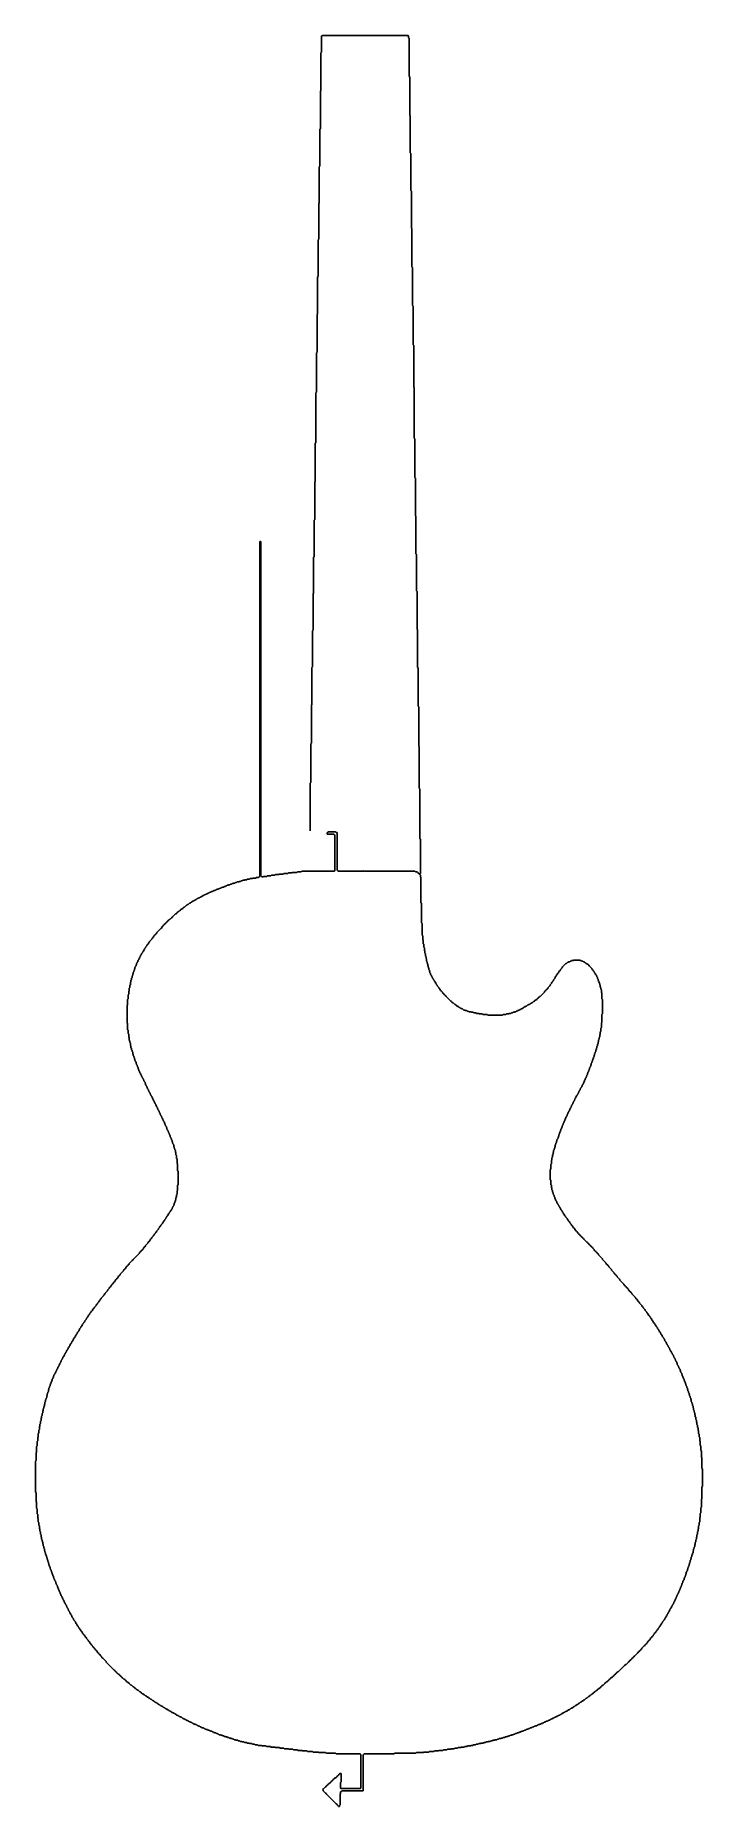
# Model space of a CAD drawing. Extents: x 69 to 217, y 14 to 408.
import ezdxf

# ---------------------------------------------------------------- set-up
doc = ezdxf.new("R2010")
doc.units = 0

msp = doc.modelspace()

# ---------------------------------------------------------------- linework, layer by layer
at = {"layer": 'contour_0'}
for p, q in [((132.625, 407.75), (132.5, 407.75)), ((132.5, 407.75), (132.5, 407.625)), ((132.5, 407.625), (132.625, 407.75)), ((132.5, 407.625), (132.5, 407.5)), ((132.5, 407.5), (132.5, 407.625)), ((132.5, 407.5), (132.5, 407.375)), ((132.5, 407.375), (132.5, 407.5)), ((132.5, 407.375), (132.5, 407.25)), ((132.5, 407.25), (132.5, 407.375)), ((132.5, 407.25), (132.5, 407.125)), ((132.5, 407.125), (132.5, 407.25)), ((132.5, 407.125), (132.5, 407)), ((132.5, 407), (132.5, 407.125)), ((132.5, 407), (132.5, 406.875)), ((132.5, 406.875), (132.5, 407)), ((132.5, 406.875), (132.5, 406.75)), ((132.5, 406.75), (132.5, 406.875)), ((132.5, 406.75), (132.5, 406.625)), ((132.5, 406.625), (132.5, 406.75)), ((132.5, 406.625), (132.5, 406.5)), ((132.5, 406.5), (132.5, 406.625)), ((132.5, 406.5), (132.5, 406.375)), ((132.5, 406.375), (132.5, 406.5)), ((132.5, 406.375), (132.5, 406.25)), ((132.5, 406.25), (132.5, 406.375)), ((132.5, 406.25), (132.5, 406.125)), ((132.5, 406.125), (132.5, 406.25)), ((132.5, 406.125), (132.5, 406)), ((132.5, 406), (132.5, 406.125)), ((132.5, 406), (132.5, 405.875)), ((132.5, 405.875), (132.5, 406)), ((132.75, 407.875), (132.625, 407.75)), ((132.625, 407.75), (132.75, 407.875)), ((132.75, 407.875), (132.875, 407.875)), ((132.875, 407.875), (132.75, 407.875)), ((132.75, 407.875), (132.75, 407.875)), ((132.875, 407.875), (133, 407.875)), ((133, 407.875), (132.875, 407.875)), ((133, 407.875), (133.125, 407.875)), ((133.125, 407.875), (133, 407.875)), ((133.125, 407.875), (133.25, 407.875)), ((133.25, 407.875), (133.125, 407.875)), ((133.25, 407.875), (133.375, 407.875)), ((133.375, 407.875), (133.25, 407.875)), ((133.375, 407.875), (133.5, 407.875)), ((133.5, 407.875), (133.375, 407.875)), ((133.5, 407.875), (133.625, 407.875)), ((133.625, 407.875), (133.5, 407.875)), ((133.625, 407.875), (133.75, 407.875)), ((133.75, 407.875), (133.625, 407.875)), ((133.75, 407.875), (133.875, 407.875)), ((133.875, 407.875), (133.75, 407.875)), ((133.875, 407.875), (134, 407.875)), ((134, 407.875), (133.875, 407.875)), ((134, 407.875), (134.125, 407.875)), ((134.125, 407.875), (134, 407.875)), ((134.125, 407.875), (134.25, 407.875)), ((134.25, 407.875), (134.125, 407.875)), ((134.25, 407.875), (134.375, 407.875)), ((134.375, 407.875), (134.25, 407.875)), ((134.375, 407.875), (134.5, 407.875)), ((134.5, 407.875), (134.375, 407.875)), ((134.5, 407.875), (134.625, 407.875)), ((134.625, 407.875), (134.5, 407.875)), ((134.625, 407.875), (134.75, 407.875)), ((134.75, 407.875), (134.625, 407.875)), ((134.75, 407.875), (134.875, 407.875)), ((134.875, 407.875), (134.75, 407.875)), ((134.875, 407.875), (135, 407.875)), ((135, 407.875), (134.875, 407.875)), ((135, 407.875), (135.125, 407.875)), ((135.125, 407.875), (135, 407.875)), ((135.125, 407.875), (135.25, 407.875)), ((135.25, 407.875), (135.125, 407.875)), ((135.25, 407.875), (135.375, 407.875)), ((135.375, 407.875), (135.25, 407.875)), ((135.375, 407.875), (135.5, 407.875)), ((135.5, 407.875), (135.375, 407.875)), ((135.5, 407.875), (135.625, 407.875)), ((135.625, 407.875), (135.5, 407.875)), ((135.625, 407.875), (135.75, 407.875)), ((135.75, 407.875), (135.625, 407.875)), ((135.75, 407.875), (135.875, 407.875)), ((135.875, 407.875), (135.75, 407.875)), ((135.875, 407.875), (136, 407.875)), ((136, 407.875), (135.875, 407.875)), ((136, 407.875), (136.125, 407.875)), ((136.125, 407.875), (136, 407.875)), ((136.125, 407.875), (136.25, 407.875)), ((136.25, 407.875), (136.125, 407.875)), ((136.25, 407.875), (136.375, 407.875)), ((136.375, 407.875), (136.25, 407.875)), ((136.375, 407.875), (136.5, 407.875)), ((136.5, 407.875), (136.375, 407.875)), ((136.5, 407.875), (136.625, 407.875)), ((136.625, 407.875), (136.5, 407.875)), ((136.625, 407.875), (136.75, 407.875)), ((136.75, 407.875), (136.625, 407.875)), ((136.75, 407.875), (136.875, 407.875)), ((136.875, 407.875), (136.75, 407.875)), ((136.875, 407.875), (137, 407.875)), ((137, 407.875), (136.875, 407.875)), ((137, 407.875), (137.125, 407.875)), ((137.125, 407.875), (137, 407.875)), ((137.125, 407.875), (137.25, 407.875)), ((137.25, 407.875), (137.125, 407.875)), ((137.25, 407.875), (137.375, 407.875)), ((137.375, 407.875), (137.25, 407.875)), ((137.375, 407.875), (137.5, 407.875)), ((137.5, 407.875), (137.375, 407.875)), ((137.5, 407.875), (137.625, 407.875)), ((137.625, 407.875), (137.5, 407.875)), ((137.625, 407.875), (137.75, 407.875)), ((137.75, 407.875), (137.625, 407.875)), ((137.75, 407.875), (137.875, 407.875)), ((137.875, 407.875), (137.75, 407.875)), ((137.875, 407.875), (138, 407.875)), ((138, 407.875), (137.875, 407.875)), ((138, 407.875), (138.125, 407.875)), ((138.125, 407.875), (138, 407.875)), ((138.125, 407.875), (138.25, 407.875)), ((138.25, 407.875), (138.125, 407.875)), ((138.25, 407.875), (138.375, 407.875)), ((138.375, 407.875), (138.25, 407.875)), ((138.375, 407.875), (138.5, 407.875)), ((138.5, 407.875), (138.375, 407.875)), ((138.5, 407.875), (138.625, 407.875)), ((138.625, 407.875), (138.5, 407.875)), ((138.625, 407.875), (138.75, 407.875)), ((138.75, 407.875), (138.625, 407.875)), ((138.75, 407.875), (138.875, 407.875)), ((138.875, 407.875), (138.75, 407.875)), ((138.875, 407.875), (139, 407.875)), ((139, 407.875), (138.875, 407.875)), ((139, 407.875), (139.125, 407.875)), ((139.125, 407.875), (139, 407.875)), ((139.125, 407.875), (139.25, 407.875)), ((139.25, 407.875), (139.125, 407.875)), ((139.25, 407.875), (139.375, 407.875)), ((139.375, 407.875), (139.25, 407.875)), ((139.375, 407.875), (139.5, 407.875)), ((139.5, 407.875), (139.375, 407.875)), ((139.5, 407.875), (139.625, 407.875)), ((139.625, 407.875), (139.5, 407.875)), ((139.625, 407.875), (139.75, 407.875)), ((139.75, 407.875), (139.625, 407.875)), ((139.75, 407.875), (139.875, 407.875)), ((139.875, 407.875), (139.75, 407.875)), ((139.875, 407.875), (140, 407.875)), ((140, 407.875), (139.875, 407.875)), ((140, 407.875), (140.125, 407.875)), ((140.125, 407.875), (140, 407.875)), ((140.125, 407.875), (140.25, 407.875)), ((140.25, 407.875), (140.125, 407.875)), ((140.25, 407.875), (140.375, 407.875)), ((140.375, 407.875), (140.25, 407.875)), ((140.375, 407.875), (140.5, 407.875)), ((140.5, 407.875), (140.375, 407.875)), ((140.5, 407.875), (140.625, 407.875)), ((140.625, 407.875), (140.5, 407.875)), ((140.625, 407.875), (140.75, 407.875)), ((140.75, 407.875), (140.625, 407.875)), ((140.75, 407.875), (140.875, 407.875)), ((140.875, 407.875), (140.75, 407.875)), ((140.875, 407.875), (141, 407.875)), ((141, 407.875), (140.875, 407.875)), ((141, 407.875), (141.125, 407.875)), ((141.125, 407.875), (141, 407.875)), ((141.125, 407.875), (141.25, 407.875)), ((141.25, 407.875), (141.125, 407.875)), ((141.25, 407.875), (141.375, 407.875)), ((141.375, 407.875), (141.25, 407.875)), ((141.375, 407.875), (141.5, 407.875)), ((141.5, 407.875), (141.375, 407.875)), ((141.5, 407.875), (141.625, 407.875)), ((141.625, 407.875), (141.5, 407.875)), ((141.625, 407.875), (141.75, 407.875)), ((141.75, 407.875), (141.625, 407.875)), ((141.75, 407.875), (141.875, 407.875)), ((141.875, 407.875), (141.75, 407.875)), ((141.875, 407.875), (142, 407.875)), ((142, 407.875), (141.875, 407.875)), ((142, 407.875), (142.125, 407.875)), ((142.125, 407.875), (142, 407.875)), ((142.125, 407.875), (142.25, 407.875)), ((142.25, 407.875), (142.125, 407.875)), ((142.25, 407.875), (142.375, 407.875)), ((142.375, 407.875), (142.25, 407.875)), ((142.375, 407.875), (142.5, 407.875)), ((142.5, 407.875), (142.375, 407.875)), ((142.5, 407.875), (142.625, 407.875)), ((142.625, 407.875), (142.5, 407.875)), ((142.625, 407.875), (142.75, 407.875)), ((142.75, 407.875), (142.625, 407.875)), ((142.75, 407.875), (142.875, 407.875)), ((142.875, 407.875), (142.75, 407.875)), ((142.875, 407.875), (143, 407.875)), ((143, 407.875), (142.875, 407.875)), ((143, 407.875), (143.125, 407.875)), ((143.125, 407.875), (143, 407.875)), ((143.125, 407.875), (143.25, 407.875)), ((143.25, 407.875), (143.125, 407.875)), ((143.25, 407.875), (143.375, 407.875)), ((143.375, 407.875), (143.25, 407.875)), ((143.375, 407.875), (143.5, 407.875)), ((143.5, 407.875), (143.375, 407.875)), ((143.5, 407.875), (143.625, 407.875)), ((143.625, 407.875), (143.5, 407.875)), ((143.625, 407.875), (143.75, 407.875)), ((143.75, 407.875), (143.625, 407.875)), ((143.75, 407.875), (143.875, 407.875)), ((143.875, 407.875), (143.75, 407.875)), ((143.875, 407.875), (144, 407.875)), ((144, 407.875), (143.875, 407.875)), ((144, 407.875), (144.125, 407.875)), ((144.125, 407.875), (144, 407.875)), ((144.125, 407.875), (144.25, 407.875)), ((144.25, 407.875), (144.125, 407.875)), ((144.25, 407.875), (144.375, 407.875)), ((144.375, 407.875), (144.25, 407.875)), ((144.375, 407.875), (144.5, 407.875)), ((144.5, 407.875), (144.375, 407.875)), ((144.5, 407.875), (144.625, 407.875)), ((144.625, 407.875), (144.5, 407.875)), ((144.625, 407.875), (144.75, 407.875)), ((144.75, 407.875), (144.625, 407.875)), ((144.75, 407.875), (144.875, 407.875)), ((144.875, 407.875), (144.75, 407.875)), ((144.875, 407.875), (145, 407.875)), ((145, 407.875), (144.875, 407.875)), ((145, 407.875), (145.125, 407.875)), ((145.125, 407.875), (145, 407.875)), ((145.125, 407.875), (145.25, 407.875)), ((145.25, 407.875), (145.125, 407.875)), ((145.25, 407.875), (145.375, 407.875)), ((145.375, 407.875), (145.25, 407.875)), ((145.375, 407.875), (145.5, 407.875)), ((145.5, 407.875), (145.375, 407.875)), ((145.5, 407.875), (145.625, 407.875)), ((145.625, 407.875), (145.5, 407.875)), ((145.625, 407.875), (145.75, 407.875)), ((145.75, 407.875), (145.625, 407.875)), ((145.75, 407.875), (145.875, 407.875)), ((145.875, 407.875), (145.75, 407.875)), ((145.875, 407.875), (146, 407.875)), ((146, 407.875), (145.875, 407.875)), ((146, 407.875), (146.125, 407.875)), ((146.125, 407.875), (146, 407.875)), ((146.125, 407.875), (146.25, 407.875)), ((146.25, 407.875), (146.125, 407.875)), ((146.25, 407.875), (146.375, 407.875)), ((146.375, 407.875), (146.25, 407.875)), ((146.375, 407.875), (146.5, 407.875)), ((146.5, 407.875), (146.375, 407.875)), ((146.5, 407.875), (146.625, 407.875)), ((146.625, 407.875), (146.5, 407.875)), ((146.625, 407.875), (146.75, 407.875)), ((146.75, 407.875), (146.625, 407.875)), ((146.75, 407.875), (146.875, 407.875)), ((146.875, 407.875), (146.75, 407.875)), ((146.875, 407.875), (147, 407.875)), ((147, 407.875), (146.875, 407.875)), ((147, 407.875), (147.125, 407.875)), ((147.125, 407.875), (147, 407.875)), ((147.125, 407.875), (147.25, 407.875)), ((147.25, 407.875), (147.125, 407.875)), ((147.25, 407.875), (147.375, 407.875)), ((147.375, 407.875), (147.25, 407.875)), ((147.375, 407.875), (147.5, 407.875)), ((147.5, 407.875), (147.375, 407.875)), ((147.5, 407.875), (147.625, 407.875)), ((147.625, 407.875), (147.5, 407.875)), ((147.625, 407.875), (147.75, 407.875)), ((147.75, 407.875), (147.625, 407.875)), ((147.75, 407.875), (147.875, 407.875)), ((147.875, 407.875), (147.75, 407.875)), ((147.875, 407.875), (148, 407.875)), ((148, 407.875), (147.875, 407.875)), ((148, 407.875), (148.125, 407.875)), ((148.125, 407.875), (148, 407.875)), ((148.125, 407.875), (148.25, 407.875)), ((148.25, 407.875), (148.125, 407.875)), ((148.25, 407.875), (148.375, 407.875)), ((148.375, 407.875), (148.25, 407.875)), ((148.375, 407.875), (148.5, 407.875)), ((148.5, 407.875), (148.375, 407.875)), ((148.5, 407.875), (148.625, 407.875)), ((148.625, 407.875), (148.5, 407.875)), ((148.625, 407.875), (148.75, 407.875)), ((148.75, 407.875), (148.625, 407.875)), ((148.75, 407.875), (148.875, 407.875)), ((148.875, 407.875), (148.75, 407.875)), ((148.875, 407.875), (149, 407.875)), ((149, 407.875), (148.875, 407.875)), ((149, 407.875), (149.125, 407.875)), ((149.125, 407.875), (149, 407.875)), ((149.125, 407.875), (149.25, 407.875)), ((149.25, 407.875), (149.125, 407.875)), ((149.25, 407.875), (149.375, 407.875)), ((149.375, 407.875), (149.25, 407.875)), ((149.375, 407.875), (149.5, 407.875)), ((149.5, 407.875), (149.375, 407.875)), ((149.5, 407.875), (149.625, 407.875)), ((149.625, 407.875), (149.5, 407.875)), ((149.625, 407.875), (149.75, 407.875)), ((149.75, 407.875), (149.625, 407.875)), ((149.75, 407.875), (149.875, 407.875)), ((149.875, 407.875), (149.75, 407.875)), ((149.875, 407.875), (150, 407.875)), ((150, 407.875), (149.875, 407.875)), ((150, 407.875), (150.125, 407.875)), ((150.125, 407.875), (150, 407.875)), ((150.125, 407.875), (150.25, 407.875)), ((150.25, 407.875), (150.125, 407.875)), ((150.25, 407.875), (150.375, 407.875)), ((150.375, 407.875), (150.25, 407.875)), ((150.375, 407.875), (150.5, 407.875)), ((150.5, 407.875), (150.375, 407.875)), ((150.5, 407.875), (150.625, 407.875)), ((150.625, 407.875), (150.5, 407.875)), ((150.625, 407.875), (150.75, 407.875)), ((150.75, 407.875), (150.625, 407.875)), ((150.75, 407.875), (150.875, 407.875)), ((150.875, 407.875), (150.75, 407.875)), ((150.875, 407.875), (151, 407.875)), ((151, 407.875), (150.875, 407.875)), ((151, 407.875), (151.125, 407.875)), ((151.125, 407.875), (151, 407.875)), ((151.125, 407.875), (151.25, 407.875)), ((151.25, 407.875), (151.125, 407.875)), ((151.25, 407.875), (151.375, 407.875)), ((151.375, 407.875), (151.25, 407.875)), ((151.375, 407.875), (151.5, 407.875)), ((151.5, 407.875), (151.375, 407.875)), ((151.5, 407.875), (151.625, 407.875)), ((151.625, 407.875), (151.5, 407.875)), ((151.625, 407.875), (151.75, 407.75)), ((151.75, 407.875), (151.625, 407.875)), ((151.875, 407.75), (151.75, 407.875)), ((151.75, 407.75), (151.875, 407.625)), ((151.875, 407.625), (151.875, 407.75)), ((151.875, 407.625), (151.875, 407.5)), ((151.875, 407.5), (151.875, 407.625)), ((151.875, 407.5), (151.875, 407.375)), ((151.875, 407.375), (151.875, 407.5)), ((151.875, 407.375), (152, 407.25)), ((152, 407.25), (151.875, 407.375)), ((152, 407.25), (152, 407.125)), ((152, 407.125), (152, 407.25)), ((152, 407.125), (152, 407)), ((152, 407), (152, 407.125)), ((152, 407), (152, 406.875)), ((152, 406.875), (152, 407)), ((152, 406.875), (152, 406.75)), ((152, 406.75), (152, 406.875)), ((152, 406.75), (152, 406.625)), ((152, 406.625), (152, 406.75)), ((152, 406.625), (152, 406.5)), ((152, 406.5), (152, 406.625)), ((152, 406.5), (152, 406.375)), ((152, 406.375), (152, 406.5)), ((152, 406.375), (152, 406.25)), ((152, 406.25), (152, 406.375)), ((152, 406.25), (152, 406.125)), ((152, 406.125), (152, 406.25)), ((152, 406.125), (152, 406)), ((152, 406), (152, 406.125)), ((152, 406), (152, 405.875)), ((152, 405.875), (152, 406)), ((132.5, 404.125), (132.375, 404)), ((132.375, 404), (132.5, 404.125)), ((132.375, 404), (132.375, 403.875)), ((132.375, 403.875), (132.375, 404)), ((132.375, 403.875), (132.375, 403.75)), ((132.375, 403.75), (132.375, 403.875)), ((132.375, 403.75), (132.375, 403.625)), ((132.375, 403.625), (132.375, 403.75)), ((132.375, 403.625), (132.375, 403.5)), ((132.375, 403.5), (132.375, 403.625)), ((132.375, 403.5), (132.375, 403.375)), ((132.375, 403.375), (132.375, 403.5)), ((132.375, 403.375), (132.375, 403.25)), ((132.375, 403.25), (132.375, 403.375)), ((132.375, 403.25), (132.375, 403.125)), ((132.375, 403.125), (132.375, 403.25)), ((132.375, 403.125), (132.375, 403)), ((132.375, 403), (132.375, 403.125)), ((132.375, 403), (132.375, 402.875)), ((132.375, 402.875), (132.375, 403)), ((132.375, 402.875), (132.375, 402.75)), ((132.375, 402.75), (132.375, 402.875)), ((132.375, 402.75), (132.375, 402.625)), ((132.375, 402.625), (132.375, 402.75)), ((132.375, 402.625), (132.375, 402.5)), ((132.375, 402.5), (132.375, 402.625)), ((132.375, 402.5), (132.375, 402.375)), ((132.375, 402.375), (132.375, 402.5)), ((132.375, 402.375), (132.375, 402.25)), ((132.375, 402.25), (132.375, 402.375)), ((132.375, 402.25), (132.375, 402.125)), ((132.375, 402.125), (132.375, 402.25)), ((132.375, 402.125), (132.375, 402)), ((132.375, 402), (132.375, 402.125)), ((132.5, 405.875), (132.5, 405.75)), ((132.5, 405.75), (132.5, 405.875)), ((132.5, 405.75), (132.5, 405.625)), ((132.5, 405.625), (132.5, 405.75)), ((132.5, 405.625), (132.5, 405.5)), ((132.5, 405.5), (132.5, 405.625)), ((132.5, 405.5), (132.5, 405.375)), ((132.5, 405.375), (132.5, 405.5)), ((132.5, 405.375), (132.5, 405.25)), ((132.5, 405.25), (132.5, 405.375)), ((132.5, 405.25), (132.5, 405.125)), ((132.5, 405.125), (132.5, 405.25)), ((132.5, 405.125), (132.5, 405)), ((132.5, 405), (132.5, 405.125)), ((132.5, 405), (132.5, 404.875)), ((132.5, 404.875), (132.5, 405)), ((132.5, 404.875), (132.5, 404.75)), ((132.5, 404.75), (132.5, 404.875)), ((132.5, 404.75), (132.5, 404.625)), ((132.5, 404.625), (132.5, 404.75)), ((132.5, 404.625), (132.5, 404.5)), ((132.5, 404.5), (132.5, 404.625)), ((132.5, 404.5), (132.5, 404.375)), ((132.5, 404.375), (132.5, 404.5)), ((132.5, 404.375), (132.5, 404.25)), ((132.5, 404.25), (132.5, 404.375)), ((132.5, 404.25), (132.5, 404.125)), ((132.5, 404.125), (132.5, 404.25)), ((152, 405.875), (152, 405.75)), ((152, 405.75), (152, 405.875)), ((152, 405.75), (152, 405.625)), ((152, 405.625), (152, 405.75)), ((152, 405.625), (152, 405.5)), ((152, 405.5), (152, 405.625)), ((152, 405.5), (152, 405.375)), ((152, 405.375), (152, 405.5)), ((152, 405.375), (152, 405.25)), ((152, 405.25), (152, 405.375)), ((152, 405.25), (152, 405.125)), ((152, 405.125), (152, 405.25)), ((152, 405.125), (152, 405)), ((152, 405), (152, 405.125)), ((152, 405), (152, 404.875)), ((152, 404.875), (152, 405)), ((152, 404.875), (152, 404.75)), ((152, 404.75), (152, 404.875)), ((152, 404.75), (152, 404.625)), ((152, 404.625), (152, 404.75)), ((152, 404.625), (152, 404.5)), ((152, 404.5), (152, 404.625)), ((152, 404.5), (152, 404.375)), ((152, 404.375), (152, 404.5)), ((152, 404.375), (152, 404.25)), ((152, 404.25), (152, 404.375)), ((152, 404.25), (152, 404.125)), ((152, 404.125), (152, 404.25)), ((152, 404.125), (152, 404)), ((152, 404), (152, 404.125)), ((152, 404), (152, 403.875)), ((152, 403.875), (152, 404)), ((152, 403.875), (152, 403.75)), ((152, 403.75), (152, 403.875)), ((152, 403.75), (152, 403.625)), ((152, 403.625), (152, 403.75)), ((152, 403.625), (152, 403.5)), ((152, 403.5), (152, 403.625)), ((152, 403.5), (152, 403.375)), ((152, 403.375), (152, 403.5)), ((152, 403.375), (152, 403.25)), ((152, 403.25), (152, 403.375)), ((152, 403.25), (152, 403.125)), ((152, 403.125), (152, 403.25)), ((152, 403.125), (152, 403)), ((152, 403), (152, 403.125)), ((152, 403), (152, 402.875)), ((152, 402.875), (152, 403)), ((152, 402.875), (152, 402.75)), ((152, 402.75), (152, 402.875)), ((152, 402.75), (152, 402.625)), ((152, 402.625), (152, 402.75)), ((152, 402.625), (152, 402.5)), ((152, 402.5), (152, 402.625)), ((152, 402.5), (152, 402.375)), ((152, 402.375), (152, 402.5)), ((152, 402.375), (152, 402.25)), ((152, 402.25), (152, 402.375)), ((152, 402.25), (152, 402.125)), ((152, 402.125), (152, 402.25)), ((152, 402.125), (152, 402)), ((152, 402), (152, 402.125)), ((132.375, 402), (132.375, 401.875)), ((132.375, 401.875), (132.375, 402)), ((132.375, 401.875), (132.375, 401.75)), ((132.375, 401.75), (132.375, 401.875)), ((132.375, 401.75), (132.375, 401.625)), ((132.375, 401.625), (132.375, 401.75)), ((132.375, 401.625), (132.375, 401.5)), ((132.375, 401.5), (132.375, 401.625)), ((132.375, 401.5), (132.375, 401.375)), ((132.375, 401.375), (132.375, 401.5)), ((132.375, 401.375), (132.375, 401.25)), ((132.375, 401.25), (132.375, 401.375)), ((132.375, 401.25), (132.375, 401.125)), ((132.375, 401.125), (132.375, 401.25)), ((132.375, 401.125), (132.375, 401)), ((132.375, 401), (132.375, 401.125)), ((132.375, 401), (132.375, 400.875)), ((132.375, 400.875), (132.375, 401)), ((132.375, 400.875), (132.375, 400.75)), ((132.375, 400.75), (132.375, 400.875)), ((132.375, 400.75), (132.375, 400.625)), ((132.375, 400.625), (132.375, 400.75)), ((132.375, 400.625), (132.375, 400.5)), ((132.375, 400.5), (132.375, 400.625)), ((132.375, 400.5), (132.375, 400.375)), ((132.375, 400.375), (132.375, 400.5)), ((132.375, 400.375), (132.375, 400.25)), ((132.375, 400.25), (132.375, 400.375)), ((132.375, 400.25), (132.375, 400.125)), ((132.375, 400.125), (132.375, 400.25)), ((132.375, 400.125), (132.375, 400)), ((132.375, 400), (132.375, 400.125)), ((132.375, 400), (132.375, 399.875)), ((132.375, 399.875), (132.375, 400)), ((132.375, 399.875), (132.375, 399.75)), ((132.375, 399.75), (132.375, 399.875)), ((132.375, 399.75), (132.375, 399.625)), ((132.375, 399.625), (132.375, 399.75)), ((132.375, 399.625), (132.375, 399.5)), ((132.375, 399.5), (132.375, 399.625)), ((132.375, 399.5), (132.375, 399.375)), ((132.375, 399.375), (132.375, 399.5)), ((132.375, 399.375), (132.375, 399.25)), ((132.375, 399.25), (132.375, 399.375)), ((132.375, 399.25), (132.375, 399.125)), ((132.375, 399.125), (132.375, 399.25)), ((132.375, 399.125), (132.375, 399)), ((132.375, 399), (132.375, 399.125)), ((132.375, 399), (132.375, 398.875)), ((132.375, 398.875), (132.375, 399)), ((132.375, 398.875), (132.375, 398.75)), ((132.375, 398.75), (132.375, 398.875)), ((132.375, 398.75), (132.375, 398.625)), ((132.375, 398.625), (132.375, 398.75)), ((132.375, 398.625), (132.375, 398.5)), ((132.375, 398.5), (132.375, 398.625)), ((132.375, 398.5), (132.375, 398.375)), ((132.375, 398.375), (132.375, 398.5)), ((132.375, 398.375), (132.375, 398.25)), ((132.375, 398.25), (132.375, 398.375)), ((132.375, 398.25), (132.375, 398.125)), ((132.375, 398.125), (132.375, 398.25)), ((132.375, 398.125), (132.375, 398)), ((132.375, 398), (132.375, 398.125)), ((152, 402), (152, 401.875)), ((152, 401.875), (152, 402)), ((152, 401.875), (152, 401.75)), ((152, 401.75), (152, 401.875)), ((152, 401.75), (152, 401.625)), ((152, 401.625), (152, 401.75)), ((152, 401.625), (152, 401.5)), ((152, 401.5), (152, 401.625)), ((152, 401.5), (152, 401.375)), ((152, 401.375), (152, 401.5)), ((152, 401.375), (152, 401.25)), ((152, 401.25), (152, 401.375)), ((152, 401.25), (152, 401.125)), ((152, 401.125), (152, 401.25)), ((152, 401.125), (152, 401)), ((152, 401), (152, 401.125)), ((152, 401), (152, 400.875)), ((152, 400.875), (152, 401)), ((152, 400.875), (152, 400.75)), ((152, 400.75), (152, 400.875)), ((152, 400.75), (152, 400.625)), ((152, 400.625), (152, 400.75)), ((152, 400.625), (152, 400.5)), ((152, 400.5), (152, 400.625)), ((152, 400.5), (152, 400.375)), ((152, 400.375), (152, 400.5)), ((152, 400.375), (152, 400.25)), ((152, 400.25), (152, 400.375)), ((152, 400.25), (152, 400.125)), ((152, 400.125), (152, 400.25)), ((152, 400.125), (152, 400)), ((152, 400), (152, 400.125)), ((152, 400), (152, 399.875)), ((152, 399.875), (152, 400)), ((152, 399.875), (152, 399.75)), ((152, 399.75), (152, 399.875)), ((152, 399.75), (152, 399.625)), ((152, 399.625), (152, 399.75)), ((152, 399.625), (152, 399.5)), ((152, 399.5), (152, 399.625)), ((152, 399.5), (152, 399.375)), ((152, 399.375), (152, 399.5)), ((152, 399.375), (152, 399.25)), ((152, 399.25), (152, 399.375)), ((152, 399.25), (152, 399.125)), ((152, 399.125), (152, 399.25)), ((152, 399.125), (152, 399)), ((152, 399), (152, 399.125)), ((152, 399), (152, 398.875)), ((152, 398.875), (152, 399)), ((152, 398.875), (152, 398.75)), ((152, 398.75), (152, 398.875)), ((152, 398.75), (152.125, 398.625)), ((152.125, 398.625), (152, 398.75)), ((152.125, 398.625), (152.125, 398.5)), ((152.125, 398.5), (152.125, 398.625)), ((152.125, 398.5), (152.125, 398.375)), ((152.125, 398.375), (152.125, 398.5)), ((152.125, 398.375), (152.125, 398.25)), ((152.125, 398.25), (152.125, 398.375)), ((152.125, 398.25), (152.125, 398.125)), ((152.125, 398.125), (152.125, 398.25)), ((152.125, 398.125), (152.125, 398)), ((152.125, 398), (152.125, 398.125)), ((132.375, 395.625), (132.25, 395.5)), ((132.25, 395.5), (132.375, 395.625)), ((132.25, 395.5), (132.25, 395.375)), ((132.25, 395.375), (132.25, 395.5)), ((132.25, 395.375), (132.25, 395.25)), ((132.25, 395.25), (132.25, 395.375)), ((132.25, 395.25), (132.25, 395.125)), ((132.25, 395.125), (132.25, 395.25)), ((132.25, 395.125), (132.25, 395)), ((132.25, 395), (132.25, 395.125)), ((132.25, 395), (132.25, 394.875)), ((132.25, 394.875), (132.25, 395)), ((132.25, 394.875), (132.25, 394.75)), ((132.25, 394.75), (132.25, 394.875)), ((132.25, 394.75), (132.25, 394.625)), ((132.25, 394.625), (132.25, 394.75)), ((132.25, 394.625), (132.25, 394.5)), ((132.25, 394.5), (132.25, 394.625)), ((132.25, 394.5), (132.25, 394.375)), ((132.25, 394.375), (132.25, 394.5)), ((132.25, 394.375), (132.25, 394.25)), ((132.25, 394.25), (132.25, 394.375)), ((132.25, 394.25), (132.25, 394.125)), ((132.25, 394.125), (132.25, 394.25)), ((132.25, 394.125), (132.25, 394)), ((132.25, 394), (132.25, 394.125)), ((132.375, 398), (132.375, 397.875)), ((132.375, 397.875), (132.375, 398)), ((132.375, 397.875), (132.375, 397.75)), ((132.375, 397.75), (132.375, 397.875)), ((132.375, 397.75), (132.375, 397.625)), ((132.375, 397.625), (132.375, 397.75)), ((132.375, 397.625), (132.375, 397.5)), ((132.375, 397.5), (132.375, 397.625)), ((132.375, 397.5), (132.375, 397.375)), ((132.375, 397.375), (132.375, 397.5)), ((132.375, 397.375), (132.375, 397.25)), ((132.375, 397.25), (132.375, 397.375)), ((132.375, 397.25), (132.375, 397.125)), ((132.375, 397.125), (132.375, 397.25)), ((132.375, 397.125), (132.375, 397)), ((132.375, 397), (132.375, 397.125)), ((132.375, 397), (132.375, 396.875)), ((132.375, 396.875), (132.375, 397)), ((132.375, 396.875), (132.375, 396.75)), ((132.375, 396.75), (132.375, 396.875)), ((132.375, 396.75), (132.375, 396.625)), ((132.375, 396.625), (132.375, 396.75)), ((132.375, 396.625), (132.375, 396.5)), ((132.375, 396.5), (132.375, 396.625)), ((132.375, 396.5), (132.375, 396.375)), ((132.375, 396.375), (132.375, 396.5)), ((132.375, 396.375), (132.375, 396.25)), ((132.375, 396.25), (132.375, 396.375)), ((132.375, 396.25), (132.375, 396.125)), ((132.375, 396.125), (132.375, 396.25)), ((132.375, 396.125), (132.375, 396)), ((132.375, 396), (132.375, 396.125)), ((132.375, 396), (132.375, 395.875)), ((132.375, 395.875), (132.375, 396)), ((132.375, 395.875), (132.375, 395.75)), ((132.375, 395.75), (132.375, 395.875)), ((132.375, 395.75), (132.375, 395.625)), ((132.375, 395.625), (132.375, 395.75)), ((152.125, 398), (152.125, 397.875)), ((152.125, 397.875), (152.125, 398)), ((152.125, 397.875), (152.125, 397.75)), ((152.125, 397.75), (152.125, 397.875)), ((152.125, 397.75), (152.125, 397.625)), ((152.125, 397.625), (152.125, 397.75)), ((152.125, 397.625), (152.125, 397.5)), ((152.125, 397.5), (152.125, 397.625)), ((152.125, 397.5), (152.125, 397.375)), ((152.125, 397.375), (152.125, 397.5)), ((152.125, 397.375), (152.125, 397.25)), ((152.125, 397.25), (152.125, 397.375)), ((152.125, 397.25), (152.125, 397.125)), ((152.125, 397.125), (152.125, 397.25)), ((152.125, 397.125), (152.125, 397)), ((152.125, 397), (152.125, 397.125)), ((152.125, 397), (152.125, 396.875)), ((152.125, 396.875), (152.125, 397)), ((152.125, 396.875), (152.125, 396.75)), ((152.125, 396.75), (152.125, 396.875)), ((152.125, 396.75), (152.125, 396.625)), ((152.125, 396.625), (152.125, 396.75)), ((152.125, 396.625), (152.125, 396.5)), ((152.125, 396.5), (152.125, 396.625)), ((152.125, 396.5), (152.125, 396.375)), ((152.125, 396.375), (152.125, 396.5)), ((152.125, 396.375), (152.125, 396.25)), ((152.125, 396.25), (152.125, 396.375)), ((152.125, 396.25), (152.125, 396.125)), ((152.125, 396.125), (152.125, 396.25)), ((152.125, 396.125), (152.125, 396)), ((152.125, 396), (152.125, 396.125)), ((152.125, 396), (152.125, 395.875)), ((152.125, 395.875), (152.125, 396)), ((152.125, 395.875), (152.125, 395.75)), ((152.125, 395.75), (152.125, 395.875)), ((152.125, 395.75), (152.125, 395.625)), ((152.125, 395.625), (152.125, 395.75)), ((152.125, 395.625), (152.125, 395.5)), ((152.125, 395.5), (152.125, 395.625)), ((152.125, 395.5), (152.125, 395.375)), ((152.125, 395.375), (152.125, 395.5)), ((152.125, 395.375), (152.125, 395.25)), ((152.125, 395.25), (152.125, 395.375)), ((152.125, 395.25), (152.125, 395.125)), ((152.125, 395.125), (152.125, 395.25)), ((152.125, 395.125), (152.125, 395)), ((152.125, 395), (152.125, 395.125)), ((152.125, 395), (152.125, 394.875)), ((152.125, 394.875), (152.125, 395)), ((152.125, 394.875), (152.125, 394.75)), ((152.125, 394.75), (152.125, 394.875)), ((152.125, 394.75), (152.125, 394.625)), ((152.125, 394.625), (152.125, 394.75)), ((152.125, 394.625), (152.125, 394.5)), ((152.125, 394.5), (152.125, 394.625)), ((152.125, 394.5), (152.125, 394.375)), ((152.125, 394.375), (152.125, 394.5)), ((152.125, 394.375), (152.125, 394.25)), ((152.125, 394.25), (152.125, 394.375)), ((152.125, 394.25), (152.125, 394.125)), ((152.125, 394.125), (152.125, 394.25)), ((152.125, 394.125), (152.125, 394)), ((152.125, 394), (152.125, 394.125)), ((132.25, 394), (132.25, 393.875)), ((132.25, 393.875), (132.25, 394)), ((132.25, 393.875), (132.25, 393.75)), ((132.25, 393.75), (132.25, 393.875)), ((132.25, 393.75), (132.25, 393.625)), ((132.25, 393.625), (132.25, 393.75)), ((132.25, 393.625), (132.25, 393.5)), ((132.25, 393.5), (132.25, 393.625)), ((132.25, 393.5), (132.25, 393.375)), ((132.25, 393.375), (132.25, 393.5)), ((132.25, 393.375), (132.25, 393.25)), ((132.25, 393.25), (132.25, 393.375)), ((132.25, 393.25), (132.25, 393.125)), ((132.25, 393.125), (132.25, 393.25)), ((132.25, 393.125), (132.25, 393)), ((132.25, 393), (132.25, 393.125)), ((132.25, 393), (132.25, 392.875)), ((132.25, 392.875), (132.25, 393)), ((132.25, 392.875), (132.25, 392.75)), ((132.25, 392.75), (132.25, 392.875)), ((132.25, 392.75), (132.25, 392.625)), ((132.25, 392.625), (132.25, 392.75)), ((132.25, 392.625), (132.25, 392.5)), ((132.25, 392.5), (132.25, 392.625)), ((132.25, 392.5), (132.25, 392.375)), ((132.25, 392.375), (132.25, 392.5)), ((132.25, 392.375), (132.25, 392.25)), ((132.25, 392.25), (132.25, 392.375)), ((132.25, 392.25), (132.25, 392.125)), ((132.25, 392.125), (132.25, 392.25)), ((132.25, 392.125), (132.25, 392)), ((132.25, 392), (132.25, 392.125)), ((132.25, 392), (132.25, 391.875)), ((132.25, 391.875), (132.25, 392)), ((132.25, 391.875), (132.25, 391.75)), ((132.25, 391.75), (132.25, 391.875)), ((132.25, 391.75), (132.25, 391.625)), ((132.25, 391.625), (132.25, 391.75)), ((132.25, 391.625), (132.25, 391.5)), ((132.25, 391.5), (132.25, 391.625)), ((132.25, 391.5), (132.25, 391.375)), ((132.25, 391.375), (132.25, 391.5)), ((132.25, 391.375), (132.25, 391.25)), ((132.25, 391.25), (132.25, 391.375)), ((132.25, 391.25), (132.25, 391.125)), ((132.25, 391.125), (132.25, 391.25)), ((132.25, 391.125), (132.25, 391)), ((132.25, 391), (132.25, 391.125)), ((132.25, 391), (132.25, 390.875)), ((132.25, 390.875), (132.25, 391)), ((132.25, 390.875), (132.25, 390.75)), ((132.25, 390.75), (132.25, 390.875)), ((132.25, 390.75), (132.25, 390.625)), ((132.25, 390.625), (132.25, 390.75)), ((132.25, 390.625), (132.25, 390.5)), ((132.25, 390.5), (132.25, 390.625)), ((132.25, 390.5), (132.25, 390.375)), ((132.25, 390.375), (132.25, 390.5)), ((132.25, 390.375), (132.25, 390.25)), ((132.25, 390.25), (132.25, 390.375)), ((132.25, 390.25), (132.25, 390.125)), ((132.25, 390.125), (132.25, 390.25)), ((152.125, 394), (152.125, 393.875)), ((152.125, 393.875), (152.125, 394)), ((152.125, 393.875), (152.125, 393.75)), ((152.125, 393.75), (152.125, 393.875)), ((152.125, 393.75), (152.125, 393.625)), ((152.125, 393.625), (152.125, 393.75)), ((152.125, 393.625), (152.125, 393.5)), ((152.125, 393.5), (152.125, 393.625)), ((152.125, 393.5), (152.125, 393.375)), ((152.125, 393.375), (152.125, 393.5)), ((152.125, 393.375), (152.125, 393.25)), ((152.125, 393.25), (152.125, 393.375)), ((152.125, 393.25), (152.125, 393.125)), ((152.125, 393.125), (152.125, 393.25)), ((152.125, 393.125), (152.125, 393)), ((152.125, 393), (152.125, 393.125)), ((152.125, 393), (152.125, 392.875)), ((152.125, 392.875), (152.125, 393)), ((152.125, 392.875), (152.125, 392.75)), ((152.125, 392.75), (152.125, 392.875)), ((152.125, 392.75), (152.125, 392.625)), ((152.125, 392.625), (152.125, 392.75)), ((152.125, 392.625), (152.125, 392.5)), ((152.125, 392.5), (152.125, 392.625)), ((152.125, 392.5), (152.125, 392.375)), ((152.125, 392.375), (152.125, 392.5)), ((152.125, 392.375), (152.125, 392.25)), ((152.125, 392.25), (152.125, 392.375)), ((152.125, 392.25), (152.125, 392.125)), ((152.125, 392.125), (152.125, 392.25)), ((152.125, 392.125), (152.125, 392)), ((152.125, 392), (152.125, 392.125)), ((152.125, 392), (152.125, 391.875)), ((152.125, 391.875), (152.125, 392)), ((152.125, 391.875), (152.125, 391.75)), ((152.125, 391.75), (152.125, 391.875)), ((152.125, 391.75), (152.125, 391.625)), ((152.125, 391.625), (152.125, 391.75)), ((152.125, 391.625), (152.125, 391.5)), ((152.125, 391.5), (152.125, 391.625)), ((152.125, 391.5), (152.125, 391.375)), ((152.125, 391.375), (152.125, 391.5)), ((152.125, 391.375), (152.125, 391.25)), ((152.125, 391.25), (152.125, 391.375)), ((152.125, 391.25), (152.125, 391.125)), ((152.125, 391.125), (152.125, 391.25)), ((152.125, 391.125), (152.125, 391)), ((152.125, 391), (152.125, 391.125)), ((152.125, 391), (152.125, 390.875)), ((152.125, 390.875), (152.125, 391)), ((152.125, 390.875), (152.125, 390.75)), ((152.125, 390.75), (152.125, 390.875)), ((152.125, 390.75), (152.125, 390.625)), ((152.125, 390.625), (152.125, 390.75)), ((152.125, 390.625), (152.125, 390.5)), ((152.125, 390.5), (152.125, 390.625)), ((152.125, 390.5), (152.125, 390.375)), ((152.125, 390.375), (152.125, 390.5)), ((152.125, 390.375), (152.125, 390.25)), ((152.125, 390.25), (152.125, 390.375)), ((152.125, 390.25), (152.125, 390.125)), ((152.125, 390.125), (152.125, 390.25)), ((132.25, 387.125), (132.125, 387)), ((132.125, 387), (132.25, 387.125)), ((132.125, 387), (132.125, 386.875)), ((132.125, 386.875), (132.125, 387)), ((132.125, 386.875), (132.125, 386.75)), ((132.125, 386.75), (132.125, 386.875)), ((132.125, 386.75), (132.125, 386.625)), ((132.125, 386.625), (132.125, 386.75)), ((132.125, 386.625), (132.125, 386.5)), ((132.125, 386.5), (132.125, 386.625)), ((132.125, 386.5), (132.125, 386.375)), ((132.125, 386.375), (132.125, 386.5)), ((132.125, 386.375), (132.125, 386.25)), ((132.125, 386.25), (132.125, 386.375)), ((132.125, 386.25), (132.125, 386.125)), ((132.125, 386.125), (132.125, 386.25)), ((132.25, 390.125), (132.25, 390)), ((132.25, 390), (132.25, 390.125)), ((132.25, 390), (132.25, 389.875)), ((132.25, 389.875), (132.25, 390)), ((132.25, 389.875), (132.25, 389.75)), ((132.25, 389.75), (132.25, 389.875)), ((132.25, 389.75), (132.25, 389.625)), ((132.25, 389.625), (132.25, 389.75)), ((132.25, 389.625), (132.25, 389.5)), ((132.25, 389.5), (132.25, 389.625)), ((132.25, 389.5), (132.25, 389.375)), ((132.25, 389.375), (132.25, 389.5)), ((132.25, 389.375), (132.25, 389.25)), ((132.25, 389.25), (132.25, 389.375)), ((132.25, 389.25), (132.25, 389.125)), ((132.25, 389.125), (132.25, 389.25)), ((132.25, 389.125), (132.25, 389)), ((132.25, 389), (132.25, 389.125)), ((132.25, 389), (132.25, 388.875)), ((132.25, 388.875), (132.25, 389)), ((132.25, 388.875), (132.25, 388.75)), ((132.25, 388.75), (132.25, 388.875)), ((132.25, 388.75), (132.25, 388.625)), ((132.25, 388.625), (132.25, 388.75)), ((132.25, 388.625), (132.25, 388.5)), ((132.25, 388.5), (132.25, 388.625)), ((132.25, 388.5), (132.25, 388.375)), ((132.25, 388.375), (132.25, 388.5)), ((132.25, 388.375), (132.25, 388.25)), ((132.25, 388.25), (132.25, 388.375)), ((132.25, 388.25), (132.25, 388.125)), ((132.25, 388.125), (132.25, 388.25)), ((132.25, 388.125), (132.25, 388)), ((132.25, 388), (132.25, 388.125)), ((132.25, 388), (132.25, 387.875)), ((132.25, 387.875), (132.25, 388)), ((132.25, 387.875), (132.25, 387.75)), ((132.25, 387.75), (132.25, 387.875)), ((132.25, 387.75), (132.25, 387.625)), ((132.25, 387.625), (132.25, 387.75)), ((132.25, 387.625), (132.25, 387.5)), ((132.25, 387.5), (132.25, 387.625)), ((132.25, 387.5), (132.25, 387.375)), ((132.25, 387.375), (132.25, 387.5)), ((132.25, 387.375), (132.25, 387.25)), ((132.25, 387.25), (132.25, 387.375)), ((132.25, 387.25), (132.25, 387.125)), ((132.25, 387.125), (132.25, 387.25)), ((152.125, 390.125), (152.25, 390)), ((152.25, 390), (152.125, 390.125)), ((152.25, 390), (152.25, 389.875)), ((152.25, 389.875), (152.25, 390)), ((152.25, 389.875), (152.25, 389.75)), ((152.25, 389.75), (152.25, 389.875)), ((152.25, 389.75), (152.25, 389.625)), ((152.25, 389.625), (152.25, 389.75)), ((152.25, 389.625), (152.25, 389.5)), ((152.25, 389.5), (152.25, 389.625)), ((152.25, 389.5), (152.25, 389.375)), ((152.25, 389.375), (152.25, 389.5)), ((152.25, 389.375), (152.25, 389.25)), ((152.25, 389.25), (152.25, 389.375)), ((152.25, 389.25), (152.25, 389.125)), ((152.25, 389.125), (152.25, 389.25)), ((152.25, 389.125), (152.25, 389)), ((152.25, 389), (152.25, 389.125)), ((152.25, 389), (152.25, 388.875)), ((152.25, 388.875), (152.25, 389)), ((152.25, 388.875), (152.25, 388.75)), ((152.25, 388.75), (152.25, 388.875)), ((152.25, 388.75), (152.25, 388.625)), ((152.25, 388.625), (152.25, 388.75)), ((152.25, 388.625), (152.25, 388.5)), ((152.25, 388.5), (152.25, 388.625)), ((152.25, 388.5), (152.25, 388.375)), ((152.25, 388.375), (152.25, 388.5)), ((152.25, 388.375), (152.25, 388.25)), ((152.25, 388.25), (152.25, 388.375)), ((152.25, 388.25), (152.25, 388.125)), ((152.25, 388.125), (152.25, 388.25)), ((152.25, 388.125), (152.25, 388)), ((152.25, 388), (152.25, 388.125)), ((152.25, 388), (152.25, 387.875)), ((152.25, 387.875), (152.25, 388)), ((152.25, 387.875), (152.25, 387.75)), ((152.25, 387.75), (152.25, 387.875)), ((152.25, 387.75), (152.25, 387.625)), ((152.25, 387.625), (152.25, 387.75)), ((152.25, 387.625), (152.25, 387.5)), ((152.25, 387.5), (152.25, 387.625)), ((152.25, 387.5), (152.25, 387.375)), ((152.25, 387.375), (152.25, 387.5)), ((152.25, 387.375), (152.25, 387.25)), ((152.25, 387.25), (152.25, 387.375)), ((152.25, 387.25), (152.25, 387.125)), ((152.25, 387.125), (152.25, 387.25)), ((152.25, 387.125), (152.25, 387)), ((152.25, 387), (152.25, 387.125)), ((152.25, 387), (152.25, 386.875)), ((152.25, 386.875), (152.25, 387)), ((152.25, 386.875), (152.25, 386.75)), ((152.25, 386.75), (152.25, 386.875)), ((152.25, 386.75), (152.25, 386.625)), ((152.25, 386.625), (152.25, 386.75)), ((152.25, 386.625), (152.25, 386.5)), ((152.25, 386.5), (152.25, 386.625)), ((152.25, 386.5), (152.25, 386.375)), ((152.25, 386.375), (152.25, 386.5)), ((152.25, 386.375), (152.25, 386.25)), ((152.25, 386.25), (152.25, 386.375)), ((152.25, 386.25), (152.25, 386.125)), ((152.25, 386.125), (152.25, 386.25)), ((132.125, 386.125), (132.125, 386)), ((132.125, 386), (132.125, 386.125)), ((132.125, 386), (132.125, 385.875)), ((132.125, 385.875), (132.125, 386)), ((132.125, 385.875), (132.125, 385.75)), ((132.125, 385.75), (132.125, 385.875)), ((132.125, 385.75), (132.125, 385.625)), ((132.125, 385.625), (132.125, 385.75)), ((132.125, 385.625), (132.125, 385.5)), ((132.125, 385.5), (132.125, 385.625)), ((132.125, 385.5), (132.125, 385.375)), ((132.125, 385.375), (132.125, 385.5)), ((132.125, 385.375), (132.125, 385.25)), ((132.125, 385.25), (132.125, 385.375)), ((132.125, 385.25), (132.125, 385.125)), ((132.125, 385.125), (132.125, 385.25)), ((132.125, 385.125), (132.125, 385)), ((132.125, 385), (132.125, 385.125)), ((132.125, 385), (132.125, 384.875)), ((132.125, 384.875), (132.125, 385)), ((132.125, 384.875), (132.125, 384.75)), ((132.125, 384.75), (132.125, 384.875)), ((132.125, 384.75), (132.125, 384.625)), ((132.125, 384.625), (132.125, 384.75)), ((132.125, 384.625), (132.125, 384.5)), ((132.125, 384.5), (132.125, 384.625)), ((132.125, 384.5), (132.125, 384.375)), ((132.125, 384.375), (132.125, 384.5)), ((132.125, 384.375), (132.125, 384.25)), ((132.125, 384.25), (132.125, 384.375)), ((132.125, 384.25), (132.125, 384.125)), ((132.125, 384.125), (132.125, 384.25)), ((132.125, 384.125), (132.125, 384)), ((132.125, 384), (132.125, 384.125)), ((132.125, 384), (132.125, 383.875)), ((132.125, 383.875), (132.125, 384)), ((132.125, 383.875), (132.125, 383.75)), ((132.125, 383.75), (132.125, 383.875)), ((132.125, 383.75), (132.125, 383.625)), ((132.125, 383.625), (132.125, 383.75)), ((132.125, 383.625), (132.125, 383.5)), ((132.125, 383.5), (132.125, 383.625)), ((132.125, 383.5), (132.125, 383.375)), ((132.125, 383.375), (132.125, 383.5)), ((132.125, 383.375), (132.125, 383.25)), ((132.125, 383.25), (132.125, 383.375)), ((132.125, 383.25), (132.125, 383.125)), ((132.125, 383.125), (132.125, 383.25)), ((132.125, 383.125), (132.125, 383)), ((132.125, 383), (132.125, 383.125)), ((132.125, 383), (132.125, 382.875)), ((132.125, 382.875), (132.125, 383)), ((132.125, 382.875), (132.125, 382.75)), ((132.125, 382.75), (132.125, 382.875)), ((132.125, 382.75), (132.125, 382.625)), ((132.125, 382.625), (132.125, 382.75)), ((132.125, 382.625), (132.125, 382.5)), ((132.125, 382.5), (132.125, 382.625)), ((132.125, 382.5), (132.125, 382.375)), ((132.125, 382.375), (132.125, 382.5)), ((132.125, 382.375), (132.125, 382.25)), ((132.125, 382.25), (132.125, 382.375)), ((152.25, 386.125), (152.25, 386)), ((152.25, 386), (152.25, 386.125)), ((152.25, 386), (152.25, 385.875)), ((152.25, 385.875), (152.25, 386)), ((152.25, 385.875), (152.25, 385.75)), ((152.25, 385.75), (152.25, 385.875)), ((152.25, 385.75), (152.25, 385.625)), ((152.25, 385.625), (152.25, 385.75)), ((152.25, 385.625), (152.25, 385.5)), ((152.25, 385.5), (152.25, 385.625)), ((152.25, 385.5), (152.25, 385.375)), ((152.25, 385.375), (152.25, 385.5)), ((152.25, 385.375), (152.25, 385.25)), ((152.25, 385.25), (152.25, 385.375)), ((152.25, 385.25), (152.25, 385.125)), ((152.25, 385.125), (152.25, 385.25)), ((152.25, 385.125), (152.25, 385)), ((152.25, 385), (152.25, 385.125)), ((152.25, 385), (152.25, 384.875)), ((152.25, 384.875), (152.25, 385)), ((152.25, 384.875), (152.25, 384.75)), ((152.25, 384.75), (152.25, 384.875)), ((152.25, 384.75), (152.25, 384.625)), ((152.25, 384.625), (152.25, 384.75)), ((152.25, 384.625), (152.25, 384.5)), ((152.25, 384.5), (152.25, 384.625)), ((152.25, 384.5), (152.25, 384.375)), ((152.25, 384.375), (152.25, 384.5)), ((152.25, 384.375), (152.25, 384.25)), ((152.25, 384.25), (152.25, 384.375)), ((152.25, 384.25), (152.25, 384.125)), ((152.25, 384.125), (152.25, 384.25)), ((152.25, 384.125), (152.25, 384)), ((152.25, 384), (152.25, 384.125)), ((152.25, 384), (152.25, 383.875)), ((152.25, 383.875), (152.25, 384)), ((152.25, 383.875), (152.25, 383.75)), ((152.25, 383.75), (152.25, 383.875)), ((152.25, 383.75), (152.25, 383.625)), ((152.25, 383.625), (152.25, 383.75)), ((152.25, 383.625), (152.25, 383.5)), ((152.25, 383.5), (152.25, 383.625)), ((152.25, 383.5), (152.25, 383.375)), ((152.25, 383.375), (152.25, 383.5)), ((152.25, 383.375), (152.25, 383.25)), ((152.25, 383.25), (152.25, 383.375)), ((152.25, 383.25), (152.25, 383.125)), ((152.25, 383.125), (152.25, 383.25)), ((152.25, 383.125), (152.25, 383)), ((152.25, 383), (152.25, 383.125)), ((152.25, 383), (152.25, 382.875)), ((152.25, 382.875), (152.25, 383)), ((152.25, 382.875), (152.25, 382.75)), ((152.25, 382.75), (152.25, 382.875)), ((152.25, 382.75), (152.25, 382.625)), ((152.25, 382.625), (152.25, 382.75)), ((152.25, 382.625), (152.25, 382.5)), ((152.25, 382.5), (152.25, 382.625)), ((152.25, 382.5), (152.25, 382.375)), ((152.25, 382.375), (152.25, 382.5)), ((152.25, 382.375), (152.25, 382.25)), ((152.25, 382.25), (152.25, 382.375)), ((132.125, 378.75), (132, 378.625)), ((132, 378.625), (132.125, 378.75)), ((132, 378.625), (132, 378.5)), ((132, 378.5), (132, 378.625)), ((132, 378.5), (132, 378.375)), ((132, 378.375), (132, 378.5)), ((132, 378.375), (132, 378.25)), ((132, 378.25), (132, 378.375)), ((132.125, 382.25), (132.125, 382.125)), ((132.125, 382.125), (132.125, 382.25)), ((132.125, 382.125), (132.125, 382)), ((132.125, 382), (132.125, 382.125)), ((132.125, 382), (132.125, 381.875)), ((132.125, 381.875), (132.125, 382)), ((132.125, 381.875), (132.125, 381.75)), ((132.125, 381.75), (132.125, 381.875)), ((132.125, 381.75), (132.125, 381.625)), ((132.125, 381.625), (132.125, 381.75)), ((132.125, 381.625), (132.125, 381.5)), ((132.125, 381.5), (132.125, 381.625)), ((132.125, 381.5), (132.125, 381.375)), ((132.125, 381.375), (132.125, 381.5)), ((132.125, 381.375), (132.125, 381.25)), ((132.125, 381.25), (132.125, 381.375)), ((132.125, 381.25), (132.125, 381.125)), ((132.125, 381.125), (132.125, 381.25)), ((132.125, 381.125), (132.125, 381)), ((132.125, 381), (132.125, 381.125)), ((132.125, 381), (132.125, 380.875)), ((132.125, 380.875), (132.125, 381)), ((132.125, 380.875), (132.125, 380.75)), ((132.125, 380.75), (132.125, 380.875)), ((132.125, 380.75), (132.125, 380.625)), ((132.125, 380.625), (132.125, 380.75)), ((132.125, 380.625), (132.125, 380.5)), ((132.125, 380.5), (132.125, 380.625)), ((132.125, 380.5), (132.125, 380.375)), ((132.125, 380.375), (132.125, 380.5)), ((132.125, 380.375), (132.125, 380.25)), ((132.125, 380.25), (132.125, 380.375)), ((132.125, 380.25), (132.125, 380.125)), ((132.125, 380.125), (132.125, 380.25)), ((132.125, 380.125), (132.125, 380)), ((132.125, 380), (132.125, 380.125)), ((132.125, 380), (132.125, 379.875)), ((132.125, 379.875), (132.125, 380)), ((132.125, 379.875), (132.125, 379.75)), ((132.125, 379.75), (132.125, 379.875)), ((132.125, 379.75), (132.125, 379.625)), ((132.125, 379.625), (132.125, 379.75)), ((132.125, 379.625), (132.125, 379.5)), ((132.125, 379.5), (132.125, 379.625)), ((132.125, 379.5), (132.125, 379.375)), ((132.125, 379.375), (132.125, 379.5)), ((132.125, 379.375), (132.125, 379.25)), ((132.125, 379.25), (132.125, 379.375)), ((132.125, 379.25), (132.125, 379.125)), ((132.125, 379.125), (132.125, 379.25)), ((132.125, 379.125), (132.125, 379)), ((132.125, 379), (132.125, 379.125)), ((132.125, 379), (132.125, 378.875)), ((132.125, 378.875), (132.125, 379)), ((132.125, 378.875), (132.125, 378.75)), ((132.125, 378.75), (132.125, 378.875)), ((152.25, 382.25), (152.25, 382.125)), ((152.25, 382.125), (152.25, 382.25)), ((152.25, 382.125), (152.25, 382)), ((152.25, 382), (152.25, 382.125)), ((152.25, 382), (152.25, 381.875)), ((152.25, 381.875), (152.25, 382)), ((152.25, 381.875), (152.25, 381.75)), ((152.25, 381.75), (152.25, 381.875)), ((152.25, 381.75), (152.375, 381.625)), ((152.375, 381.625), (152.25, 381.75)), ((152.375, 381.625), (152.375, 381.5)), ((152.375, 381.5), (152.375, 381.625)), ((152.375, 381.5), (152.375, 381.375)), ((152.375, 381.375), (152.375, 381.5)), ((152.375, 381.375), (152.375, 381.25)), ((152.375, 381.25), (152.375, 381.375)), ((152.375, 381.25), (152.375, 381.125)), ((152.375, 381.125), (152.375, 381.25)), ((152.375, 381.125), (152.375, 381)), ((152.375, 381), (152.375, 381.125)), ((152.375, 381), (152.375, 380.875)), ((152.375, 380.875), (152.375, 381)), ((152.375, 380.875), (152.375, 380.75)), ((152.375, 380.75), (152.375, 380.875)), ((152.375, 380.75), (152.375, 380.625)), ((152.375, 380.625), (152.375, 380.75)), ((152.375, 380.625), (152.375, 380.5)), ((152.375, 380.5), (152.375, 380.625)), ((152.375, 380.5), (152.375, 380.375)), ((152.375, 380.375), (152.375, 380.5)), ((152.375, 380.375), (152.375, 380.25)), ((152.375, 380.25), (152.375, 380.375)), ((152.375, 380.25), (152.375, 380.125)), ((152.375, 380.125), (152.375, 380.25)), ((152.375, 380.125), (152.375, 380)), ((152.375, 380), (152.375, 380.125)), ((152.375, 380), (152.375, 379.875)), ((152.375, 379.875), (152.375, 380)), ((152.375, 379.875), (152.375, 379.75)), ((152.375, 379.75), (152.375, 379.875)), ((152.375, 379.75), (152.375, 379.625)), ((152.375, 379.625), (152.375, 379.75)), ((152.375, 379.625), (152.375, 379.5)), ((152.375, 379.5), (152.375, 379.625)), ((152.375, 379.5), (152.375, 379.375)), ((152.375, 379.375), (152.375, 379.5)), ((152.375, 379.375), (152.375, 379.25)), ((152.375, 379.25), (152.375, 379.375)), ((152.375, 379.25), (152.375, 379.125)), ((152.375, 379.125), (152.375, 379.25)), ((152.375, 379.125), (152.375, 379)), ((152.375, 379), (152.375, 379.125)), ((152.375, 379), (152.375, 378.875)), ((152.375, 378.875), (152.375, 379)), ((152.375, 378.875), (152.375, 378.75)), ((152.375, 378.75), (152.375, 378.875)), ((152.375, 378.75), (152.375, 378.625)), ((152.375, 378.625), (152.375, 378.75)), ((152.375, 378.625), (152.375, 378.5)), ((152.375, 378.5), (152.375, 378.625)), ((152.375, 378.5), (152.375, 378.375)), ((152.375, 378.375), (152.375, 378.5)), ((152.375, 378.375), (152.375, 378.25)), ((152.375, 378.25), (152.375, 378.375)), ((132, 378.25), (132, 378.125)), ((132, 378.125), (132, 378.25)), ((132, 378.125), (132, 378)), ((132, 378), (132, 378.125)), ((132, 378), (132, 377.875)), ((132, 377.875), (132, 378)), ((132, 377.875), (132, 377.75)), ((132, 377.75), (132, 377.875)), ((132, 377.75), (132, 377.625)), ((132, 377.625), (132, 377.75)), ((132, 377.625), (132, 377.5)), ((132, 377.5), (132, 377.625)), ((132, 377.5), (132, 377.375)), ((132, 377.375), (132, 377.5)), ((132, 377.375), (132, 377.25)), ((132, 377.25), (132, 377.375)), ((132, 377.25), (132, 377.125)), ((132, 377.125), (132, 377.25)), ((132, 377.125), (132, 377)), ((132, 377), (132, 377.125)), ((132, 377), (132, 376.875)), ((132, 376.875), (132, 377)), ((132, 376.875), (132, 376.75)), ((132, 376.75), (132, 376.875)), ((132, 376.75), (132, 376.625)), ((132, 376.625), (132, 376.75)), ((132, 376.625), (132, 376.5)), ((132, 376.5), (132, 376.625)), ((132, 376.5), (132, 376.375)), ((132, 376.375), (132, 376.5)), ((132, 376.375), (132, 376.25)), ((132, 376.25), (132, 376.375)), ((132, 376.25), (132, 376.125)), ((132, 376.125), (132, 376.25)), ((132, 376.125), (132, 376)), ((132, 376), (132, 376.125)), ((132, 376), (132, 375.875)), ((132, 375.875), (132, 376)), ((132, 375.875), (132, 375.75)), ((132, 375.75), (132, 375.875)), ((132, 375.75), (132, 375.625)), ((132, 375.625), (132, 375.75)), ((132, 375.625), (132, 375.5)), ((132, 375.5), (132, 375.625)), ((132, 375.5), (132, 375.375)), ((132, 375.375), (132, 375.5)), ((132, 375.375), (132, 375.25)), ((132, 375.25), (132, 375.375)), ((132, 375.25), (132, 375.125)), ((132, 375.125), (132, 375.25)), ((132, 375.125), (132, 375)), ((132, 375), (132, 375.125)), ((132, 375), (132, 374.875)), ((132, 374.875), (132, 375)), ((132, 374.875), (132, 374.75)), ((132, 374.75), (132, 374.875)), ((132, 374.75), (132, 374.625)), ((132, 374.625), (132, 374.75)), ((132, 374.625), (132, 374.5)), ((132, 374.5), (132, 374.625)), ((132, 374.5), (132, 374.375)), ((132, 374.375), (132, 374.5)), ((152.375, 378.25), (152.375, 378.125)), ((152.375, 378.125), (152.375, 378.25)), ((152.375, 378.125), (152.375, 378)), ((152.375, 378), (152.375, 378.125)), ((152.375, 378), (152.375, 377.875)), ((152.375, 377.875), (152.375, 378)), ((152.375, 377.875), (152.375, 377.75)), ((152.375, 377.75), (152.375, 377.875)), ((152.375, 377.75), (152.375, 377.625)), ((152.375, 377.625), (152.375, 377.75)), ((152.375, 377.625), (152.375, 377.5)), ((152.375, 377.5), (152.375, 377.625)), ((152.375, 377.5), (152.375, 377.375)), ((152.375, 377.375), (152.375, 377.5)), ((152.375, 377.375), (152.375, 377.25)), ((152.375, 377.25), (152.375, 377.375)), ((152.375, 377.25), (152.375, 377.125)), ((152.375, 377.125), (152.375, 377.25)), ((152.375, 377.125), (152.375, 377)), ((152.375, 377), (152.375, 377.125)), ((152.375, 377), (152.375, 376.875)), ((152.375, 376.875), (152.375, 377)), ((152.375, 376.875), (152.375, 376.75)), ((152.375, 376.75), (152.375, 376.875)), ((152.375, 376.75), (152.375, 376.625)), ((152.375, 376.625), (152.375, 376.75)), ((152.375, 376.625), (152.375, 376.5)), ((152.375, 376.5), (152.375, 376.625)), ((152.375, 376.5), (152.375, 376.375)), ((152.375, 376.375), (152.375, 376.5)), ((152.375, 376.375), (152.375, 376.25)), ((152.375, 376.25), (152.375, 376.375)), ((152.375, 376.25), (152.375, 376.125)), ((152.375, 376.125), (152.375, 376.25)), ((152.375, 376.125), (152.375, 376)), ((152.375, 376), (152.375, 376.125)), ((152.375, 376), (152.375, 375.875)), ((152.375, 375.875), (152.375, 376)), ((152.375, 375.875), (152.375, 375.75)), ((152.375, 375.75), (152.375, 375.875)), ((152.375, 375.75), (152.375, 375.625)), ((152.375, 375.625), (152.375, 375.75)), ((152.375, 375.625), (152.375, 375.5)), ((152.375, 375.5), (152.375, 375.625)), ((152.375, 375.5), (152.375, 375.375)), ((152.375, 375.375), (152.375, 375.5)), ((152.375, 375.375), (152.375, 375.25)), ((152.375, 375.25), (152.375, 375.375)), ((152.375, 375.25), (152.375, 375.125)), ((152.375, 375.125), (152.375, 375.25)), ((152.375, 375.125), (152.375, 375)), ((152.375, 375), (152.375, 375.125)), ((152.375, 375), (152.375, 374.875)), ((152.375, 374.875), (152.375, 375)), ((152.375, 374.875), (152.375, 374.75)), ((152.375, 374.75), (152.375, 374.875)), ((152.375, 374.75), (152.375, 374.625)), ((152.375, 374.625), (152.375, 374.75)), ((152.375, 374.625), (152.375, 374.5)), ((152.375, 374.5), (152.375, 374.625)), ((152.375, 374.5), (152.375, 374.375)), ((152.375, 374.375), (152.375, 374.5)), ((132, 370.625), (131.875, 370.5)), ((131.875, 370.5), (132, 370.625)), ((131.875, 370.5), (131.875, 370.375)), ((131.875, 370.375), (131.875, 370.5)), ((132, 374.375), (132, 374.25)), ((132, 374.25), (132, 374.375)), ((132, 374.25), (132, 374.125)), ((132, 374.125), (132, 374.25)), ((132, 374.125), (132, 374)), ((132, 374), (132, 374.125)), ((132, 374), (132, 373.875)), ((132, 373.875), (132, 374)), ((132, 373.875), (132, 373.75)), ((132, 373.75), (132, 373.875)), ((132, 373.75), (132, 373.625)), ((132, 373.625), (132, 373.75)), ((132, 373.625), (132, 373.5)), ((132, 373.5), (132, 373.625)), ((132, 373.5), (132, 373.375)), ((132, 373.375), (132, 373.5)), ((132, 373.375), (132, 373.25)), ((132, 373.25), (132, 373.375)), ((132, 373.25), (132, 373.125)), ((132, 373.125), (132, 373.25)), ((132, 373.125), (132, 373)), ((132, 373), (132, 373.125)), ((132, 373), (132, 372.875)), ((132, 372.875), (132, 373)), ((132, 372.875), (132, 372.75)), ((132, 372.75), (132, 372.875)), ((132, 372.75), (132, 372.625)), ((132, 372.625), (132, 372.75)), ((132, 372.625), (132, 372.5)), ((132, 372.5), (132, 372.625)), ((132, 372.5), (132, 372.375)), ((132, 372.375), (132, 372.5)), ((132, 372.375), (132, 372.25)), ((132, 372.25), (132, 372.375)), ((132, 372.25), (132, 372.125)), ((132, 372.125), (132, 372.25)), ((132, 372.125), (132, 372)), ((132, 372), (132, 372.125)), ((132, 372), (132, 371.875)), ((132, 371.875), (132, 372)), ((132, 371.875), (132, 371.75)), ((132, 371.75), (132, 371.875)), ((132, 371.75), (132, 371.625)), ((132, 371.625), (132, 371.75)), ((132, 371.625), (132, 371.5)), ((132, 371.5), (132, 371.625)), ((132, 371.5), (132, 371.375)), ((132, 371.375), (132, 371.5)), ((132, 371.375), (132, 371.25)), ((132, 371.25), (132, 371.375)), ((132, 371.25), (132, 371.125)), ((132, 371.125), (132, 371.25)), ((132, 371.125), (132, 371)), ((132, 371), (132, 371.125)), ((132, 371), (132, 370.875)), ((132, 370.875), (132, 371)), ((132, 370.875), (132, 370.75)), ((132, 370.75), (132, 370.875)), ((132, 370.75), (132, 370.625)), ((132, 370.625), (132, 370.75)), ((152.375, 374.375), (152.375, 374.25)), ((152.375, 374.25), (152.375, 374.375)), ((152.375, 374.25), (152.375, 374.125)), ((152.375, 374.125), (152.375, 374.25)), ((152.375, 374.125), (152.375, 374)), ((152.375, 374), (152.375, 374.125)), ((152.375, 374), (152.375, 373.875)), ((152.375, 373.875), (152.375, 374)), ((152.375, 373.875), (152.375, 373.75)), ((152.375, 373.75), (152.375, 373.875)), ((152.375, 373.75), (152.375, 373.625)), ((152.375, 373.625), (152.375, 373.75)), ((152.375, 373.625), (152.375, 373.5)), ((152.375, 373.5), (152.375, 373.625)), ((152.375, 373.5), (152.375, 373.375)), ((152.375, 373.375), (152.375, 373.5)), ((152.375, 373.375), (152.5, 373.25)), ((152.5, 373.25), (152.375, 373.375)), ((152.5, 373.25), (152.5, 373.125)), ((152.5, 373.125), (152.5, 373.25)), ((152.5, 373.125), (152.5, 373)), ((152.5, 373), (152.5, 373.125)), ((152.5, 373), (152.5, 372.875)), ((152.5, 372.875), (152.5, 373)), ((152.5, 372.875), (152.5, 372.75)), ((152.5, 372.75), (152.5, 372.875)), ((152.5, 372.75), (152.5, 372.625)), ((152.5, 372.625), (152.5, 372.75)), ((152.5, 372.625), (152.5, 372.5)), ((152.5, 372.5), (152.5, 372.625)), ((152.5, 372.5), (152.5, 372.375)), ((152.5, 372.375), (152.5, 372.5)), ((152.5, 372.375), (152.5, 372.25)), ((152.5, 372.25), (152.5, 372.375)), ((152.5, 372.25), (152.5, 372.125)), ((152.5, 372.125), (152.5, 372.25)), ((152.5, 372.125), (152.5, 372)), ((152.5, 372), (152.5, 372.125)), ((152.5, 372), (152.5, 371.875)), ((152.5, 371.875), (152.5, 372)), ((152.5, 371.875), (152.5, 371.75)), ((152.5, 371.75), (152.5, 371.875)), ((152.5, 371.75), (152.5, 371.625)), ((152.5, 371.625), (152.5, 371.75)), ((152.5, 371.625), (152.5, 371.5)), ((152.5, 371.5), (152.5, 371.625)), ((152.5, 371.5), (152.5, 371.375)), ((152.5, 371.375), (152.5, 371.5)), ((152.5, 371.375), (152.5, 371.25)), ((152.5, 371.25), (152.5, 371.375)), ((152.5, 371.25), (152.5, 371.125)), ((152.5, 371.125), (152.5, 371.25)), ((152.5, 371.125), (152.5, 371)), ((152.5, 371), (152.5, 371.125)), ((152.5, 371), (152.5, 370.875)), ((152.5, 370.875), (152.5, 371)), ((152.5, 370.875), (152.5, 370.75)), ((152.5, 370.75), (152.5, 370.875)), ((152.5, 370.75), (152.5, 370.625)), ((152.5, 370.625), (152.5, 370.75)), ((152.5, 370.625), (152.5, 370.5)), ((152.5, 370.5), (152.5, 370.625)), ((152.5, 370.5), (152.5, 370.375)), ((152.5, 370.375), (152.5, 370.5)), ((131.875, 370.375), (131.875, 370.25)), ((131.875, 370.25), (131.875, 370.375)), ((131.875, 370.25), (131.875, 370.125)), ((131.875, 370.125), (131.875, 370.25)), ((131.875, 370.125), (131.875, 370)), ((131.875, 370), (131.875, 370.125)), ((131.875, 370), (131.875, 369.875)), ((131.875, 369.875), (131.875, 370)), ((131.875, 369.875), (131.875, 369.75)), ((131.875, 369.75), (131.875, 369.875)), ((131.875, 369.75), (131.875, 369.625)), ((131.875, 369.625), (131.875, 369.75)), ((131.875, 369.625), (131.875, 369.5)), ((131.875, 369.5), (131.875, 369.625)), ((131.875, 369.5), (131.875, 369.375)), ((131.875, 369.375), (131.875, 369.5)), ((131.875, 369.375), (131.875, 369.25)), ((131.875, 369.25), (131.875, 369.375)), ((131.875, 369.25), (131.875, 369.125)), ((131.875, 369.125), (131.875, 369.25)), ((131.875, 369.125), (131.875, 369)), ((131.875, 369), (131.875, 369.125)), ((131.875, 369), (131.875, 368.875)), ((131.875, 368.875), (131.875, 369)), ((131.875, 368.875), (131.875, 368.75)), ((131.875, 368.75), (131.875, 368.875)), ((131.875, 368.75), (131.875, 368.625)), ((131.875, 368.625), (131.875, 368.75)), ((131.875, 368.625), (131.875, 368.5)), ((131.875, 368.5), (131.875, 368.625)), ((131.875, 368.5), (131.875, 368.375)), ((131.875, 368.375), (131.875, 368.5)), ((131.875, 368.375), (131.875, 368.25)), ((131.875, 368.25), (131.875, 368.375)), ((131.875, 368.25), (131.875, 368.125)), ((131.875, 368.125), (131.875, 368.25)), ((131.875, 368.125), (131.875, 368)), ((131.875, 368), (131.875, 368.125)), ((131.875, 368), (131.875, 367.875)), ((131.875, 367.875), (131.875, 368)), ((131.875, 367.875), (131.875, 367.75)), ((131.875, 367.75), (131.875, 367.875)), ((131.875, 367.75), (131.875, 367.625)), ((131.875, 367.625), (131.875, 367.75)), ((131.875, 367.625), (131.875, 367.5)), ((131.875, 367.5), (131.875, 367.625)), ((131.875, 367.5), (131.875, 367.375)), ((131.875, 367.375), (131.875, 367.5)), ((131.875, 367.375), (131.875, 367.25)), ((131.875, 367.25), (131.875, 367.375)), ((131.875, 367.25), (131.875, 367.125)), ((131.875, 367.125), (131.875, 367.25)), ((131.875, 367.125), (131.875, 367)), ((131.875, 367), (131.875, 367.125)), ((131.875, 367), (131.875, 366.875)), ((131.875, 366.875), (131.875, 367)), ((131.875, 366.875), (131.875, 366.75)), ((131.875, 366.75), (131.875, 366.875)), ((131.875, 366.75), (131.875, 366.625)), ((131.875, 366.625), (131.875, 366.75)), ((131.875, 366.625), (131.875, 366.5)), ((131.875, 366.5), (131.875, 366.625)), ((152.5, 370.375), (152.5, 370.25)), ((152.5, 370.25), (152.5, 370.375)), ((152.5, 370.25), (152.5, 370.125)), ((152.5, 370.125), (152.5, 370.25)), ((152.5, 370.125), (152.5, 370)), ((152.5, 370), (152.5, 370.125)), ((152.5, 370), (152.5, 369.875)), ((152.5, 369.875), (152.5, 370)), ((152.5, 369.875), (152.5, 369.75)), ((152.5, 369.75), (152.5, 369.875)), ((152.5, 369.75), (152.5, 369.625)), ((152.5, 369.625), (152.5, 369.75)), ((152.5, 369.625), (152.5, 369.5)), ((152.5, 369.5), (152.5, 369.625)), ((152.5, 369.5), (152.5, 369.375)), ((152.5, 369.375), (152.5, 369.5)), ((152.5, 369.375), (152.5, 369.25)), ((152.5, 369.25), (152.5, 369.375)), ((152.5, 369.25), (152.5, 369.125)), ((152.5, 369.125), (152.5, 369.25)), ((152.5, 369.125), (152.5, 369)), ((152.5, 369), (152.5, 369.125)), ((152.5, 369), (152.5, 368.875)), ((152.5, 368.875), (152.5, 369)), ((152.5, 368.875), (152.5, 368.75)), ((152.5, 368.75), (152.5, 368.875)), ((152.5, 368.75), (152.5, 368.625)), ((152.5, 368.625), (152.5, 368.75)), ((152.5, 368.625), (152.5, 368.5)), ((152.5, 368.5), (152.5, 368.625)), ((152.5, 368.5), (152.5, 368.375)), ((152.5, 368.375), (152.5, 368.5)), ((152.5, 368.375), (152.5, 368.25)), ((152.5, 368.25), (152.5, 368.375)), ((152.5, 368.25), (152.5, 368.125)), ((152.5, 368.125), (152.5, 368.25)), ((152.5, 368.125), (152.5, 368)), ((152.5, 368), (152.5, 368.125)), ((152.5, 368), (152.5, 367.875)), ((152.5, 367.875), (152.5, 368)), ((152.5, 367.875), (152.5, 367.75)), ((152.5, 367.75), (152.5, 367.875)), ((152.5, 367.75), (152.5, 367.625)), ((152.5, 367.625), (152.5, 367.75)), ((152.5, 367.625), (152.5, 367.5)), ((152.5, 367.5), (152.5, 367.625)), ((152.5, 367.5), (152.5, 367.375)), ((152.5, 367.375), (152.5, 367.5)), ((152.5, 367.375), (152.5, 367.25)), ((152.5, 367.25), (152.5, 367.375)), ((152.5, 367.25), (152.5, 367.125)), ((152.5, 367.125), (152.5, 367.25)), ((152.5, 367.125), (152.5, 367)), ((152.5, 367), (152.5, 367.125)), ((152.5, 367), (152.5, 366.875)), ((152.5, 366.875), (152.5, 367)), ((152.5, 366.875), (152.5, 366.75)), ((152.5, 366.75), (152.5, 366.875)), ((152.5, 366.75), (152.5, 366.625)), ((152.5, 366.625), (152.5, 366.75)), ((152.5, 366.625), (152.5, 366.5)), ((152.5, 366.5), (152.5, 366.625)), ((131.875, 366.5), (131.875, 366.375)), ((131.875, 366.375), (131.875, 366.5)), ((131.875, 366.375), (131.875, 366.25)), ((131.875, 366.25), (131.875, 366.375)), ((131.875, 366.25), (131.875, 366.125)), ((131.875, 366.125), (131.875, 366.25)), ((131.875, 366.125), (131.875, 366)), ((131.875, 366), (131.875, 366.125)), ((131.875, 366), (131.875, 365.875)), ((131.875, 365.875), (131.875, 366)), ((131.875, 365.875), (131.875, 365.75)), ((131.875, 365.75), (131.875, 365.875)), ((131.875, 365.75), (131.875, 365.625)), ((131.875, 365.625), (131.875, 365.75)), ((131.875, 365.625), (131.875, 365.5)), ((131.875, 365.5), (131.875, 365.625)), ((131.875, 365.5), (131.875, 365.375)), ((131.875, 365.375), (131.875, 365.5)), ((131.875, 365.375), (131.875, 365.25)), ((131.875, 365.25), (131.875, 365.375)), ((131.875, 365.25), (131.875, 365.125)), ((131.875, 365.125), (131.875, 365.25)), ((131.875, 365.125), (131.875, 365)), ((131.875, 365), (131.875, 365.125)), ((131.875, 365), (131.875, 364.875)), ((131.875, 364.875), (131.875, 365)), ((131.875, 364.875), (131.875, 364.75)), ((131.875, 364.75), (131.875, 364.875)), ((131.875, 364.75), (131.875, 364.625)), ((131.875, 364.625), (131.875, 364.75)), ((131.875, 364.625), (131.875, 364.5)), ((131.875, 364.5), (131.875, 364.625)), ((131.875, 364.5), (131.875, 364.375)), ((131.875, 364.375), (131.875, 364.5)), ((131.875, 364.375), (131.875, 364.25)), ((131.875, 364.25), (131.875, 364.375)), ((131.875, 364.25), (131.875, 364.125)), ((131.875, 364.125), (131.875, 364.25)), ((131.875, 364.125), (131.875, 364)), ((131.875, 364), (131.875, 364.125)), ((131.875, 364), (131.875, 363.875)), ((131.875, 363.875), (131.875, 364)), ((131.875, 363.875), (131.875, 363.75)), ((131.875, 363.75), (131.875, 363.875)), ((131.875, 363.75), (131.875, 363.625)), ((131.875, 363.625), (131.875, 363.75)), ((131.875, 363.625), (131.875, 363.5)), ((131.875, 363.5), (131.875, 363.625)), ((131.875, 363.5), (131.875, 363.375)), ((131.875, 363.375), (131.875, 363.5)), ((131.875, 363.375), (131.875, 363.25)), ((131.875, 363.25), (131.875, 363.375)), ((131.875, 363.25), (131.875, 363.125)), ((131.875, 363.125), (131.875, 363.25)), ((131.875, 363.125), (131.875, 363)), ((131.875, 363), (131.875, 363.125)), ((131.875, 363), (131.875, 362.875)), ((131.875, 362.875), (131.875, 363)), ((131.875, 362.875), (131.875, 362.75)), ((131.875, 362.75), (131.875, 362.875)), ((131.875, 362.75), (131.875, 362.625)), ((131.875, 362.625), (131.875, 362.75)), ((131.875, 362.625), (131.875, 362.5)), ((131.875, 362.5), (131.875, 362.625)), ((152.5, 366.5), (152.5, 366.375)), ((152.5, 366.375), (152.5, 366.5)), ((152.5, 366.375), (152.5, 366.25)), ((152.5, 366.25), (152.5, 366.375)), ((152.5, 366.25), (152.5, 366.125)), ((152.5, 366.125), (152.5, 366.25)), ((152.5, 366.125), (152.5, 366)), ((152.5, 366), (152.5, 366.125)), ((152.5, 366), (152.5, 365.875)), ((152.5, 365.875), (152.5, 366)), ((152.5, 365.875), (152.5, 365.75)), ((152.5, 365.75), (152.5, 365.875)), ((152.5, 365.75), (152.5, 365.625)), ((152.5, 365.625), (152.5, 365.75)), ((152.5, 365.625), (152.5, 365.5)), ((152.5, 365.5), (152.5, 365.625)), ((152.5, 365.5), (152.5, 365.375)), ((152.5, 365.375), (152.5, 365.5)), ((152.5, 365.375), (152.5, 365.25)), ((152.5, 365.25), (152.5, 365.375)), ((152.5, 365.25), (152.5, 365.125)), ((152.5, 365.125), (152.5, 365.25)), ((152.5, 365.125), (152.5, 365)), ((152.5, 365), (152.5, 365.125)), ((152.5, 365), (152.625, 364.875)), ((152.625, 364.875), (152.5, 365)), ((152.625, 364.875), (152.625, 364.75)), ((152.625, 364.75), (152.625, 364.875)), ((152.625, 364.75), (152.625, 364.625)), ((152.625, 364.625), (152.625, 364.75)), ((152.625, 364.625), (152.625, 364.5)), ((152.625, 364.5), (152.625, 364.625)), ((152.625, 364.5), (152.625, 364.375)), ((152.625, 364.375), (152.625, 364.5)), ((152.625, 364.375), (152.625, 364.25)), ((152.625, 364.25), (152.625, 364.375)), ((152.625, 364.25), (152.625, 364.125)), ((152.625, 364.125), (152.625, 364.25)), ((152.625, 364.125), (152.625, 364)), ((152.625, 364), (152.625, 364.125)), ((152.625, 364), (152.625, 363.875)), ((152.625, 363.875), (152.625, 364)), ((152.625, 363.875), (152.625, 363.75)), ((152.625, 363.75), (152.625, 363.875)), ((152.625, 363.75), (152.625, 363.625)), ((152.625, 363.625), (152.625, 363.75)), ((152.625, 363.625), (152.625, 363.5)), ((152.625, 363.5), (152.625, 363.625)), ((152.625, 363.5), (152.625, 363.375)), ((152.625, 363.375), (152.625, 363.5)), ((152.625, 363.375), (152.625, 363.25)), ((152.625, 363.25), (152.625, 363.375)), ((152.625, 363.25), (152.625, 363.125)), ((152.625, 363.125), (152.625, 363.25)), ((152.625, 363.125), (152.625, 363)), ((152.625, 363), (152.625, 363.125)), ((152.625, 363), (152.625, 362.875)), ((152.625, 362.875), (152.625, 363)), ((152.625, 362.875), (152.625, 362.75)), ((152.625, 362.75), (152.625, 362.875)), ((152.625, 362.75), (152.625, 362.625)), ((152.625, 362.625), (152.625, 362.75)), ((152.625, 362.625), (152.625, 362.5)), ((152.625, 362.5), (152.625, 362.625)), ((131.875, 362.5), (131.75, 362.375)), ((131.75, 362.375), (131.875, 362.5)), ((131.75, 362.375), (131.75, 362.25)), ((131.75, 362.25), (131.75, 362.375)), ((131.75, 362.25), (131.75, 362.125)), ((131.75, 362.125), (131.75, 362.25)), ((131.75, 362.125), (131.75, 362)), ((131.75, 362), (131.75, 362.125)), ((131.75, 362), (131.75, 361.875)), ((131.75, 361.875), (131.75, 362)), ((131.75, 361.875), (131.75, 361.75)), ((131.75, 361.75), (131.75, 361.875)), ((131.75, 361.75), (131.75, 361.625)), ((131.75, 361.625), (131.75, 361.75)), ((131.75, 361.625), (131.75, 361.5)), ((131.75, 361.5), (131.75, 361.625)), ((131.75, 361.5), (131.75, 361.375)), ((131.75, 361.375), (131.75, 361.5)), ((131.75, 361.375), (131.75, 361.25)), ((131.75, 361.25), (131.75, 361.375)), ((131.75, 361.25), (131.75, 361.125)), ((131.75, 361.125), (131.75, 361.25)), ((131.75, 361.125), (131.75, 361)), ((131.75, 361), (131.75, 361.125)), ((131.75, 361), (131.75, 360.875)), ((131.75, 360.875), (131.75, 361)), ((131.75, 360.875), (131.75, 360.75)), ((131.75, 360.75), (131.75, 360.875)), ((131.75, 360.75), (131.75, 360.625)), ((131.75, 360.625), (131.75, 360.75)), ((131.75, 360.625), (131.75, 360.5)), ((131.75, 360.5), (131.75, 360.625)), ((131.75, 360.5), (131.75, 360.375)), ((131.75, 360.375), (131.75, 360.5)), ((131.75, 360.375), (131.75, 360.25)), ((131.75, 360.25), (131.75, 360.375)), ((131.75, 360.25), (131.75, 360.125)), ((131.75, 360.125), (131.75, 360.25)), ((131.75, 360.125), (131.75, 360)), ((131.75, 360), (131.75, 360.125)), ((131.75, 360), (131.75, 359.875)), ((131.75, 359.875), (131.75, 360)), ((131.75, 359.875), (131.75, 359.75)), ((131.75, 359.75), (131.75, 359.875)), ((131.75, 359.75), (131.75, 359.625)), ((131.75, 359.625), (131.75, 359.75)), ((131.75, 359.625), (131.75, 359.5)), ((131.75, 359.5), (131.75, 359.625)), ((131.75, 359.5), (131.75, 359.375)), ((131.75, 359.375), (131.75, 359.5)), ((131.75, 359.375), (131.75, 359.25)), ((131.75, 359.25), (131.75, 359.375)), ((131.75, 359.25), (131.75, 359.125)), ((131.75, 359.125), (131.75, 359.25)), ((131.75, 359.125), (131.75, 359)), ((131.75, 359), (131.75, 359.125)), ((131.75, 359), (131.75, 358.875)), ((131.75, 358.875), (131.75, 359)), ((131.75, 358.875), (131.75, 358.75)), ((131.75, 358.75), (131.75, 358.875)), ((131.75, 358.75), (131.75, 358.625)), ((131.75, 358.625), (131.75, 358.75)), ((152.625, 362.5), (152.625, 362.375)), ((152.625, 362.375), (152.625, 362.5)), ((152.625, 362.375), (152.625, 362.25)), ((152.625, 362.25), (152.625, 362.375)), ((152.625, 362.25), (152.625, 362.125)), ((152.625, 362.125), (152.625, 362.25)), ((152.625, 362.125), (152.625, 362)), ((152.625, 362), (152.625, 362.125)), ((152.625, 362), (152.625, 361.875)), ((152.625, 361.875), (152.625, 362)), ((152.625, 361.875), (152.625, 361.75)), ((152.625, 361.75), (152.625, 361.875)), ((152.625, 361.75), (152.625, 361.625)), ((152.625, 361.625), (152.625, 361.75)), ((152.625, 361.625), (152.625, 361.5)), ((152.625, 361.5), (152.625, 361.625)), ((152.625, 361.5), (152.625, 361.375)), ((152.625, 361.375), (152.625, 361.5)), ((152.625, 361.375), (152.625, 361.25)), ((152.625, 361.25), (152.625, 361.375)), ((152.625, 361.25), (152.625, 361.125)), ((152.625, 361.125), (152.625, 361.25)), ((152.625, 361.125), (152.625, 361)), ((152.625, 361), (152.625, 361.125)), ((152.625, 361), (152.625, 360.875)), ((152.625, 360.875), (152.625, 361)), ((152.625, 360.875), (152.625, 360.75)), ((152.625, 360.75), (152.625, 360.875)), ((152.625, 360.75), (152.625, 360.625)), ((152.625, 360.625), (152.625, 360.75)), ((152.625, 360.625), (152.625, 360.5)), ((152.625, 360.5), (152.625, 360.625)), ((152.625, 360.5), (152.625, 360.375)), ((152.625, 360.375), (152.625, 360.5)), ((152.625, 360.375), (152.625, 360.25)), ((152.625, 360.25), (152.625, 360.375)), ((152.625, 360.25), (152.625, 360.125)), ((152.625, 360.125), (152.625, 360.25)), ((152.625, 360.125), (152.625, 360)), ((152.625, 360), (152.625, 360.125)), ((152.625, 360), (152.625, 359.875)), ((152.625, 359.875), (152.625, 360)), ((152.625, 359.875), (152.625, 359.75)), ((152.625, 359.75), (152.625, 359.875)), ((152.625, 359.75), (152.625, 359.625)), ((152.625, 359.625), (152.625, 359.75)), ((152.625, 359.625), (152.625, 359.5)), ((152.625, 359.5), (152.625, 359.625)), ((152.625, 359.5), (152.625, 359.375)), ((152.625, 359.375), (152.625, 359.5)), ((152.625, 359.375), (152.625, 359.25)), ((152.625, 359.25), (152.625, 359.375)), ((152.625, 359.25), (152.625, 359.125)), ((152.625, 359.125), (152.625, 359.25)), ((152.625, 359.125), (152.625, 359)), ((152.625, 359), (152.625, 359.125)), ((152.625, 359), (152.625, 358.875)), ((152.625, 358.875), (152.625, 359)), ((152.625, 358.875), (152.625, 358.75)), ((152.625, 358.75), (152.625, 358.875)), ((152.625, 358.75), (152.625, 358.625)), ((152.625, 358.625), (152.625, 358.75)), ((131.75, 358.625), (131.75, 358.5)), ((131.75, 358.5), (131.75, 358.625)), ((131.75, 358.5), (131.75, 358.375)), ((131.75, 358.375), (131.75, 358.5)), ((131.75, 358.375), (131.75, 358.25)), ((131.75, 358.25), (131.75, 358.375)), ((131.75, 358.25), (131.75, 358.125)), ((131.75, 358.125), (131.75, 358.25)), ((131.75, 358.125), (131.75, 358)), ((131.75, 358), (131.75, 358.125)), ((131.75, 358), (131.75, 357.875)), ((131.75, 357.875), (131.75, 358)), ((131.75, 357.875), (131.75, 357.75)), ((131.75, 357.75), (131.75, 357.875)), ((131.75, 357.75), (131.75, 357.625)), ((131.75, 357.625), (131.75, 357.75)), ((131.75, 357.625), (131.75, 357.5)), ((131.75, 357.5), (131.75, 357.625)), ((131.75, 357.5), (131.75, 357.375)), ((131.75, 357.375), (131.75, 357.5)), ((131.75, 357.375), (131.75, 357.25)), ((131.75, 357.25), (131.75, 357.375)), ((131.75, 357.25), (131.75, 357.125)), ((131.75, 357.125), (131.75, 357.25)), ((131.75, 357.125), (131.75, 357)), ((131.75, 357), (131.75, 357.125)), ((131.75, 357), (131.75, 356.875)), ((131.75, 356.875), (131.75, 357)), ((131.75, 356.875), (131.75, 356.75)), ((131.75, 356.75), (131.75, 356.875)), ((131.75, 356.75), (131.75, 356.625)), ((131.75, 356.625), (131.75, 356.75)), ((131.75, 356.625), (131.75, 356.5)), ((131.75, 356.5), (131.75, 356.625)), ((131.75, 356.5), (131.75, 356.375)), ((131.75, 356.375), (131.75, 356.5)), ((131.75, 356.375), (131.75, 356.25)), ((131.75, 356.25), (131.75, 356.375)), ((131.75, 356.25), (131.75, 356.125)), ((131.75, 356.125), (131.75, 356.25)), ((131.75, 356.125), (131.75, 356)), ((131.75, 356), (131.75, 356.125)), ((131.75, 356), (131.75, 355.875)), ((131.75, 355.875), (131.75, 356)), ((131.75, 355.875), (131.75, 355.75)), ((131.75, 355.75), (131.75, 355.875)), ((131.75, 355.75), (131.75, 355.625)), ((131.75, 355.625), (131.75, 355.75)), ((131.75, 355.625), (131.75, 355.5)), ((131.75, 355.5), (131.75, 355.625)), ((131.75, 355.5), (131.75, 355.375)), ((131.75, 355.375), (131.75, 355.5)), ((131.75, 355.375), (131.75, 355.25)), ((131.75, 355.25), (131.75, 355.375)), ((131.75, 355.25), (131.75, 355.125)), ((131.75, 355.125), (131.75, 355.25)), ((131.75, 355.125), (131.75, 355)), ((131.75, 355), (131.75, 355.125)), ((131.75, 355), (131.75, 354.875)), ((131.75, 354.875), (131.75, 355)), ((131.75, 354.875), (131.75, 354.75)), ((131.75, 354.75), (131.75, 354.875)), ((131.75, 354.75), (131.75, 354.625)), ((131.75, 354.625), (131.75, 354.75)), ((152.625, 358.625), (152.625, 358.5)), ((152.625, 358.5), (152.625, 358.625)), ((152.625, 358.5), (152.625, 358.375)), ((152.625, 358.375), (152.625, 358.5)), ((152.625, 358.375), (152.625, 358.25)), ((152.625, 358.25), (152.625, 358.375)), ((152.625, 358.25), (152.625, 358.125)), ((152.625, 358.125), (152.625, 358.25)), ((152.625, 358.125), (152.625, 358)), ((152.625, 358), (152.625, 358.125)), ((152.625, 358), (152.625, 357.875)), ((152.625, 357.875), (152.625, 358)), ((152.625, 357.875), (152.625, 357.75)), ((152.625, 357.75), (152.625, 357.875)), ((152.625, 357.75), (152.625, 357.625)), ((152.625, 357.625), (152.625, 357.75)), ((152.625, 357.625), (152.625, 357.5)), ((152.625, 357.5), (152.625, 357.625)), ((152.625, 357.5), (152.625, 357.375)), ((152.625, 357.375), (152.625, 357.5)), ((152.625, 357.375), (152.625, 357.25)), ((152.625, 357.25), (152.625, 357.375)), ((152.625, 357.25), (152.625, 357.125)), ((152.625, 357.125), (152.625, 357.25)), ((152.625, 357.125), (152.625, 357)), ((152.625, 357), (152.625, 357.125)), ((152.625, 357), (152.625, 356.875)), ((152.625, 356.875), (152.625, 357)), ((152.625, 356.875), (152.625, 356.75)), ((152.625, 356.75), (152.625, 356.875)), ((152.625, 356.75), (152.625, 356.625)), ((152.625, 356.625), (152.625, 356.75)), ((152.625, 356.625), (152.625, 356.5)), ((152.625, 356.5), (152.625, 356.625)), ((152.625, 356.5), (152.625, 356.375)), ((152.625, 356.375), (152.625, 356.5)), ((152.625, 356.375), (152.75, 356.25)), ((152.75, 356.25), (152.625, 356.375)), ((152.75, 356.25), (152.75, 356.125)), ((152.75, 356.125), (152.75, 356.25)), ((152.75, 356.125), (152.75, 356)), ((152.75, 356), (152.75, 356.125)), ((152.75, 356), (152.75, 355.875)), ((152.75, 355.875), (152.75, 356)), ((152.75, 355.875), (152.75, 355.75)), ((152.75, 355.75), (152.75, 355.875)), ((152.75, 355.75), (152.75, 355.625)), ((152.75, 355.625), (152.75, 355.75)), ((152.75, 355.625), (152.75, 355.5)), ((152.75, 355.5), (152.75, 355.625)), ((152.75, 355.5), (152.75, 355.375)), ((152.75, 355.375), (152.75, 355.5)), ((152.75, 355.375), (152.75, 355.25)), ((152.75, 355.25), (152.75, 355.375)), ((152.75, 355.25), (152.75, 355.125)), ((152.75, 355.125), (152.75, 355.25)), ((152.75, 355.125), (152.75, 355)), ((152.75, 355), (152.75, 355.125)), ((152.75, 355), (152.75, 354.875)), ((152.75, 354.875), (152.75, 355)), ((152.75, 354.875), (152.75, 354.75)), ((152.75, 354.75), (152.75, 354.875)), ((152.75, 354.75), (152.75, 354.625)), ((152.75, 354.625), (152.75, 354.75)), ((131.75, 354.25), (131.625, 354.125)), ((131.625, 354.125), (131.75, 354.25)), ((131.625, 354.125), (131.625, 354)), ((131.625, 354), (131.625, 354.125)), ((131.625, 354), (131.625, 353.875)), ((131.625, 353.875), (131.625, 354)), ((131.625, 353.875), (131.625, 353.75)), ((131.625, 353.75), (131.625, 353.875)), ((131.625, 353.75), (131.625, 353.625)), ((131.625, 353.625), (131.625, 353.75)), ((131.625, 353.625), (131.625, 353.5)), ((131.625, 353.5), (131.625, 353.625)), ((131.625, 353.5), (131.625, 353.375)), ((131.625, 353.375), (131.625, 353.5)), ((131.625, 353.375), (131.625, 353.25)), ((131.625, 353.25), (131.625, 353.375)), ((131.625, 353.25), (131.625, 353.125)), ((131.625, 353.125), (131.625, 353.25)), ((131.625, 353.125), (131.625, 353)), ((131.625, 353), (131.625, 353.125)), ((131.625, 353), (131.625, 352.875)), ((131.625, 352.875), (131.625, 353)), ((131.625, 352.875), (131.625, 352.75)), ((131.625, 352.75), (131.625, 352.875)), ((131.625, 352.75), (131.625, 352.625)), ((131.625, 352.625), (131.625, 352.75)), ((131.625, 352.625), (131.625, 352.5)), ((131.625, 352.5), (131.625, 352.625)), ((131.625, 352.5), (131.625, 352.375)), ((131.625, 352.375), (131.625, 352.5)), ((131.625, 352.375), (131.625, 352.25)), ((131.625, 352.25), (131.625, 352.375)), ((131.625, 352.25), (131.625, 352.125)), ((131.625, 352.125), (131.625, 352.25)), ((131.625, 352.125), (131.625, 352)), ((131.625, 352), (131.625, 352.125)), ((131.625, 352), (131.625, 351.875)), ((131.625, 351.875), (131.625, 352)), ((131.625, 351.875), (131.625, 351.75)), ((131.625, 351.75), (131.625, 351.875)), ((131.625, 351.75), (131.625, 351.625)), ((131.625, 351.625), (131.625, 351.75)), ((131.625, 351.625), (131.625, 351.5)), ((131.625, 351.5), (131.625, 351.625)), ((131.625, 351.5), (131.625, 351.375)), ((131.625, 351.375), (131.625, 351.5)), ((131.625, 351.375), (131.625, 351.25)), ((131.625, 351.25), (131.625, 351.375)), ((131.625, 351.25), (131.625, 351.125)), ((131.625, 351.125), (131.625, 351.25)), ((131.625, 351.125), (131.625, 351)), ((131.625, 351), (131.625, 351.125)), ((131.625, 351), (131.625, 350.875)), ((131.625, 350.875), (131.625, 351)), ((131.625, 350.875), (131.625, 350.75)), ((131.625, 350.75), (131.625, 350.875)), ((131.75, 354.625), (131.75, 354.5)), ((131.75, 354.5), (131.75, 354.625)), ((131.75, 354.5), (131.75, 354.375)), ((131.75, 354.375), (131.75, 354.5)), ((131.75, 354.375), (131.75, 354.25)), ((131.75, 354.25), (131.75, 354.375)), ((152.75, 354.625), (152.75, 354.5)), ((152.75, 354.5), (152.75, 354.625)), ((152.75, 354.5), (152.75, 354.375)), ((152.75, 354.375), (152.75, 354.5)), ((152.75, 354.375), (152.75, 354.25)), ((152.75, 354.25), (152.75, 354.375)), ((152.75, 354.25), (152.75, 354.125)), ((152.75, 354.125), (152.75, 354.25)), ((152.75, 354.125), (152.75, 354)), ((152.75, 354), (152.75, 354.125)), ((152.75, 354), (152.75, 353.875)), ((152.75, 353.875), (152.75, 354)), ((152.75, 353.875), (152.75, 353.75)), ((152.75, 353.75), (152.75, 353.875)), ((152.75, 353.75), (152.75, 353.625)), ((152.75, 353.625), (152.75, 353.75)), ((152.75, 353.625), (152.75, 353.5)), ((152.75, 353.5), (152.75, 353.625)), ((152.75, 353.5), (152.75, 353.375)), ((152.75, 353.375), (152.75, 353.5)), ((152.75, 353.375), (152.75, 353.25)), ((152.75, 353.25), (152.75, 353.375)), ((152.75, 353.25), (152.75, 353.125)), ((152.75, 353.125), (152.75, 353.25)), ((152.75, 353.125), (152.75, 353)), ((152.75, 353), (152.75, 353.125)), ((152.75, 353), (152.75, 352.875)), ((152.75, 352.875), (152.75, 353)), ((152.75, 352.875), (152.75, 352.75)), ((152.75, 352.75), (152.75, 352.875)), ((152.75, 352.75), (152.75, 352.625)), ((152.75, 352.625), (152.75, 352.75)), ((152.75, 352.625), (152.75, 352.5)), ((152.75, 352.5), (152.75, 352.625)), ((152.75, 352.5), (152.75, 352.375)), ((152.75, 352.375), (152.75, 352.5)), ((152.75, 352.375), (152.75, 352.25)), ((152.75, 352.25), (152.75, 352.375)), ((152.75, 352.25), (152.75, 352.125)), ((152.75, 352.125), (152.75, 352.25)), ((152.75, 352.125), (152.75, 352)), ((152.75, 352), (152.75, 352.125)), ((152.75, 352), (152.75, 351.875)), ((152.75, 351.875), (152.75, 352)), ((152.75, 351.875), (152.75, 351.75)), ((152.75, 351.75), (152.75, 351.875)), ((152.75, 351.75), (152.75, 351.625)), ((152.75, 351.625), (152.75, 351.75)), ((152.75, 351.625), (152.75, 351.5)), ((152.75, 351.5), (152.75, 351.625)), ((152.75, 351.5), (152.75, 351.375)), ((152.75, 351.375), (152.75, 351.5)), ((152.75, 351.375), (152.75, 351.25)), ((152.75, 351.25), (152.75, 351.375)), ((152.75, 351.25), (152.75, 351.125)), ((152.75, 351.125), (152.75, 351.25)), ((152.75, 351.125), (152.75, 351)), ((152.75, 351), (152.75, 351.125)), ((152.75, 351), (152.75, 350.875)), ((152.75, 350.875), (152.75, 351)), ((152.75, 350.875), (152.75, 350.75)), ((152.75, 350.75), (152.75, 350.875)), ((131.625, 350.75), (131.625, 350.625)), ((131.625, 350.625), (131.625, 350.75)), ((131.625, 350.625), (131.625, 350.5)), ((131.625, 350.5), (131.625, 350.625)), ((131.625, 350.5), (131.625, 350.375)), ((131.625, 350.375), (131.625, 350.5)), ((131.625, 350.375), (131.625, 350.25)), ((131.625, 350.25), (131.625, 350.375)), ((131.625, 350.25), (131.625, 350.125)), ((131.625, 350.125), (131.625, 350.25)), ((131.625, 350.125), (131.625, 350)), ((131.625, 350), (131.625, 350.125)), ((131.625, 350), (131.625, 349.875)), ((131.625, 349.875), (131.625, 350)), ((131.625, 349.875), (131.625, 349.75)), ((131.625, 349.75), (131.625, 349.875)), ((131.625, 349.75), (131.625, 349.625)), ((131.625, 349.625), (131.625, 349.75)), ((131.625, 349.625), (131.625, 349.5)), ((131.625, 349.5), (131.625, 349.625)), ((131.625, 349.5), (131.625, 349.375)), ((131.625, 349.375), (131.625, 349.5)), ((131.625, 349.375), (131.625, 349.25)), ((131.625, 349.25), (131.625, 349.375)), ((131.625, 349.25), (131.625, 349.125)), ((131.625, 349.125), (131.625, 349.25)), ((131.625, 349.125), (131.625, 349)), ((131.625, 349), (131.625, 349.125)), ((131.625, 349), (131.625, 348.875)), ((131.625, 348.875), (131.625, 349)), ((131.625, 348.875), (131.625, 348.75)), ((131.625, 348.75), (131.625, 348.875)), ((131.625, 348.75), (131.625, 348.625)), ((131.625, 348.625), (131.625, 348.75)), ((131.625, 348.625), (131.625, 348.5)), ((131.625, 348.5), (131.625, 348.625)), ((131.625, 348.5), (131.625, 348.375)), ((131.625, 348.375), (131.625, 348.5)), ((131.625, 348.375), (131.625, 348.25)), ((131.625, 348.25), (131.625, 348.375)), ((131.625, 348.25), (131.625, 348.125)), ((131.625, 348.125), (131.625, 348.25)), ((131.625, 348.125), (131.625, 348)), ((131.625, 348), (131.625, 348.125)), ((131.625, 348), (131.625, 347.875)), ((131.625, 347.875), (131.625, 348)), ((131.625, 347.875), (131.625, 347.75)), ((131.625, 347.75), (131.625, 347.875)), ((131.625, 347.75), (131.625, 347.625)), ((131.625, 347.625), (131.625, 347.75)), ((131.625, 347.625), (131.625, 347.5)), ((131.625, 347.5), (131.625, 347.625)), ((131.625, 347.5), (131.625, 347.375)), ((131.625, 347.375), (131.625, 347.5)), ((131.625, 347.375), (131.625, 347.25)), ((131.625, 347.25), (131.625, 347.375)), ((131.625, 347.25), (131.625, 347.125)), ((131.625, 347.125), (131.625, 347.25)), ((131.625, 347.125), (131.625, 347)), ((131.625, 347), (131.625, 347.125)), ((131.625, 347), (131.625, 346.875)), ((131.625, 346.875), (131.625, 347)), ((131.625, 346.875), (131.625, 346.75)), ((131.625, 346.75), (131.625, 346.875)), ((152.75, 350.75), (152.75, 350.625)), ((152.75, 350.625), (152.75, 350.75)), ((152.75, 350.625), (152.75, 350.5)), ((152.75, 350.5), (152.75, 350.625)), ((152.75, 350.5), (152.75, 350.375)), ((152.75, 350.375), (152.75, 350.5)), ((152.75, 350.375), (152.75, 350.25)), ((152.75, 350.25), (152.75, 350.375)), ((152.75, 350.25), (152.75, 350.125)), ((152.75, 350.125), (152.75, 350.25)), ((152.75, 350.125), (152.75, 350)), ((152.75, 350), (152.75, 350.125)), ((152.75, 350), (152.75, 349.875)), ((152.75, 349.875), (152.75, 350)), ((152.75, 349.875), (152.75, 349.75)), ((152.75, 349.75), (152.75, 349.875)), ((152.75, 349.75), (152.75, 349.625)), ((152.75, 349.625), (152.75, 349.75)), ((152.75, 349.625), (152.75, 349.5)), ((152.75, 349.5), (152.75, 349.625)), ((152.75, 349.5), (152.75, 349.375)), ((152.75, 349.375), (152.75, 349.5)), ((152.75, 349.375), (152.75, 349.25)), ((152.75, 349.25), (152.75, 349.375)), ((152.75, 349.25), (152.75, 349.125)), ((152.75, 349.125), (152.75, 349.25)), ((152.75, 349.125), (152.75, 349)), ((152.75, 349), (152.75, 349.125)), ((152.75, 349), (152.75, 348.875)), ((152.75, 348.875), (152.75, 349)), ((152.75, 348.875), (152.75, 348.75)), ((152.75, 348.75), (152.75, 348.875)), ((152.75, 348.75), (152.75, 348.625)), ((152.75, 348.625), (152.75, 348.75)), ((152.75, 348.625), (152.75, 348.5)), ((152.75, 348.5), (152.75, 348.625)), ((152.75, 348.5), (152.75, 348.375)), ((152.75, 348.375), (152.75, 348.5)), ((152.75, 348.375), (152.75, 348.25)), ((152.75, 348.25), (152.75, 348.375)), ((152.75, 348.25), (152.75, 348.125)), ((152.75, 348.125), (152.75, 348.25)), ((152.75, 348.125), (152.75, 348)), ((152.75, 348), (152.75, 348.125)), ((152.75, 348), (152.75, 347.875)), ((152.75, 347.875), (152.75, 348)), ((152.75, 347.875), (152.75, 347.75)), ((152.75, 347.75), (152.75, 347.875)), ((152.75, 347.75), (152.875, 347.625)), ((152.875, 347.625), (152.75, 347.75)), ((152.875, 347.625), (152.875, 347.5)), ((152.875, 347.5), (152.875, 347.625)), ((152.875, 347.5), (152.875, 347.375)), ((152.875, 347.375), (152.875, 347.5)), ((152.875, 347.375), (152.875, 347.25)), ((152.875, 347.25), (152.875, 347.375)), ((152.875, 347.25), (152.875, 347.125)), ((152.875, 347.125), (152.875, 347.25)), ((152.875, 347.125), (152.875, 347)), ((152.875, 347), (152.875, 347.125)), ((152.875, 347), (152.875, 346.875)), ((152.875, 346.875), (152.875, 347)), ((152.875, 346.875), (152.875, 346.75)), ((152.875, 346.75), (152.875, 346.875)), ((131.625, 345.875), (131.5, 345.75)), ((131.5, 345.75), (131.625, 345.875)), ((131.5, 345.75), (131.5, 345.625)), ((131.5, 345.625), (131.5, 345.75)), ((131.5, 345.625), (131.5, 345.5)), ((131.5, 345.5), (131.5, 345.625)), ((131.5, 345.5), (131.5, 345.375)), ((131.5, 345.375), (131.5, 345.5)), ((131.5, 345.375), (131.5, 345.25)), ((131.5, 345.25), (131.5, 345.375)), ((131.5, 345.25), (131.5, 345.125)), ((131.5, 345.125), (131.5, 345.25)), ((131.5, 345.125), (131.5, 345)), ((131.5, 345), (131.5, 345.125)), ((131.5, 345), (131.5, 344.875)), ((131.5, 344.875), (131.5, 345)), ((131.5, 344.875), (131.5, 344.75)), ((131.5, 344.75), (131.5, 344.875)), ((131.5, 344.75), (131.5, 344.625)), ((131.5, 344.625), (131.5, 344.75)), ((131.5, 344.625), (131.5, 344.5)), ((131.5, 344.5), (131.5, 344.625)), ((131.5, 344.5), (131.5, 344.375)), ((131.5, 344.375), (131.5, 344.5)), ((131.5, 344.375), (131.5, 344.25)), ((131.5, 344.25), (131.5, 344.375)), ((131.5, 344.25), (131.5, 344.125)), ((131.5, 344.125), (131.5, 344.25)), ((131.5, 344.125), (131.5, 344)), ((131.5, 344), (131.5, 344.125)), ((131.5, 344), (131.5, 343.875)), ((131.5, 343.875), (131.5, 344)), ((131.5, 343.875), (131.5, 343.75)), ((131.5, 343.75), (131.5, 343.875)), ((131.5, 343.75), (131.5, 343.625)), ((131.5, 343.625), (131.5, 343.75)), ((131.5, 343.625), (131.5, 343.5)), ((131.5, 343.5), (131.5, 343.625)), ((131.5, 343.5), (131.5, 343.375)), ((131.5, 343.375), (131.5, 343.5)), ((131.5, 343.375), (131.5, 343.25)), ((131.5, 343.25), (131.5, 343.375)), ((131.5, 343.25), (131.5, 343.125)), ((131.5, 343.125), (131.5, 343.25)), ((131.5, 343.125), (131.5, 343)), ((131.5, 343), (131.5, 343.125)), ((131.5, 343), (131.5, 342.875)), ((131.5, 342.875), (131.5, 343)), ((131.625, 346.75), (131.625, 346.625)), ((131.625, 346.625), (131.625, 346.75)), ((131.625, 346.625), (131.625, 346.5)), ((131.625, 346.5), (131.625, 346.625)), ((131.625, 346.5), (131.625, 346.375)), ((131.625, 346.375), (131.625, 346.5)), ((131.625, 346.375), (131.625, 346.25)), ((131.625, 346.25), (131.625, 346.375)), ((131.625, 346.25), (131.625, 346.125)), ((131.625, 346.125), (131.625, 346.25)), ((131.625, 346.125), (131.625, 346)), ((131.625, 346), (131.625, 346.125)), ((131.625, 346), (131.625, 345.875)), ((131.625, 345.875), (131.625, 346)), ((152.875, 346.75), (152.875, 346.625)), ((152.875, 346.625), (152.875, 346.75)), ((152.875, 346.625), (152.875, 346.5)), ((152.875, 346.5), (152.875, 346.625)), ((152.875, 346.5), (152.875, 346.375)), ((152.875, 346.375), (152.875, 346.5)), ((152.875, 346.375), (152.875, 346.25)), ((152.875, 346.25), (152.875, 346.375)), ((152.875, 346.25), (152.875, 346.125)), ((152.875, 346.125), (152.875, 346.25)), ((152.875, 346.125), (152.875, 346)), ((152.875, 346), (152.875, 346.125)), ((152.875, 346), (152.875, 345.875)), ((152.875, 345.875), (152.875, 346)), ((152.875, 345.875), (152.875, 345.75)), ((152.875, 345.75), (152.875, 345.875)), ((152.875, 345.75), (152.875, 345.625)), ((152.875, 345.625), (152.875, 345.75)), ((152.875, 345.625), (152.875, 345.5)), ((152.875, 345.5), (152.875, 345.625)), ((152.875, 345.5), (152.875, 345.375)), ((152.875, 345.375), (152.875, 345.5)), ((152.875, 345.375), (152.875, 345.25)), ((152.875, 345.25), (152.875, 345.375)), ((152.875, 345.25), (152.875, 345.125)), ((152.875, 345.125), (152.875, 345.25)), ((152.875, 345.125), (152.875, 345)), ((152.875, 345), (152.875, 345.125)), ((152.875, 345), (152.875, 344.875)), ((152.875, 344.875), (152.875, 345)), ((152.875, 344.875), (152.875, 344.75)), ((152.875, 344.75), (152.875, 344.875)), ((152.875, 344.75), (152.875, 344.625)), ((152.875, 344.625), (152.875, 344.75)), ((152.875, 344.625), (152.875, 344.5)), ((152.875, 344.5), (152.875, 344.625)), ((152.875, 344.5), (152.875, 344.375)), ((152.875, 344.375), (152.875, 344.5)), ((152.875, 344.375), (152.875, 344.25)), ((152.875, 344.25), (152.875, 344.375)), ((152.875, 344.25), (152.875, 344.125)), ((152.875, 344.125), (152.875, 344.25)), ((152.875, 344.125), (152.875, 344)), ((152.875, 344), (152.875, 344.125)), ((152.875, 344), (152.875, 343.875)), ((152.875, 343.875), (152.875, 344)), ((152.875, 343.875), (152.875, 343.75)), ((152.875, 343.75), (152.875, 343.875)), ((152.875, 343.75), (152.875, 343.625)), ((152.875, 343.625), (152.875, 343.75)), ((152.875, 343.625), (152.875, 343.5)), ((152.875, 343.5), (152.875, 343.625)), ((152.875, 343.5), (152.875, 343.375)), ((152.875, 343.375), (152.875, 343.5)), ((152.875, 343.375), (152.875, 343.25)), ((152.875, 343.25), (152.875, 343.375)), ((152.875, 343.25), (152.875, 343.125)), ((152.875, 343.125), (152.875, 343.25)), ((152.875, 343.125), (152.875, 343)), ((152.875, 343), (152.875, 343.125)), ((152.875, 343), (152.875, 342.875)), ((152.875, 342.875), (152.875, 343)), ((131.5, 342.875), (131.5, 342.75)), ((131.5, 342.75), (131.5, 342.875)), ((131.5, 342.75), (131.5, 342.625)), ((131.5, 342.625), (131.5, 342.75)), ((131.5, 342.625), (131.5, 342.5)), ((131.5, 342.5), (131.5, 342.625)), ((131.5, 342.5), (131.5, 342.375)), ((131.5, 342.375), (131.5, 342.5)), ((131.5, 342.375), (131.5, 342.25)), ((131.5, 342.25), (131.5, 342.375)), ((131.5, 342.25), (131.5, 342.125)), ((131.5, 342.125), (131.5, 342.25)), ((131.5, 342.125), (131.5, 342)), ((131.5, 342), (131.5, 342.125)), ((131.5, 342), (131.5, 341.875)), ((131.5, 341.875), (131.5, 342)), ((131.5, 341.875), (131.5, 341.75)), ((131.5, 341.75), (131.5, 341.875)), ((131.5, 341.75), (131.5, 341.625)), ((131.5, 341.625), (131.5, 341.75)), ((131.5, 341.625), (131.5, 341.5)), ((131.5, 341.5), (131.5, 341.625)), ((131.5, 341.5), (131.5, 341.375)), ((131.5, 341.375), (131.5, 341.5)), ((131.5, 341.375), (131.5, 341.25)), ((131.5, 341.25), (131.5, 341.375)), ((131.5, 341.25), (131.5, 341.125)), ((131.5, 341.125), (131.5, 341.25)), ((131.5, 341.125), (131.5, 341)), ((131.5, 341), (131.5, 341.125)), ((131.5, 341), (131.5, 340.875)), ((131.5, 340.875), (131.5, 341)), ((131.5, 340.875), (131.5, 340.75)), ((131.5, 340.75), (131.5, 340.875)), ((131.5, 340.75), (131.5, 340.625)), ((131.5, 340.625), (131.5, 340.75)), ((131.5, 340.625), (131.5, 340.5)), ((131.5, 340.5), (131.5, 340.625)), ((131.5, 340.5), (131.5, 340.375)), ((131.5, 340.375), (131.5, 340.5)), ((131.5, 340.375), (131.5, 340.25)), ((131.5, 340.25), (131.5, 340.375)), ((131.5, 340.25), (131.5, 340.125)), ((131.5, 340.125), (131.5, 340.25)), ((131.5, 340.125), (131.5, 340)), ((131.5, 340), (131.5, 340.125)), ((131.5, 340), (131.5, 339.875)), ((131.5, 339.875), (131.5, 340)), ((131.5, 339.875), (131.5, 339.75)), ((131.5, 339.75), (131.5, 339.875)), ((131.5, 339.75), (131.5, 339.625)), ((131.5, 339.625), (131.5, 339.75)), ((131.5, 339.625), (131.5, 339.5)), ((131.5, 339.5), (131.5, 339.625)), ((131.5, 339.5), (131.5, 339.375)), ((131.5, 339.375), (131.5, 339.5)), ((131.5, 339.375), (131.5, 339.25)), ((131.5, 339.25), (131.5, 339.375)), ((131.5, 339.25), (131.5, 339.125)), ((131.5, 339.125), (131.5, 339.25)), ((131.5, 339.125), (131.5, 339)), ((131.5, 339), (131.5, 339.125)), ((131.5, 339), (131.5, 338.875)), ((131.5, 338.875), (131.5, 339)), ((152.875, 342.875), (152.875, 342.75)), ((152.875, 342.75), (152.875, 342.875)), ((152.875, 342.75), (152.875, 342.625)), ((152.875, 342.625), (152.875, 342.75)), ((152.875, 342.625), (152.875, 342.5)), ((152.875, 342.5), (152.875, 342.625)), ((152.875, 342.5), (152.875, 342.375)), ((152.875, 342.375), (152.875, 342.5)), ((152.875, 342.375), (152.875, 342.25)), ((152.875, 342.25), (152.875, 342.375)), ((152.875, 342.25), (152.875, 342.125)), ((152.875, 342.125), (152.875, 342.25)), ((152.875, 342.125), (152.875, 342)), ((152.875, 342), (152.875, 342.125)), ((152.875, 342), (152.875, 341.875)), ((152.875, 341.875), (152.875, 342)), ((152.875, 341.875), (152.875, 341.75)), ((152.875, 341.75), (152.875, 341.875)), ((152.875, 341.75), (152.875, 341.625)), ((152.875, 341.625), (152.875, 341.75)), ((152.875, 341.625), (152.875, 341.5)), ((152.875, 341.5), (152.875, 341.625)), ((152.875, 341.5), (152.875, 341.375)), ((152.875, 341.375), (152.875, 341.5)), ((152.875, 341.375), (152.875, 341.25)), ((152.875, 341.25), (152.875, 341.375)), ((152.875, 341.25), (152.875, 341.125)), ((152.875, 341.125), (152.875, 341.25)), ((152.875, 341.125), (152.875, 341)), ((152.875, 341), (152.875, 341.125)), ((152.875, 341), (152.875, 340.875)), ((152.875, 340.875), (152.875, 341)), ((152.875, 340.875), (152.875, 340.75)), ((152.875, 340.75), (152.875, 340.875)), ((152.875, 340.75), (152.875, 340.625)), ((152.875, 340.625), (152.875, 340.75)), ((152.875, 340.625), (152.875, 340.5)), ((152.875, 340.5), (152.875, 340.625)), ((152.875, 340.5), (152.875, 340.375)), ((152.875, 340.375), (152.875, 340.5)), ((152.875, 340.375), (152.875, 340.25)), ((152.875, 340.25), (152.875, 340.375)), ((152.875, 340.25), (152.875, 340.125)), ((152.875, 340.125), (152.875, 340.25)), ((152.875, 340.125), (152.875, 340)), ((152.875, 340), (152.875, 340.125)), ((152.875, 340), (152.875, 339.875)), ((152.875, 339.875), (152.875, 340)), ((152.875, 339.875), (152.875, 339.75)), ((152.875, 339.75), (152.875, 339.875)), ((152.875, 339.75), (152.875, 339.625)), ((152.875, 339.625), (152.875, 339.75)), ((152.875, 339.625), (152.875, 339.5)), ((152.875, 339.5), (152.875, 339.625)), ((152.875, 339.5), (152.875, 339.375)), ((152.875, 339.375), (152.875, 339.5)), ((152.875, 339.375), (152.875, 339.25)), ((152.875, 339.25), (152.875, 339.375)), ((152.875, 339.25), (152.875, 339.125)), ((152.875, 339.125), (152.875, 339.25)), ((152.875, 339.125), (152.875, 339)), ((152.875, 339), (152.875, 339.125)), ((152.875, 339), (153, 338.875)), ((153, 338.875), (152.875, 339)), ((131.5, 337.375), (131.375, 337.25)), ((131.375, 337.25), (131.5, 337.375)), ((131.375, 337.25), (131.375, 337.125)), ((131.375, 337.125), (131.375, 337.25)), ((131.375, 337.125), (131.375, 337)), ((131.375, 337), (131.375, 337.125)), ((131.375, 337), (131.375, 336.875)), ((131.375, 336.875), (131.375, 337)), ((131.375, 336.875), (131.375, 336.75)), ((131.375, 336.75), (131.375, 336.875)), ((131.375, 336.75), (131.375, 336.625)), ((131.375, 336.625), (131.375, 336.75)), ((131.375, 336.625), (131.375, 336.5)), ((131.375, 336.5), (131.375, 336.625)), ((131.375, 336.5), (131.375, 336.375)), ((131.375, 336.375), (131.375, 336.5)), ((131.375, 336.375), (131.375, 336.25)), ((131.375, 336.25), (131.375, 336.375)), ((131.375, 336.25), (131.375, 336.125)), ((131.375, 336.125), (131.375, 336.25)), ((131.375, 336.125), (131.375, 336)), ((131.375, 336), (131.375, 336.125)), ((131.375, 336), (131.375, 335.875)), ((131.375, 335.875), (131.375, 336)), ((131.375, 335.875), (131.375, 335.75)), ((131.375, 335.75), (131.375, 335.875)), ((131.375, 335.75), (131.375, 335.625)), ((131.375, 335.625), (131.375, 335.75)), ((131.375, 335.625), (131.375, 335.5)), ((131.375, 335.5), (131.375, 335.625)), ((131.375, 335.5), (131.375, 335.375)), ((131.375, 335.375), (131.375, 335.5)), ((131.375, 335.375), (131.375, 335.25)), ((131.375, 335.25), (131.375, 335.375)), ((131.375, 335.25), (131.375, 335.125)), ((131.375, 335.125), (131.375, 335.25)), ((131.375, 335.125), (131.375, 335)), ((131.375, 335), (131.375, 335.125)), ((131.5, 338.875), (131.5, 338.75)), ((131.5, 338.75), (131.5, 338.875)), ((131.5, 338.75), (131.5, 338.625)), ((131.5, 338.625), (131.5, 338.75)), ((131.5, 338.625), (131.5, 338.5)), ((131.5, 338.5), (131.5, 338.625)), ((131.5, 338.5), (131.5, 338.375)), ((131.5, 338.375), (131.5, 338.5)), ((131.5, 338.375), (131.5, 338.25)), ((131.5, 338.25), (131.5, 338.375)), ((131.5, 338.25), (131.5, 338.125)), ((131.5, 338.125), (131.5, 338.25)), ((131.5, 338.125), (131.5, 338)), ((131.5, 338), (131.5, 338.125)), ((131.5, 338), (131.5, 337.875)), ((131.5, 337.875), (131.5, 338)), ((131.5, 337.875), (131.5, 337.75)), ((131.5, 337.75), (131.5, 337.875)), ((131.5, 337.75), (131.5, 337.625)), ((131.5, 337.625), (131.5, 337.75)), ((131.5, 337.625), (131.5, 337.5)), ((131.5, 337.5), (131.5, 337.625)), ((131.5, 337.5), (131.5, 337.375)), ((131.5, 337.375), (131.5, 337.5)), ((153, 338.875), (153, 338.75)), ((153, 338.75), (153, 338.875)), ((153, 338.75), (153, 338.625)), ((153, 338.625), (153, 338.75)), ((153, 338.625), (153, 338.5)), ((153, 338.5), (153, 338.625)), ((153, 338.5), (153, 338.375)), ((153, 338.375), (153, 338.5)), ((153, 338.375), (153, 338.25)), ((153, 338.25), (153, 338.375)), ((153, 338.25), (153, 338.125)), ((153, 338.125), (153, 338.25)), ((153, 338.125), (153, 338)), ((153, 338), (153, 338.125)), ((153, 338), (153, 337.875)), ((153, 337.875), (153, 338)), ((153, 337.875), (153, 337.75)), ((153, 337.75), (153, 337.875)), ((153, 337.75), (153, 337.625)), ((153, 337.625), (153, 337.75)), ((153, 337.625), (153, 337.5)), ((153, 337.5), (153, 337.625)), ((153, 337.5), (153, 337.375)), ((153, 337.375), (153, 337.5)), ((153, 337.375), (153, 337.25)), ((153, 337.25), (153, 337.375)), ((153, 337.25), (153, 337.125)), ((153, 337.125), (153, 337.25)), ((153, 337.125), (153, 337)), ((153, 337), (153, 337.125)), ((153, 337), (153, 336.875)), ((153, 336.875), (153, 337)), ((153, 336.875), (153, 336.75)), ((153, 336.75), (153, 336.875)), ((153, 336.75), (153, 336.625)), ((153, 336.625), (153, 336.75)), ((153, 336.625), (153, 336.5)), ((153, 336.5), (153, 336.625)), ((153, 336.5), (153, 336.375)), ((153, 336.375), (153, 336.5)), ((153, 336.375), (153, 336.25)), ((153, 336.25), (153, 336.375)), ((153, 336.25), (153, 336.125)), ((153, 336.125), (153, 336.25)), ((153, 336.125), (153, 336)), ((153, 336), (153, 336.125)), ((153, 336), (153, 335.875)), ((153, 335.875), (153, 336)), ((153, 335.875), (153, 335.75)), ((153, 335.75), (153, 335.875)), ((153, 335.75), (153, 335.625)), ((153, 335.625), (153, 335.75)), ((153, 335.625), (153, 335.5)), ((153, 335.5), (153, 335.625)), ((153, 335.5), (153, 335.375)), ((153, 335.375), (153, 335.5)), ((153, 335.375), (153, 335.25)), ((153, 335.25), (153, 335.375)), ((153, 335.25), (153, 335.125)), ((153, 335.125), (153, 335.25)), ((153, 335.125), (153, 335)), ((153, 335), (153, 335.125)), ((131.375, 335), (131.375, 334.875)), ((131.375, 334.875), (131.375, 335)), ((131.375, 334.875), (131.375, 334.75)), ((131.375, 334.75), (131.375, 334.875)), ((131.375, 334.75), (131.375, 334.625)), ((131.375, 334.625), (131.375, 334.75)), ((131.375, 334.625), (131.375, 334.5)), ((131.375, 334.5), (131.375, 334.625)), ((131.375, 334.5), (131.375, 334.375)), ((131.375, 334.375), (131.375, 334.5)), ((131.375, 334.375), (131.375, 334.25)), ((131.375, 334.25), (131.375, 334.375)), ((131.375, 334.25), (131.375, 334.125)), ((131.375, 334.125), (131.375, 334.25)), ((131.375, 334.125), (131.375, 334)), ((131.375, 334), (131.375, 334.125)), ((131.375, 334), (131.375, 333.875)), ((131.375, 333.875), (131.375, 334)), ((131.375, 333.875), (131.375, 333.75)), ((131.375, 333.75), (131.375, 333.875)), ((131.375, 333.75), (131.375, 333.625)), ((131.375, 333.625), (131.375, 333.75)), ((131.375, 333.625), (131.375, 333.5)), ((131.375, 333.5), (131.375, 333.625)), ((131.375, 333.5), (131.375, 333.375)), ((131.375, 333.375), (131.375, 333.5)), ((131.375, 333.375), (131.375, 333.25)), ((131.375, 333.25), (131.375, 333.375)), ((131.375, 333.25), (131.375, 333.125)), ((131.375, 333.125), (131.375, 333.25)), ((131.375, 333.125), (131.375, 333)), ((131.375, 333), (131.375, 333.125)), ((131.375, 333), (131.375, 332.875)), ((131.375, 332.875), (131.375, 333)), ((131.375, 332.875), (131.375, 332.75)), ((131.375, 332.75), (131.375, 332.875)), ((131.375, 332.75), (131.375, 332.625)), ((131.375, 332.625), (131.375, 332.75)), ((131.375, 332.625), (131.375, 332.5)), ((131.375, 332.5), (131.375, 332.625)), ((131.375, 332.5), (131.375, 332.375)), ((131.375, 332.375), (131.375, 332.5)), ((131.375, 332.375), (131.375, 332.25)), ((131.375, 332.25), (131.375, 332.375)), ((131.375, 332.25), (131.375, 332.125)), ((131.375, 332.125), (131.375, 332.25)), ((131.375, 332.125), (131.375, 332)), ((131.375, 332), (131.375, 332.125)), ((131.375, 332), (131.375, 331.875)), ((131.375, 331.875), (131.375, 332)), ((131.375, 331.875), (131.375, 331.75)), ((131.375, 331.75), (131.375, 331.875)), ((131.375, 331.75), (131.375, 331.625)), ((131.375, 331.625), (131.375, 331.75)), ((131.375, 331.625), (131.375, 331.5)), ((131.375, 331.5), (131.375, 331.625)), ((131.375, 331.5), (131.375, 331.375)), ((131.375, 331.375), (131.375, 331.5)), ((131.375, 331.375), (131.375, 331.25)), ((131.375, 331.25), (131.375, 331.375)), ((131.375, 331.25), (131.375, 331.125)), ((131.375, 331.125), (131.375, 331.25)), ((131.375, 331.125), (131.375, 331)), ((131.375, 331), (131.375, 331.125)), ((153, 335), (153, 334.875)), ((153, 334.875), (153, 335)), ((153, 334.875), (153, 334.75)), ((153, 334.75), (153, 334.875)), ((153, 334.75), (153, 334.625)), ((153, 334.625), (153, 334.75)), ((153, 334.625), (153, 334.5)), ((153, 334.5), (153, 334.625)), ((153, 334.5), (153, 334.375)), ((153, 334.375), (153, 334.5)), ((153, 334.375), (153, 334.25)), ((153, 334.25), (153, 334.375)), ((153, 334.25), (153, 334.125)), ((153, 334.125), (153, 334.25)), ((153, 334.125), (153, 334)), ((153, 334), (153, 334.125)), ((153, 334), (153, 333.875)), ((153, 333.875), (153, 334)), ((153, 333.875), (153, 333.75)), ((153, 333.75), (153, 333.875)), ((153, 333.75), (153, 333.625)), ((153, 333.625), (153, 333.75)), ((153, 333.625), (153, 333.5)), ((153, 333.5), (153, 333.625)), ((153, 333.5), (153, 333.375)), ((153, 333.375), (153, 333.5)), ((153, 333.375), (153, 333.25)), ((153, 333.25), (153, 333.375)), ((153, 333.25), (153, 333.125)), ((153, 333.125), (153, 333.25)), ((153, 333.125), (153, 333)), ((153, 333), (153, 333.125)), ((153, 333), (153, 332.875)), ((153, 332.875), (153, 333)), ((153, 332.875), (153, 332.75)), ((153, 332.75), (153, 332.875)), ((153, 332.75), (153, 332.625)), ((153, 332.625), (153, 332.75)), ((153, 332.625), (153, 332.5)), ((153, 332.5), (153, 332.625)), ((153, 332.5), (153, 332.375)), ((153, 332.375), (153, 332.5)), ((153, 332.375), (153, 332.25)), ((153, 332.25), (153, 332.375)), ((153, 332.25), (153, 332.125)), ((153, 332.125), (153, 332.25)), ((153, 332.125), (153, 332)), ((153, 332), (153, 332.125)), ((153, 332), (153, 331.875)), ((153, 331.875), (153, 332)), ((153, 331.875), (153, 331.75)), ((153, 331.75), (153, 331.875)), ((153, 331.75), (153, 331.625)), ((153, 331.625), (153, 331.75)), ((153, 331.625), (153, 331.5)), ((153, 331.5), (153, 331.625)), ((153, 331.5), (153, 331.375)), ((153, 331.375), (153, 331.5)), ((153, 331.375), (153, 331.25)), ((153, 331.25), (153, 331.375)), ((153, 331.25), (153, 331.125)), ((153, 331.125), (153, 331.25)), ((153, 331.125), (153, 331)), ((153, 331), (153, 331.125)), ((131.375, 328.5), (131.25, 328.375)), ((131.25, 328.375), (131.375, 328.5)), ((131.25, 328.375), (131.25, 328.25)), ((131.25, 328.25), (131.25, 328.375)), ((131.25, 328.25), (131.25, 328.125)), ((131.25, 328.125), (131.25, 328.25)), ((131.25, 328.125), (131.25, 328)), ((131.25, 328), (131.25, 328.125)), ((131.25, 328), (131.25, 327.875)), ((131.25, 327.875), (131.25, 328)), ((131.25, 327.875), (131.25, 327.75)), ((131.25, 327.75), (131.25, 327.875)), ((131.25, 327.75), (131.25, 327.625)), ((131.25, 327.625), (131.25, 327.75)), ((131.25, 327.625), (131.25, 327.5)), ((131.25, 327.5), (131.25, 327.625)), ((131.25, 327.5), (131.25, 327.375)), ((131.25, 327.375), (131.25, 327.5)), ((131.25, 327.375), (131.25, 327.25)), ((131.25, 327.25), (131.25, 327.375)), ((131.25, 327.25), (131.25, 327.125)), ((131.25, 327.125), (131.25, 327.25)), ((131.25, 327.125), (131.25, 327)), ((131.25, 327), (131.25, 327.125)), ((131.375, 331), (131.375, 330.875)), ((131.375, 330.875), (131.375, 331)), ((131.375, 330.875), (131.375, 330.75)), ((131.375, 330.75), (131.375, 330.875)), ((131.375, 330.75), (131.375, 330.625)), ((131.375, 330.625), (131.375, 330.75)), ((131.375, 330.625), (131.375, 330.5)), ((131.375, 330.5), (131.375, 330.625)), ((131.375, 330.5), (131.375, 330.375)), ((131.375, 330.375), (131.375, 330.5)), ((131.375, 330.375), (131.375, 330.25)), ((131.375, 330.25), (131.375, 330.375)), ((131.375, 330.25), (131.375, 330.125)), ((131.375, 330.125), (131.375, 330.25)), ((131.375, 330.125), (131.375, 330)), ((131.375, 330), (131.375, 330.125)), ((131.375, 330), (131.375, 329.875)), ((131.375, 329.875), (131.375, 330)), ((131.375, 329.875), (131.375, 329.75)), ((131.375, 329.75), (131.375, 329.875)), ((131.375, 329.75), (131.375, 329.625)), ((131.375, 329.625), (131.375, 329.75)), ((131.375, 329.625), (131.375, 329.5)), ((131.375, 329.5), (131.375, 329.625)), ((131.375, 329.5), (131.375, 329.375)), ((131.375, 329.375), (131.375, 329.5)), ((131.375, 329.375), (131.375, 329.25)), ((131.375, 329.25), (131.375, 329.375)), ((131.375, 329.25), (131.375, 329.125)), ((131.375, 329.125), (131.375, 329.25)), ((131.375, 329.125), (131.375, 329)), ((131.375, 329), (131.375, 329.125)), ((131.375, 329), (131.375, 328.875)), ((131.375, 328.875), (131.375, 329)), ((131.375, 328.875), (131.375, 328.75)), ((131.375, 328.75), (131.375, 328.875)), ((131.375, 328.75), (131.375, 328.625)), ((131.375, 328.625), (131.375, 328.75)), ((131.375, 328.625), (131.375, 328.5)), ((131.375, 328.5), (131.375, 328.625)), ((153, 331), (153, 330.875)), ((153, 330.875), (153, 331)), ((153, 330.875), (153, 330.75)), ((153, 330.75), (153, 330.875)), ((153, 330.75), (153, 330.625)), ((153, 330.625), (153, 330.75)), ((153, 330.625), (153, 330.5)), ((153, 330.5), (153, 330.625)), ((153, 330.5), (153, 330.375)), ((153, 330.375), (153, 330.5)), ((153, 330.375), (153, 330.25)), ((153, 330.25), (153, 330.375)), ((153, 330.25), (153, 330.125)), ((153, 330.125), (153, 330.25)), ((153, 330.125), (153, 330)), ((153, 330), (153, 330.125)), ((153, 330), (153, 329.875)), ((153, 329.875), (153, 330)), ((153, 329.875), (153, 329.75)), ((153, 329.75), (153, 329.875)), ((153, 329.75), (153, 329.625)), ((153, 329.625), (153, 329.75)), ((153, 329.625), (153.125, 329.5)), ((153.125, 329.5), (153, 329.625)), ((153.125, 329.5), (153.125, 329.375)), ((153.125, 329.375), (153.125, 329.5)), ((153.125, 329.375), (153.125, 329.25)), ((153.125, 329.25), (153.125, 329.375)), ((153.125, 329.25), (153.125, 329.125)), ((153.125, 329.125), (153.125, 329.25)), ((153.125, 329.125), (153.125, 329)), ((153.125, 329), (153.125, 329.125)), ((153.125, 329), (153.125, 328.875)), ((153.125, 328.875), (153.125, 329)), ((153.125, 328.875), (153.125, 328.75)), ((153.125, 328.75), (153.125, 328.875)), ((153.125, 328.75), (153.125, 328.625)), ((153.125, 328.625), (153.125, 328.75)), ((153.125, 328.625), (153.125, 328.5)), ((153.125, 328.5), (153.125, 328.625)), ((153.125, 328.5), (153.125, 328.375)), ((153.125, 328.375), (153.125, 328.5)), ((153.125, 328.375), (153.125, 328.25)), ((153.125, 328.25), (153.125, 328.375)), ((153.125, 328.25), (153.125, 328.125)), ((153.125, 328.125), (153.125, 328.25)), ((153.125, 328.125), (153.125, 328)), ((153.125, 328), (153.125, 328.125)), ((153.125, 328), (153.125, 327.875)), ((153.125, 327.875), (153.125, 328)), ((153.125, 327.875), (153.125, 327.75)), ((153.125, 327.75), (153.125, 327.875)), ((153.125, 327.75), (153.125, 327.625)), ((153.125, 327.625), (153.125, 327.75)), ((153.125, 327.625), (153.125, 327.5)), ((153.125, 327.5), (153.125, 327.625)), ((153.125, 327.5), (153.125, 327.375)), ((153.125, 327.375), (153.125, 327.5)), ((153.125, 327.375), (153.125, 327.25)), ((153.125, 327.25), (153.125, 327.375)), ((153.125, 327.25), (153.125, 327.125)), ((153.125, 327.125), (153.125, 327.25)), ((153.125, 327.125), (153.125, 327)), ((153.125, 327), (153.125, 327.125)), ((131.25, 327), (131.25, 326.875)), ((131.25, 326.875), (131.25, 327)), ((131.25, 326.875), (131.25, 326.75)), ((131.25, 326.75), (131.25, 326.875)), ((131.25, 326.75), (131.25, 326.625)), ((131.25, 326.625), (131.25, 326.75)), ((131.25, 326.625), (131.25, 326.5)), ((131.25, 326.5), (131.25, 326.625)), ((131.25, 326.5), (131.25, 326.375)), ((131.25, 326.375), (131.25, 326.5)), ((131.25, 326.375), (131.25, 326.25)), ((131.25, 326.25), (131.25, 326.375)), ((131.25, 326.25), (131.25, 326.125)), ((131.25, 326.125), (131.25, 326.25)), ((131.25, 326.125), (131.25, 326)), ((131.25, 326), (131.25, 326.125)), ((131.25, 326), (131.25, 325.875)), ((131.25, 325.875), (131.25, 326)), ((131.25, 325.875), (131.25, 325.75)), ((131.25, 325.75), (131.25, 325.875)), ((131.25, 325.75), (131.25, 325.625)), ((131.25, 325.625), (131.25, 325.75)), ((131.25, 325.625), (131.25, 325.5)), ((131.25, 325.5), (131.25, 325.625)), ((131.25, 325.5), (131.25, 325.375)), ((131.25, 325.375), (131.25, 325.5)), ((131.25, 325.375), (131.25, 325.25)), ((131.25, 325.25), (131.25, 325.375)), ((131.25, 325.25), (131.25, 325.125)), ((131.25, 325.125), (131.25, 325.25)), ((131.25, 325.125), (131.25, 325)), ((131.25, 325), (131.25, 325.125)), ((131.25, 325), (131.25, 324.875)), ((131.25, 324.875), (131.25, 325)), ((131.25, 324.875), (131.25, 324.75)), ((131.25, 324.75), (131.25, 324.875)), ((131.25, 324.75), (131.25, 324.625)), ((131.25, 324.625), (131.25, 324.75)), ((131.25, 324.625), (131.25, 324.5)), ((131.25, 324.5), (131.25, 324.625)), ((131.25, 324.5), (131.25, 324.375)), ((131.25, 324.375), (131.25, 324.5)), ((131.25, 324.375), (131.25, 324.25)), ((131.25, 324.25), (131.25, 324.375)), ((131.25, 324.25), (131.25, 324.125)), ((131.25, 324.125), (131.25, 324.25)), ((131.25, 324.125), (131.25, 324)), ((131.25, 324), (131.25, 324.125)), ((131.25, 324), (131.25, 323.875)), ((131.25, 323.875), (131.25, 324)), ((131.25, 323.875), (131.25, 323.75)), ((131.25, 323.75), (131.25, 323.875)), ((131.25, 323.75), (131.25, 323.625)), ((131.25, 323.625), (131.25, 323.75)), ((131.25, 323.625), (131.25, 323.5)), ((131.25, 323.5), (131.25, 323.625)), ((131.25, 323.5), (131.25, 323.375)), ((131.25, 323.375), (131.25, 323.5)), ((131.25, 323.375), (131.25, 323.25)), ((131.25, 323.25), (131.25, 323.375)), ((131.25, 323.25), (131.25, 323.125)), ((131.25, 323.125), (131.25, 323.25)), ((153.125, 327), (153.125, 326.875)), ((153.125, 326.875), (153.125, 327)), ((153.125, 326.875), (153.125, 326.75)), ((153.125, 326.75), (153.125, 326.875)), ((153.125, 326.75), (153.125, 326.625)), ((153.125, 326.625), (153.125, 326.75)), ((153.125, 326.625), (153.125, 326.5)), ((153.125, 326.5), (153.125, 326.625)), ((153.125, 326.5), (153.125, 326.375)), ((153.125, 326.375), (153.125, 326.5)), ((153.125, 326.375), (153.125, 326.25)), ((153.125, 326.25), (153.125, 326.375)), ((153.125, 326.25), (153.125, 326.125)), ((153.125, 326.125), (153.125, 326.25)), ((153.125, 326.125), (153.125, 326)), ((153.125, 326), (153.125, 326.125)), ((153.125, 326), (153.125, 325.875)), ((153.125, 325.875), (153.125, 326)), ((153.125, 325.875), (153.125, 325.75)), ((153.125, 325.75), (153.125, 325.875)), ((153.125, 325.75), (153.125, 325.625)), ((153.125, 325.625), (153.125, 325.75)), ((153.125, 325.625), (153.125, 325.5)), ((153.125, 325.5), (153.125, 325.625)), ((153.125, 325.5), (153.125, 325.375)), ((153.125, 325.375), (153.125, 325.5)), ((153.125, 325.375), (153.125, 325.25)), ((153.125, 325.25), (153.125, 325.375)), ((153.125, 325.25), (153.125, 325.125)), ((153.125, 325.125), (153.125, 325.25)), ((153.125, 325.125), (153.125, 325)), ((153.125, 325), (153.125, 325.125)), ((153.125, 325), (153.125, 324.875)), ((153.125, 324.875), (153.125, 325)), ((153.125, 324.875), (153.125, 324.75)), ((153.125, 324.75), (153.125, 324.875)), ((153.125, 324.75), (153.125, 324.625)), ((153.125, 324.625), (153.125, 324.75)), ((153.125, 324.625), (153.125, 324.5)), ((153.125, 324.5), (153.125, 324.625)), ((153.125, 324.5), (153.125, 324.375)), ((153.125, 324.375), (153.125, 324.5)), ((153.125, 324.375), (153.125, 324.25)), ((153.125, 324.25), (153.125, 324.375)), ((153.125, 324.25), (153.125, 324.125)), ((153.125, 324.125), (153.125, 324.25)), ((153.125, 324.125), (153.125, 324)), ((153.125, 324), (153.125, 324.125)), ((153.125, 324), (153.125, 323.875)), ((153.125, 323.875), (153.125, 324)), ((153.125, 323.875), (153.125, 323.75)), ((153.125, 323.75), (153.125, 323.875)), ((153.125, 323.75), (153.125, 323.625)), ((153.125, 323.625), (153.125, 323.75)), ((153.125, 323.625), (153.125, 323.5)), ((153.125, 323.5), (153.125, 323.625)), ((153.125, 323.5), (153.125, 323.375)), ((153.125, 323.375), (153.125, 323.5)), ((153.125, 323.375), (153.125, 323.25)), ((153.125, 323.25), (153.125, 323.375)), ((153.125, 323.25), (153.125, 323.125)), ((153.125, 323.125), (153.125, 323.25)), ((131.25, 323.125), (131.25, 323)), ((131.25, 323), (131.25, 323.125)), ((131.25, 323), (131.25, 322.875)), ((131.25, 322.875), (131.25, 323)), ((131.25, 322.875), (131.25, 322.75)), ((131.25, 322.75), (131.25, 322.875)), ((131.25, 322.75), (131.25, 322.625)), ((131.25, 322.625), (131.25, 322.75)), ((131.25, 322.625), (131.25, 322.5)), ((131.25, 322.5), (131.25, 322.625)), ((131.25, 322.5), (131.25, 322.375)), ((131.25, 322.375), (131.25, 322.5)), ((131.25, 322.375), (131.25, 322.25)), ((131.25, 322.25), (131.25, 322.375)), ((131.25, 322.25), (131.25, 322.125)), ((131.25, 322.125), (131.25, 322.25)), ((131.25, 322.125), (131.25, 322)), ((131.25, 322), (131.25, 322.125)), ((131.25, 322), (131.25, 321.875)), ((131.25, 321.875), (131.25, 322)), ((131.25, 321.875), (131.25, 321.75)), ((131.25, 321.75), (131.25, 321.875)), ((131.25, 321.75), (131.25, 321.625)), ((131.25, 321.625), (131.25, 321.75)), ((131.25, 321.625), (131.25, 321.5)), ((131.25, 321.5), (131.25, 321.625)), ((131.25, 321.5), (131.25, 321.375)), ((131.25, 321.375), (131.25, 321.5)), ((131.25, 321.375), (131.25, 321.25)), ((131.25, 321.25), (131.25, 321.375)), ((131.25, 321.25), (131.25, 321.125)), ((131.25, 321.125), (131.25, 321.25)), ((131.25, 321.125), (131.25, 321)), ((131.25, 321), (131.25, 321.125)), ((131.25, 321), (131.25, 320.875)), ((131.25, 320.875), (131.25, 321)), ((131.25, 320.875), (131.25, 320.75)), ((131.25, 320.75), (131.25, 320.875)), ((131.25, 320.75), (131.25, 320.625)), ((131.25, 320.625), (131.25, 320.75)), ((131.25, 320.625), (131.25, 320.5)), ((131.25, 320.5), (131.25, 320.625)), ((131.25, 320.5), (131.25, 320.375)), ((131.25, 320.375), (131.25, 320.5)), ((131.25, 320.375), (131.25, 320.25)), ((131.25, 320.25), (131.25, 320.375)), ((131.25, 320.25), (131.25, 320.125)), ((131.25, 320.125), (131.25, 320.25)), ((131.25, 320.125), (131.25, 320)), ((131.25, 320), (131.25, 320.125)), ((131.25, 320), (131.25, 319.875)), ((131.25, 319.875), (131.25, 320)), ((131.25, 319.875), (131.25, 319.75)), ((131.25, 319.75), (131.25, 319.875)), ((131.25, 319.75), (131.25, 319.625)), ((131.25, 319.625), (131.25, 319.75)), ((131.25, 319.625), (131.25, 319.5)), ((131.25, 319.5), (131.25, 319.625)), ((131.25, 319.5), (131.25, 319.375)), ((131.25, 319.375), (131.25, 319.5)), ((131.25, 319.375), (131.25, 319.25)), ((131.25, 319.25), (131.25, 319.375)), ((131.25, 319.25), (131.25, 319.125)), ((131.25, 319.125), (131.25, 319.25)), ((153.125, 323.125), (153.125, 323)), ((153.125, 323), (153.125, 323.125)), ((153.125, 323), (153.125, 322.875)), ((153.125, 322.875), (153.125, 323)), ((153.125, 322.875), (153.125, 322.75)), ((153.125, 322.75), (153.125, 322.875)), ((153.125, 322.75), (153.125, 322.625)), ((153.125, 322.625), (153.125, 322.75)), ((153.125, 322.625), (153.125, 322.5)), ((153.125, 322.5), (153.125, 322.625)), ((153.125, 322.5), (153.125, 322.375)), ((153.125, 322.375), (153.125, 322.5)), ((153.125, 322.375), (153.125, 322.25)), ((153.125, 322.25), (153.125, 322.375)), ((153.125, 322.25), (153.125, 322.125)), ((153.125, 322.125), (153.125, 322.25)), ((153.125, 322.125), (153.125, 322)), ((153.125, 322), (153.125, 322.125)), ((153.125, 322), (153.125, 321.875)), ((153.125, 321.875), (153.125, 322)), ((153.125, 321.875), (153.125, 321.75)), ((153.125, 321.75), (153.125, 321.875)), ((153.125, 321.75), (153.125, 321.625)), ((153.125, 321.625), (153.125, 321.75)), ((153.125, 321.625), (153.125, 321.5)), ((153.125, 321.5), (153.125, 321.625)), ((153.125, 321.5), (153.125, 321.375)), ((153.125, 321.375), (153.125, 321.5)), ((153.125, 321.375), (153.125, 321.25)), ((153.125, 321.25), (153.125, 321.375)), ((153.125, 321.25), (153.125, 321.125)), ((153.125, 321.125), (153.125, 321.25)), ((153.125, 321.125), (153.125, 321)), ((153.125, 321), (153.125, 321.125)), ((153.125, 321), (153.125, 320.875)), ((153.125, 320.875), (153.125, 321)), ((153.125, 320.875), (153.125, 320.75)), ((153.125, 320.75), (153.125, 320.875)), ((153.125, 320.75), (153.125, 320.625)), ((153.125, 320.625), (153.125, 320.75)), ((153.125, 320.625), (153.125, 320.5)), ((153.125, 320.5), (153.125, 320.625)), ((153.125, 320.5), (153.125, 320.375)), ((153.125, 320.375), (153.125, 320.5)), ((153.125, 320.375), (153.125, 320.25)), ((153.125, 320.25), (153.125, 320.375)), ((153.125, 320.25), (153.125, 320.125)), ((153.125, 320.125), (153.125, 320.25)), ((153.125, 320.125), (153.125, 320)), ((153.125, 320), (153.125, 320.125)), ((153.125, 320), (153.125, 319.875)), ((153.125, 319.875), (153.125, 320)), ((153.125, 319.875), (153.125, 319.75)), ((153.125, 319.75), (153.125, 319.875)), ((153.125, 319.75), (153.125, 319.625)), ((153.125, 319.625), (153.125, 319.75)), ((153.125, 319.625), (153.125, 319.5)), ((153.125, 319.5), (153.125, 319.625)), ((153.125, 319.5), (153.125, 319.375)), ((153.125, 319.375), (153.125, 319.5)), ((153.125, 319.375), (153.125, 319.25)), ((153.125, 319.25), (153.125, 319.375)), ((153.125, 319.25), (153.125, 319.125)), ((153.125, 319.125), (153.125, 319.25)), ((131.25, 317.25), (131.125, 317.125)), ((131.125, 317.125), (131.25, 317.25)), ((131.125, 317.125), (131.125, 317)), ((131.125, 317), (131.125, 317.125)), ((131.125, 317), (131.125, 316.875)), ((131.125, 316.875), (131.125, 317)), ((131.125, 316.875), (131.125, 316.75)), ((131.125, 316.75), (131.125, 316.875)), ((131.125, 316.75), (131.125, 316.625)), ((131.125, 316.625), (131.125, 316.75)), ((131.125, 316.625), (131.125, 316.5)), ((131.125, 316.5), (131.125, 316.625)), ((131.125, 316.5), (131.125, 316.375)), ((131.125, 316.375), (131.125, 316.5)), ((131.125, 316.375), (131.125, 316.25)), ((131.125, 316.25), (131.125, 316.375)), ((131.125, 316.25), (131.125, 316.125)), ((131.125, 316.125), (131.125, 316.25)), ((131.125, 316.125), (131.125, 316)), ((131.125, 316), (131.125, 316.125)), ((131.125, 316), (131.125, 315.875)), ((131.125, 315.875), (131.125, 316)), ((131.125, 315.875), (131.125, 315.75)), ((131.125, 315.75), (131.125, 315.875)), ((131.125, 315.75), (131.125, 315.625)), ((131.125, 315.625), (131.125, 315.75)), ((131.125, 315.625), (131.125, 315.5)), ((131.125, 315.5), (131.125, 315.625)), ((131.125, 315.5), (131.125, 315.375)), ((131.125, 315.375), (131.125, 315.5)), ((131.125, 315.375), (131.125, 315.25)), ((131.125, 315.25), (131.125, 315.375)), ((131.25, 319.125), (131.25, 319)), ((131.25, 319), (131.25, 319.125)), ((131.25, 319), (131.25, 318.875)), ((131.25, 318.875), (131.25, 319)), ((131.25, 318.875), (131.25, 318.75)), ((131.25, 318.75), (131.25, 318.875)), ((131.25, 318.75), (131.25, 318.625)), ((131.25, 318.625), (131.25, 318.75)), ((131.25, 318.625), (131.25, 318.5)), ((131.25, 318.5), (131.25, 318.625)), ((131.25, 318.5), (131.25, 318.375)), ((131.25, 318.375), (131.25, 318.5)), ((131.25, 318.375), (131.25, 318.25)), ((131.25, 318.25), (131.25, 318.375)), ((131.25, 318.25), (131.25, 318.125)), ((131.25, 318.125), (131.25, 318.25)), ((131.25, 318.125), (131.25, 318)), ((131.25, 318), (131.25, 318.125)), ((131.25, 318), (131.25, 317.875)), ((131.25, 317.875), (131.25, 318)), ((131.25, 317.875), (131.25, 317.75)), ((131.25, 317.75), (131.25, 317.875)), ((131.25, 317.75), (131.25, 317.625)), ((131.25, 317.625), (131.25, 317.75)), ((131.25, 317.625), (131.25, 317.5)), ((131.25, 317.5), (131.25, 317.625)), ((131.25, 317.5), (131.25, 317.375)), ((131.25, 317.375), (131.25, 317.5)), ((131.25, 317.375), (131.25, 317.25)), ((131.25, 317.25), (131.25, 317.375)), ((153.125, 319.125), (153.125, 319)), ((153.125, 319), (153.125, 319.125)), ((153.125, 319), (153.125, 318.875)), ((153.125, 318.875), (153.125, 319)), ((153.125, 318.875), (153.125, 318.75)), ((153.125, 318.75), (153.125, 318.875)), ((153.125, 318.75), (153.125, 318.625)), ((153.125, 318.625), (153.125, 318.75)), ((153.125, 318.625), (153.125, 318.5)), ((153.125, 318.5), (153.125, 318.625)), ((153.125, 318.5), (153.125, 318.375)), ((153.125, 318.375), (153.125, 318.5)), ((153.125, 318.375), (153.125, 318.25)), ((153.125, 318.25), (153.125, 318.375)), ((153.125, 318.25), (153.25, 318.125)), ((153.25, 318.125), (153.125, 318.25)), ((153.25, 318.125), (153.25, 318)), ((153.25, 318), (153.25, 318.125)), ((153.25, 318), (153.25, 317.875)), ((153.25, 317.875), (153.25, 318)), ((153.25, 317.875), (153.25, 317.75)), ((153.25, 317.75), (153.25, 317.875)), ((153.25, 317.75), (153.25, 317.625)), ((153.25, 317.625), (153.25, 317.75)), ((153.25, 317.625), (153.25, 317.5)), ((153.25, 317.5), (153.25, 317.625)), ((153.25, 317.5), (153.25, 317.375)), ((153.25, 317.375), (153.25, 317.5)), ((153.25, 317.375), (153.25, 317.25)), ((153.25, 317.25), (153.25, 317.375)), ((153.25, 317.25), (153.25, 317.125)), ((153.25, 317.125), (153.25, 317.25)), ((153.25, 317.125), (153.25, 317)), ((153.25, 317), (153.25, 317.125)), ((153.25, 317), (153.25, 316.875)), ((153.25, 316.875), (153.25, 317)), ((153.25, 316.875), (153.25, 316.75)), ((153.25, 316.75), (153.25, 316.875)), ((153.25, 316.75), (153.25, 316.625)), ((153.25, 316.625), (153.25, 316.75)), ((153.25, 316.625), (153.25, 316.5)), ((153.25, 316.5), (153.25, 316.625)), ((153.25, 316.5), (153.25, 316.375)), ((153.25, 316.375), (153.25, 316.5)), ((153.25, 316.375), (153.25, 316.25)), ((153.25, 316.25), (153.25, 316.375)), ((153.25, 316.25), (153.25, 316.125)), ((153.25, 316.125), (153.25, 316.25)), ((153.25, 316.125), (153.25, 316)), ((153.25, 316), (153.25, 316.125)), ((153.25, 316), (153.25, 315.875)), ((153.25, 315.875), (153.25, 316)), ((153.25, 315.875), (153.25, 315.75)), ((153.25, 315.75), (153.25, 315.875)), ((153.25, 315.75), (153.25, 315.625)), ((153.25, 315.625), (153.25, 315.75)), ((153.25, 315.625), (153.25, 315.5)), ((153.25, 315.5), (153.25, 315.625)), ((153.25, 315.5), (153.25, 315.375)), ((153.25, 315.375), (153.25, 315.5)), ((153.25, 315.375), (153.25, 315.25)), ((153.25, 315.25), (153.25, 315.375)), ((131.125, 315.25), (131.125, 315.125)), ((131.125, 315.125), (131.125, 315.25)), ((131.125, 315.125), (131.125, 315)), ((131.125, 315), (131.125, 315.125)), ((131.125, 315), (131.125, 314.875)), ((131.125, 314.875), (131.125, 315)), ((131.125, 314.875), (131.125, 314.75)), ((131.125, 314.75), (131.125, 314.875)), ((131.125, 314.75), (131.125, 314.625)), ((131.125, 314.625), (131.125, 314.75)), ((131.125, 314.625), (131.125, 314.5)), ((131.125, 314.5), (131.125, 314.625)), ((131.125, 314.5), (131.125, 314.375)), ((131.125, 314.375), (131.125, 314.5)), ((131.125, 314.375), (131.125, 314.25)), ((131.125, 314.25), (131.125, 314.375)), ((131.125, 314.25), (131.125, 314.125)), ((131.125, 314.125), (131.125, 314.25)), ((131.125, 314.125), (131.125, 314)), ((131.125, 314), (131.125, 314.125)), ((131.125, 314), (131.125, 313.875)), ((131.125, 313.875), (131.125, 314)), ((131.125, 313.875), (131.125, 313.75)), ((131.125, 313.75), (131.125, 313.875)), ((131.125, 313.75), (131.125, 313.625)), ((131.125, 313.625), (131.125, 313.75)), ((131.125, 313.625), (131.125, 313.5)), ((131.125, 313.5), (131.125, 313.625)), ((131.125, 313.5), (131.125, 313.375)), ((131.125, 313.375), (131.125, 313.5)), ((131.125, 313.375), (131.125, 313.25)), ((131.125, 313.25), (131.125, 313.375)), ((131.125, 313.25), (131.125, 313.125)), ((131.125, 313.125), (131.125, 313.25)), ((131.125, 313.125), (131.125, 313)), ((131.125, 313), (131.125, 313.125)), ((131.125, 313), (131.125, 312.875)), ((131.125, 312.875), (131.125, 313)), ((131.125, 312.875), (131.125, 312.75)), ((131.125, 312.75), (131.125, 312.875)), ((131.125, 312.75), (131.125, 312.625)), ((131.125, 312.625), (131.125, 312.75)), ((131.125, 312.625), (131.125, 312.5)), ((131.125, 312.5), (131.125, 312.625)), ((131.125, 312.5), (131.125, 312.375)), ((131.125, 312.375), (131.125, 312.5)), ((131.125, 312.375), (131.125, 312.25)), ((131.125, 312.25), (131.125, 312.375)), ((131.125, 312.25), (131.125, 312.125)), ((131.125, 312.125), (131.125, 312.25)), ((131.125, 312.125), (131.125, 312)), ((131.125, 312), (131.125, 312.125)), ((131.125, 312), (131.125, 311.875)), ((131.125, 311.875), (131.125, 312)), ((131.125, 311.875), (131.125, 311.75)), ((131.125, 311.75), (131.125, 311.875)), ((131.125, 311.75), (131.125, 311.625)), ((131.125, 311.625), (131.125, 311.75)), ((131.125, 311.625), (131.125, 311.5)), ((131.125, 311.5), (131.125, 311.625)), ((131.125, 311.5), (131.125, 311.375)), ((131.125, 311.375), (131.125, 311.5)), ((131.125, 311.375), (131.125, 311.25)), ((131.125, 311.25), (131.125, 311.375)), ((153.25, 315.25), (153.25, 315.125)), ((153.25, 315.125), (153.25, 315.25)), ((153.25, 315.125), (153.25, 315)), ((153.25, 315), (153.25, 315.125)), ((153.25, 315), (153.25, 314.875)), ((153.25, 314.875), (153.25, 315)), ((153.25, 314.875), (153.25, 314.75)), ((153.25, 314.75), (153.25, 314.875)), ((153.25, 314.75), (153.25, 314.625)), ((153.25, 314.625), (153.25, 314.75)), ((153.25, 314.625), (153.25, 314.5)), ((153.25, 314.5), (153.25, 314.625)), ((153.25, 314.5), (153.25, 314.375)), ((153.25, 314.375), (153.25, 314.5)), ((153.25, 314.375), (153.25, 314.25)), ((153.25, 314.25), (153.25, 314.375)), ((153.25, 314.25), (153.25, 314.125)), ((153.25, 314.125), (153.25, 314.25)), ((153.25, 314.125), (153.25, 314)), ((153.25, 314), (153.25, 314.125)), ((153.25, 314), (153.25, 313.875)), ((153.25, 313.875), (153.25, 314)), ((153.25, 313.875), (153.25, 313.75)), ((153.25, 313.75), (153.25, 313.875)), ((153.25, 313.75), (153.25, 313.625)), ((153.25, 313.625), (153.25, 313.75)), ((153.25, 313.625), (153.25, 313.5)), ((153.25, 313.5), (153.25, 313.625)), ((153.25, 313.5), (153.25, 313.375)), ((153.25, 313.375), (153.25, 313.5)), ((153.25, 313.375), (153.25, 313.25)), ((153.25, 313.25), (153.25, 313.375)), ((153.25, 313.25), (153.25, 313.125)), ((153.25, 313.125), (153.25, 313.25)), ((153.25, 313.125), (153.25, 313)), ((153.25, 313), (153.25, 313.125)), ((153.25, 313), (153.25, 312.875)), ((153.25, 312.875), (153.25, 313)), ((153.25, 312.875), (153.25, 312.75)), ((153.25, 312.75), (153.25, 312.875)), ((153.25, 312.75), (153.25, 312.625)), ((153.25, 312.625), (153.25, 312.75)), ((153.25, 312.625), (153.25, 312.5)), ((153.25, 312.5), (153.25, 312.625)), ((153.25, 312.5), (153.25, 312.375)), ((153.25, 312.375), (153.25, 312.5)), ((153.25, 312.375), (153.25, 312.25)), ((153.25, 312.25), (153.25, 312.375)), ((153.25, 312.25), (153.25, 312.125)), ((153.25, 312.125), (153.25, 312.25)), ((153.25, 312.125), (153.25, 312)), ((153.25, 312), (153.25, 312.125)), ((153.25, 312), (153.25, 311.875)), ((153.25, 311.875), (153.25, 312)), ((153.25, 311.875), (153.25, 311.75)), ((153.25, 311.75), (153.25, 311.875)), ((153.25, 311.75), (153.25, 311.625)), ((153.25, 311.625), (153.25, 311.75)), ((153.25, 311.625), (153.25, 311.5)), ((153.25, 311.5), (153.25, 311.625)), ((153.25, 311.5), (153.25, 311.375)), ((153.25, 311.375), (153.25, 311.5)), ((153.25, 311.375), (153.25, 311.25)), ((153.25, 311.25), (153.25, 311.375)), ((131.125, 308.625), (131, 308.5)), ((131, 308.5), (131.125, 308.625)), ((131, 308.5), (131, 308.375)), ((131, 308.375), (131, 308.5)), ((131, 308.375), (131, 308.25)), ((131, 308.25), (131, 308.375)), ((131, 308.25), (131, 308.125)), ((131, 308.125), (131, 308.25)), ((131, 308.125), (131, 308)), ((131, 308), (131, 308.125)), ((131, 308), (131, 307.875)), ((131, 307.875), (131, 308)), ((131, 307.875), (131, 307.75)), ((131, 307.75), (131, 307.875)), ((131, 307.75), (131, 307.625)), ((131, 307.625), (131, 307.75)), ((131, 307.625), (131, 307.5)), ((131, 307.5), (131, 307.625)), ((131, 307.5), (131, 307.375)), ((131, 307.375), (131, 307.5)), ((131.125, 311.25), (131.125, 311.125)), ((131.125, 311.125), (131.125, 311.25)), ((131.125, 311.125), (131.125, 311)), ((131.125, 311), (131.125, 311.125)), ((131.125, 311), (131.125, 310.875)), ((131.125, 310.875), (131.125, 311)), ((131.125, 310.875), (131.125, 310.75)), ((131.125, 310.75), (131.125, 310.875)), ((131.125, 310.75), (131.125, 310.625)), ((131.125, 310.625), (131.125, 310.75)), ((131.125, 310.625), (131.125, 310.5)), ((131.125, 310.5), (131.125, 310.625)), ((131.125, 310.5), (131.125, 310.375)), ((131.125, 310.375), (131.125, 310.5)), ((131.125, 310.375), (131.125, 310.25)), ((131.125, 310.25), (131.125, 310.375)), ((131.125, 310.25), (131.125, 310.125)), ((131.125, 310.125), (131.125, 310.25)), ((131.125, 310.125), (131.125, 310)), ((131.125, 310), (131.125, 310.125)), ((131.125, 310), (131.125, 309.875)), ((131.125, 309.875), (131.125, 310)), ((131.125, 309.875), (131.125, 309.75)), ((131.125, 309.75), (131.125, 309.875)), ((131.125, 309.75), (131.125, 309.625)), ((131.125, 309.625), (131.125, 309.75)), ((131.125, 309.625), (131.125, 309.5)), ((131.125, 309.5), (131.125, 309.625)), ((131.125, 309.5), (131.125, 309.375)), ((131.125, 309.375), (131.125, 309.5)), ((131.125, 309.375), (131.125, 309.25)), ((131.125, 309.25), (131.125, 309.375)), ((131.125, 309.25), (131.125, 309.125)), ((131.125, 309.125), (131.125, 309.25)), ((131.125, 309.125), (131.125, 309)), ((131.125, 309), (131.125, 309.125)), ((131.125, 309), (131.125, 308.875)), ((131.125, 308.875), (131.125, 309)), ((131.125, 308.875), (131.125, 308.75)), ((131.125, 308.75), (131.125, 308.875)), ((131.125, 308.75), (131.125, 308.625)), ((131.125, 308.625), (131.125, 308.75)), ((153.25, 311.25), (153.25, 311.125)), ((153.25, 311.125), (153.25, 311.25)), ((153.25, 311.125), (153.25, 311)), ((153.25, 311), (153.25, 311.125)), ((153.25, 311), (153.25, 310.875)), ((153.25, 310.875), (153.25, 311)), ((153.25, 310.875), (153.25, 310.75)), ((153.25, 310.75), (153.25, 310.875)), ((153.25, 310.75), (153.25, 310.625)), ((153.25, 310.625), (153.25, 310.75)), ((153.25, 310.625), (153.25, 310.5)), ((153.25, 310.5), (153.25, 310.625)), ((153.25, 310.5), (153.25, 310.375)), ((153.25, 310.375), (153.25, 310.5)), ((153.25, 310.375), (153.25, 310.25)), ((153.25, 310.25), (153.25, 310.375)), ((153.25, 310.25), (153.25, 310.125)), ((153.25, 310.125), (153.25, 310.25)), ((153.25, 310.125), (153.25, 310)), ((153.25, 310), (153.25, 310.125)), ((153.25, 310), (153.25, 309.875)), ((153.25, 309.875), (153.25, 310)), ((153.25, 309.875), (153.25, 309.75)), ((153.25, 309.75), (153.25, 309.875)), ((153.25, 309.75), (153.25, 309.625)), ((153.25, 309.625), (153.25, 309.75)), ((153.25, 309.625), (153.25, 309.5)), ((153.25, 309.5), (153.25, 309.625)), ((153.25, 309.5), (153.375, 309.375)), ((153.375, 309.375), (153.25, 309.5)), ((153.375, 309.375), (153.375, 309.25)), ((153.375, 309.25), (153.375, 309.375)), ((153.375, 309.25), (153.375, 309.125)), ((153.375, 309.125), (153.375, 309.25)), ((153.375, 309.125), (153.375, 309)), ((153.375, 309), (153.375, 309.125)), ((153.375, 309), (153.375, 308.875)), ((153.375, 308.875), (153.375, 309)), ((153.375, 308.875), (153.375, 308.75)), ((153.375, 308.75), (153.375, 308.875)), ((153.375, 308.75), (153.375, 308.625)), ((153.375, 308.625), (153.375, 308.75)), ((153.375, 308.625), (153.375, 308.5)), ((153.375, 308.5), (153.375, 308.625)), ((153.375, 308.5), (153.375, 308.375)), ((153.375, 308.375), (153.375, 308.5)), ((153.375, 308.375), (153.375, 308.25)), ((153.375, 308.25), (153.375, 308.375)), ((153.375, 308.25), (153.375, 308.125)), ((153.375, 308.125), (153.375, 308.25)), ((153.375, 308.125), (153.375, 308)), ((153.375, 308), (153.375, 308.125)), ((153.375, 308), (153.375, 307.875)), ((153.375, 307.875), (153.375, 308)), ((153.375, 307.875), (153.375, 307.75)), ((153.375, 307.75), (153.375, 307.875)), ((153.375, 307.75), (153.375, 307.625)), ((153.375, 307.625), (153.375, 307.75)), ((153.375, 307.625), (153.375, 307.5)), ((153.375, 307.5), (153.375, 307.625)), ((153.375, 307.5), (153.375, 307.375)), ((153.375, 307.375), (153.375, 307.5)), ((131, 307.375), (131, 307.25)), ((131, 307.25), (131, 307.375)), ((131, 307.25), (131, 307.125)), ((131, 307.125), (131, 307.25)), ((131, 307.125), (131, 307)), ((131, 307), (131, 307.125)), ((131, 307), (131, 306.875)), ((131, 306.875), (131, 307)), ((131, 306.875), (131, 306.75)), ((131, 306.75), (131, 306.875)), ((131, 306.75), (131, 306.625)), ((131, 306.625), (131, 306.75)), ((131, 306.625), (131, 306.5)), ((131, 306.5), (131, 306.625)), ((131, 306.5), (131, 306.375)), ((131, 306.375), (131, 306.5)), ((131, 306.375), (131, 306.25)), ((131, 306.25), (131, 306.375)), ((131, 306.25), (131, 306.125)), ((131, 306.125), (131, 306.25)), ((131, 306.125), (131, 306)), ((131, 306), (131, 306.125)), ((131, 306), (131, 305.875)), ((131, 305.875), (131, 306)), ((131, 305.875), (131, 305.75)), ((131, 305.75), (131, 305.875)), ((131, 305.75), (131, 305.625)), ((131, 305.625), (131, 305.75)), ((131, 305.625), (131, 305.5)), ((131, 305.5), (131, 305.625)), ((131, 305.5), (131, 305.375)), ((131, 305.375), (131, 305.5)), ((131, 305.375), (131, 305.25)), ((131, 305.25), (131, 305.375)), ((131, 305.25), (131, 305.125)), ((131, 305.125), (131, 305.25)), ((131, 305.125), (131, 305)), ((131, 305), (131, 305.125)), ((131, 305), (131, 304.875)), ((131, 304.875), (131, 305)), ((131, 304.875), (131, 304.75)), ((131, 304.75), (131, 304.875)), ((131, 304.75), (131, 304.625)), ((131, 304.625), (131, 304.75)), ((131, 304.625), (131, 304.5)), ((131, 304.5), (131, 304.625)), ((131, 304.5), (131, 304.375)), ((131, 304.375), (131, 304.5)), ((131, 304.375), (131, 304.25)), ((131, 304.25), (131, 304.375)), ((131, 304.25), (131, 304.125)), ((131, 304.125), (131, 304.25)), ((131, 304.125), (131, 304)), ((131, 304), (131, 304.125)), ((131, 304), (131, 303.875)), ((131, 303.875), (131, 304)), ((131, 303.875), (131, 303.75)), ((131, 303.75), (131, 303.875)), ((131, 303.75), (131, 303.625)), ((131, 303.625), (131, 303.75)), ((131, 303.625), (131, 303.5)), ((131, 303.5), (131, 303.625)), ((131, 303.5), (131, 303.375)), ((131, 303.375), (131, 303.5)), ((153.375, 307.375), (153.375, 307.25)), ((153.375, 307.25), (153.375, 307.375)), ((153.375, 307.25), (153.375, 307.125)), ((153.375, 307.125), (153.375, 307.25)), ((153.375, 307.125), (153.375, 307)), ((153.375, 307), (153.375, 307.125)), ((153.375, 307), (153.375, 306.875)), ((153.375, 306.875), (153.375, 307)), ((153.375, 306.875), (153.375, 306.75)), ((153.375, 306.75), (153.375, 306.875)), ((153.375, 306.75), (153.375, 306.625)), ((153.375, 306.625), (153.375, 306.75)), ((153.375, 306.625), (153.375, 306.5)), ((153.375, 306.5), (153.375, 306.625)), ((153.375, 306.5), (153.375, 306.375)), ((153.375, 306.375), (153.375, 306.5)), ((153.375, 306.375), (153.375, 306.25)), ((153.375, 306.25), (153.375, 306.375)), ((153.375, 306.25), (153.375, 306.125)), ((153.375, 306.125), (153.375, 306.25)), ((153.375, 306.125), (153.375, 306)), ((153.375, 306), (153.375, 306.125)), ((153.375, 306), (153.375, 305.875)), ((153.375, 305.875), (153.375, 306)), ((153.375, 305.875), (153.375, 305.75)), ((153.375, 305.75), (153.375, 305.875)), ((153.375, 305.75), (153.375, 305.625)), ((153.375, 305.625), (153.375, 305.75)), ((153.375, 305.625), (153.375, 305.5)), ((153.375, 305.5), (153.375, 305.625)), ((153.375, 305.5), (153.375, 305.375)), ((153.375, 305.375), (153.375, 305.5)), ((153.375, 305.375), (153.375, 305.25)), ((153.375, 305.25), (153.375, 305.375)), ((153.375, 305.25), (153.375, 305.125)), ((153.375, 305.125), (153.375, 305.25)), ((153.375, 305.125), (153.375, 305)), ((153.375, 305), (153.375, 305.125)), ((153.375, 305), (153.375, 304.875)), ((153.375, 304.875), (153.375, 305)), ((153.375, 304.875), (153.375, 304.75)), ((153.375, 304.75), (153.375, 304.875)), ((153.375, 304.75), (153.375, 304.625)), ((153.375, 304.625), (153.375, 304.75)), ((153.375, 304.625), (153.375, 304.5)), ((153.375, 304.5), (153.375, 304.625)), ((153.375, 304.5), (153.375, 304.375)), ((153.375, 304.375), (153.375, 304.5)), ((153.375, 304.375), (153.375, 304.25)), ((153.375, 304.25), (153.375, 304.375)), ((153.375, 304.25), (153.375, 304.125)), ((153.375, 304.125), (153.375, 304.25)), ((153.375, 304.125), (153.375, 304)), ((153.375, 304), (153.375, 304.125)), ((153.375, 304), (153.375, 303.875)), ((153.375, 303.875), (153.375, 304)), ((153.375, 303.875), (153.375, 303.75)), ((153.375, 303.75), (153.375, 303.875)), ((153.375, 303.75), (153.375, 303.625)), ((153.375, 303.625), (153.375, 303.75)), ((153.375, 303.625), (153.375, 303.5)), ((153.375, 303.5), (153.375, 303.625)), ((153.375, 303.5), (153.375, 303.375)), ((153.375, 303.375), (153.375, 303.5)), ((131, 300.125), (130.875, 300)), ((130.875, 300), (131, 300.125)), ((130.875, 300), (130.875, 299.875)), ((130.875, 299.875), (130.875, 300)), ((130.875, 299.875), (130.875, 299.75)), ((130.875, 299.75), (130.875, 299.875)), ((130.875, 299.75), (130.875, 299.625)), ((130.875, 299.625), (130.875, 299.75)), ((130.875, 299.625), (130.875, 299.5)), ((130.875, 299.5), (130.875, 299.625)), ((131, 303.375), (131, 303.25)), ((131, 303.25), (131, 303.375)), ((131, 303.25), (131, 303.125)), ((131, 303.125), (131, 303.25)), ((131, 303.125), (131, 303)), ((131, 303), (131, 303.125)), ((131, 303), (131, 302.875)), ((131, 302.875), (131, 303)), ((131, 302.875), (131, 302.75)), ((131, 302.75), (131, 302.875)), ((131, 302.75), (131, 302.625)), ((131, 302.625), (131, 302.75)), ((131, 302.625), (131, 302.5)), ((131, 302.5), (131, 302.625)), ((131, 302.5), (131, 302.375)), ((131, 302.375), (131, 302.5)), ((131, 302.375), (131, 302.25)), ((131, 302.25), (131, 302.375)), ((131, 302.25), (131, 302.125)), ((131, 302.125), (131, 302.25)), ((131, 302.125), (131, 302)), ((131, 302), (131, 302.125)), ((131, 302), (131, 301.875)), ((131, 301.875), (131, 302)), ((131, 301.875), (131, 301.75)), ((131, 301.75), (131, 301.875)), ((131, 301.75), (131, 301.625)), ((131, 301.625), (131, 301.75)), ((131, 301.625), (131, 301.5)), ((131, 301.5), (131, 301.625)), ((131, 301.5), (131, 301.375)), ((131, 301.375), (131, 301.5)), ((131, 301.375), (131, 301.25)), ((131, 301.25), (131, 301.375)), ((131, 301.25), (131, 301.125)), ((131, 301.125), (131, 301.25)), ((131, 301.125), (131, 301)), ((131, 301), (131, 301.125)), ((131, 301), (131, 300.875)), ((131, 300.875), (131, 301)), ((131, 300.875), (131, 300.75)), ((131, 300.75), (131, 300.875)), ((131, 300.75), (131, 300.625)), ((131, 300.625), (131, 300.75)), ((131, 300.625), (131, 300.5)), ((131, 300.5), (131, 300.625)), ((131, 300.5), (131, 300.375)), ((131, 300.375), (131, 300.5)), ((131, 300.375), (131, 300.25)), ((131, 300.25), (131, 300.375)), ((131, 300.25), (131, 300.125)), ((131, 300.125), (131, 300.25)), ((153.375, 303.375), (153.375, 303.25)), ((153.375, 303.25), (153.375, 303.375)), ((153.375, 303.25), (153.375, 303.125)), ((153.375, 303.125), (153.375, 303.25)), ((153.375, 303.125), (153.375, 303)), ((153.375, 303), (153.375, 303.125)), ((153.375, 303), (153.375, 302.875)), ((153.375, 302.875), (153.375, 303)), ((153.375, 302.875), (153.375, 302.75)), ((153.375, 302.75), (153.375, 302.875)), ((153.375, 302.75), (153.375, 302.625)), ((153.375, 302.625), (153.375, 302.75)), ((153.375, 302.625), (153.375, 302.5)), ((153.375, 302.5), (153.375, 302.625)), ((153.375, 302.5), (153.375, 302.375)), ((153.375, 302.375), (153.375, 302.5)), ((153.375, 302.375), (153.375, 302.25)), ((153.375, 302.25), (153.375, 302.375)), ((153.375, 302.25), (153.375, 302.125)), ((153.375, 302.125), (153.375, 302.25)), ((153.375, 302.125), (153.375, 302)), ((153.375, 302), (153.375, 302.125)), ((153.375, 302), (153.375, 301.875)), ((153.375, 301.875), (153.375, 302)), ((153.375, 301.875), (153.375, 301.75)), ((153.375, 301.75), (153.375, 301.875)), ((153.375, 301.75), (153.375, 301.625)), ((153.375, 301.625), (153.375, 301.75)), ((153.375, 301.625), (153.375, 301.5)), ((153.375, 301.5), (153.375, 301.625)), ((153.375, 301.5), (153.375, 301.375)), ((153.375, 301.375), (153.375, 301.5)), ((153.375, 301.375), (153.375, 301.25)), ((153.375, 301.25), (153.375, 301.375)), ((153.375, 301.25), (153.375, 301.125)), ((153.375, 301.125), (153.375, 301.25)), ((153.375, 301.125), (153.375, 301)), ((153.375, 301), (153.375, 301.125)), ((153.375, 301), (153.5, 300.875)), ((153.5, 300.875), (153.375, 301)), ((153.5, 300.875), (153.5, 300.75)), ((153.5, 300.75), (153.5, 300.875)), ((153.5, 300.75), (153.5, 300.625)), ((153.5, 300.625), (153.5, 300.75)), ((153.5, 300.625), (153.5, 300.5)), ((153.5, 300.5), (153.5, 300.625)), ((153.5, 300.5), (153.5, 300.375)), ((153.5, 300.375), (153.5, 300.5)), ((153.5, 300.375), (153.5, 300.25)), ((153.5, 300.25), (153.5, 300.375)), ((153.5, 300.25), (153.5, 300.125)), ((153.5, 300.125), (153.5, 300.25)), ((153.5, 300.125), (153.5, 300)), ((153.5, 300), (153.5, 300.125)), ((153.5, 300), (153.5, 299.875)), ((153.5, 299.875), (153.5, 300)), ((153.5, 299.875), (153.5, 299.75)), ((153.5, 299.75), (153.5, 299.875)), ((153.5, 299.75), (153.5, 299.625)), ((153.5, 299.625), (153.5, 299.75)), ((153.5, 299.625), (153.5, 299.5)), ((153.5, 299.5), (153.5, 299.625)), ((130.875, 299.5), (130.875, 299.375)), ((130.875, 299.375), (130.875, 299.5)), ((130.875, 299.375), (130.875, 299.25)), ((130.875, 299.25), (130.875, 299.375)), ((130.875, 299.25), (130.875, 299.125)), ((130.875, 299.125), (130.875, 299.25)), ((130.875, 299.125), (130.875, 299)), ((130.875, 299), (130.875, 299.125)), ((130.875, 299), (130.875, 298.875)), ((130.875, 298.875), (130.875, 299)), ((130.875, 298.875), (130.875, 298.75)), ((130.875, 298.75), (130.875, 298.875)), ((130.875, 298.75), (130.875, 298.625)), ((130.875, 298.625), (130.875, 298.75)), ((130.875, 298.625), (130.875, 298.5)), ((130.875, 298.5), (130.875, 298.625)), ((130.875, 298.5), (130.875, 298.375)), ((130.875, 298.375), (130.875, 298.5)), ((130.875, 298.375), (130.875, 298.25)), ((130.875, 298.25), (130.875, 298.375)), ((130.875, 298.25), (130.875, 298.125)), ((130.875, 298.125), (130.875, 298.25)), ((130.875, 298.125), (130.875, 298)), ((130.875, 298), (130.875, 298.125)), ((130.875, 298), (130.875, 297.875)), ((130.875, 297.875), (130.875, 298)), ((130.875, 297.875), (130.875, 297.75)), ((130.875, 297.75), (130.875, 297.875)), ((130.875, 297.75), (130.875, 297.625)), ((130.875, 297.625), (130.875, 297.75)), ((130.875, 297.625), (130.875, 297.5)), ((130.875, 297.5), (130.875, 297.625)), ((130.875, 297.5), (130.875, 297.375)), ((130.875, 297.375), (130.875, 297.5)), ((130.875, 297.375), (130.875, 297.25)), ((130.875, 297.25), (130.875, 297.375)), ((130.875, 297.25), (130.875, 297.125)), ((130.875, 297.125), (130.875, 297.25)), ((130.875, 297.125), (130.875, 297)), ((130.875, 297), (130.875, 297.125)), ((130.875, 297), (130.875, 296.875)), ((130.875, 296.875), (130.875, 297)), ((130.875, 296.875), (130.875, 296.75)), ((130.875, 296.75), (130.875, 296.875)), ((130.875, 296.75), (130.875, 296.625)), ((130.875, 296.625), (130.875, 296.75)), ((130.875, 296.625), (130.875, 296.5)), ((130.875, 296.5), (130.875, 296.625)), ((130.875, 296.5), (130.875, 296.375)), ((130.875, 296.375), (130.875, 296.5)), ((130.875, 296.375), (130.875, 296.25)), ((130.875, 296.25), (130.875, 296.375)), ((130.875, 296.25), (130.875, 296.125)), ((130.875, 296.125), (130.875, 296.25)), ((130.875, 296.125), (130.875, 296)), ((130.875, 296), (130.875, 296.125)), ((130.875, 296), (130.875, 295.875)), ((130.875, 295.875), (130.875, 296)), ((130.875, 295.875), (130.875, 295.75)), ((130.875, 295.75), (130.875, 295.875)), ((130.875, 295.75), (130.875, 295.625)), ((130.875, 295.625), (130.875, 295.75)), ((130.875, 295.625), (130.875, 295.5)), ((130.875, 295.5), (130.875, 295.625)), ((153.5, 299.5), (153.5, 299.375)), ((153.5, 299.375), (153.5, 299.5)), ((153.5, 299.375), (153.5, 299.25)), ((153.5, 299.25), (153.5, 299.375)), ((153.5, 299.25), (153.5, 299.125)), ((153.5, 299.125), (153.5, 299.25)), ((153.5, 299.125), (153.5, 299)), ((153.5, 299), (153.5, 299.125)), ((153.5, 299), (153.5, 298.875)), ((153.5, 298.875), (153.5, 299)), ((153.5, 298.875), (153.5, 298.75)), ((153.5, 298.75), (153.5, 298.875)), ((153.5, 298.75), (153.5, 298.625)), ((153.5, 298.625), (153.5, 298.75)), ((153.5, 298.625), (153.5, 298.5)), ((153.5, 298.5), (153.5, 298.625)), ((153.5, 298.5), (153.5, 298.375)), ((153.5, 298.375), (153.5, 298.5)), ((153.5, 298.375), (153.5, 298.25)), ((153.5, 298.25), (153.5, 298.375)), ((153.5, 298.25), (153.5, 298.125)), ((153.5, 298.125), (153.5, 298.25)), ((153.5, 298.125), (153.5, 298)), ((153.5, 298), (153.5, 298.125)), ((153.5, 298), (153.5, 297.875)), ((153.5, 297.875), (153.5, 298)), ((153.5, 297.875), (153.5, 297.75)), ((153.5, 297.75), (153.5, 297.875)), ((153.5, 297.75), (153.5, 297.625)), ((153.5, 297.625), (153.5, 297.75)), ((153.5, 297.625), (153.5, 297.5)), ((153.5, 297.5), (153.5, 297.625)), ((153.5, 297.5), (153.5, 297.375)), ((153.5, 297.375), (153.5, 297.5)), ((153.5, 297.375), (153.5, 297.25)), ((153.5, 297.25), (153.5, 297.375)), ((153.5, 297.25), (153.5, 297.125)), ((153.5, 297.125), (153.5, 297.25)), ((153.5, 297.125), (153.5, 297)), ((153.5, 297), (153.5, 297.125)), ((153.5, 297), (153.5, 296.875)), ((153.5, 296.875), (153.5, 297)), ((153.5, 296.875), (153.5, 296.75)), ((153.5, 296.75), (153.5, 296.875)), ((153.5, 296.75), (153.5, 296.625)), ((153.5, 296.625), (153.5, 296.75)), ((153.5, 296.625), (153.5, 296.5)), ((153.5, 296.5), (153.5, 296.625)), ((153.5, 296.5), (153.5, 296.375)), ((153.5, 296.375), (153.5, 296.5)), ((153.5, 296.375), (153.5, 296.25)), ((153.5, 296.25), (153.5, 296.375)), ((153.5, 296.25), (153.5, 296.125)), ((153.5, 296.125), (153.5, 296.25)), ((153.5, 296.125), (153.5, 296)), ((153.5, 296), (153.5, 296.125)), ((153.5, 296), (153.5, 295.875)), ((153.5, 295.875), (153.5, 296)), ((153.5, 295.875), (153.5, 295.75)), ((153.5, 295.75), (153.5, 295.875)), ((153.5, 295.75), (153.5, 295.625)), ((153.5, 295.625), (153.5, 295.75)), ((153.5, 295.625), (153.5, 295.5)), ((153.5, 295.5), (153.5, 295.625)), ((118.875, 295.25), (118.75, 295.25)), ((118.75, 295.25), (118.75, 295.125)), ((118.75, 295.125), (118.75, 295)), ((118.75, 295), (118.75, 294.875)), ((118.75, 294.875), (118.75, 294.75)), ((118.75, 294.75), (118.75, 294.625)), ((118.75, 294.625), (118.75, 294.5)), ((118.75, 294.5), (118.75, 294.375)), ((118.75, 294.375), (118.75, 294.25)), ((118.75, 294.25), (118.75, 294.125)), ((118.75, 294.125), (118.75, 294)), ((118.75, 294), (118.75, 293.875)), ((118.75, 293.875), (118.75, 293.75)), ((118.75, 293.75), (118.75, 293.625)), ((118.75, 293.625), (118.75, 293.5)), ((118.75, 293.5), (118.75, 293.375)), ((118.75, 293.375), (118.75, 293.25)), ((118.75, 293.25), (118.75, 293.125)), ((118.75, 293.125), (118.75, 293)), ((118.75, 293), (118.75, 292.875)), ((118.75, 292.875), (118.75, 292.75)), ((118.75, 292.75), (118.75, 292.625)), ((118.75, 292.625), (118.75, 292.5)), ((118.75, 292.5), (118.75, 292.375)), ((118.75, 292.375), (118.75, 292.25)), ((118.75, 292.25), (118.75, 292.125)), ((118.75, 292.125), (118.75, 292)), ((118.75, 292), (118.75, 291.875)), ((118.75, 291.875), (118.75, 291.75)), ((118.75, 291.75), (118.75, 291.625)), ((119, 295.25), (118.875, 295.25)), ((119, 295.125), (119, 295.25)), ((119, 295), (119, 295.125)), ((119, 294.875), (119, 295)), ((119, 294.75), (119, 294.875)), ((119, 294.625), (119, 294.75)), ((119, 294.5), (119, 294.625)), ((119, 294.375), (119, 294.5)), ((119, 294.25), (119, 294.375)), ((119, 294.125), (119, 294.25)), ((119, 294), (119, 294.125)), ((119, 293.875), (119, 294)), ((119, 293.75), (119, 293.875)), ((119, 293.625), (119, 293.75)), ((119, 293.5), (119, 293.625)), ((119, 293.375), (119, 293.5)), ((119, 293.25), (119, 293.375)), ((119, 293.125), (119, 293.25)), ((119, 293), (119, 293.125)), ((119, 292.875), (119, 293)), ((119, 292.75), (119, 292.875)), ((119, 292.625), (119, 292.75)), ((119, 292.5), (119, 292.625)), ((119, 292.375), (119, 292.5)), ((119, 292.25), (119, 292.375)), ((119, 292.125), (119, 292.25)), ((119, 292), (119, 292.125)), ((119, 291.875), (119, 292)), ((119, 291.75), (119, 291.875)), ((119, 291.625), (119, 291.75)), ((130.875, 291.875), (130.75, 291.75)), ((130.75, 291.75), (130.875, 291.875)), ((130.75, 291.75), (130.75, 291.625)), ((130.75, 291.625), (130.75, 291.75)), ((130.875, 295.5), (130.875, 295.375)), ((130.875, 295.375), (130.875, 295.5)), ((130.875, 295.375), (130.875, 295.25)), ((130.875, 295.25), (130.875, 295.375)), ((130.875, 295.25), (130.875, 295.125)), ((130.875, 295.125), (130.875, 295.25)), ((130.875, 295.125), (130.875, 295)), ((130.875, 295), (130.875, 295.125)), ((130.875, 295), (130.875, 294.875)), ((130.875, 294.875), (130.875, 295)), ((130.875, 294.875), (130.875, 294.75)), ((130.875, 294.75), (130.875, 294.875)), ((130.875, 294.75), (130.875, 294.625)), ((130.875, 294.625), (130.875, 294.75)), ((130.875, 294.625), (130.875, 294.5)), ((130.875, 294.5), (130.875, 294.625)), ((130.875, 294.5), (130.875, 294.375)), ((130.875, 294.375), (130.875, 294.5)), ((130.875, 294.375), (130.875, 294.25)), ((130.875, 294.25), (130.875, 294.375)), ((130.875, 294.25), (130.875, 294.125)), ((130.875, 294.125), (130.875, 294.25)), ((130.875, 294.125), (130.875, 294)), ((130.875, 294), (130.875, 294.125)), ((130.875, 294), (130.875, 293.875)), ((130.875, 293.875), (130.875, 294)), ((130.875, 293.875), (130.875, 293.75)), ((130.875, 293.75), (130.875, 293.875)), ((130.875, 293.75), (130.875, 293.625)), ((130.875, 293.625), (130.875, 293.75)), ((130.875, 293.625), (130.875, 293.5)), ((130.875, 293.5), (130.875, 293.625)), ((130.875, 293.5), (130.875, 293.375)), ((130.875, 293.375), (130.875, 293.5)), ((130.875, 293.375), (130.875, 293.25)), ((130.875, 293.25), (130.875, 293.375)), ((130.875, 293.25), (130.875, 293.125)), ((130.875, 293.125), (130.875, 293.25)), ((130.875, 293.125), (130.875, 293)), ((130.875, 293), (130.875, 293.125)), ((130.875, 293), (130.875, 292.875)), ((130.875, 292.875), (130.875, 293)), ((130.875, 292.875), (130.875, 292.75)), ((130.875, 292.75), (130.875, 292.875)), ((130.875, 292.75), (130.875, 292.625)), ((130.875, 292.625), (130.875, 292.75)), ((130.875, 292.625), (130.875, 292.5)), ((130.875, 292.5), (130.875, 292.625)), ((130.875, 292.5), (130.875, 292.375)), ((130.875, 292.375), (130.875, 292.5)), ((130.875, 292.375), (130.875, 292.25)), ((130.875, 292.25), (130.875, 292.375)), ((130.875, 292.25), (130.875, 292.125)), ((130.875, 292.125), (130.875, 292.25)), ((130.875, 292.125), (130.875, 292)), ((130.875, 292), (130.875, 292.125)), ((130.875, 292), (130.875, 291.875)), ((130.875, 291.875), (130.875, 292)), ((153.5, 295.5), (153.5, 295.375)), ((153.5, 295.375), (153.5, 295.5)), ((153.5, 295.375), (153.5, 295.25)), ((153.5, 295.25), (153.5, 295.375)), ((153.5, 295.25), (153.5, 295.125)), ((153.5, 295.125), (153.5, 295.25)), ((153.5, 295.125), (153.5, 295)), ((153.5, 295), (153.5, 295.125)), ((153.5, 295), (153.5, 294.875)), ((153.5, 294.875), (153.5, 295)), ((153.5, 294.875), (153.5, 294.75)), ((153.5, 294.75), (153.5, 294.875)), ((153.5, 294.75), (153.5, 294.625)), ((153.5, 294.625), (153.5, 294.75)), ((153.5, 294.625), (153.5, 294.5)), ((153.5, 294.5), (153.5, 294.625)), ((153.5, 294.5), (153.5, 294.375)), ((153.5, 294.375), (153.5, 294.5)), ((153.5, 294.375), (153.5, 294.25)), ((153.5, 294.25), (153.5, 294.375)), ((153.5, 294.25), (153.5, 294.125)), ((153.5, 294.125), (153.5, 294.25)), ((153.5, 294.125), (153.5, 294)), ((153.5, 294), (153.5, 294.125)), ((153.5, 294), (153.5, 293.875)), ((153.5, 293.875), (153.5, 294)), ((153.5, 293.875), (153.5, 293.75)), ((153.5, 293.75), (153.5, 293.875)), ((153.5, 293.75), (153.5, 293.625)), ((153.5, 293.625), (153.5, 293.75)), ((153.5, 293.625), (153.5, 293.5)), ((153.5, 293.5), (153.5, 293.625)), ((153.5, 293.5), (153.5, 293.375)), ((153.5, 293.375), (153.5, 293.5)), ((153.5, 293.375), (153.5, 293.25)), ((153.5, 293.25), (153.5, 293.375)), ((153.5, 293.25), (153.5, 293.125)), ((153.5, 293.125), (153.5, 293.25)), ((153.5, 293.125), (153.5, 293)), ((153.5, 293), (153.5, 293.125)), ((153.5, 293), (153.5, 292.875)), ((153.5, 292.875), (153.5, 293)), ((153.5, 292.875), (153.5, 292.75)), ((153.5, 292.75), (153.5, 292.875)), ((153.5, 292.75), (153.5, 292.625)), ((153.5, 292.625), (153.5, 292.75)), ((153.5, 292.625), (153.5, 292.5)), ((153.5, 292.5), (153.5, 292.625)), ((153.5, 292.5), (153.625, 292.375)), ((153.625, 292.375), (153.5, 292.5)), ((153.625, 292.375), (153.625, 292.25)), ((153.625, 292.25), (153.625, 292.375)), ((153.625, 292.25), (153.625, 292.125)), ((153.625, 292.125), (153.625, 292.25)), ((153.625, 292.125), (153.625, 292)), ((153.625, 292), (153.625, 292.125)), ((153.625, 292), (153.625, 291.875)), ((153.625, 291.875), (153.625, 292)), ((153.625, 291.875), (153.625, 291.75)), ((153.625, 291.75), (153.625, 291.875)), ((153.625, 291.75), (153.625, 291.625)), ((153.625, 291.625), (153.625, 291.75)), ((118.75, 291.625), (118.75, 291.5)), ((118.75, 291.5), (118.75, 291.375)), ((118.75, 291.375), (118.75, 291.25)), ((118.75, 291.25), (118.75, 291.125)), ((118.75, 291.125), (118.75, 291)), ((118.75, 291), (118.75, 290.875)), ((118.75, 290.875), (118.75, 290.75)), ((118.75, 290.75), (118.75, 290.625)), ((118.75, 290.625), (118.75, 290.5)), ((118.75, 290.5), (118.75, 290.375)), ((118.75, 290.375), (118.75, 290.25)), ((118.75, 290.25), (118.75, 290.125)), ((118.75, 290.125), (118.75, 290)), ((118.75, 290), (118.75, 289.875)), ((118.75, 289.875), (118.75, 289.75)), ((118.75, 289.75), (118.75, 289.625)), ((118.75, 289.625), (118.75, 289.5)), ((118.75, 289.5), (118.75, 289.375)), ((118.75, 289.375), (118.75, 289.25)), ((118.75, 289.25), (118.75, 289.125)), ((118.75, 289.125), (118.75, 289)), ((118.75, 289), (118.75, 288.875)), ((118.75, 288.875), (118.75, 288.75)), ((118.75, 288.75), (118.75, 288.625)), ((118.75, 288.625), (118.75, 288.5)), ((118.75, 288.5), (118.75, 288.375)), ((118.75, 288.375), (118.75, 288.25)), ((118.75, 288.25), (118.75, 288.125)), ((118.75, 288.125), (118.75, 288)), ((118.75, 288), (118.75, 287.875)), ((118.75, 287.875), (118.75, 287.75)), ((118.75, 287.75), (118.75, 287.625)), ((119, 291.5), (119, 291.625)), ((119, 291.375), (119, 291.5)), ((119, 291.25), (119, 291.375)), ((119, 291.125), (119, 291.25)), ((119, 291), (119, 291.125)), ((119, 290.875), (119, 291)), ((119, 290.75), (119, 290.875)), ((119, 290.625), (119, 290.75)), ((119, 290.5), (119, 290.625)), ((119, 290.375), (119, 290.5)), ((119, 290.25), (119, 290.375)), ((119, 290.125), (119, 290.25)), ((119, 290), (119, 290.125)), ((119, 289.875), (119, 290)), ((119, 289.75), (119, 289.875)), ((119, 289.625), (119, 289.75)), ((119, 289.5), (119, 289.625)), ((119, 289.375), (119, 289.5)), ((119, 289.25), (119, 289.375)), ((119, 289.125), (119, 289.25)), ((119, 289), (119, 289.125)), ((119, 288.875), (119, 289)), ((119, 288.75), (119, 288.875)), ((119, 288.625), (119, 288.75)), ((119, 288.5), (119, 288.625)), ((119, 288.375), (119, 288.5)), ((119, 288.25), (119, 288.375)), ((119, 288.125), (119, 288.25)), ((119, 288), (119, 288.125)), ((119, 287.875), (119, 288)), ((119, 287.75), (119, 287.875)), ((119, 287.625), (119, 287.75)), ((130.75, 291.625), (130.75, 291.5)), ((130.75, 291.5), (130.75, 291.625)), ((130.75, 291.5), (130.75, 291.375)), ((130.75, 291.375), (130.75, 291.5)), ((130.75, 291.375), (130.75, 291.25)), ((130.75, 291.25), (130.75, 291.375)), ((130.75, 291.25), (130.75, 291.125)), ((130.75, 291.125), (130.75, 291.25)), ((130.75, 291.125), (130.75, 291)), ((130.75, 291), (130.75, 291.125)), ((130.75, 291), (130.75, 290.875)), ((130.75, 290.875), (130.75, 291)), ((130.75, 290.875), (130.75, 290.75)), ((130.75, 290.75), (130.75, 290.875)), ((130.75, 290.75), (130.75, 290.625)), ((130.75, 290.625), (130.75, 290.75)), ((130.75, 290.625), (130.75, 290.5)), ((130.75, 290.5), (130.75, 290.625)), ((130.75, 290.5), (130.75, 290.375)), ((130.75, 290.375), (130.75, 290.5)), ((130.75, 290.375), (130.75, 290.25)), ((130.75, 290.25), (130.75, 290.375)), ((130.75, 290.25), (130.75, 290.125)), ((130.75, 290.125), (130.75, 290.25)), ((130.75, 290.125), (130.75, 290)), ((130.75, 290), (130.75, 290.125)), ((130.75, 290), (130.75, 289.875)), ((130.75, 289.875), (130.75, 290)), ((130.75, 289.875), (130.75, 289.75)), ((130.75, 289.75), (130.75, 289.875)), ((130.75, 289.75), (130.75, 289.625)), ((130.75, 289.625), (130.75, 289.75)), ((130.75, 289.625), (130.75, 289.5)), ((130.75, 289.5), (130.75, 289.625)), ((130.75, 289.5), (130.75, 289.375)), ((130.75, 289.375), (130.75, 289.5)), ((130.75, 289.375), (130.75, 289.25)), ((130.75, 289.25), (130.75, 289.375)), ((130.75, 289.25), (130.75, 289.125)), ((130.75, 289.125), (130.75, 289.25)), ((130.75, 289.125), (130.75, 289)), ((130.75, 289), (130.75, 289.125)), ((130.75, 289), (130.75, 288.875)), ((130.75, 288.875), (130.75, 289)), ((130.75, 288.875), (130.75, 288.75)), ((130.75, 288.75), (130.75, 288.875)), ((130.75, 288.75), (130.75, 288.625)), ((130.75, 288.625), (130.75, 288.75)), ((130.75, 288.625), (130.75, 288.5)), ((130.75, 288.5), (130.75, 288.625)), ((130.75, 288.5), (130.75, 288.375)), ((130.75, 288.375), (130.75, 288.5)), ((130.75, 288.375), (130.75, 288.25)), ((130.75, 288.25), (130.75, 288.375)), ((130.75, 288.25), (130.75, 288.125)), ((130.75, 288.125), (130.75, 288.25)), ((130.75, 288.125), (130.75, 288)), ((130.75, 288), (130.75, 288.125)), ((130.75, 288), (130.75, 287.875)), ((130.75, 287.875), (130.75, 288)), ((130.75, 287.875), (130.75, 287.75)), ((130.75, 287.75), (130.75, 287.875)), ((130.75, 287.75), (130.75, 287.625)), ((130.75, 287.625), (130.75, 287.75)), ((153.625, 291.625), (153.625, 291.5)), ((153.625, 291.5), (153.625, 291.625)), ((153.625, 291.5), (153.625, 291.375)), ((153.625, 291.375), (153.625, 291.5)), ((153.625, 291.375), (153.625, 291.25)), ((153.625, 291.25), (153.625, 291.375)), ((153.625, 291.25), (153.625, 291.125)), ((153.625, 291.125), (153.625, 291.25)), ((153.625, 291.125), (153.625, 291)), ((153.625, 291), (153.625, 291.125)), ((153.625, 291), (153.625, 290.875)), ((153.625, 290.875), (153.625, 291)), ((153.625, 290.875), (153.625, 290.75)), ((153.625, 290.75), (153.625, 290.875)), ((153.625, 290.75), (153.625, 290.625)), ((153.625, 290.625), (153.625, 290.75)), ((153.625, 290.625), (153.625, 290.5)), ((153.625, 290.5), (153.625, 290.625)), ((153.625, 290.5), (153.625, 290.375)), ((153.625, 290.375), (153.625, 290.5)), ((153.625, 290.375), (153.625, 290.25)), ((153.625, 290.25), (153.625, 290.375)), ((153.625, 290.25), (153.625, 290.125)), ((153.625, 290.125), (153.625, 290.25)), ((153.625, 290.125), (153.625, 290)), ((153.625, 290), (153.625, 290.125)), ((153.625, 290), (153.625, 289.875)), ((153.625, 289.875), (153.625, 290)), ((153.625, 289.875), (153.625, 289.75)), ((153.625, 289.75), (153.625, 289.875)), ((153.625, 289.75), (153.625, 289.625)), ((153.625, 289.625), (153.625, 289.75)), ((153.625, 289.625), (153.625, 289.5)), ((153.625, 289.5), (153.625, 289.625)), ((153.625, 289.5), (153.625, 289.375)), ((153.625, 289.375), (153.625, 289.5)), ((153.625, 289.375), (153.625, 289.25)), ((153.625, 289.25), (153.625, 289.375)), ((153.625, 289.25), (153.625, 289.125)), ((153.625, 289.125), (153.625, 289.25)), ((153.625, 289.125), (153.625, 289)), ((153.625, 289), (153.625, 289.125)), ((153.625, 289), (153.625, 288.875)), ((153.625, 288.875), (153.625, 289)), ((153.625, 288.875), (153.625, 288.75)), ((153.625, 288.75), (153.625, 288.875)), ((153.625, 288.75), (153.625, 288.625)), ((153.625, 288.625), (153.625, 288.75)), ((153.625, 288.625), (153.625, 288.5)), ((153.625, 288.5), (153.625, 288.625)), ((153.625, 288.5), (153.625, 288.375)), ((153.625, 288.375), (153.625, 288.5)), ((153.625, 288.375), (153.625, 288.25)), ((153.625, 288.25), (153.625, 288.375)), ((153.625, 288.25), (153.625, 288.125)), ((153.625, 288.125), (153.625, 288.25)), ((153.625, 288.125), (153.625, 288)), ((153.625, 288), (153.625, 288.125)), ((153.625, 288), (153.625, 287.875)), ((153.625, 287.875), (153.625, 288)), ((153.625, 287.875), (153.625, 287.75)), ((153.625, 287.75), (153.625, 287.875)), ((153.625, 287.75), (153.625, 287.625)), ((153.625, 287.625), (153.625, 287.75)), ((118.75, 287.625), (118.75, 287.5)), ((118.75, 287.5), (118.75, 287.375)), ((118.75, 287.375), (118.75, 287.25)), ((118.75, 287.25), (118.75, 287.125)), ((118.75, 287.125), (118.75, 287)), ((118.75, 287), (118.75, 286.875)), ((118.75, 286.875), (118.75, 286.75)), ((118.75, 286.75), (118.75, 286.625)), ((118.75, 286.625), (118.75, 286.5)), ((118.75, 286.5), (118.75, 286.375)), ((118.75, 286.375), (118.75, 286.25)), ((118.75, 286.25), (118.75, 286.125)), ((118.75, 286.125), (118.75, 286)), ((118.75, 286), (118.75, 285.875)), ((118.75, 285.875), (118.75, 285.75)), ((118.75, 285.75), (118.75, 285.625)), ((118.75, 285.625), (118.75, 285.5)), ((118.75, 285.5), (118.75, 285.375)), ((118.75, 285.375), (118.75, 285.25)), ((118.75, 285.25), (118.75, 285.125)), ((118.75, 285.125), (118.75, 285)), ((118.75, 285), (118.75, 284.875)), ((118.75, 284.875), (118.75, 284.75)), ((118.75, 284.75), (118.75, 284.625)), ((118.75, 284.625), (118.75, 284.5)), ((118.75, 284.5), (118.75, 284.375)), ((118.75, 284.375), (118.75, 284.25)), ((118.75, 284.25), (118.75, 284.125)), ((118.75, 284.125), (118.75, 284)), ((118.75, 284), (118.75, 283.875)), ((118.75, 283.875), (118.75, 283.75)), ((119, 287.5), (119, 287.625)), ((119, 287.375), (119, 287.5)), ((119, 287.25), (119, 287.375)), ((119, 287.125), (119, 287.25)), ((119, 287), (119, 287.125)), ((119, 286.875), (119, 287)), ((119, 286.75), (119, 286.875)), ((119, 286.625), (119, 286.75)), ((119, 286.5), (119, 286.625)), ((119, 286.375), (119, 286.5)), ((119, 286.25), (119, 286.375)), ((119, 286.125), (119, 286.25)), ((119, 286), (119, 286.125)), ((119, 285.875), (119, 286)), ((119, 285.75), (119, 285.875)), ((119, 285.625), (119, 285.75)), ((119, 285.5), (119, 285.625)), ((119, 285.375), (119, 285.5)), ((119, 285.25), (119, 285.375)), ((119, 285.125), (119, 285.25)), ((119, 285), (119, 285.125)), ((119, 284.875), (119, 285)), ((119, 284.75), (119, 284.875)), ((119, 284.625), (119, 284.75)), ((119, 284.5), (119, 284.625)), ((119, 284.375), (119, 284.5)), ((119, 284.25), (119, 284.375)), ((119, 284.125), (119, 284.25)), ((119, 284), (119, 284.125)), ((119, 283.875), (119, 284)), ((119, 283.75), (119, 283.875)), ((130.75, 287.625), (130.75, 287.5)), ((130.75, 287.5), (130.75, 287.625)), ((130.75, 287.5), (130.75, 287.375)), ((130.75, 287.375), (130.75, 287.5)), ((130.75, 287.375), (130.75, 287.25)), ((130.75, 287.25), (130.75, 287.375)), ((130.75, 287.25), (130.75, 287.125)), ((130.75, 287.125), (130.75, 287.25)), ((130.75, 287.125), (130.75, 287)), ((130.75, 287), (130.75, 287.125)), ((130.75, 287), (130.75, 286.875)), ((130.75, 286.875), (130.75, 287)), ((130.75, 286.875), (130.75, 286.75)), ((130.75, 286.75), (130.75, 286.875)), ((130.75, 286.75), (130.75, 286.625)), ((130.75, 286.625), (130.75, 286.75)), ((130.75, 286.625), (130.75, 286.5)), ((130.75, 286.5), (130.75, 286.625)), ((130.75, 286.5), (130.75, 286.375)), ((130.75, 286.375), (130.75, 286.5)), ((130.75, 286.375), (130.75, 286.25)), ((130.75, 286.25), (130.75, 286.375)), ((130.75, 286.25), (130.75, 286.125)), ((130.75, 286.125), (130.75, 286.25)), ((130.75, 286.125), (130.75, 286)), ((130.75, 286), (130.75, 286.125)), ((130.75, 286), (130.75, 285.875)), ((130.75, 285.875), (130.75, 286)), ((130.75, 285.875), (130.75, 285.75)), ((130.75, 285.75), (130.75, 285.875)), ((130.75, 285.75), (130.75, 285.625)), ((130.75, 285.625), (130.75, 285.75)), ((130.75, 285.625), (130.75, 285.5)), ((130.75, 285.5), (130.75, 285.625)), ((130.75, 285.5), (130.75, 285.375)), ((130.75, 285.375), (130.75, 285.5)), ((130.75, 285.375), (130.75, 285.25)), ((130.75, 285.25), (130.75, 285.375)), ((130.75, 285.25), (130.75, 285.125)), ((130.75, 285.125), (130.75, 285.25)), ((130.75, 285.125), (130.75, 285)), ((130.75, 285), (130.75, 285.125)), ((130.75, 285), (130.75, 284.875)), ((130.75, 284.875), (130.75, 285)), ((130.75, 284.875), (130.75, 284.75)), ((130.75, 284.75), (130.75, 284.875)), ((130.75, 284.75), (130.75, 284.625)), ((130.75, 284.625), (130.75, 284.75)), ((130.75, 284.625), (130.75, 284.5)), ((130.75, 284.5), (130.75, 284.625)), ((130.75, 284.5), (130.75, 284.375)), ((130.75, 284.375), (130.75, 284.5)), ((130.75, 284.375), (130.75, 284.25)), ((130.75, 284.25), (130.75, 284.375)), ((130.75, 284.25), (130.75, 284.125)), ((130.75, 284.125), (130.75, 284.25)), ((130.75, 284.125), (130.75, 284)), ((130.75, 284), (130.75, 284.125)), ((130.75, 284), (130.75, 283.875)), ((130.75, 283.875), (130.75, 284)), ((130.75, 283.875), (130.75, 283.75)), ((130.75, 283.75), (130.75, 283.875)), ((153.625, 287.625), (153.625, 287.5)), ((153.625, 287.5), (153.625, 287.625)), ((153.625, 287.5), (153.625, 287.375)), ((153.625, 287.375), (153.625, 287.5)), ((153.625, 287.375), (153.625, 287.25)), ((153.625, 287.25), (153.625, 287.375)), ((153.625, 287.25), (153.625, 287.125)), ((153.625, 287.125), (153.625, 287.25)), ((153.625, 287.125), (153.625, 287)), ((153.625, 287), (153.625, 287.125)), ((153.625, 287), (153.625, 286.875)), ((153.625, 286.875), (153.625, 287)), ((153.625, 286.875), (153.625, 286.75)), ((153.625, 286.75), (153.625, 286.875)), ((153.625, 286.75), (153.625, 286.625)), ((153.625, 286.625), (153.625, 286.75)), ((153.625, 286.625), (153.625, 286.5)), ((153.625, 286.5), (153.625, 286.625)), ((153.625, 286.5), (153.625, 286.375)), ((153.625, 286.375), (153.625, 286.5)), ((153.625, 286.375), (153.625, 286.25)), ((153.625, 286.25), (153.625, 286.375)), ((153.625, 286.25), (153.625, 286.125)), ((153.625, 286.125), (153.625, 286.25)), ((153.625, 286.125), (153.625, 286)), ((153.625, 286), (153.625, 286.125)), ((153.625, 286), (153.625, 285.875)), ((153.625, 285.875), (153.625, 286)), ((153.625, 285.875), (153.625, 285.75)), ((153.625, 285.75), (153.625, 285.875)), ((153.625, 285.75), (153.625, 285.625)), ((153.625, 285.625), (153.625, 285.75)), ((153.625, 285.625), (153.625, 285.5)), ((153.625, 285.5), (153.625, 285.625)), ((153.625, 285.5), (153.625, 285.375)), ((153.625, 285.375), (153.625, 285.5)), ((153.625, 285.375), (153.625, 285.25)), ((153.625, 285.25), (153.625, 285.375)), ((153.625, 285.25), (153.625, 285.125)), ((153.625, 285.125), (153.625, 285.25)), ((153.625, 285.125), (153.625, 285)), ((153.625, 285), (153.625, 285.125)), ((153.625, 285), (153.625, 284.875)), ((153.625, 284.875), (153.625, 285)), ((153.625, 284.875), (153.625, 284.75)), ((153.625, 284.75), (153.625, 284.875)), ((153.625, 284.75), (153.625, 284.625)), ((153.625, 284.625), (153.625, 284.75)), ((153.625, 284.625), (153.625, 284.5)), ((153.625, 284.5), (153.625, 284.625)), ((153.625, 284.5), (153.625, 284.375)), ((153.625, 284.375), (153.625, 284.5)), ((153.625, 284.375), (153.625, 284.25)), ((153.625, 284.25), (153.625, 284.375)), ((153.625, 284.25), (153.75, 284.125)), ((153.75, 284.125), (153.625, 284.25)), ((153.75, 284.125), (153.75, 284)), ((153.75, 284), (153.75, 284.125)), ((153.75, 284), (153.75, 283.875)), ((153.75, 283.875), (153.75, 284)), ((153.75, 283.875), (153.75, 283.75)), ((153.75, 283.75), (153.75, 283.875)), ((118.75, 283.75), (118.75, 283.625)), ((118.75, 283.625), (118.75, 283.5)), ((118.75, 283.5), (118.75, 283.375)), ((118.75, 283.375), (118.75, 283.25)), ((118.75, 283.25), (118.75, 283.125)), ((118.75, 283.125), (118.75, 283)), ((118.75, 283), (118.75, 282.875)), ((118.75, 282.875), (118.75, 282.75)), ((118.75, 282.75), (118.75, 282.625)), ((118.75, 282.625), (118.75, 282.5)), ((118.75, 282.5), (118.75, 282.375)), ((118.75, 282.375), (118.75, 282.25)), ((118.75, 282.25), (118.75, 282.125)), ((118.75, 282.125), (118.75, 282)), ((118.75, 282), (118.75, 281.875)), ((118.75, 281.875), (118.75, 281.75)), ((118.75, 281.75), (118.75, 281.625)), ((118.75, 281.625), (118.75, 281.5)), ((118.75, 281.5), (118.75, 281.375)), ((118.75, 281.375), (118.75, 281.25)), ((118.75, 281.25), (118.75, 281.125)), ((118.75, 281.125), (118.75, 281)), ((118.75, 281), (118.75, 280.875)), ((118.75, 280.875), (118.75, 280.75)), ((118.75, 280.75), (118.75, 280.625)), ((118.75, 280.625), (118.75, 280.5)), ((118.75, 280.5), (118.75, 280.375)), ((118.75, 280.375), (118.75, 280.25)), ((118.75, 280.25), (118.75, 280.125)), ((118.75, 280.125), (118.75, 280)), ((118.75, 280), (118.75, 279.875)), ((118.75, 279.875), (118.75, 279.75)), ((119, 283.625), (119, 283.75)), ((119, 283.5), (119, 283.625)), ((119, 283.375), (119, 283.5)), ((119, 283.25), (119, 283.375)), ((119, 283.125), (119, 283.25)), ((119, 283), (119, 283.125)), ((119, 282.875), (119, 283)), ((119, 282.75), (119, 282.875)), ((119, 282.625), (119, 282.75)), ((119, 282.5), (119, 282.625)), ((119, 282.375), (119, 282.5)), ((119, 282.25), (119, 282.375)), ((119, 282.125), (119, 282.25)), ((119, 282), (119, 282.125)), ((119, 281.875), (119, 282)), ((119, 281.75), (119, 281.875)), ((119, 281.625), (119, 281.75)), ((119, 281.5), (119, 281.625)), ((119, 281.375), (119, 281.5)), ((119, 281.25), (119, 281.375)), ((119, 281.125), (119, 281.25)), ((119, 281), (119, 281.125)), ((119, 280.875), (119, 281)), ((119, 280.75), (119, 280.875)), ((119, 280.625), (119, 280.75)), ((119, 280.5), (119, 280.625)), ((119, 280.375), (119, 280.5)), ((119, 280.25), (119, 280.375)), ((119, 280.125), (119, 280.25)), ((119, 280), (119, 280.125)), ((119, 279.875), (119, 280)), ((119, 279.75), (119, 279.875)), ((130.75, 283.75), (130.625, 283.625)), ((130.625, 283.625), (130.75, 283.75)), ((130.625, 283.625), (130.625, 283.5)), ((130.625, 283.5), (130.625, 283.625)), ((130.625, 283.5), (130.625, 283.375)), ((130.625, 283.375), (130.625, 283.5)), ((130.625, 283.375), (130.625, 283.25)), ((130.625, 283.25), (130.625, 283.375)), ((130.625, 283.25), (130.625, 283.125)), ((130.625, 283.125), (130.625, 283.25)), ((130.625, 283.125), (130.625, 283)), ((130.625, 283), (130.625, 283.125)), ((130.625, 283), (130.625, 282.875)), ((130.625, 282.875), (130.625, 283)), ((130.625, 282.875), (130.625, 282.75)), ((130.625, 282.75), (130.625, 282.875)), ((130.625, 282.75), (130.625, 282.625)), ((130.625, 282.625), (130.625, 282.75)), ((130.625, 282.625), (130.625, 282.5)), ((130.625, 282.5), (130.625, 282.625)), ((130.625, 282.5), (130.625, 282.375)), ((130.625, 282.375), (130.625, 282.5)), ((130.625, 282.375), (130.625, 282.25)), ((130.625, 282.25), (130.625, 282.375)), ((130.625, 282.25), (130.625, 282.125)), ((130.625, 282.125), (130.625, 282.25)), ((130.625, 282.125), (130.625, 282)), ((130.625, 282), (130.625, 282.125)), ((130.625, 282), (130.625, 281.875)), ((130.625, 281.875), (130.625, 282)), ((130.625, 281.875), (130.625, 281.75)), ((130.625, 281.75), (130.625, 281.875)), ((130.625, 281.75), (130.625, 281.625)), ((130.625, 281.625), (130.625, 281.75)), ((130.625, 281.625), (130.625, 281.5)), ((130.625, 281.5), (130.625, 281.625)), ((130.625, 281.5), (130.625, 281.375)), ((130.625, 281.375), (130.625, 281.5)), ((130.625, 281.375), (130.625, 281.25)), ((130.625, 281.25), (130.625, 281.375)), ((130.625, 281.25), (130.625, 281.125)), ((130.625, 281.125), (130.625, 281.25)), ((130.625, 281.125), (130.625, 281)), ((130.625, 281), (130.625, 281.125)), ((130.625, 281), (130.625, 280.875)), ((130.625, 280.875), (130.625, 281)), ((130.625, 280.875), (130.625, 280.75)), ((130.625, 280.75), (130.625, 280.875)), ((130.625, 280.75), (130.625, 280.625)), ((130.625, 280.625), (130.625, 280.75)), ((130.625, 280.625), (130.625, 280.5)), ((130.625, 280.5), (130.625, 280.625)), ((130.625, 280.5), (130.625, 280.375)), ((130.625, 280.375), (130.625, 280.5)), ((130.625, 280.375), (130.625, 280.25)), ((130.625, 280.25), (130.625, 280.375)), ((130.625, 280.25), (130.625, 280.125)), ((130.625, 280.125), (130.625, 280.25)), ((130.625, 280.125), (130.625, 280)), ((130.625, 280), (130.625, 280.125)), ((130.625, 280), (130.625, 279.875)), ((130.625, 279.875), (130.625, 280)), ((130.625, 279.875), (130.625, 279.75)), ((130.625, 279.75), (130.625, 279.875)), ((153.75, 283.75), (153.75, 283.625)), ((153.75, 283.625), (153.75, 283.75)), ((153.75, 283.625), (153.75, 283.5)), ((153.75, 283.5), (153.75, 283.625)), ((153.75, 283.5), (153.75, 283.375)), ((153.75, 283.375), (153.75, 283.5)), ((153.75, 283.375), (153.75, 283.25)), ((153.75, 283.25), (153.75, 283.375)), ((153.75, 283.25), (153.75, 283.125)), ((153.75, 283.125), (153.75, 283.25)), ((153.75, 283.125), (153.75, 283)), ((153.75, 283), (153.75, 283.125)), ((153.75, 283), (153.75, 282.875)), ((153.75, 282.875), (153.75, 283)), ((153.75, 282.875), (153.75, 282.75)), ((153.75, 282.75), (153.75, 282.875)), ((153.75, 282.75), (153.75, 282.625)), ((153.75, 282.625), (153.75, 282.75)), ((153.75, 282.625), (153.75, 282.5)), ((153.75, 282.5), (153.75, 282.625)), ((153.75, 282.5), (153.75, 282.375)), ((153.75, 282.375), (153.75, 282.5)), ((153.75, 282.375), (153.75, 282.25)), ((153.75, 282.25), (153.75, 282.375)), ((153.75, 282.25), (153.75, 282.125)), ((153.75, 282.125), (153.75, 282.25)), ((153.75, 282.125), (153.75, 282)), ((153.75, 282), (153.75, 282.125)), ((153.75, 282), (153.75, 281.875)), ((153.75, 281.875), (153.75, 282)), ((153.75, 281.875), (153.75, 281.75)), ((153.75, 281.75), (153.75, 281.875)), ((153.75, 281.75), (153.75, 281.625)), ((153.75, 281.625), (153.75, 281.75)), ((153.75, 281.625), (153.75, 281.5)), ((153.75, 281.5), (153.75, 281.625)), ((153.75, 281.5), (153.75, 281.375)), ((153.75, 281.375), (153.75, 281.5)), ((153.75, 281.375), (153.75, 281.25)), ((153.75, 281.25), (153.75, 281.375)), ((153.75, 281.25), (153.75, 281.125)), ((153.75, 281.125), (153.75, 281.25)), ((153.75, 281.125), (153.75, 281)), ((153.75, 281), (153.75, 281.125)), ((153.75, 281), (153.75, 280.875)), ((153.75, 280.875), (153.75, 281)), ((153.75, 280.875), (153.75, 280.75)), ((153.75, 280.75), (153.75, 280.875)), ((153.75, 280.75), (153.75, 280.625)), ((153.75, 280.625), (153.75, 280.75)), ((153.75, 280.625), (153.75, 280.5)), ((153.75, 280.5), (153.75, 280.625)), ((153.75, 280.5), (153.75, 280.375)), ((153.75, 280.375), (153.75, 280.5)), ((153.75, 280.375), (153.75, 280.25)), ((153.75, 280.25), (153.75, 280.375)), ((153.75, 280.25), (153.75, 280.125)), ((153.75, 280.125), (153.75, 280.25)), ((153.75, 280.125), (153.75, 280)), ((153.75, 280), (153.75, 280.125)), ((153.75, 280), (153.75, 279.875)), ((153.75, 279.875), (153.75, 280)), ((153.75, 279.875), (153.75, 279.75)), ((153.75, 279.75), (153.75, 279.875)), ((118.75, 279.75), (118.75, 279.625)), ((118.75, 279.625), (118.75, 279.5)), ((118.75, 279.5), (118.75, 279.375)), ((118.75, 279.375), (118.75, 279.25)), ((118.75, 279.25), (118.75, 279.125)), ((118.75, 279.125), (118.75, 279)), ((118.75, 279), (118.75, 278.875)), ((118.75, 278.875), (118.75, 278.75)), ((118.75, 278.75), (118.75, 278.625)), ((118.75, 278.625), (118.75, 278.5)), ((118.75, 278.5), (118.75, 278.375)), ((118.75, 278.375), (118.75, 278.25)), ((118.75, 278.25), (118.75, 278.125)), ((118.75, 278.125), (118.75, 278)), ((118.75, 278), (118.75, 277.875)), ((118.75, 277.875), (118.75, 277.75)), ((118.75, 277.75), (118.75, 277.625)), ((118.75, 277.625), (118.75, 277.5)), ((118.75, 277.5), (118.75, 277.375)), ((118.75, 277.375), (118.75, 277.25)), ((118.75, 277.25), (118.75, 277.125)), ((118.75, 277.125), (118.75, 277)), ((118.75, 277), (118.75, 276.875)), ((118.75, 276.875), (118.75, 276.75)), ((118.75, 276.75), (118.75, 276.625)), ((118.75, 276.625), (118.75, 276.5)), ((118.75, 276.5), (118.75, 276.375)), ((118.75, 276.375), (118.75, 276.25)), ((118.75, 276.25), (118.75, 276.125)), ((118.75, 276.125), (118.75, 276)), ((118.75, 276), (118.75, 275.875)), ((119, 279.625), (119, 279.75)), ((119, 279.5), (119, 279.625)), ((119, 279.375), (119, 279.5)), ((119, 279.25), (119, 279.375)), ((119, 279.125), (119, 279.25)), ((119, 279), (119, 279.125)), ((119, 278.875), (119, 279)), ((119, 278.75), (119, 278.875)), ((119, 278.625), (119, 278.75)), ((119, 278.5), (119, 278.625)), ((119, 278.375), (119, 278.5)), ((119, 278.25), (119, 278.375)), ((119, 278.125), (119, 278.25)), ((119, 278), (119, 278.125)), ((119, 277.875), (119, 278)), ((119, 277.75), (119, 277.875)), ((119, 277.625), (119, 277.75)), ((119, 277.5), (119, 277.625)), ((119, 277.375), (119, 277.5)), ((119, 277.25), (119, 277.375)), ((119, 277.125), (119, 277.25)), ((119, 277), (119, 277.125)), ((119, 276.875), (119, 277)), ((119, 276.75), (119, 276.875)), ((119, 276.625), (119, 276.75)), ((119, 276.5), (119, 276.625)), ((119, 276.375), (119, 276.5)), ((119, 276.25), (119, 276.375)), ((119, 276.125), (119, 276.25)), ((119, 276), (119, 276.125)), ((119, 275.875), (119, 276)), ((130.625, 279.75), (130.625, 279.625)), ((130.625, 279.625), (130.625, 279.75)), ((130.625, 279.625), (130.625, 279.5)), ((130.625, 279.5), (130.625, 279.625)), ((130.625, 279.5), (130.625, 279.375)), ((130.625, 279.375), (130.625, 279.5)), ((130.625, 279.375), (130.625, 279.25)), ((130.625, 279.25), (130.625, 279.375)), ((130.625, 279.25), (130.625, 279.125)), ((130.625, 279.125), (130.625, 279.25)), ((130.625, 279.125), (130.625, 279)), ((130.625, 279), (130.625, 279.125)), ((130.625, 279), (130.625, 278.875)), ((130.625, 278.875), (130.625, 279)), ((130.625, 278.875), (130.625, 278.75)), ((130.625, 278.75), (130.625, 278.875)), ((130.625, 278.75), (130.625, 278.625)), ((130.625, 278.625), (130.625, 278.75)), ((130.625, 278.625), (130.625, 278.5)), ((130.625, 278.5), (130.625, 278.625)), ((130.625, 278.5), (130.625, 278.375)), ((130.625, 278.375), (130.625, 278.5)), ((130.625, 278.375), (130.625, 278.25)), ((130.625, 278.25), (130.625, 278.375)), ((130.625, 278.25), (130.625, 278.125)), ((130.625, 278.125), (130.625, 278.25)), ((130.625, 278.125), (130.625, 278)), ((130.625, 278), (130.625, 278.125)), ((130.625, 278), (130.625, 277.875)), ((130.625, 277.875), (130.625, 278)), ((130.625, 277.875), (130.625, 277.75)), ((130.625, 277.75), (130.625, 277.875)), ((130.625, 277.75), (130.625, 277.625)), ((130.625, 277.625), (130.625, 277.75)), ((130.625, 277.625), (130.625, 277.5)), ((130.625, 277.5), (130.625, 277.625)), ((130.625, 277.5), (130.625, 277.375)), ((130.625, 277.375), (130.625, 277.5)), ((130.625, 277.375), (130.625, 277.25)), ((130.625, 277.25), (130.625, 277.375)), ((130.625, 277.25), (130.625, 277.125)), ((130.625, 277.125), (130.625, 277.25)), ((130.625, 277.125), (130.625, 277)), ((130.625, 277), (130.625, 277.125)), ((130.625, 277), (130.625, 276.875)), ((130.625, 276.875), (130.625, 277)), ((130.625, 276.875), (130.625, 276.75)), ((130.625, 276.75), (130.625, 276.875)), ((130.625, 276.75), (130.625, 276.625)), ((130.625, 276.625), (130.625, 276.75)), ((130.625, 276.625), (130.625, 276.5)), ((130.625, 276.5), (130.625, 276.625)), ((130.625, 276.5), (130.625, 276.375)), ((130.625, 276.375), (130.625, 276.5)), ((130.625, 276.375), (130.625, 276.25)), ((130.625, 276.25), (130.625, 276.375)), ((130.625, 276.25), (130.625, 276.125)), ((130.625, 276.125), (130.625, 276.25)), ((130.625, 276.125), (130.625, 276)), ((130.625, 276), (130.625, 276.125)), ((130.625, 276), (130.625, 275.875)), ((130.625, 275.875), (130.625, 276)), ((153.75, 279.75), (153.75, 279.625)), ((153.75, 279.625), (153.75, 279.75)), ((153.75, 279.625), (153.75, 279.5)), ((153.75, 279.5), (153.75, 279.625)), ((153.75, 279.5), (153.75, 279.375)), ((153.75, 279.375), (153.75, 279.5)), ((153.75, 279.375), (153.75, 279.25)), ((153.75, 279.25), (153.75, 279.375)), ((153.75, 279.25), (153.75, 279.125)), ((153.75, 279.125), (153.75, 279.25)), ((153.75, 279.125), (153.75, 279)), ((153.75, 279), (153.75, 279.125)), ((153.75, 279), (153.75, 278.875)), ((153.75, 278.875), (153.75, 279)), ((153.75, 278.875), (153.75, 278.75)), ((153.75, 278.75), (153.75, 278.875)), ((153.75, 278.75), (153.75, 278.625)), ((153.75, 278.625), (153.75, 278.75)), ((153.75, 278.625), (153.75, 278.5)), ((153.75, 278.5), (153.75, 278.625)), ((153.75, 278.5), (153.75, 278.375)), ((153.75, 278.375), (153.75, 278.5)), ((153.75, 278.375), (153.75, 278.25)), ((153.75, 278.25), (153.75, 278.375)), ((153.75, 278.25), (153.75, 278.125)), ((153.75, 278.125), (153.75, 278.25)), ((153.75, 278.125), (153.75, 278)), ((153.75, 278), (153.75, 278.125)), ((153.75, 278), (153.75, 277.875)), ((153.75, 277.875), (153.75, 278)), ((153.75, 277.875), (153.75, 277.75)), ((153.75, 277.75), (153.75, 277.875)), ((153.75, 277.75), (153.75, 277.625)), ((153.75, 277.625), (153.75, 277.75)), ((153.75, 277.625), (153.75, 277.5)), ((153.75, 277.5), (153.75, 277.625)), ((153.75, 277.5), (153.75, 277.375)), ((153.75, 277.375), (153.75, 277.5)), ((153.75, 277.375), (153.75, 277.25)), ((153.75, 277.25), (153.75, 277.375)), ((153.75, 277.25), (153.75, 277.125)), ((153.75, 277.125), (153.75, 277.25)), ((153.75, 277.125), (153.75, 277)), ((153.75, 277), (153.75, 277.125)), ((153.75, 277), (153.75, 276.875)), ((153.75, 276.875), (153.75, 277)), ((153.75, 276.875), (153.75, 276.75)), ((153.75, 276.75), (153.75, 276.875)), ((153.75, 276.75), (153.75, 276.625)), ((153.75, 276.625), (153.75, 276.75)), ((153.75, 276.625), (153.75, 276.5)), ((153.75, 276.5), (153.75, 276.625)), ((153.75, 276.5), (153.75, 276.375)), ((153.75, 276.375), (153.75, 276.5)), ((153.75, 276.375), (153.75, 276.25)), ((153.75, 276.25), (153.75, 276.375)), ((153.75, 276.25), (153.75, 276.125)), ((153.75, 276.125), (153.75, 276.25)), ((153.75, 276.125), (153.75, 276)), ((153.75, 276), (153.75, 276.125)), ((153.75, 276), (153.75, 275.875)), ((153.75, 275.875), (153.75, 276)), ((118.75, 275.875), (118.75, 275.75)), ((118.75, 275.75), (118.75, 275.625)), ((118.75, 275.625), (118.75, 275.5)), ((118.75, 275.5), (118.75, 275.375)), ((118.75, 275.375), (118.75, 275.25)), ((118.75, 275.25), (118.75, 275.125)), ((118.75, 275.125), (118.75, 275)), ((118.75, 275), (118.75, 274.875)), ((118.75, 274.875), (118.75, 274.75)), ((118.75, 274.75), (118.75, 274.625)), ((118.75, 274.625), (118.75, 274.5)), ((118.75, 274.5), (118.75, 274.375)), ((118.75, 274.375), (118.75, 274.25)), ((118.75, 274.25), (118.75, 274.125)), ((118.75, 274.125), (118.75, 274)), ((118.75, 274), (118.75, 273.875)), ((118.75, 273.875), (118.75, 273.75)), ((118.75, 273.75), (118.75, 273.625)), ((118.75, 273.625), (118.75, 273.5)), ((118.75, 273.5), (118.75, 273.375)), ((118.75, 273.375), (118.75, 273.25)), ((118.75, 273.25), (118.75, 273.125)), ((118.75, 273.125), (118.75, 273)), ((118.75, 273), (118.75, 272.875)), ((118.75, 272.875), (118.75, 272.75)), ((118.75, 272.75), (118.75, 272.625)), ((118.75, 272.625), (118.75, 272.5)), ((118.75, 272.5), (118.75, 272.375)), ((118.75, 272.375), (118.75, 272.25)), ((118.75, 272.25), (118.75, 272.125)), ((118.75, 272.125), (118.75, 272)), ((118.75, 272), (118.75, 271.875)), ((119, 275.75), (119, 275.875)), ((119, 275.625), (119, 275.75)), ((119, 275.5), (119, 275.625)), ((119, 275.375), (119, 275.5)), ((119, 275.25), (119, 275.375)), ((119, 275.125), (119, 275.25)), ((119, 275), (119, 275.125)), ((119, 274.875), (119, 275)), ((119, 274.75), (119, 274.875)), ((119, 274.625), (119, 274.75)), ((119, 274.5), (119, 274.625)), ((119, 274.375), (119, 274.5)), ((119, 274.25), (119, 274.375)), ((119, 274.125), (119, 274.25)), ((119, 274), (119, 274.125)), ((119, 273.875), (119, 274)), ((119, 273.75), (119, 273.875)), ((119, 273.625), (119, 273.75)), ((119, 273.5), (119, 273.625)), ((119, 273.375), (119, 273.5)), ((119, 273.25), (119, 273.375)), ((119, 273.125), (119, 273.25)), ((119, 273), (119, 273.125)), ((119, 272.875), (119, 273)), ((119, 272.75), (119, 272.875)), ((119, 272.625), (119, 272.75)), ((119, 272.5), (119, 272.625)), ((119, 272.375), (119, 272.5)), ((119, 272.25), (119, 272.375)), ((119, 272.125), (119, 272.25)), ((119, 272), (119, 272.125)), ((119, 271.875), (119, 272)), ((130.625, 275.5), (130.5, 275.375)), ((130.5, 275.375), (130.625, 275.5)), ((130.5, 275.375), (130.5, 275.25)), ((130.5, 275.25), (130.5, 275.375)), ((130.5, 275.25), (130.5, 275.125)), ((130.5, 275.125), (130.5, 275.25)), ((130.5, 275.125), (130.5, 275)), ((130.5, 275), (130.5, 275.125)), ((130.5, 275), (130.5, 274.875)), ((130.5, 274.875), (130.5, 275)), ((130.5, 274.875), (130.5, 274.75)), ((130.5, 274.75), (130.5, 274.875)), ((130.5, 274.75), (130.5, 274.625)), ((130.5, 274.625), (130.5, 274.75)), ((130.5, 274.625), (130.5, 274.5)), ((130.5, 274.5), (130.5, 274.625)), ((130.5, 274.5), (130.5, 274.375)), ((130.5, 274.375), (130.5, 274.5)), ((130.5, 274.375), (130.5, 274.25)), ((130.5, 274.25), (130.5, 274.375)), ((130.5, 274.25), (130.5, 274.125)), ((130.5, 274.125), (130.5, 274.25)), ((130.5, 274.125), (130.5, 274)), ((130.5, 274), (130.5, 274.125)), ((130.5, 274), (130.5, 273.875)), ((130.5, 273.875), (130.5, 274)), ((130.5, 273.875), (130.5, 273.75)), ((130.5, 273.75), (130.5, 273.875)), ((130.5, 273.75), (130.5, 273.625)), ((130.5, 273.625), (130.5, 273.75)), ((130.5, 273.625), (130.5, 273.5)), ((130.5, 273.5), (130.5, 273.625)), ((130.5, 273.5), (130.5, 273.375)), ((130.5, 273.375), (130.5, 273.5)), ((130.5, 273.375), (130.5, 273.25)), ((130.5, 273.25), (130.5, 273.375)), ((130.5, 273.25), (130.5, 273.125)), ((130.5, 273.125), (130.5, 273.25)), ((130.5, 273.125), (130.5, 273)), ((130.5, 273), (130.5, 273.125)), ((130.5, 273), (130.5, 272.875)), ((130.5, 272.875), (130.5, 273)), ((130.5, 272.875), (130.5, 272.75)), ((130.5, 272.75), (130.5, 272.875)), ((130.5, 272.75), (130.5, 272.625)), ((130.5, 272.625), (130.5, 272.75)), ((130.5, 272.625), (130.5, 272.5)), ((130.5, 272.5), (130.5, 272.625)), ((130.5, 272.5), (130.5, 272.375)), ((130.5, 272.375), (130.5, 272.5)), ((130.5, 272.375), (130.5, 272.25)), ((130.5, 272.25), (130.5, 272.375)), ((130.5, 272.25), (130.5, 272.125)), ((130.5, 272.125), (130.5, 272.25)), ((130.5, 272.125), (130.5, 272)), ((130.5, 272), (130.5, 272.125)), ((130.5, 272), (130.5, 271.875)), ((130.5, 271.875), (130.5, 272)), ((130.625, 275.875), (130.625, 275.75)), ((130.625, 275.75), (130.625, 275.875)), ((130.625, 275.75), (130.625, 275.625)), ((130.625, 275.625), (130.625, 275.75)), ((130.625, 275.625), (130.625, 275.5)), ((130.625, 275.5), (130.625, 275.625)), ((153.75, 275.875), (153.75, 275.75)), ((153.75, 275.75), (153.75, 275.875)), ((153.75, 275.75), (153.875, 275.625)), ((153.875, 275.625), (153.75, 275.75)), ((153.875, 275.625), (153.875, 275.5)), ((153.875, 275.5), (153.875, 275.625)), ((153.875, 275.5), (153.875, 275.375)), ((153.875, 275.375), (153.875, 275.5)), ((153.875, 275.375), (153.875, 275.25)), ((153.875, 275.25), (153.875, 275.375)), ((153.875, 275.25), (153.875, 275.125)), ((153.875, 275.125), (153.875, 275.25)), ((153.875, 275.125), (153.875, 275)), ((153.875, 275), (153.875, 275.125)), ((153.875, 275), (153.875, 274.875)), ((153.875, 274.875), (153.875, 275)), ((153.875, 274.875), (153.875, 274.75)), ((153.875, 274.75), (153.875, 274.875)), ((153.875, 274.75), (153.875, 274.625)), ((153.875, 274.625), (153.875, 274.75)), ((153.875, 274.625), (153.875, 274.5)), ((153.875, 274.5), (153.875, 274.625)), ((153.875, 274.5), (153.875, 274.375)), ((153.875, 274.375), (153.875, 274.5)), ((153.875, 274.375), (153.875, 274.25)), ((153.875, 274.25), (153.875, 274.375)), ((153.875, 274.25), (153.875, 274.125)), ((153.875, 274.125), (153.875, 274.25)), ((153.875, 274.125), (153.875, 274)), ((153.875, 274), (153.875, 274.125)), ((153.875, 274), (153.875, 273.875)), ((153.875, 273.875), (153.875, 274)), ((153.875, 273.875), (153.875, 273.75)), ((153.875, 273.75), (153.875, 273.875)), ((153.875, 273.75), (153.875, 273.625)), ((153.875, 273.625), (153.875, 273.75)), ((153.875, 273.625), (153.875, 273.5)), ((153.875, 273.5), (153.875, 273.625)), ((153.875, 273.5), (153.875, 273.375)), ((153.875, 273.375), (153.875, 273.5)), ((153.875, 273.375), (153.875, 273.25)), ((153.875, 273.25), (153.875, 273.375)), ((153.875, 273.25), (153.875, 273.125)), ((153.875, 273.125), (153.875, 273.25)), ((153.875, 273.125), (153.875, 273)), ((153.875, 273), (153.875, 273.125)), ((153.875, 273), (153.875, 272.875)), ((153.875, 272.875), (153.875, 273)), ((153.875, 272.875), (153.875, 272.75)), ((153.875, 272.75), (153.875, 272.875)), ((153.875, 272.75), (153.875, 272.625)), ((153.875, 272.625), (153.875, 272.75)), ((153.875, 272.625), (153.875, 272.5)), ((153.875, 272.5), (153.875, 272.625)), ((153.875, 272.5), (153.875, 272.375)), ((153.875, 272.375), (153.875, 272.5)), ((153.875, 272.375), (153.875, 272.25)), ((153.875, 272.25), (153.875, 272.375)), ((153.875, 272.25), (153.875, 272.125)), ((153.875, 272.125), (153.875, 272.25)), ((153.875, 272.125), (153.875, 272)), ((153.875, 272), (153.875, 272.125)), ((153.875, 272), (153.875, 271.875)), ((153.875, 271.875), (153.875, 272)), ((118.75, 271.875), (118.75, 271.75)), ((118.75, 271.75), (118.75, 271.625)), ((118.75, 271.625), (118.75, 271.5)), ((118.75, 271.5), (118.75, 271.375)), ((118.75, 271.375), (118.75, 271.25)), ((118.75, 271.25), (118.75, 271.125)), ((118.75, 271.125), (118.75, 271)), ((118.75, 271), (118.75, 270.875)), ((118.75, 270.875), (118.75, 270.75)), ((118.75, 270.75), (118.75, 270.625)), ((118.75, 270.625), (118.75, 270.5)), ((118.75, 270.5), (118.75, 270.375)), ((118.75, 270.375), (118.75, 270.25)), ((118.75, 270.25), (118.75, 270.125)), ((118.75, 270.125), (118.75, 270)), ((118.75, 270), (118.75, 269.875)), ((118.75, 269.875), (118.75, 269.75)), ((118.75, 269.75), (118.75, 269.625)), ((118.75, 269.625), (118.75, 269.5)), ((118.75, 269.5), (118.75, 269.375)), ((118.75, 269.375), (118.75, 269.25)), ((118.75, 269.25), (118.75, 269.125)), ((118.75, 269.125), (118.75, 269)), ((118.75, 269), (118.75, 268.875)), ((118.75, 268.875), (118.75, 268.75)), ((118.75, 268.75), (118.75, 268.625)), ((118.75, 268.625), (118.75, 268.5)), ((118.75, 268.5), (118.75, 268.375)), ((118.75, 268.375), (118.75, 268.25)), ((118.75, 268.25), (118.75, 268.125)), ((118.75, 268.125), (118.75, 268)), ((119, 271.75), (119, 271.875)), ((119, 271.625), (119, 271.75)), ((119, 271.5), (119, 271.625)), ((119, 271.375), (119, 271.5)), ((119, 271.25), (119, 271.375)), ((119, 271.125), (119, 271.25)), ((119, 271), (119, 271.125)), ((119, 270.875), (119, 271)), ((119, 270.75), (119, 270.875)), ((119, 270.625), (119, 270.75)), ((119, 270.5), (119, 270.625)), ((119, 270.375), (119, 270.5)), ((119, 270.25), (119, 270.375)), ((119, 270.125), (119, 270.25)), ((119, 270), (119, 270.125)), ((119, 269.875), (119, 270)), ((119, 269.75), (119, 269.875)), ((119, 269.625), (119, 269.75)), ((119, 269.5), (119, 269.625)), ((119, 269.375), (119, 269.5)), ((119, 269.25), (119, 269.375)), ((119, 269.125), (119, 269.25)), ((119, 269), (119, 269.125)), ((119, 268.875), (119, 269)), ((119, 268.75), (119, 268.875)), ((119, 268.625), (119, 268.75)), ((119, 268.5), (119, 268.625)), ((119, 268.375), (119, 268.5)), ((119, 268.25), (119, 268.375)), ((119, 268.125), (119, 268.25)), ((119, 268), (119, 268.125)), ((130.5, 271.875), (130.5, 271.75)), ((130.5, 271.75), (130.5, 271.875)), ((130.5, 271.75), (130.5, 271.625)), ((130.5, 271.625), (130.5, 271.75)), ((130.5, 271.625), (130.5, 271.5)), ((130.5, 271.5), (130.5, 271.625)), ((130.5, 271.5), (130.5, 271.375)), ((130.5, 271.375), (130.5, 271.5)), ((130.5, 271.375), (130.5, 271.25)), ((130.5, 271.25), (130.5, 271.375)), ((130.5, 271.25), (130.5, 271.125)), ((130.5, 271.125), (130.5, 271.25)), ((130.5, 271.125), (130.5, 271)), ((130.5, 271), (130.5, 271.125)), ((130.5, 271), (130.5, 270.875)), ((130.5, 270.875), (130.5, 271)), ((130.5, 270.875), (130.5, 270.75)), ((130.5, 270.75), (130.5, 270.875)), ((130.5, 270.75), (130.5, 270.625)), ((130.5, 270.625), (130.5, 270.75)), ((130.5, 270.625), (130.5, 270.5)), ((130.5, 270.5), (130.5, 270.625)), ((130.5, 270.5), (130.5, 270.375)), ((130.5, 270.375), (130.5, 270.5)), ((130.5, 270.375), (130.5, 270.25)), ((130.5, 270.25), (130.5, 270.375)), ((130.5, 270.25), (130.5, 270.125)), ((130.5, 270.125), (130.5, 270.25)), ((130.5, 270.125), (130.5, 270)), ((130.5, 270), (130.5, 270.125)), ((130.5, 270), (130.5, 269.875)), ((130.5, 269.875), (130.5, 270)), ((130.5, 269.875), (130.5, 269.75)), ((130.5, 269.75), (130.5, 269.875)), ((130.5, 269.75), (130.5, 269.625)), ((130.5, 269.625), (130.5, 269.75)), ((130.5, 269.625), (130.5, 269.5)), ((130.5, 269.5), (130.5, 269.625)), ((130.5, 269.5), (130.5, 269.375)), ((130.5, 269.375), (130.5, 269.5)), ((130.5, 269.375), (130.5, 269.25)), ((130.5, 269.25), (130.5, 269.375)), ((130.5, 269.25), (130.5, 269.125)), ((130.5, 269.125), (130.5, 269.25)), ((130.5, 269.125), (130.5, 269)), ((130.5, 269), (130.5, 269.125)), ((130.5, 269), (130.5, 268.875)), ((130.5, 268.875), (130.5, 269)), ((130.5, 268.875), (130.5, 268.75)), ((130.5, 268.75), (130.5, 268.875)), ((130.5, 268.75), (130.5, 268.625)), ((130.5, 268.625), (130.5, 268.75)), ((130.5, 268.625), (130.5, 268.5)), ((130.5, 268.5), (130.5, 268.625)), ((130.5, 268.5), (130.5, 268.375)), ((130.5, 268.375), (130.5, 268.5)), ((130.5, 268.375), (130.5, 268.25)), ((130.5, 268.25), (130.5, 268.375)), ((130.5, 268.25), (130.5, 268.125)), ((130.5, 268.125), (130.5, 268.25)), ((130.5, 268.125), (130.5, 268)), ((130.5, 268), (130.5, 268.125)), ((153.875, 271.875), (153.875, 271.75)), ((153.875, 271.75), (153.875, 271.875)), ((153.875, 271.75), (153.875, 271.625)), ((153.875, 271.625), (153.875, 271.75)), ((153.875, 271.625), (153.875, 271.5)), ((153.875, 271.5), (153.875, 271.625)), ((153.875, 271.5), (153.875, 271.375)), ((153.875, 271.375), (153.875, 271.5)), ((153.875, 271.375), (153.875, 271.25)), ((153.875, 271.25), (153.875, 271.375)), ((153.875, 271.25), (153.875, 271.125)), ((153.875, 271.125), (153.875, 271.25)), ((153.875, 271.125), (153.875, 271)), ((153.875, 271), (153.875, 271.125)), ((153.875, 271), (153.875, 270.875)), ((153.875, 270.875), (153.875, 271)), ((153.875, 270.875), (153.875, 270.75)), ((153.875, 270.75), (153.875, 270.875)), ((153.875, 270.75), (153.875, 270.625)), ((153.875, 270.625), (153.875, 270.75)), ((153.875, 270.625), (153.875, 270.5)), ((153.875, 270.5), (153.875, 270.625)), ((153.875, 270.5), (153.875, 270.375)), ((153.875, 270.375), (153.875, 270.5)), ((153.875, 270.375), (153.875, 270.25)), ((153.875, 270.25), (153.875, 270.375)), ((153.875, 270.25), (153.875, 270.125)), ((153.875, 270.125), (153.875, 270.25)), ((153.875, 270.125), (153.875, 270)), ((153.875, 270), (153.875, 270.125)), ((153.875, 270), (153.875, 269.875)), ((153.875, 269.875), (153.875, 270)), ((153.875, 269.875), (153.875, 269.75)), ((153.875, 269.75), (153.875, 269.875)), ((153.875, 269.75), (153.875, 269.625)), ((153.875, 269.625), (153.875, 269.75)), ((153.875, 269.625), (153.875, 269.5)), ((153.875, 269.5), (153.875, 269.625)), ((153.875, 269.5), (153.875, 269.375)), ((153.875, 269.375), (153.875, 269.5)), ((153.875, 269.375), (153.875, 269.25)), ((153.875, 269.25), (153.875, 269.375)), ((153.875, 269.25), (153.875, 269.125)), ((153.875, 269.125), (153.875, 269.25)), ((153.875, 269.125), (153.875, 269)), ((153.875, 269), (153.875, 269.125)), ((153.875, 269), (153.875, 268.875)), ((153.875, 268.875), (153.875, 269)), ((153.875, 268.875), (153.875, 268.75)), ((153.875, 268.75), (153.875, 268.875)), ((153.875, 268.75), (153.875, 268.625)), ((153.875, 268.625), (153.875, 268.75)), ((153.875, 268.625), (153.875, 268.5)), ((153.875, 268.5), (153.875, 268.625)), ((153.875, 268.5), (153.875, 268.375)), ((153.875, 268.375), (153.875, 268.5)), ((153.875, 268.375), (153.875, 268.25)), ((153.875, 268.25), (153.875, 268.375)), ((153.875, 268.25), (153.875, 268.125)), ((153.875, 268.125), (153.875, 268.25)), ((153.875, 268.125), (153.875, 268)), ((153.875, 268), (153.875, 268.125)), ((118.75, 268), (118.75, 267.875)), ((118.75, 267.875), (118.75, 267.75)), ((118.75, 267.75), (118.75, 267.625)), ((118.75, 267.625), (118.75, 267.5)), ((118.75, 267.5), (118.75, 267.375)), ((118.75, 267.375), (118.75, 267.25)), ((118.75, 267.25), (118.75, 267.125)), ((118.75, 267.125), (118.75, 267)), ((118.75, 267), (118.75, 266.875)), ((118.75, 266.875), (118.75, 266.75)), ((118.75, 266.75), (118.75, 266.625)), ((118.75, 266.625), (118.75, 266.5)), ((118.75, 266.5), (118.75, 266.375)), ((118.75, 266.375), (118.75, 266.25)), ((118.75, 266.25), (118.75, 266.125)), ((118.75, 266.125), (118.75, 266)), ((118.75, 266), (118.75, 265.875)), ((118.75, 265.875), (118.75, 265.75)), ((118.75, 265.75), (118.75, 265.625)), ((118.75, 265.625), (118.75, 265.5)), ((118.75, 265.5), (118.75, 265.375)), ((118.75, 265.375), (118.75, 265.25)), ((118.75, 265.25), (118.75, 265.125)), ((118.75, 265.125), (118.75, 265)), ((118.75, 265), (118.75, 264.875)), ((118.75, 264.875), (118.75, 264.75)), ((118.75, 264.75), (118.75, 264.625)), ((118.75, 264.625), (118.75, 264.5)), ((118.75, 264.5), (118.75, 264.375)), ((118.75, 264.375), (118.75, 264.25)), ((118.75, 264.25), (118.75, 264.125)), ((118.75, 264.125), (118.75, 264)), ((119, 267.875), (119, 268)), ((119, 267.75), (119, 267.875)), ((119, 267.625), (119, 267.75)), ((119, 267.5), (119, 267.625)), ((119, 267.375), (119, 267.5)), ((119, 267.25), (119, 267.375)), ((119, 267.125), (119, 267.25)), ((119, 267), (119, 267.125)), ((119, 266.875), (119, 267)), ((119, 266.75), (119, 266.875)), ((119, 266.625), (119, 266.75)), ((119, 266.5), (119, 266.625)), ((119, 266.375), (119, 266.5)), ((119, 266.25), (119, 266.375)), ((119, 266.125), (119, 266.25)), ((119, 266), (119, 266.125)), ((119, 265.875), (119, 266)), ((119, 265.75), (119, 265.875)), ((119, 265.625), (119, 265.75)), ((119, 265.5), (119, 265.625)), ((119, 265.375), (119, 265.5)), ((119, 265.25), (119, 265.375)), ((119, 265.125), (119, 265.25)), ((119, 265), (119, 265.125)), ((119, 264.875), (119, 265)), ((119, 264.75), (119, 264.875)), ((119, 264.625), (119, 264.75)), ((119, 264.5), (119, 264.625)), ((119, 264.375), (119, 264.5)), ((119, 264.25), (119, 264.375)), ((119, 264.125), (119, 264.25)), ((119, 264), (119, 264.125)), ((130.5, 267.375), (130.375, 267.25)), ((130.375, 267.25), (130.5, 267.375)), ((130.375, 267.25), (130.375, 267.125)), ((130.375, 267.125), (130.375, 267.25)), ((130.375, 267.125), (130.375, 267)), ((130.375, 267), (130.375, 267.125)), ((130.375, 267), (130.375, 266.875)), ((130.375, 266.875), (130.375, 267)), ((130.375, 266.875), (130.375, 266.75)), ((130.375, 266.75), (130.375, 266.875)), ((130.375, 266.75), (130.375, 266.625)), ((130.375, 266.625), (130.375, 266.75)), ((130.375, 266.625), (130.375, 266.5)), ((130.375, 266.5), (130.375, 266.625)), ((130.375, 266.5), (130.375, 266.375)), ((130.375, 266.375), (130.375, 266.5)), ((130.375, 266.375), (130.375, 266.25)), ((130.375, 266.25), (130.375, 266.375)), ((130.375, 266.25), (130.375, 266.125)), ((130.375, 266.125), (130.375, 266.25)), ((130.375, 266.125), (130.375, 266)), ((130.375, 266), (130.375, 266.125)), ((130.375, 266), (130.375, 265.875)), ((130.375, 265.875), (130.375, 266)), ((130.375, 265.875), (130.375, 265.75)), ((130.375, 265.75), (130.375, 265.875)), ((130.375, 265.75), (130.375, 265.625)), ((130.375, 265.625), (130.375, 265.75)), ((130.375, 265.625), (130.375, 265.5)), ((130.375, 265.5), (130.375, 265.625)), ((130.375, 265.5), (130.375, 265.375)), ((130.375, 265.375), (130.375, 265.5)), ((130.375, 265.375), (130.375, 265.25)), ((130.375, 265.25), (130.375, 265.375)), ((130.375, 265.25), (130.375, 265.125)), ((130.375, 265.125), (130.375, 265.25)), ((130.375, 265.125), (130.375, 265)), ((130.375, 265), (130.375, 265.125)), ((130.375, 265), (130.375, 264.875)), ((130.375, 264.875), (130.375, 265)), ((130.375, 264.875), (130.375, 264.75)), ((130.375, 264.75), (130.375, 264.875)), ((130.375, 264.75), (130.375, 264.625)), ((130.375, 264.625), (130.375, 264.75)), ((130.375, 264.625), (130.375, 264.5)), ((130.375, 264.5), (130.375, 264.625)), ((130.375, 264.5), (130.375, 264.375)), ((130.375, 264.375), (130.375, 264.5)), ((130.375, 264.375), (130.375, 264.25)), ((130.375, 264.25), (130.375, 264.375)), ((130.375, 264.25), (130.375, 264.125)), ((130.375, 264.125), (130.375, 264.25)), ((130.375, 264.125), (130.375, 264)), ((130.375, 264), (130.375, 264.125)), ((130.5, 268), (130.5, 267.875)), ((130.5, 267.875), (130.5, 268)), ((130.5, 267.875), (130.5, 267.75)), ((130.5, 267.75), (130.5, 267.875)), ((130.5, 267.75), (130.5, 267.625)), ((130.5, 267.625), (130.5, 267.75)), ((130.5, 267.625), (130.5, 267.5)), ((130.5, 267.5), (130.5, 267.625)), ((130.5, 267.5), (130.5, 267.375)), ((130.5, 267.375), (130.5, 267.5)), ((153.875, 268), (153.875, 267.875)), ((153.875, 267.875), (153.875, 268)), ((153.875, 267.875), (153.875, 267.75)), ((153.875, 267.75), (153.875, 267.875)), ((153.875, 267.75), (153.875, 267.625)), ((153.875, 267.625), (153.875, 267.75)), ((153.875, 267.625), (153.875, 267.5)), ((153.875, 267.5), (153.875, 267.625)), ((153.875, 267.5), (153.875, 267.375)), ((153.875, 267.375), (153.875, 267.5)), ((153.875, 267.375), (153.875, 267.25)), ((153.875, 267.25), (153.875, 267.375)), ((153.875, 267.25), (154, 267.125)), ((154, 267.125), (153.875, 267.25)), ((154, 267.125), (154, 267)), ((154, 267), (154, 267.125)), ((154, 267), (154, 266.875)), ((154, 266.875), (154, 267)), ((154, 266.875), (154, 266.75)), ((154, 266.75), (154, 266.875)), ((154, 266.75), (154, 266.625)), ((154, 266.625), (154, 266.75)), ((154, 266.625), (154, 266.5)), ((154, 266.5), (154, 266.625)), ((154, 266.5), (154, 266.375)), ((154, 266.375), (154, 266.5)), ((154, 266.375), (154, 266.25)), ((154, 266.25), (154, 266.375)), ((154, 266.25), (154, 266.125)), ((154, 266.125), (154, 266.25)), ((154, 266.125), (154, 266)), ((154, 266), (154, 266.125)), ((154, 266), (154, 265.875)), ((154, 265.875), (154, 266)), ((154, 265.875), (154, 265.75)), ((154, 265.75), (154, 265.875)), ((154, 265.75), (154, 265.625)), ((154, 265.625), (154, 265.75)), ((154, 265.625), (154, 265.5)), ((154, 265.5), (154, 265.625)), ((154, 265.5), (154, 265.375)), ((154, 265.375), (154, 265.5)), ((154, 265.375), (154, 265.25)), ((154, 265.25), (154, 265.375)), ((154, 265.25), (154, 265.125)), ((154, 265.125), (154, 265.25)), ((154, 265.125), (154, 265)), ((154, 265), (154, 265.125)), ((154, 265), (154, 264.875)), ((154, 264.875), (154, 265)), ((154, 264.875), (154, 264.75)), ((154, 264.75), (154, 264.875)), ((154, 264.75), (154, 264.625)), ((154, 264.625), (154, 264.75)), ((154, 264.625), (154, 264.5)), ((154, 264.5), (154, 264.625)), ((154, 264.5), (154, 264.375)), ((154, 264.375), (154, 264.5)), ((154, 264.375), (154, 264.25)), ((154, 264.25), (154, 264.375)), ((154, 264.25), (154, 264.125)), ((154, 264.125), (154, 264.25)), ((154, 264.125), (154, 264)), ((154, 264), (154, 264.125)), ((118.75, 264), (118.75, 263.875)), ((118.75, 263.875), (118.75, 263.75)), ((118.75, 263.75), (118.75, 263.625)), ((118.75, 263.625), (118.75, 263.5)), ((118.75, 263.5), (118.75, 263.375)), ((118.75, 263.375), (118.75, 263.25)), ((118.75, 263.25), (118.75, 263.125)), ((118.75, 263.125), (118.75, 263)), ((118.75, 263), (118.75, 262.875)), ((118.75, 262.875), (118.75, 262.75)), ((118.75, 262.75), (118.75, 262.625)), ((118.75, 262.625), (118.75, 262.5)), ((118.75, 262.5), (118.75, 262.375)), ((118.75, 262.375), (118.75, 262.25)), ((118.75, 262.25), (118.75, 262.125)), ((118.75, 262.125), (118.75, 262)), ((118.75, 262), (118.75, 261.875)), ((118.75, 261.875), (118.75, 261.75)), ((118.75, 261.75), (118.75, 261.625)), ((118.75, 261.625), (118.75, 261.5)), ((118.75, 261.5), (118.75, 261.375)), ((118.75, 261.375), (118.75, 261.25)), ((118.75, 261.25), (118.75, 261.125)), ((118.75, 261.125), (118.75, 261)), ((118.75, 261), (118.75, 260.875)), ((118.75, 260.875), (118.75, 260.75)), ((118.75, 260.75), (118.75, 260.625)), ((118.75, 260.625), (118.75, 260.5)), ((118.75, 260.5), (118.75, 260.375)), ((118.75, 260.375), (118.75, 260.25)), ((118.75, 260.25), (118.75, 260.125)), ((118.75, 260.125), (118.75, 260)), ((119, 263.875), (119, 264)), ((119, 263.75), (119, 263.875)), ((119, 263.625), (119, 263.75)), ((119, 263.5), (119, 263.625)), ((119, 263.375), (119, 263.5)), ((119, 263.25), (119, 263.375)), ((119, 263.125), (119, 263.25)), ((119, 263), (119, 263.125)), ((119, 262.875), (119, 263)), ((119, 262.75), (119, 262.875)), ((119, 262.625), (119, 262.75)), ((119, 262.5), (119, 262.625)), ((119, 262.375), (119, 262.5)), ((119, 262.25), (119, 262.375)), ((119, 262.125), (119, 262.25)), ((119, 262), (119, 262.125)), ((119, 261.875), (119, 262)), ((119, 261.75), (119, 261.875)), ((119, 261.625), (119, 261.75)), ((119, 261.5), (119, 261.625)), ((119, 261.375), (119, 261.5)), ((119, 261.25), (119, 261.375)), ((119, 261.125), (119, 261.25)), ((119, 261), (119, 261.125)), ((119, 260.875), (119, 261)), ((119, 260.75), (119, 260.875)), ((119, 260.625), (119, 260.75)), ((119, 260.5), (119, 260.625)), ((119, 260.375), (119, 260.5)), ((119, 260.25), (119, 260.375)), ((119, 260.125), (119, 260.25)), ((119, 260), (119, 260.125)), ((130.375, 264), (130.375, 263.875)), ((130.375, 263.875), (130.375, 264)), ((130.375, 263.875), (130.375, 263.75)), ((130.375, 263.75), (130.375, 263.875)), ((130.375, 263.75), (130.375, 263.625)), ((130.375, 263.625), (130.375, 263.75)), ((130.375, 263.625), (130.375, 263.5)), ((130.375, 263.5), (130.375, 263.625)), ((130.375, 263.5), (130.375, 263.375)), ((130.375, 263.375), (130.375, 263.5)), ((130.375, 263.375), (130.375, 263.25)), ((130.375, 263.25), (130.375, 263.375)), ((130.375, 263.25), (130.375, 263.125)), ((130.375, 263.125), (130.375, 263.25)), ((130.375, 263.125), (130.375, 263)), ((130.375, 263), (130.375, 263.125)), ((130.375, 263), (130.375, 262.875)), ((130.375, 262.875), (130.375, 263)), ((130.375, 262.875), (130.375, 262.75)), ((130.375, 262.75), (130.375, 262.875)), ((130.375, 262.75), (130.375, 262.625)), ((130.375, 262.625), (130.375, 262.75)), ((130.375, 262.625), (130.375, 262.5)), ((130.375, 262.5), (130.375, 262.625)), ((130.375, 262.5), (130.375, 262.375)), ((130.375, 262.375), (130.375, 262.5)), ((130.375, 262.375), (130.375, 262.25)), ((130.375, 262.25), (130.375, 262.375)), ((130.375, 262.25), (130.375, 262.125)), ((130.375, 262.125), (130.375, 262.25)), ((130.375, 262.125), (130.375, 262)), ((130.375, 262), (130.375, 262.125)), ((130.375, 262), (130.375, 261.875)), ((130.375, 261.875), (130.375, 262)), ((130.375, 261.875), (130.375, 261.75)), ((130.375, 261.75), (130.375, 261.875)), ((130.375, 261.75), (130.375, 261.625)), ((130.375, 261.625), (130.375, 261.75)), ((130.375, 261.625), (130.375, 261.5)), ((130.375, 261.5), (130.375, 261.625)), ((130.375, 261.5), (130.375, 261.375)), ((130.375, 261.375), (130.375, 261.5)), ((130.375, 261.375), (130.375, 261.25)), ((130.375, 261.25), (130.375, 261.375)), ((130.375, 261.25), (130.375, 261.125)), ((130.375, 261.125), (130.375, 261.25)), ((130.375, 261.125), (130.375, 261)), ((130.375, 261), (130.375, 261.125)), ((130.375, 261), (130.375, 260.875)), ((130.375, 260.875), (130.375, 261)), ((130.375, 260.875), (130.375, 260.75)), ((130.375, 260.75), (130.375, 260.875)), ((130.375, 260.75), (130.375, 260.625)), ((130.375, 260.625), (130.375, 260.75)), ((130.375, 260.625), (130.375, 260.5)), ((130.375, 260.5), (130.375, 260.625)), ((130.375, 260.5), (130.375, 260.375)), ((130.375, 260.375), (130.375, 260.5)), ((130.375, 260.375), (130.375, 260.25)), ((130.375, 260.25), (130.375, 260.375)), ((130.375, 260.25), (130.375, 260.125)), ((130.375, 260.125), (130.375, 260.25)), ((130.375, 260.125), (130.375, 260)), ((130.375, 260), (130.375, 260.125)), ((154, 264), (154, 263.875)), ((154, 263.875), (154, 264)), ((154, 263.875), (154, 263.75)), ((154, 263.75), (154, 263.875)), ((154, 263.75), (154, 263.625)), ((154, 263.625), (154, 263.75)), ((154, 263.625), (154, 263.5)), ((154, 263.5), (154, 263.625)), ((154, 263.5), (154, 263.375)), ((154, 263.375), (154, 263.5)), ((154, 263.375), (154, 263.25)), ((154, 263.25), (154, 263.375)), ((154, 263.25), (154, 263.125)), ((154, 263.125), (154, 263.25)), ((154, 263.125), (154, 263)), ((154, 263), (154, 263.125)), ((154, 263), (154, 262.875)), ((154, 262.875), (154, 263)), ((154, 262.875), (154, 262.75)), ((154, 262.75), (154, 262.875)), ((154, 262.75), (154, 262.625)), ((154, 262.625), (154, 262.75)), ((154, 262.625), (154, 262.5)), ((154, 262.5), (154, 262.625)), ((154, 262.5), (154, 262.375)), ((154, 262.375), (154, 262.5)), ((154, 262.375), (154, 262.25)), ((154, 262.25), (154, 262.375)), ((154, 262.25), (154, 262.125)), ((154, 262.125), (154, 262.25)), ((154, 262.125), (154, 262)), ((154, 262), (154, 262.125)), ((154, 262), (154, 261.875)), ((154, 261.875), (154, 262)), ((154, 261.875), (154, 261.75)), ((154, 261.75), (154, 261.875)), ((154, 261.75), (154, 261.625)), ((154, 261.625), (154, 261.75)), ((154, 261.625), (154, 261.5)), ((154, 261.5), (154, 261.625)), ((154, 261.5), (154, 261.375)), ((154, 261.375), (154, 261.5)), ((154, 261.375), (154, 261.25)), ((154, 261.25), (154, 261.375)), ((154, 261.25), (154, 261.125)), ((154, 261.125), (154, 261.25)), ((154, 261.125), (154, 261)), ((154, 261), (154, 261.125)), ((154, 261), (154, 260.875)), ((154, 260.875), (154, 261)), ((154, 260.875), (154, 260.75)), ((154, 260.75), (154, 260.875)), ((154, 260.75), (154, 260.625)), ((154, 260.625), (154, 260.75)), ((154, 260.625), (154, 260.5)), ((154, 260.5), (154, 260.625)), ((154, 260.5), (154, 260.375)), ((154, 260.375), (154, 260.5)), ((154, 260.375), (154, 260.25)), ((154, 260.25), (154, 260.375)), ((154, 260.25), (154, 260.125)), ((154, 260.125), (154, 260.25)), ((154, 260.125), (154, 260)), ((154, 260), (154, 260.125)), ((118.75, 260), (118.75, 259.875)), ((118.75, 259.875), (118.75, 259.75)), ((118.75, 259.75), (118.75, 259.625)), ((118.75, 259.625), (118.75, 259.5)), ((118.75, 259.5), (118.75, 259.375)), ((118.75, 259.375), (118.75, 259.25)), ((118.75, 259.25), (118.75, 259.125)), ((118.75, 259.125), (118.75, 259)), ((118.75, 259), (118.75, 258.875)), ((118.75, 258.875), (118.75, 258.75)), ((118.75, 258.75), (118.75, 258.625)), ((118.75, 258.625), (118.75, 258.5)), ((118.75, 258.5), (118.75, 258.375)), ((118.75, 258.375), (118.75, 258.25)), ((118.75, 258.25), (118.75, 258.125)), ((118.75, 258.125), (118.75, 258)), ((118.75, 258), (118.75, 257.875)), ((118.75, 257.875), (118.75, 257.75)), ((118.75, 257.75), (118.75, 257.625)), ((118.75, 257.625), (118.75, 257.5)), ((118.75, 257.5), (118.75, 257.375)), ((118.75, 257.375), (118.75, 257.25)), ((118.75, 257.25), (118.75, 257.125)), ((118.75, 257.125), (118.75, 257)), ((118.75, 257), (118.75, 256.875)), ((118.75, 256.875), (118.75, 256.75)), ((118.75, 256.75), (118.75, 256.625)), ((118.75, 256.625), (118.75, 256.5)), ((118.75, 256.5), (118.75, 256.375)), ((118.75, 256.375), (118.75, 256.25)), ((118.75, 256.25), (118.75, 256.125)), ((119, 259.875), (119, 260)), ((119, 259.75), (119, 259.875)), ((119, 259.625), (119, 259.75)), ((119, 259.5), (119, 259.625)), ((119, 259.375), (119, 259.5)), ((119, 259.25), (119, 259.375)), ((119, 259.125), (119, 259.25)), ((119, 259), (119, 259.125)), ((119, 258.875), (119, 259)), ((119, 258.75), (119, 258.875)), ((119, 258.625), (119, 258.75)), ((119, 258.5), (119, 258.625)), ((119, 258.375), (119, 258.5)), ((119, 258.25), (119, 258.375)), ((119, 258.125), (119, 258.25)), ((119, 258), (119, 258.125)), ((119, 257.875), (119, 258)), ((119, 257.75), (119, 257.875)), ((119, 257.625), (119, 257.75)), ((119, 257.5), (119, 257.625)), ((119, 257.375), (119, 257.5)), ((119, 257.25), (119, 257.375)), ((119, 257.125), (119, 257.25)), ((119, 257), (119, 257.125)), ((119, 256.875), (119, 257)), ((119, 256.75), (119, 256.875)), ((119, 256.625), (119, 256.75)), ((119, 256.5), (119, 256.625)), ((119, 256.375), (119, 256.5)), ((119, 256.25), (119, 256.375)), ((119, 256.125), (119, 256.25)), ((130.375, 259), (130.25, 258.875)), ((130.25, 258.875), (130.375, 259)), ((130.25, 258.875), (130.25, 258.75)), ((130.25, 258.75), (130.25, 258.875)), ((130.25, 258.75), (130.25, 258.625)), ((130.25, 258.625), (130.25, 258.75)), ((130.25, 258.625), (130.25, 258.5)), ((130.25, 258.5), (130.25, 258.625)), ((130.25, 258.5), (130.25, 258.375)), ((130.25, 258.375), (130.25, 258.5)), ((130.25, 258.375), (130.25, 258.25)), ((130.25, 258.25), (130.25, 258.375)), ((130.25, 258.25), (130.25, 258.125)), ((130.25, 258.125), (130.25, 258.25)), ((130.25, 258.125), (130.25, 258)), ((130.25, 258), (130.25, 258.125)), ((130.25, 258), (130.25, 257.875)), ((130.25, 257.875), (130.25, 258)), ((130.25, 257.875), (130.25, 257.75)), ((130.25, 257.75), (130.25, 257.875)), ((130.25, 257.75), (130.25, 257.625)), ((130.25, 257.625), (130.25, 257.75)), ((130.25, 257.625), (130.25, 257.5)), ((130.25, 257.5), (130.25, 257.625)), ((130.25, 257.5), (130.25, 257.375)), ((130.25, 257.375), (130.25, 257.5)), ((130.25, 257.375), (130.25, 257.25)), ((130.25, 257.25), (130.25, 257.375)), ((130.25, 257.25), (130.25, 257.125)), ((130.25, 257.125), (130.25, 257.25)), ((130.25, 257.125), (130.25, 257)), ((130.25, 257), (130.25, 257.125)), ((130.25, 257), (130.25, 256.875)), ((130.25, 256.875), (130.25, 257)), ((130.25, 256.875), (130.25, 256.75)), ((130.25, 256.75), (130.25, 256.875)), ((130.25, 256.75), (130.25, 256.625)), ((130.25, 256.625), (130.25, 256.75)), ((130.25, 256.625), (130.25, 256.5)), ((130.25, 256.5), (130.25, 256.625)), ((130.25, 256.5), (130.25, 256.375)), ((130.25, 256.375), (130.25, 256.5)), ((130.25, 256.375), (130.25, 256.25)), ((130.25, 256.25), (130.25, 256.375)), ((130.25, 256.25), (130.25, 256.125)), ((130.25, 256.125), (130.25, 256.25)), ((130.375, 260), (130.375, 259.875)), ((130.375, 259.875), (130.375, 260)), ((130.375, 259.875), (130.375, 259.75)), ((130.375, 259.75), (130.375, 259.875)), ((130.375, 259.75), (130.375, 259.625)), ((130.375, 259.625), (130.375, 259.75)), ((130.375, 259.625), (130.375, 259.5)), ((130.375, 259.5), (130.375, 259.625)), ((130.375, 259.5), (130.375, 259.375)), ((130.375, 259.375), (130.375, 259.5)), ((130.375, 259.375), (130.375, 259.25)), ((130.375, 259.25), (130.375, 259.375)), ((130.375, 259.25), (130.375, 259.125)), ((130.375, 259.125), (130.375, 259.25)), ((130.375, 259.125), (130.375, 259)), ((130.375, 259), (130.375, 259.125)), ((154, 260), (154, 259.875)), ((154, 259.875), (154, 260)), ((154, 259.875), (154, 259.75)), ((154, 259.75), (154, 259.875)), ((154, 259.75), (154, 259.625)), ((154, 259.625), (154, 259.75)), ((154, 259.625), (154, 259.5)), ((154, 259.5), (154, 259.625)), ((154, 259.5), (154, 259.375)), ((154, 259.375), (154, 259.5)), ((154, 259.375), (154, 259.25)), ((154, 259.25), (154, 259.375)), ((154, 259.25), (154, 259.125)), ((154, 259.125), (154, 259.25)), ((154, 259.125), (154, 259)), ((154, 259), (154, 259.125)), ((154, 259), (154, 258.875)), ((154, 258.875), (154, 259)), ((154, 258.875), (154, 258.75)), ((154, 258.75), (154, 258.875)), ((154, 258.75), (154, 258.625)), ((154, 258.625), (154, 258.75)), ((154, 258.625), (154.125, 258.5)), ((154.125, 258.5), (154, 258.625)), ((154.125, 258.5), (154.125, 258.375)), ((154.125, 258.375), (154.125, 258.5)), ((154.125, 258.375), (154.125, 258.25)), ((154.125, 258.25), (154.125, 258.375)), ((154.125, 258.25), (154.125, 258.125)), ((154.125, 258.125), (154.125, 258.25)), ((154.125, 258.125), (154.125, 258)), ((154.125, 258), (154.125, 258.125)), ((154.125, 258), (154.125, 257.875)), ((154.125, 257.875), (154.125, 258)), ((154.125, 257.875), (154.125, 257.75)), ((154.125, 257.75), (154.125, 257.875)), ((154.125, 257.75), (154.125, 257.625)), ((154.125, 257.625), (154.125, 257.75)), ((154.125, 257.625), (154.125, 257.5)), ((154.125, 257.5), (154.125, 257.625)), ((154.125, 257.5), (154.125, 257.375)), ((154.125, 257.375), (154.125, 257.5)), ((154.125, 257.375), (154.125, 257.25)), ((154.125, 257.25), (154.125, 257.375)), ((154.125, 257.25), (154.125, 257.125)), ((154.125, 257.125), (154.125, 257.25)), ((154.125, 257.125), (154.125, 257)), ((154.125, 257), (154.125, 257.125)), ((154.125, 257), (154.125, 256.875)), ((154.125, 256.875), (154.125, 257)), ((154.125, 256.875), (154.125, 256.75)), ((154.125, 256.75), (154.125, 256.875)), ((154.125, 256.75), (154.125, 256.625)), ((154.125, 256.625), (154.125, 256.75)), ((154.125, 256.625), (154.125, 256.5)), ((154.125, 256.5), (154.125, 256.625)), ((154.125, 256.5), (154.125, 256.375)), ((154.125, 256.375), (154.125, 256.5)), ((154.125, 256.375), (154.125, 256.25)), ((154.125, 256.25), (154.125, 256.375)), ((154.125, 256.25), (154.125, 256.125)), ((154.125, 256.125), (154.125, 256.25)), ((118.75, 256.125), (118.75, 256)), ((118.75, 256), (118.75, 255.875)), ((118.75, 255.875), (118.75, 255.75)), ((118.75, 255.75), (118.75, 255.625)), ((118.75, 255.625), (118.75, 255.5)), ((118.75, 255.5), (118.75, 255.375)), ((118.75, 255.375), (118.75, 255.25)), ((118.75, 255.25), (118.75, 255.125)), ((118.75, 255.125), (118.75, 255)), ((118.75, 255), (118.75, 254.875)), ((118.75, 254.875), (118.75, 254.75)), ((118.75, 254.75), (118.75, 254.625)), ((118.75, 254.625), (118.75, 254.5)), ((118.75, 254.5), (118.75, 254.375)), ((118.75, 254.375), (118.75, 254.25)), ((118.75, 254.25), (118.75, 254.125)), ((118.75, 254.125), (118.75, 254)), ((118.75, 254), (118.75, 253.875)), ((118.75, 253.875), (118.75, 253.75)), ((118.75, 253.75), (118.75, 253.625)), ((118.75, 253.625), (118.75, 253.5)), ((118.75, 253.5), (118.75, 253.375)), ((118.75, 253.375), (118.75, 253.25)), ((118.75, 253.25), (118.75, 253.125)), ((118.75, 253.125), (118.75, 253)), ((118.75, 253), (118.75, 252.875)), ((118.75, 252.875), (118.75, 252.75)), ((118.75, 252.75), (118.75, 252.625)), ((118.75, 252.625), (118.75, 252.5)), ((118.75, 252.5), (118.75, 252.375)), ((118.75, 252.375), (118.75, 252.25)), ((118.75, 252.25), (118.75, 252.125)), ((119, 256), (119, 256.125)), ((119, 255.875), (119, 256)), ((119, 255.75), (119, 255.875)), ((119, 255.625), (119, 255.75)), ((119, 255.5), (119, 255.625)), ((119, 255.375), (119, 255.5)), ((119, 255.25), (119, 255.375)), ((119, 255.125), (119, 255.25)), ((119, 255), (119, 255.125)), ((119, 254.875), (119, 255)), ((119, 254.75), (119, 254.875)), ((119, 254.625), (119, 254.75)), ((119, 254.5), (119, 254.625)), ((119, 254.375), (119, 254.5)), ((119, 254.25), (119, 254.375)), ((119, 254.125), (119, 254.25)), ((119, 254), (119, 254.125)), ((119, 253.875), (119, 254)), ((119, 253.75), (119, 253.875)), ((119, 253.625), (119, 253.75)), ((119, 253.5), (119, 253.625)), ((119, 253.375), (119, 253.5)), ((119, 253.25), (119, 253.375)), ((119, 253.125), (119, 253.25)), ((119, 253), (119, 253.125)), ((119, 252.875), (119, 253)), ((119, 252.75), (119, 252.875)), ((119, 252.625), (119, 252.75)), ((119, 252.5), (119, 252.625)), ((119, 252.375), (119, 252.5)), ((119, 252.25), (119, 252.375)), ((119, 252.125), (119, 252.25)), ((130.25, 256.125), (130.25, 256)), ((130.25, 256), (130.25, 256.125)), ((130.25, 256), (130.25, 255.875)), ((130.25, 255.875), (130.25, 256)), ((130.25, 255.875), (130.25, 255.75)), ((130.25, 255.75), (130.25, 255.875)), ((130.25, 255.75), (130.25, 255.625)), ((130.25, 255.625), (130.25, 255.75)), ((130.25, 255.625), (130.25, 255.5)), ((130.25, 255.5), (130.25, 255.625)), ((130.25, 255.5), (130.25, 255.375)), ((130.25, 255.375), (130.25, 255.5)), ((130.25, 255.375), (130.25, 255.25)), ((130.25, 255.25), (130.25, 255.375)), ((130.25, 255.25), (130.25, 255.125)), ((130.25, 255.125), (130.25, 255.25)), ((130.25, 255.125), (130.25, 255)), ((130.25, 255), (130.25, 255.125)), ((130.25, 255), (130.25, 254.875)), ((130.25, 254.875), (130.25, 255)), ((130.25, 254.875), (130.25, 254.75)), ((130.25, 254.75), (130.25, 254.875)), ((130.25, 254.75), (130.25, 254.625)), ((130.25, 254.625), (130.25, 254.75)), ((130.25, 254.625), (130.25, 254.5)), ((130.25, 254.5), (130.25, 254.625)), ((130.25, 254.5), (130.25, 254.375)), ((130.25, 254.375), (130.25, 254.5)), ((130.25, 254.375), (130.25, 254.25)), ((130.25, 254.25), (130.25, 254.375)), ((130.25, 254.25), (130.25, 254.125)), ((130.25, 254.125), (130.25, 254.25)), ((130.25, 254.125), (130.25, 254)), ((130.25, 254), (130.25, 254.125)), ((130.25, 254), (130.25, 253.875)), ((130.25, 253.875), (130.25, 254)), ((130.25, 253.875), (130.25, 253.75)), ((130.25, 253.75), (130.25, 253.875)), ((130.25, 253.75), (130.25, 253.625)), ((130.25, 253.625), (130.25, 253.75)), ((130.25, 253.625), (130.25, 253.5)), ((130.25, 253.5), (130.25, 253.625)), ((130.25, 253.5), (130.25, 253.375)), ((130.25, 253.375), (130.25, 253.5)), ((130.25, 253.375), (130.25, 253.25)), ((130.25, 253.25), (130.25, 253.375)), ((130.25, 253.25), (130.25, 253.125)), ((130.25, 253.125), (130.25, 253.25)), ((130.25, 253.125), (130.25, 253)), ((130.25, 253), (130.25, 253.125)), ((130.25, 253), (130.25, 252.875)), ((130.25, 252.875), (130.25, 253)), ((130.25, 252.875), (130.25, 252.75)), ((130.25, 252.75), (130.25, 252.875)), ((130.25, 252.75), (130.25, 252.625)), ((130.25, 252.625), (130.25, 252.75)), ((130.25, 252.625), (130.25, 252.5)), ((130.25, 252.5), (130.25, 252.625)), ((130.25, 252.5), (130.25, 252.375)), ((130.25, 252.375), (130.25, 252.5)), ((130.25, 252.375), (130.25, 252.25)), ((130.25, 252.25), (130.25, 252.375)), ((130.25, 252.25), (130.25, 252.125)), ((130.25, 252.125), (130.25, 252.25)), ((154.125, 256.125), (154.125, 256)), ((154.125, 256), (154.125, 256.125)), ((154.125, 256), (154.125, 255.875)), ((154.125, 255.875), (154.125, 256)), ((154.125, 255.875), (154.125, 255.75)), ((154.125, 255.75), (154.125, 255.875)), ((154.125, 255.75), (154.125, 255.625)), ((154.125, 255.625), (154.125, 255.75)), ((154.125, 255.625), (154.125, 255.5)), ((154.125, 255.5), (154.125, 255.625)), ((154.125, 255.5), (154.125, 255.375)), ((154.125, 255.375), (154.125, 255.5)), ((154.125, 255.375), (154.125, 255.25)), ((154.125, 255.25), (154.125, 255.375)), ((154.125, 255.25), (154.125, 255.125)), ((154.125, 255.125), (154.125, 255.25)), ((154.125, 255.125), (154.125, 255)), ((154.125, 255), (154.125, 255.125)), ((154.125, 255), (154.125, 254.875)), ((154.125, 254.875), (154.125, 255)), ((154.125, 254.875), (154.125, 254.75)), ((154.125, 254.75), (154.125, 254.875)), ((154.125, 254.75), (154.125, 254.625)), ((154.125, 254.625), (154.125, 254.75)), ((154.125, 254.625), (154.125, 254.5)), ((154.125, 254.5), (154.125, 254.625)), ((154.125, 254.5), (154.125, 254.375)), ((154.125, 254.375), (154.125, 254.5)), ((154.125, 254.375), (154.125, 254.25)), ((154.125, 254.25), (154.125, 254.375)), ((154.125, 254.25), (154.125, 254.125)), ((154.125, 254.125), (154.125, 254.25)), ((154.125, 254.125), (154.125, 254)), ((154.125, 254), (154.125, 254.125)), ((154.125, 254), (154.125, 253.875)), ((154.125, 253.875), (154.125, 254)), ((154.125, 253.875), (154.125, 253.75)), ((154.125, 253.75), (154.125, 253.875)), ((154.125, 253.75), (154.125, 253.625)), ((154.125, 253.625), (154.125, 253.75)), ((154.125, 253.625), (154.125, 253.5)), ((154.125, 253.5), (154.125, 253.625)), ((154.125, 253.5), (154.125, 253.375)), ((154.125, 253.375), (154.125, 253.5)), ((154.125, 253.375), (154.125, 253.25)), ((154.125, 253.25), (154.125, 253.375)), ((154.125, 253.25), (154.125, 253.125)), ((154.125, 253.125), (154.125, 253.25)), ((154.125, 253.125), (154.125, 253)), ((154.125, 253), (154.125, 253.125)), ((154.125, 253), (154.125, 252.875)), ((154.125, 252.875), (154.125, 253)), ((154.125, 252.875), (154.125, 252.75)), ((154.125, 252.75), (154.125, 252.875)), ((154.125, 252.75), (154.125, 252.625)), ((154.125, 252.625), (154.125, 252.75)), ((154.125, 252.625), (154.125, 252.5)), ((154.125, 252.5), (154.125, 252.625)), ((154.125, 252.5), (154.125, 252.375)), ((154.125, 252.375), (154.125, 252.5)), ((154.125, 252.375), (154.125, 252.25)), ((154.125, 252.25), (154.125, 252.375)), ((154.125, 252.25), (154.125, 252.125)), ((154.125, 252.125), (154.125, 252.25)), ((118.75, 252.125), (118.75, 252)), ((118.75, 252), (118.75, 251.875)), ((118.75, 251.875), (118.75, 251.75)), ((118.75, 251.75), (118.75, 251.625)), ((118.75, 251.625), (118.75, 251.5)), ((118.75, 251.5), (118.75, 251.375)), ((118.75, 251.375), (118.75, 251.25)), ((118.75, 251.25), (118.75, 251.125)), ((118.75, 251.125), (118.75, 251)), ((118.75, 251), (118.75, 250.875)), ((118.75, 250.875), (118.75, 250.75)), ((118.75, 250.75), (118.75, 250.625)), ((118.75, 250.625), (118.75, 250.5)), ((118.75, 250.5), (118.75, 250.375)), ((118.75, 250.375), (118.75, 250.25)), ((118.75, 250.25), (118.75, 250.125)), ((118.75, 250.125), (118.75, 250)), ((118.75, 250), (118.75, 249.875)), ((118.75, 249.875), (118.75, 249.75)), ((118.75, 249.75), (118.75, 249.625)), ((118.75, 249.625), (118.75, 249.5)), ((118.75, 249.5), (118.75, 249.375)), ((118.75, 249.375), (118.75, 249.25)), ((118.75, 249.25), (118.75, 249.125)), ((118.75, 249.125), (118.75, 249)), ((118.75, 249), (118.75, 248.875)), ((118.75, 248.875), (118.75, 248.75)), ((118.75, 248.75), (118.75, 248.625)), ((118.75, 248.625), (118.75, 248.5)), ((118.75, 248.5), (118.75, 248.375)), ((118.75, 248.375), (118.75, 248.25)), ((119, 252), (119, 252.125)), ((119, 251.875), (119, 252)), ((119, 251.75), (119, 251.875)), ((119, 251.625), (119, 251.75)), ((119, 251.5), (119, 251.625)), ((119, 251.375), (119, 251.5)), ((119, 251.25), (119, 251.375)), ((119, 251.125), (119, 251.25)), ((119, 251), (119, 251.125)), ((119, 250.875), (119, 251)), ((119, 250.75), (119, 250.875)), ((119, 250.625), (119, 250.75)), ((119, 250.5), (119, 250.625)), ((119, 250.375), (119, 250.5)), ((119, 250.25), (119, 250.375)), ((119, 250.125), (119, 250.25)), ((119, 250), (119, 250.125)), ((119, 249.875), (119, 250)), ((119, 249.75), (119, 249.875)), ((119, 249.625), (119, 249.75)), ((119, 249.5), (119, 249.625)), ((119, 249.375), (119, 249.5)), ((119, 249.25), (119, 249.375)), ((119, 249.125), (119, 249.25)), ((119, 249), (119, 249.125)), ((119, 248.875), (119, 249)), ((119, 248.75), (119, 248.875)), ((119, 248.625), (119, 248.75)), ((119, 248.5), (119, 248.625)), ((119, 248.375), (119, 248.5)), ((119, 248.25), (119, 248.375)), ((130.25, 250.375), (130.125, 250.25)), ((130.125, 250.25), (130.25, 250.375)), ((130.125, 250.25), (130.125, 250.125)), ((130.125, 250.125), (130.125, 250.25)), ((130.125, 250.125), (130.125, 250)), ((130.125, 250), (130.125, 250.125)), ((130.125, 250), (130.125, 249.875)), ((130.125, 249.875), (130.125, 250)), ((130.125, 249.875), (130.125, 249.75)), ((130.125, 249.75), (130.125, 249.875)), ((130.125, 249.75), (130.125, 249.625)), ((130.125, 249.625), (130.125, 249.75)), ((130.125, 249.625), (130.125, 249.5)), ((130.125, 249.5), (130.125, 249.625)), ((130.125, 249.5), (130.125, 249.375)), ((130.125, 249.375), (130.125, 249.5)), ((130.125, 249.375), (130.125, 249.25)), ((130.125, 249.25), (130.125, 249.375)), ((130.125, 249.25), (130.125, 249.125)), ((130.125, 249.125), (130.125, 249.25)), ((130.125, 249.125), (130.125, 249)), ((130.125, 249), (130.125, 249.125)), ((130.125, 249), (130.125, 248.875)), ((130.125, 248.875), (130.125, 249)), ((130.125, 248.875), (130.125, 248.75)), ((130.125, 248.75), (130.125, 248.875)), ((130.125, 248.75), (130.125, 248.625)), ((130.125, 248.625), (130.125, 248.75)), ((130.125, 248.625), (130.125, 248.5)), ((130.125, 248.5), (130.125, 248.625)), ((130.125, 248.5), (130.125, 248.375)), ((130.125, 248.375), (130.125, 248.5)), ((130.125, 248.375), (130.125, 248.25)), ((130.125, 248.25), (130.125, 248.375)), ((130.25, 252.125), (130.25, 252)), ((130.25, 252), (130.25, 252.125)), ((130.25, 252), (130.25, 251.875)), ((130.25, 251.875), (130.25, 252)), ((130.25, 251.875), (130.25, 251.75)), ((130.25, 251.75), (130.25, 251.875)), ((130.25, 251.75), (130.25, 251.625)), ((130.25, 251.625), (130.25, 251.75)), ((130.25, 251.625), (130.25, 251.5)), ((130.25, 251.5), (130.25, 251.625)), ((130.25, 251.5), (130.25, 251.375)), ((130.25, 251.375), (130.25, 251.5)), ((130.25, 251.375), (130.25, 251.25)), ((130.25, 251.25), (130.25, 251.375)), ((130.25, 251.25), (130.25, 251.125)), ((130.25, 251.125), (130.25, 251.25)), ((130.25, 251.125), (130.25, 251)), ((130.25, 251), (130.25, 251.125)), ((130.25, 251), (130.25, 250.875)), ((130.25, 250.875), (130.25, 251)), ((130.25, 250.875), (130.25, 250.75)), ((130.25, 250.75), (130.25, 250.875)), ((130.25, 250.75), (130.25, 250.625)), ((130.25, 250.625), (130.25, 250.75)), ((130.25, 250.625), (130.25, 250.5)), ((130.25, 250.5), (130.25, 250.625)), ((130.25, 250.5), (130.25, 250.375)), ((130.25, 250.375), (130.25, 250.5)), ((154.125, 252.125), (154.125, 252)), ((154.125, 252), (154.125, 252.125)), ((154.125, 252), (154.125, 251.875)), ((154.125, 251.875), (154.125, 252)), ((154.125, 251.875), (154.125, 251.75)), ((154.125, 251.75), (154.125, 251.875)), ((154.125, 251.75), (154.125, 251.625)), ((154.125, 251.625), (154.125, 251.75)), ((154.125, 251.625), (154.125, 251.5)), ((154.125, 251.5), (154.125, 251.625)), ((154.125, 251.5), (154.125, 251.375)), ((154.125, 251.375), (154.125, 251.5)), ((154.125, 251.375), (154.125, 251.25)), ((154.125, 251.25), (154.125, 251.375)), ((154.125, 251.25), (154.125, 251.125)), ((154.125, 251.125), (154.125, 251.25)), ((154.125, 251.125), (154.125, 251)), ((154.125, 251), (154.125, 251.125)), ((154.125, 251), (154.125, 250.875)), ((154.125, 250.875), (154.125, 251)), ((154.125, 250.875), (154.125, 250.75)), ((154.125, 250.75), (154.125, 250.875)), ((154.125, 250.75), (154.125, 250.625)), ((154.125, 250.625), (154.125, 250.75)), ((154.125, 250.625), (154.125, 250.5)), ((154.125, 250.5), (154.125, 250.625)), ((154.125, 250.5), (154.125, 250.375)), ((154.125, 250.375), (154.125, 250.5)), ((154.125, 250.375), (154.125, 250.25)), ((154.125, 250.25), (154.125, 250.375)), ((154.125, 250.25), (154.125, 250.125)), ((154.125, 250.125), (154.125, 250.25)), ((154.125, 250.125), (154.125, 250)), ((154.125, 250), (154.125, 250.125)), ((154.125, 250), (154.125, 249.875)), ((154.125, 249.875), (154.125, 250)), ((154.125, 249.875), (154.125, 249.75)), ((154.125, 249.75), (154.125, 249.875)), ((154.125, 249.75), (154.25, 249.625)), ((154.25, 249.625), (154.125, 249.75)), ((154.25, 249.625), (154.25, 249.5)), ((154.25, 249.5), (154.25, 249.625)), ((154.25, 249.5), (154.25, 249.375)), ((154.25, 249.375), (154.25, 249.5)), ((154.25, 249.375), (154.25, 249.25)), ((154.25, 249.25), (154.25, 249.375)), ((154.25, 249.25), (154.25, 249.125)), ((154.25, 249.125), (154.25, 249.25)), ((154.25, 249.125), (154.25, 249)), ((154.25, 249), (154.25, 249.125)), ((154.25, 249), (154.25, 248.875)), ((154.25, 248.875), (154.25, 249)), ((154.25, 248.875), (154.25, 248.75)), ((154.25, 248.75), (154.25, 248.875)), ((154.25, 248.75), (154.25, 248.625)), ((154.25, 248.625), (154.25, 248.75)), ((154.25, 248.625), (154.25, 248.5)), ((154.25, 248.5), (154.25, 248.625)), ((154.25, 248.5), (154.25, 248.375)), ((154.25, 248.375), (154.25, 248.5)), ((154.25, 248.375), (154.25, 248.25)), ((154.25, 248.25), (154.25, 248.375)), ((118.75, 248.25), (118.75, 248.125)), ((118.75, 248.125), (118.75, 248)), ((118.75, 248), (118.75, 247.875)), ((118.75, 247.875), (118.75, 247.75)), ((118.75, 247.75), (118.75, 247.625)), ((118.75, 247.625), (118.75, 247.5)), ((118.75, 247.5), (118.75, 247.375)), ((118.75, 247.375), (118.75, 247.25)), ((118.75, 247.25), (118.75, 247.125)), ((118.75, 247.125), (118.75, 247)), ((118.75, 247), (118.75, 246.875)), ((118.75, 246.875), (118.75, 246.75)), ((118.75, 246.75), (118.75, 246.625)), ((118.75, 246.625), (118.75, 246.5)), ((118.75, 246.5), (118.75, 246.375)), ((118.75, 246.375), (118.75, 246.25)), ((118.75, 246.25), (118.75, 246.125)), ((118.75, 246.125), (118.75, 246)), ((118.75, 246), (118.75, 245.875)), ((118.75, 245.875), (118.75, 245.75)), ((118.75, 245.75), (118.75, 245.625)), ((118.75, 245.625), (118.75, 245.5)), ((118.75, 245.5), (118.75, 245.375)), ((118.75, 245.375), (118.75, 245.25)), ((118.75, 245.25), (118.75, 245.125)), ((118.75, 245.125), (118.75, 245)), ((118.75, 245), (118.75, 244.875)), ((118.75, 244.875), (118.75, 244.75)), ((118.75, 244.75), (118.75, 244.625)), ((118.75, 244.625), (118.75, 244.5)), ((118.75, 244.5), (118.75, 244.375)), ((118.75, 244.375), (118.75, 244.25)), ((119, 248.125), (119, 248.25)), ((119, 248), (119, 248.125)), ((119, 247.875), (119, 248)), ((119, 247.75), (119, 247.875)), ((119, 247.625), (119, 247.75)), ((119, 247.5), (119, 247.625)), ((119, 247.375), (119, 247.5)), ((119, 247.25), (119, 247.375)), ((119, 247.125), (119, 247.25)), ((119, 247), (119, 247.125)), ((119, 246.875), (119, 247)), ((119, 246.75), (119, 246.875)), ((119, 246.625), (119, 246.75)), ((119, 246.5), (119, 246.625)), ((119, 246.375), (119, 246.5)), ((119, 246.25), (119, 246.375)), ((119, 246.125), (119, 246.25)), ((119, 246), (119, 246.125)), ((119, 245.875), (119, 246)), ((119, 245.75), (119, 245.875)), ((119, 245.625), (119, 245.75)), ((119, 245.5), (119, 245.625)), ((119, 245.375), (119, 245.5)), ((119, 245.25), (119, 245.375)), ((119, 245.125), (119, 245.25)), ((119, 245), (119, 245.125)), ((119, 244.875), (119, 245)), ((119, 244.75), (119, 244.875)), ((119, 244.625), (119, 244.75)), ((119, 244.5), (119, 244.625)), ((119, 244.375), (119, 244.5)), ((119, 244.25), (119, 244.375)), ((130.125, 248.25), (130.125, 248.125)), ((130.125, 248.125), (130.125, 248.25)), ((130.125, 248.125), (130.125, 248)), ((130.125, 248), (130.125, 248.125)), ((130.125, 248), (130.125, 247.875)), ((130.125, 247.875), (130.125, 248)), ((130.125, 247.875), (130.125, 247.75)), ((130.125, 247.75), (130.125, 247.875)), ((130.125, 247.75), (130.125, 247.625)), ((130.125, 247.625), (130.125, 247.75)), ((130.125, 247.625), (130.125, 247.5)), ((130.125, 247.5), (130.125, 247.625)), ((130.125, 247.5), (130.125, 247.375)), ((130.125, 247.375), (130.125, 247.5)), ((130.125, 247.375), (130.125, 247.25)), ((130.125, 247.25), (130.125, 247.375)), ((130.125, 247.25), (130.125, 247.125)), ((130.125, 247.125), (130.125, 247.25)), ((130.125, 247.125), (130.125, 247)), ((130.125, 247), (130.125, 247.125)), ((130.125, 247), (130.125, 246.875)), ((130.125, 246.875), (130.125, 247)), ((130.125, 246.875), (130.125, 246.75)), ((130.125, 246.75), (130.125, 246.875)), ((130.125, 246.75), (130.125, 246.625)), ((130.125, 246.625), (130.125, 246.75)), ((130.125, 246.625), (130.125, 246.5)), ((130.125, 246.5), (130.125, 246.625)), ((130.125, 246.5), (130.125, 246.375)), ((130.125, 246.375), (130.125, 246.5)), ((130.125, 246.375), (130.125, 246.25)), ((130.125, 246.25), (130.125, 246.375)), ((130.125, 246.25), (130.125, 246.125)), ((130.125, 246.125), (130.125, 246.25)), ((130.125, 246.125), (130.125, 246)), ((130.125, 246), (130.125, 246.125)), ((130.125, 246), (130.125, 245.875)), ((130.125, 245.875), (130.125, 246)), ((130.125, 245.875), (130.125, 245.75)), ((130.125, 245.75), (130.125, 245.875)), ((130.125, 245.75), (130.125, 245.625)), ((130.125, 245.625), (130.125, 245.75)), ((130.125, 245.625), (130.125, 245.5)), ((130.125, 245.5), (130.125, 245.625)), ((130.125, 245.5), (130.125, 245.375)), ((130.125, 245.375), (130.125, 245.5)), ((130.125, 245.375), (130.125, 245.25)), ((130.125, 245.25), (130.125, 245.375)), ((130.125, 245.25), (130.125, 245.125)), ((130.125, 245.125), (130.125, 245.25)), ((130.125, 245.125), (130.125, 245)), ((130.125, 245), (130.125, 245.125)), ((130.125, 245), (130.125, 244.875)), ((130.125, 244.875), (130.125, 245)), ((130.125, 244.875), (130.125, 244.75)), ((130.125, 244.75), (130.125, 244.875)), ((130.125, 244.75), (130.125, 244.625)), ((130.125, 244.625), (130.125, 244.75)), ((130.125, 244.625), (130.125, 244.5)), ((130.125, 244.5), (130.125, 244.625)), ((130.125, 244.5), (130.125, 244.375)), ((130.125, 244.375), (130.125, 244.5)), ((130.125, 244.375), (130.125, 244.25)), ((130.125, 244.25), (130.125, 244.375)), ((154.25, 248.25), (154.25, 248.125)), ((154.25, 248.125), (154.25, 248.25)), ((154.25, 248.125), (154.25, 248)), ((154.25, 248), (154.25, 248.125)), ((154.25, 248), (154.25, 247.875)), ((154.25, 247.875), (154.25, 248)), ((154.25, 247.875), (154.25, 247.75)), ((154.25, 247.75), (154.25, 247.875)), ((154.25, 247.75), (154.25, 247.625)), ((154.25, 247.625), (154.25, 247.75)), ((154.25, 247.625), (154.25, 247.5)), ((154.25, 247.5), (154.25, 247.625)), ((154.25, 247.5), (154.25, 247.375)), ((154.25, 247.375), (154.25, 247.5)), ((154.25, 247.375), (154.25, 247.25)), ((154.25, 247.25), (154.25, 247.375)), ((154.25, 247.25), (154.25, 247.125)), ((154.25, 247.125), (154.25, 247.25)), ((154.25, 247.125), (154.25, 247)), ((154.25, 247), (154.25, 247.125)), ((154.25, 247), (154.25, 246.875)), ((154.25, 246.875), (154.25, 247)), ((154.25, 246.875), (154.25, 246.75)), ((154.25, 246.75), (154.25, 246.875)), ((154.25, 246.75), (154.25, 246.625)), ((154.25, 246.625), (154.25, 246.75)), ((154.25, 246.625), (154.25, 246.5)), ((154.25, 246.5), (154.25, 246.625)), ((154.25, 246.5), (154.25, 246.375)), ((154.25, 246.375), (154.25, 246.5)), ((154.25, 246.375), (154.25, 246.25)), ((154.25, 246.25), (154.25, 246.375)), ((154.25, 246.25), (154.25, 246.125)), ((154.25, 246.125), (154.25, 246.25)), ((154.25, 246.125), (154.25, 246)), ((154.25, 246), (154.25, 246.125)), ((154.25, 246), (154.25, 245.875)), ((154.25, 245.875), (154.25, 246)), ((154.25, 245.875), (154.25, 245.75)), ((154.25, 245.75), (154.25, 245.875)), ((154.25, 245.75), (154.25, 245.625)), ((154.25, 245.625), (154.25, 245.75)), ((154.25, 245.625), (154.25, 245.5)), ((154.25, 245.5), (154.25, 245.625)), ((154.25, 245.5), (154.25, 245.375)), ((154.25, 245.375), (154.25, 245.5)), ((154.25, 245.375), (154.25, 245.25)), ((154.25, 245.25), (154.25, 245.375)), ((154.25, 245.25), (154.25, 245.125)), ((154.25, 245.125), (154.25, 245.25)), ((154.25, 245.125), (154.25, 245)), ((154.25, 245), (154.25, 245.125)), ((154.25, 245), (154.25, 244.875)), ((154.25, 244.875), (154.25, 245)), ((154.25, 244.875), (154.25, 244.75)), ((154.25, 244.75), (154.25, 244.875)), ((154.25, 244.75), (154.25, 244.625)), ((154.25, 244.625), (154.25, 244.75)), ((154.25, 244.625), (154.25, 244.5)), ((154.25, 244.5), (154.25, 244.625)), ((154.25, 244.5), (154.25, 244.375)), ((154.25, 244.375), (154.25, 244.5)), ((154.25, 244.375), (154.25, 244.25)), ((154.25, 244.25), (154.25, 244.375)), ((118.75, 244.25), (118.75, 244.125)), ((118.75, 244.125), (118.75, 244)), ((118.75, 244), (118.75, 243.875)), ((118.75, 243.875), (118.75, 243.75)), ((118.75, 243.75), (118.75, 243.625)), ((118.75, 243.625), (118.75, 243.5)), ((118.75, 243.5), (118.75, 243.375)), ((118.75, 243.375), (118.75, 243.25)), ((118.75, 243.25), (118.75, 243.125)), ((118.75, 243.125), (118.75, 243)), ((118.75, 243), (118.75, 242.875)), ((118.75, 242.875), (118.75, 242.75)), ((118.75, 242.75), (118.75, 242.625)), ((118.75, 242.625), (118.75, 242.5)), ((118.75, 242.5), (118.75, 242.375)), ((118.75, 242.375), (118.75, 242.25)), ((118.75, 242.25), (118.75, 242.125)), ((118.75, 242.125), (118.75, 242)), ((118.75, 242), (118.75, 241.875)), ((118.75, 241.875), (118.75, 241.75)), ((118.75, 241.75), (118.75, 241.625)), ((118.75, 241.625), (118.75, 241.5)), ((118.75, 241.5), (118.75, 241.375)), ((118.75, 241.375), (118.75, 241.25)), ((118.75, 241.25), (118.75, 241.125)), ((118.75, 241.125), (118.75, 241)), ((118.75, 241), (118.75, 240.875)), ((118.75, 240.875), (118.75, 240.75)), ((118.75, 240.75), (118.75, 240.625)), ((118.75, 240.625), (118.75, 240.5)), ((118.75, 240.5), (118.75, 240.375)), ((119, 244.125), (119, 244.25)), ((119, 244), (119, 244.125)), ((119, 243.875), (119, 244)), ((119, 243.75), (119, 243.875)), ((119, 243.625), (119, 243.75)), ((119, 243.5), (119, 243.625)), ((119, 243.375), (119, 243.5)), ((119, 243.25), (119, 243.375)), ((119, 243.125), (119, 243.25)), ((119, 243), (119, 243.125)), ((119, 242.875), (119, 243)), ((119, 242.75), (119, 242.875)), ((119, 242.625), (119, 242.75)), ((119, 242.5), (119, 242.625)), ((119, 242.375), (119, 242.5)), ((119, 242.25), (119, 242.375)), ((119, 242.125), (119, 242.25)), ((119, 242), (119, 242.125)), ((119, 241.875), (119, 242)), ((119, 241.75), (119, 241.875)), ((119, 241.625), (119, 241.75)), ((119, 241.5), (119, 241.625)), ((119, 241.375), (119, 241.5)), ((119, 241.25), (119, 241.375)), ((119, 241.125), (119, 241.25)), ((119, 241), (119, 241.125)), ((119, 240.875), (119, 241)), ((119, 240.75), (119, 240.875)), ((119, 240.625), (119, 240.75)), ((119, 240.5), (119, 240.625)), ((119, 240.375), (119, 240.5)), ((130.125, 241.625), (130, 241.5)), ((130, 241.5), (130.125, 241.625)), ((130, 241.5), (130, 241.375)), ((130, 241.375), (130, 241.5)), ((130, 241.375), (130, 241.25)), ((130, 241.25), (130, 241.375)), ((130, 241.25), (130, 241.125)), ((130, 241.125), (130, 241.25)), ((130, 241.125), (130, 241)), ((130, 241), (130, 241.125)), ((130, 241), (130, 240.875)), ((130, 240.875), (130, 241)), ((130, 240.875), (130, 240.75)), ((130, 240.75), (130, 240.875)), ((130, 240.75), (130, 240.625)), ((130, 240.625), (130, 240.75)), ((130, 240.625), (130, 240.5)), ((130, 240.5), (130, 240.625)), ((130, 240.5), (130, 240.375)), ((130, 240.375), (130, 240.5)), ((130.125, 244.25), (130.125, 244.125)), ((130.125, 244.125), (130.125, 244.25)), ((130.125, 244.125), (130.125, 244)), ((130.125, 244), (130.125, 244.125)), ((130.125, 244), (130.125, 243.875)), ((130.125, 243.875), (130.125, 244)), ((130.125, 243.875), (130.125, 243.75)), ((130.125, 243.75), (130.125, 243.875)), ((130.125, 243.75), (130.125, 243.625)), ((130.125, 243.625), (130.125, 243.75)), ((130.125, 243.625), (130.125, 243.5)), ((130.125, 243.5), (130.125, 243.625)), ((130.125, 243.5), (130.125, 243.375)), ((130.125, 243.375), (130.125, 243.5)), ((130.125, 243.375), (130.125, 243.25)), ((130.125, 243.25), (130.125, 243.375)), ((130.125, 243.25), (130.125, 243.125)), ((130.125, 243.125), (130.125, 243.25)), ((130.125, 243.125), (130.125, 243)), ((130.125, 243), (130.125, 243.125)), ((130.125, 243), (130.125, 242.875)), ((130.125, 242.875), (130.125, 243)), ((130.125, 242.875), (130.125, 242.75)), ((130.125, 242.75), (130.125, 242.875)), ((130.125, 242.75), (130.125, 242.625)), ((130.125, 242.625), (130.125, 242.75)), ((130.125, 242.625), (130.125, 242.5)), ((130.125, 242.5), (130.125, 242.625)), ((130.125, 242.5), (130.125, 242.375)), ((130.125, 242.375), (130.125, 242.5)), ((130.125, 242.375), (130.125, 242.25)), ((130.125, 242.25), (130.125, 242.375)), ((130.125, 242.25), (130.125, 242.125)), ((130.125, 242.125), (130.125, 242.25)), ((130.125, 242.125), (130.125, 242)), ((130.125, 242), (130.125, 242.125)), ((130.125, 242), (130.125, 241.875)), ((130.125, 241.875), (130.125, 242)), ((130.125, 241.875), (130.125, 241.75)), ((130.125, 241.75), (130.125, 241.875)), ((130.125, 241.75), (130.125, 241.625)), ((130.125, 241.625), (130.125, 241.75)), ((154.25, 244.25), (154.25, 244.125)), ((154.25, 244.125), (154.25, 244.25)), ((154.25, 244.125), (154.25, 244)), ((154.25, 244), (154.25, 244.125)), ((154.25, 244), (154.25, 243.875)), ((154.25, 243.875), (154.25, 244)), ((154.25, 243.875), (154.25, 243.75)), ((154.25, 243.75), (154.25, 243.875)), ((154.25, 243.75), (154.25, 243.625)), ((154.25, 243.625), (154.25, 243.75)), ((154.25, 243.625), (154.25, 243.5)), ((154.25, 243.5), (154.25, 243.625)), ((154.25, 243.5), (154.25, 243.375)), ((154.25, 243.375), (154.25, 243.5)), ((154.25, 243.375), (154.25, 243.25)), ((154.25, 243.25), (154.25, 243.375)), ((154.25, 243.25), (154.25, 243.125)), ((154.25, 243.125), (154.25, 243.25)), ((154.25, 243.125), (154.25, 243)), ((154.25, 243), (154.25, 243.125)), ((154.25, 243), (154.25, 242.875)), ((154.25, 242.875), (154.25, 243)), ((154.25, 242.875), (154.25, 242.75)), ((154.25, 242.75), (154.25, 242.875)), ((154.25, 242.75), (154.25, 242.625)), ((154.25, 242.625), (154.25, 242.75)), ((154.25, 242.625), (154.25, 242.5)), ((154.25, 242.5), (154.25, 242.625)), ((154.25, 242.5), (154.25, 242.375)), ((154.25, 242.375), (154.25, 242.5)), ((154.25, 242.375), (154.25, 242.25)), ((154.25, 242.25), (154.25, 242.375)), ((154.25, 242.25), (154.25, 242.125)), ((154.25, 242.125), (154.25, 242.25)), ((154.25, 242.125), (154.25, 242)), ((154.25, 242), (154.25, 242.125)), ((154.25, 242), (154.25, 241.875)), ((154.25, 241.875), (154.25, 242)), ((154.25, 241.875), (154.25, 241.75)), ((154.25, 241.75), (154.25, 241.875)), ((154.25, 241.75), (154.25, 241.625)), ((154.25, 241.625), (154.25, 241.75)), ((154.25, 241.625), (154.25, 241.5)), ((154.25, 241.5), (154.25, 241.625)), ((154.25, 241.5), (154.25, 241.375)), ((154.25, 241.375), (154.25, 241.5)), ((154.25, 241.375), (154.25, 241.25)), ((154.25, 241.25), (154.25, 241.375)), ((154.25, 241.25), (154.25, 241.125)), ((154.25, 241.125), (154.25, 241.25)), ((154.25, 241.125), (154.25, 241)), ((154.25, 241), (154.25, 241.125)), ((154.25, 241), (154.25, 240.875)), ((154.25, 240.875), (154.25, 241)), ((154.25, 240.875), (154.25, 240.75)), ((154.25, 240.75), (154.25, 240.875)), ((154.25, 240.75), (154.25, 240.625)), ((154.25, 240.625), (154.25, 240.75)), ((154.25, 240.625), (154.25, 240.5)), ((154.25, 240.5), (154.25, 240.625)), ((154.25, 240.5), (154.25, 240.375)), ((154.25, 240.375), (154.25, 240.5)), ((118.75, 240.375), (118.75, 240.25)), ((118.75, 240.25), (118.75, 240.125)), ((118.75, 240.125), (118.75, 240)), ((118.75, 240), (118.75, 239.875)), ((118.75, 239.875), (118.75, 239.75)), ((118.75, 239.75), (118.75, 239.625)), ((118.75, 239.625), (118.75, 239.5)), ((118.75, 239.5), (118.75, 239.375)), ((118.75, 239.375), (118.75, 239.25)), ((118.75, 239.25), (118.75, 239.125)), ((118.75, 239.125), (118.75, 239)), ((118.75, 239), (118.75, 238.875)), ((118.75, 238.875), (118.75, 238.75)), ((118.75, 238.75), (118.75, 238.625)), ((118.75, 238.625), (118.75, 238.5)), ((118.75, 238.5), (118.75, 238.375)), ((118.75, 238.375), (118.75, 238.25)), ((118.75, 238.25), (118.75, 238.125)), ((118.75, 238.125), (118.75, 238)), ((118.75, 238), (118.75, 237.875)), ((118.75, 237.875), (118.75, 237.75)), ((118.75, 237.75), (118.75, 237.625)), ((118.75, 237.625), (118.75, 237.5)), ((118.75, 237.5), (118.75, 237.375)), ((118.75, 237.375), (118.75, 237.25)), ((118.75, 237.25), (118.75, 237.125)), ((118.75, 237.125), (118.75, 237)), ((118.75, 237), (118.75, 236.875)), ((118.75, 236.875), (118.75, 236.75)), ((118.75, 236.75), (118.75, 236.625)), ((118.75, 236.625), (118.75, 236.5)), ((118.75, 236.5), (118.75, 236.375)), ((119, 240.25), (119, 240.375)), ((119, 240.125), (119, 240.25)), ((119, 240), (119, 240.125)), ((119, 239.875), (119, 240)), ((119, 239.75), (119, 239.875)), ((119, 239.625), (119, 239.75)), ((119, 239.5), (119, 239.625)), ((119, 239.375), (119, 239.5)), ((119, 239.25), (119, 239.375)), ((119, 239.125), (119, 239.25)), ((119, 239), (119, 239.125)), ((119, 238.875), (119, 239)), ((119, 238.75), (119, 238.875)), ((119, 238.625), (119, 238.75)), ((119, 238.5), (119, 238.625)), ((119, 238.375), (119, 238.5)), ((119, 238.25), (119, 238.375)), ((119, 238.125), (119, 238.25)), ((119, 238), (119, 238.125)), ((119, 237.875), (119, 238)), ((119, 237.75), (119, 237.875)), ((119, 237.625), (119, 237.75)), ((119, 237.5), (119, 237.625)), ((119, 237.375), (119, 237.5)), ((119, 237.25), (119, 237.375)), ((119, 237.125), (119, 237.25)), ((119, 237), (119, 237.125)), ((119, 236.875), (119, 237)), ((119, 236.75), (119, 236.875)), ((119, 236.625), (119, 236.75)), ((119, 236.5), (119, 236.625)), ((119, 236.375), (119, 236.5)), ((130, 240.375), (130, 240.25)), ((130, 240.25), (130, 240.375)), ((130, 240.25), (130, 240.125)), ((130, 240.125), (130, 240.25)), ((130, 240.125), (130, 240)), ((130, 240), (130, 240.125)), ((130, 240), (130, 239.875)), ((130, 239.875), (130, 240)), ((130, 239.875), (130, 239.75)), ((130, 239.75), (130, 239.875)), ((130, 239.75), (130, 239.625)), ((130, 239.625), (130, 239.75)), ((130, 239.625), (130, 239.5)), ((130, 239.5), (130, 239.625)), ((130, 239.5), (130, 239.375)), ((130, 239.375), (130, 239.5)), ((130, 239.375), (130, 239.25)), ((130, 239.25), (130, 239.375)), ((130, 239.25), (130, 239.125)), ((130, 239.125), (130, 239.25)), ((130, 239.125), (130, 239)), ((130, 239), (130, 239.125)), ((130, 239), (130, 238.875)), ((130, 238.875), (130, 239)), ((130, 238.875), (130, 238.75)), ((130, 238.75), (130, 238.875)), ((130, 238.75), (130, 238.625)), ((130, 238.625), (130, 238.75)), ((130, 238.625), (130, 238.5)), ((130, 238.5), (130, 238.625)), ((130, 238.5), (130, 238.375)), ((130, 238.375), (130, 238.5)), ((130, 238.375), (130, 238.25)), ((130, 238.25), (130, 238.375)), ((130, 238.25), (130, 238.125)), ((130, 238.125), (130, 238.25)), ((130, 238.125), (130, 238)), ((130, 238), (130, 238.125)), ((130, 238), (130, 237.875)), ((130, 237.875), (130, 238)), ((130, 237.875), (130, 237.75)), ((130, 237.75), (130, 237.875)), ((130, 237.75), (130, 237.625)), ((130, 237.625), (130, 237.75)), ((130, 237.625), (130, 237.5)), ((130, 237.5), (130, 237.625)), ((130, 237.5), (130, 237.375)), ((130, 237.375), (130, 237.5)), ((130, 237.375), (130, 237.25)), ((130, 237.25), (130, 237.375)), ((130, 237.25), (130, 237.125)), ((130, 237.125), (130, 237.25)), ((130, 237.125), (130, 237)), ((130, 237), (130, 237.125)), ((130, 237), (130, 236.875)), ((130, 236.875), (130, 237)), ((130, 236.875), (130, 236.75)), ((130, 236.75), (130, 236.875)), ((130, 236.75), (130, 236.625)), ((130, 236.625), (130, 236.75)), ((130, 236.625), (130, 236.5)), ((130, 236.5), (130, 236.625)), ((130, 236.5), (130, 236.375)), ((130, 236.375), (130, 236.5)), ((154.25, 240.375), (154.375, 240.25)), ((154.375, 240.25), (154.25, 240.375)), ((154.375, 240.25), (154.375, 240.125)), ((154.375, 240.125), (154.375, 240.25)), ((154.375, 240.125), (154.375, 240)), ((154.375, 240), (154.375, 240.125)), ((154.375, 240), (154.375, 239.875)), ((154.375, 239.875), (154.375, 240)), ((154.375, 239.875), (154.375, 239.75)), ((154.375, 239.75), (154.375, 239.875)), ((154.375, 239.75), (154.375, 239.625)), ((154.375, 239.625), (154.375, 239.75)), ((154.375, 239.625), (154.375, 239.5)), ((154.375, 239.5), (154.375, 239.625)), ((154.375, 239.5), (154.375, 239.375)), ((154.375, 239.375), (154.375, 239.5)), ((154.375, 239.375), (154.375, 239.25)), ((154.375, 239.25), (154.375, 239.375)), ((154.375, 239.25), (154.375, 239.125)), ((154.375, 239.125), (154.375, 239.25)), ((154.375, 239.125), (154.375, 239)), ((154.375, 239), (154.375, 239.125)), ((154.375, 239), (154.375, 238.875)), ((154.375, 238.875), (154.375, 239)), ((154.375, 238.875), (154.375, 238.75)), ((154.375, 238.75), (154.375, 238.875)), ((154.375, 238.75), (154.375, 238.625)), ((154.375, 238.625), (154.375, 238.75)), ((154.375, 238.625), (154.375, 238.5)), ((154.375, 238.5), (154.375, 238.625)), ((154.375, 238.5), (154.375, 238.375)), ((154.375, 238.375), (154.375, 238.5)), ((154.375, 238.375), (154.375, 238.25)), ((154.375, 238.25), (154.375, 238.375)), ((154.375, 238.25), (154.375, 238.125)), ((154.375, 238.125), (154.375, 238.25)), ((154.375, 238.125), (154.375, 238)), ((154.375, 238), (154.375, 238.125)), ((154.375, 238), (154.375, 237.875)), ((154.375, 237.875), (154.375, 238)), ((154.375, 237.875), (154.375, 237.75)), ((154.375, 237.75), (154.375, 237.875)), ((154.375, 237.75), (154.375, 237.625)), ((154.375, 237.625), (154.375, 237.75)), ((154.375, 237.625), (154.375, 237.5)), ((154.375, 237.5), (154.375, 237.625)), ((154.375, 237.5), (154.375, 237.375)), ((154.375, 237.375), (154.375, 237.5)), ((154.375, 237.375), (154.375, 237.25)), ((154.375, 237.25), (154.375, 237.375)), ((154.375, 237.25), (154.375, 237.125)), ((154.375, 237.125), (154.375, 237.25)), ((154.375, 237.125), (154.375, 237)), ((154.375, 237), (154.375, 237.125)), ((154.375, 237), (154.375, 236.875)), ((154.375, 236.875), (154.375, 237)), ((154.375, 236.875), (154.375, 236.75)), ((154.375, 236.75), (154.375, 236.875)), ((154.375, 236.75), (154.375, 236.625)), ((154.375, 236.625), (154.375, 236.75)), ((154.375, 236.625), (154.375, 236.5)), ((154.375, 236.5), (154.375, 236.625)), ((154.375, 236.5), (154.375, 236.375)), ((154.375, 236.375), (154.375, 236.5)), ((118.75, 236.375), (118.75, 236.25)), ((118.75, 236.25), (118.75, 236.125)), ((118.75, 236.125), (118.75, 236)), ((118.75, 236), (118.75, 235.875)), ((118.75, 235.875), (118.75, 235.75)), ((118.75, 235.75), (118.75, 235.625)), ((118.75, 235.625), (118.75, 235.5)), ((118.75, 235.5), (118.75, 235.375)), ((118.75, 235.375), (118.75, 235.25)), ((118.75, 235.25), (118.75, 235.125)), ((118.75, 235.125), (118.75, 235)), ((118.75, 235), (118.75, 234.875)), ((118.75, 234.875), (118.75, 234.75)), ((118.75, 234.75), (118.75, 234.625)), ((118.75, 234.625), (118.75, 234.5)), ((118.75, 234.5), (118.75, 234.375)), ((118.75, 234.375), (118.75, 234.25)), ((118.75, 234.25), (118.75, 234.125)), ((118.75, 234.125), (118.75, 234)), ((118.75, 234), (118.75, 233.875)), ((118.75, 233.875), (118.75, 233.75)), ((118.75, 233.75), (118.75, 233.625)), ((118.75, 233.625), (118.75, 233.5)), ((118.75, 233.5), (118.75, 233.375)), ((118.75, 233.375), (118.75, 233.25)), ((118.75, 233.25), (118.75, 233.125)), ((118.75, 233.125), (118.75, 233)), ((118.75, 233), (118.75, 232.875)), ((118.75, 232.875), (118.75, 232.75)), ((118.75, 232.75), (118.75, 232.625)), ((118.75, 232.625), (118.75, 232.5)), ((119, 236.25), (119, 236.375)), ((119, 236.125), (119, 236.25)), ((119, 236), (119, 236.125)), ((119, 235.875), (119, 236)), ((119, 235.75), (119, 235.875)), ((119, 235.625), (119, 235.75)), ((119, 235.5), (119, 235.625)), ((119, 235.375), (119, 235.5)), ((119, 235.25), (119, 235.375)), ((119, 235.125), (119, 235.25)), ((119, 235), (119, 235.125)), ((119, 234.875), (119, 235)), ((119, 234.75), (119, 234.875)), ((119, 234.625), (119, 234.75)), ((119, 234.5), (119, 234.625)), ((119, 234.375), (119, 234.5)), ((119, 234.25), (119, 234.375)), ((119, 234.125), (119, 234.25)), ((119, 234), (119, 234.125)), ((119, 233.875), (119, 234)), ((119, 233.75), (119, 233.875)), ((119, 233.625), (119, 233.75)), ((119, 233.5), (119, 233.625)), ((119, 233.375), (119, 233.5)), ((119, 233.25), (119, 233.375)), ((119, 233.125), (119, 233.25)), ((119, 233), (119, 233.125)), ((119, 232.875), (119, 233)), ((119, 232.75), (119, 232.875)), ((119, 232.625), (119, 232.75)), ((119, 232.5), (119, 232.625)), ((130, 236.375), (130, 236.25)), ((130, 236.25), (130, 236.375)), ((130, 236.25), (130, 236.125)), ((130, 236.125), (130, 236.25)), ((130, 236.125), (130, 236)), ((130, 236), (130, 236.125)), ((130, 236), (130, 235.875)), ((130, 235.875), (130, 236)), ((130, 235.875), (130, 235.75)), ((130, 235.75), (130, 235.875)), ((130, 235.75), (130, 235.625)), ((130, 235.625), (130, 235.75)), ((130, 235.625), (130, 235.5)), ((130, 235.5), (130, 235.625)), ((130, 235.5), (130, 235.375)), ((130, 235.375), (130, 235.5)), ((130, 235.375), (130, 235.25)), ((130, 235.25), (130, 235.375)), ((130, 235.25), (130, 235.125)), ((130, 235.125), (130, 235.25)), ((130, 235.125), (130, 235)), ((130, 235), (130, 235.125)), ((130, 235), (130, 234.875)), ((130, 234.875), (130, 235)), ((130, 234.875), (130, 234.75)), ((130, 234.75), (130, 234.875)), ((130, 234.75), (130, 234.625)), ((130, 234.625), (130, 234.75)), ((130, 234.625), (130, 234.5)), ((130, 234.5), (130, 234.625)), ((130, 234.5), (130, 234.375)), ((130, 234.375), (130, 234.5)), ((130, 234.375), (130, 234.25)), ((130, 234.25), (130, 234.375)), ((130, 234.25), (130, 234.125)), ((130, 234.125), (130, 234.25)), ((130, 234.125), (130, 234)), ((130, 234), (130, 234.125)), ((130, 234), (130, 233.875)), ((130, 233.875), (130, 234)), ((130, 233.875), (130, 233.75)), ((130, 233.75), (130, 233.875)), ((130, 233.75), (130, 233.625)), ((130, 233.625), (130, 233.75)), ((130, 233.625), (130, 233.5)), ((130, 233.5), (130, 233.625)), ((130, 233.5), (130, 233.375)), ((130, 233.375), (130, 233.5)), ((130, 233.375), (130, 233.25)), ((130, 233.25), (130, 233.375)), ((130, 233.25), (130, 233.125)), ((130, 233.125), (130, 233.25)), ((130, 233.125), (130, 233)), ((130, 233), (130, 233.125)), ((130, 233), (130, 232.875)), ((130, 232.875), (130, 233)), ((130, 232.875), (130, 232.75)), ((130, 232.75), (130, 232.875)), ((130, 232.75), (130, 232.625)), ((130, 232.625), (130, 232.75)), ((130, 232.625), (130, 232.5)), ((130, 232.5), (130, 232.625)), ((154.375, 236.375), (154.375, 236.25)), ((154.375, 236.25), (154.375, 236.375)), ((154.375, 236.25), (154.375, 236.125)), ((154.375, 236.125), (154.375, 236.25)), ((154.375, 236.125), (154.375, 236)), ((154.375, 236), (154.375, 236.125)), ((154.375, 236), (154.375, 235.875)), ((154.375, 235.875), (154.375, 236)), ((154.375, 235.875), (154.375, 235.75)), ((154.375, 235.75), (154.375, 235.875)), ((154.375, 235.75), (154.375, 235.625)), ((154.375, 235.625), (154.375, 235.75)), ((154.375, 235.625), (154.375, 235.5)), ((154.375, 235.5), (154.375, 235.625)), ((154.375, 235.5), (154.375, 235.375)), ((154.375, 235.375), (154.375, 235.5)), ((154.375, 235.375), (154.375, 235.25)), ((154.375, 235.25), (154.375, 235.375)), ((154.375, 235.25), (154.375, 235.125)), ((154.375, 235.125), (154.375, 235.25)), ((154.375, 235.125), (154.375, 235)), ((154.375, 235), (154.375, 235.125)), ((154.375, 235), (154.375, 234.875)), ((154.375, 234.875), (154.375, 235)), ((154.375, 234.875), (154.375, 234.75)), ((154.375, 234.75), (154.375, 234.875)), ((154.375, 234.75), (154.375, 234.625)), ((154.375, 234.625), (154.375, 234.75)), ((154.375, 234.625), (154.375, 234.5)), ((154.375, 234.5), (154.375, 234.625)), ((154.375, 234.5), (154.375, 234.375)), ((154.375, 234.375), (154.375, 234.5)), ((154.375, 234.375), (154.375, 234.25)), ((154.375, 234.25), (154.375, 234.375)), ((154.375, 234.25), (154.375, 234.125)), ((154.375, 234.125), (154.375, 234.25)), ((154.375, 234.125), (154.375, 234)), ((154.375, 234), (154.375, 234.125)), ((154.375, 234), (154.375, 233.875)), ((154.375, 233.875), (154.375, 234)), ((154.375, 233.875), (154.375, 233.75)), ((154.375, 233.75), (154.375, 233.875)), ((154.375, 233.75), (154.375, 233.625)), ((154.375, 233.625), (154.375, 233.75)), ((154.375, 233.625), (154.375, 233.5)), ((154.375, 233.5), (154.375, 233.625)), ((154.375, 233.5), (154.375, 233.375)), ((154.375, 233.375), (154.375, 233.5)), ((154.375, 233.375), (154.375, 233.25)), ((154.375, 233.25), (154.375, 233.375)), ((154.375, 233.25), (154.375, 233.125)), ((154.375, 233.125), (154.375, 233.25)), ((154.375, 233.125), (154.375, 233)), ((154.375, 233), (154.375, 233.125)), ((154.375, 233), (154.375, 232.875)), ((154.375, 232.875), (154.375, 233)), ((154.375, 232.875), (154.375, 232.75)), ((154.375, 232.75), (154.375, 232.875)), ((154.375, 232.75), (154.375, 232.625)), ((154.375, 232.625), (154.375, 232.75)), ((154.375, 232.625), (154.375, 232.5)), ((154.375, 232.5), (154.375, 232.625)), ((118.75, 232.5), (118.75, 232.375)), ((118.75, 232.375), (118.75, 232.25)), ((118.75, 232.25), (118.75, 232.125)), ((118.75, 232.125), (118.75, 232)), ((118.75, 232), (118.75, 231.875)), ((118.75, 231.875), (118.75, 231.75)), ((118.75, 231.75), (118.75, 231.625)), ((118.75, 231.625), (118.75, 231.5)), ((118.75, 231.5), (118.75, 231.375)), ((118.75, 231.375), (118.75, 231.25)), ((118.75, 231.25), (118.75, 231.125)), ((118.75, 231.125), (118.75, 231)), ((118.75, 231), (118.75, 230.875)), ((118.75, 230.875), (118.75, 230.75)), ((118.75, 230.75), (118.75, 230.625)), ((118.75, 230.625), (118.75, 230.5)), ((118.75, 230.5), (118.75, 230.375)), ((118.75, 230.375), (118.75, 230.25)), ((118.75, 230.25), (118.75, 230.125)), ((118.75, 230.125), (118.75, 230)), ((118.75, 230), (118.75, 229.875)), ((118.75, 229.875), (118.75, 229.75)), ((118.75, 229.75), (118.75, 229.625)), ((118.75, 229.625), (118.75, 229.5)), ((118.75, 229.5), (118.75, 229.375)), ((118.75, 229.375), (118.75, 229.25)), ((118.75, 229.25), (118.75, 229.125)), ((118.75, 229.125), (118.75, 229)), ((118.75, 229), (118.75, 228.875)), ((118.75, 228.875), (118.75, 228.75)), ((118.75, 228.75), (118.75, 228.625)), ((118.75, 228.625), (118.75, 228.5)), ((119, 232.375), (119, 232.5)), ((119, 232.25), (119, 232.375)), ((119, 232.125), (119, 232.25)), ((119, 232), (119, 232.125)), ((119, 231.875), (119, 232)), ((119, 231.75), (119, 231.875)), ((119, 231.625), (119, 231.75)), ((119, 231.5), (119, 231.625)), ((119, 231.375), (119, 231.5)), ((119, 231.25), (119, 231.375)), ((119, 231.125), (119, 231.25)), ((119, 231), (119, 231.125)), ((119, 230.875), (119, 231)), ((119, 230.75), (119, 230.875)), ((119, 230.625), (119, 230.75)), ((119, 230.5), (119, 230.625)), ((119, 230.375), (119, 230.5)), ((119, 230.25), (119, 230.375)), ((119, 230.125), (119, 230.25)), ((119, 230), (119, 230.125)), ((119, 229.875), (119, 230)), ((119, 229.75), (119, 229.875)), ((119, 229.625), (119, 229.75)), ((119, 229.5), (119, 229.625)), ((119, 229.375), (119, 229.5)), ((119, 229.25), (119, 229.375)), ((119, 229.125), (119, 229.25)), ((119, 229), (119, 229.125)), ((119, 228.875), (119, 229)), ((119, 228.75), (119, 228.875)), ((119, 228.625), (119, 228.75)), ((119, 228.5), (119, 228.625)), ((130, 232.5), (130, 232.375)), ((130, 232.375), (130, 232.5)), ((130, 232.375), (130, 232.25)), ((130, 232.25), (130, 232.375)), ((130, 232.25), (130, 232.125)), ((130, 232.125), (130, 232.25)), ((130, 232.125), (130, 232)), ((130, 232), (130, 232.125)), ((130, 232), (130, 231.875)), ((130, 231.875), (130, 232)), ((130, 231.875), (130, 231.75)), ((130, 231.75), (130, 231.875)), ((130, 231.75), (130, 231.625)), ((130, 231.625), (130, 231.75)), ((130, 231.625), (130, 231.5)), ((130, 231.5), (130, 231.625)), ((130, 231.5), (130, 231.375)), ((130, 231.375), (130, 231.5)), ((130, 231.375), (130, 231.25)), ((130, 231.25), (130, 231.375)), ((130, 231.25), (130, 231.125)), ((130, 231.125), (130, 231.25)), ((130, 231.125), (130, 231)), ((130, 231), (130, 231.125)), ((130, 231), (130, 230.875)), ((130, 230.875), (130, 231)), ((133.875, 230.5), (133.75, 230.5)), ((133.75, 230.5), (133.75, 230.375)), ((133.75, 230.375), (133.75, 230.25)), ((133.75, 230.25), (133.75, 230.125)), ((133.75, 230.125), (133.875, 230.125)), ((134, 230.625), (133.875, 230.5)), ((133.875, 230.125), (134, 230.125)), ((134.125, 230.625), (134, 230.625)), ((134, 230.125), (134.125, 230.125)), ((134.25, 230.625), (134.125, 230.625)), ((134.125, 230.125), (134.25, 230.125)), ((134.375, 230.625), (134.25, 230.625)), ((134.25, 230.125), (134.375, 230.125)), ((134.5, 230.625), (134.375, 230.625)), ((134.375, 230.125), (134.5, 230.125)), ((134.625, 230.625), (134.5, 230.625)), ((134.5, 230.125), (134.625, 230.125)), ((134.75, 230.625), (134.625, 230.625)), ((134.625, 230.125), (134.75, 230.125)), ((134.875, 230.625), (134.75, 230.625)), ((134.75, 230.125), (134.875, 230.125)), ((135, 230.625), (134.875, 230.625)), ((134.875, 230.125), (135, 230.125)), ((135.125, 230.625), (135, 230.625)), ((135, 230.125), (135.125, 230.125)), ((135.25, 230.625), (135.125, 230.625)), ((135.125, 230.125), (135.25, 230.125)), ((135.375, 230.625), (135.25, 230.625)), ((135.25, 230.125), (135.375, 230)), ((135.5, 230.625), (135.375, 230.625)), ((135.375, 230), (135.5, 229.875)), ((135.625, 230.625), (135.5, 230.625)), ((135.5, 229.875), (135.5, 229.75)), ((135.5, 229.75), (135.5, 229.625)), ((135.5, 229.625), (135.5, 229.5)), ((135.5, 229.5), (135.5, 229.375)), ((135.5, 229.375), (135.5, 229.25)), ((135.5, 229.25), (135.5, 229.125)), ((135.5, 229.125), (135.5, 229)), ((135.5, 229), (135.5, 228.875)), ((135.5, 228.875), (135.5, 228.75)), ((135.5, 228.75), (135.5, 228.625)), ((135.5, 228.625), (135.5, 228.5)), ((135.75, 230.5), (135.625, 230.625)), ((135.875, 230.5), (135.75, 230.5)), ((136, 230.5), (135.875, 230.5)), ((136, 230.375), (136, 230.5)), ((136, 230.25), (136, 230.375)), ((136, 230.125), (136, 230.25)), ((136, 230), (136, 230.125)), ((136, 229.875), (136, 230)), ((136, 229.75), (136, 229.875)), ((136, 229.625), (136, 229.75)), ((136, 229.5), (136, 229.625)), ((136, 229.375), (136, 229.5)), ((136, 229.25), (136, 229.375)), ((136, 229.125), (136, 229.25)), ((136, 229), (136, 229.125)), ((136, 228.875), (136, 229)), ((136, 228.75), (136, 228.875)), ((136, 228.625), (136, 228.75)), ((136, 228.5), (136, 228.625)), ((154.375, 232.5), (154.375, 232.375)), ((154.375, 232.375), (154.375, 232.5)), ((154.375, 232.375), (154.375, 232.25)), ((154.375, 232.25), (154.375, 232.375)), ((154.375, 232.25), (154.375, 232.125)), ((154.375, 232.125), (154.375, 232.25)), ((154.375, 232.125), (154.375, 232)), ((154.375, 232), (154.375, 232.125)), ((154.375, 232), (154.375, 231.875)), ((154.375, 231.875), (154.375, 232)), ((154.375, 231.875), (154.375, 231.75)), ((154.375, 231.75), (154.375, 231.875)), ((154.375, 231.75), (154.375, 231.625)), ((154.375, 231.625), (154.375, 231.75)), ((154.375, 231.625), (154.375, 231.5)), ((154.375, 231.5), (154.375, 231.625)), ((154.375, 231.5), (154.375, 231.375)), ((154.375, 231.375), (154.375, 231.5)), ((154.375, 231.375), (154.375, 231.25)), ((154.375, 231.25), (154.375, 231.375)), ((154.375, 231.25), (154.375, 231.125)), ((154.375, 231.125), (154.375, 231.25)), ((154.375, 231.125), (154.375, 231)), ((154.375, 231), (154.375, 231.125)), ((154.375, 231), (154.375, 230.875)), ((154.375, 230.875), (154.375, 231)), ((154.375, 230.875), (154.375, 230.75)), ((154.375, 230.75), (154.375, 230.875)), ((154.375, 230.75), (154.375, 230.625)), ((154.375, 230.625), (154.375, 230.75)), ((154.375, 230.625), (154.375, 230.5)), ((154.375, 230.5), (154.375, 230.625)), ((154.375, 230.5), (154.375, 230.375)), ((154.375, 230.375), (154.375, 230.5)), ((154.375, 230.375), (154.375, 230.25)), ((154.375, 230.25), (154.375, 230.375)), ((154.375, 230.25), (154.375, 230.125)), ((154.375, 230.125), (154.375, 230.25)), ((154.375, 230.125), (154.375, 230)), ((154.375, 230), (154.375, 230.125)), ((154.375, 230), (154.375, 229.875)), ((154.375, 229.875), (154.375, 230)), ((154.375, 229.875), (154.375, 229.75)), ((154.375, 229.75), (154.375, 229.875)), ((154.375, 229.75), (154.375, 229.625)), ((154.375, 229.625), (154.375, 229.75)), ((154.375, 229.625), (154.375, 229.5)), ((154.375, 229.5), (154.375, 229.625)), ((154.375, 229.5), (154.375, 229.375)), ((154.375, 229.375), (154.375, 229.5)), ((154.375, 229.375), (154.375, 229.25)), ((154.375, 229.25), (154.375, 229.375)), ((154.375, 229.25), (154.375, 229.125)), ((154.375, 229.125), (154.375, 229.25)), ((154.375, 229.125), (154.5, 229)), ((154.5, 229), (154.375, 229.125)), ((154.5, 229), (154.5, 228.875)), ((154.5, 228.875), (154.5, 229)), ((154.5, 228.875), (154.5, 228.75)), ((154.5, 228.75), (154.5, 228.875)), ((154.5, 228.75), (154.5, 228.625)), ((154.5, 228.625), (154.5, 228.75)), ((154.5, 228.625), (154.5, 228.5)), ((154.5, 228.5), (154.5, 228.625)), ((118.75, 228.5), (118.75, 228.375)), ((118.75, 228.375), (118.75, 228.25)), ((118.75, 228.25), (118.75, 228.125)), ((118.75, 228.125), (118.75, 228)), ((118.75, 228), (118.75, 227.875)), ((118.75, 227.875), (118.75, 227.75)), ((118.75, 227.75), (118.75, 227.625)), ((118.75, 227.625), (118.75, 227.5)), ((118.75, 227.5), (118.75, 227.375)), ((118.75, 227.375), (118.75, 227.25)), ((118.75, 227.25), (118.75, 227.125)), ((118.75, 227.125), (118.75, 227)), ((118.75, 227), (118.75, 226.875)), ((118.75, 226.875), (118.75, 226.75)), ((118.75, 226.75), (118.75, 226.625)), ((118.75, 226.625), (118.75, 226.5)), ((118.75, 226.5), (118.75, 226.375)), ((118.75, 226.375), (118.75, 226.25)), ((118.75, 226.25), (118.75, 226.125)), ((118.75, 226.125), (118.75, 226)), ((118.75, 226), (118.75, 225.875)), ((118.75, 225.875), (118.75, 225.75)), ((118.75, 225.75), (118.75, 225.625)), ((118.75, 225.625), (118.75, 225.5)), ((118.75, 225.5), (118.75, 225.375)), ((118.75, 225.375), (118.75, 225.25)), ((118.75, 225.25), (118.75, 225.125)), ((118.75, 225.125), (118.75, 225)), ((118.75, 225), (118.75, 224.875)), ((118.75, 224.875), (118.75, 224.75)), ((118.75, 224.75), (118.75, 224.625)), ((119, 228.375), (119, 228.5)), ((119, 228.25), (119, 228.375)), ((119, 228.125), (119, 228.25)), ((119, 228), (119, 228.125)), ((119, 227.875), (119, 228)), ((119, 227.75), (119, 227.875)), ((119, 227.625), (119, 227.75)), ((119, 227.5), (119, 227.625)), ((119, 227.375), (119, 227.5)), ((119, 227.25), (119, 227.375)), ((119, 227.125), (119, 227.25)), ((119, 227), (119, 227.125)), ((119, 226.875), (119, 227)), ((119, 226.75), (119, 226.875)), ((119, 226.625), (119, 226.75)), ((119, 226.5), (119, 226.625)), ((119, 226.375), (119, 226.5)), ((119, 226.25), (119, 226.375)), ((119, 226.125), (119, 226.25)), ((119, 226), (119, 226.125)), ((119, 225.875), (119, 226)), ((119, 225.75), (119, 225.875)), ((119, 225.625), (119, 225.75)), ((119, 225.5), (119, 225.625)), ((119, 225.375), (119, 225.5)), ((119, 225.25), (119, 225.375)), ((119, 225.125), (119, 225.25)), ((119, 225), (119, 225.125)), ((119, 224.875), (119, 225)), ((119, 224.75), (119, 224.875)), ((119, 224.625), (119, 224.75)), ((135.5, 228.5), (135.5, 228.375)), ((135.5, 228.375), (135.5, 228.25)), ((135.5, 228.25), (135.5, 228.125)), ((135.5, 228.125), (135.5, 228)), ((135.5, 228), (135.5, 227.875)), ((135.5, 227.875), (135.5, 227.75)), ((135.5, 227.75), (135.5, 227.625)), ((135.5, 227.625), (135.5, 227.5)), ((135.5, 227.5), (135.5, 227.375)), ((135.5, 227.375), (135.5, 227.25)), ((135.5, 227.25), (135.5, 227.125)), ((135.5, 227.125), (135.5, 227)), ((135.5, 227), (135.5, 226.875)), ((135.5, 226.875), (135.5, 226.75)), ((135.5, 226.75), (135.5, 226.625)), ((135.5, 226.625), (135.5, 226.5)), ((135.5, 226.5), (135.5, 226.375)), ((135.5, 226.375), (135.5, 226.25)), ((135.5, 226.25), (135.5, 226.125)), ((135.5, 226.125), (135.5, 226)), ((135.5, 226), (135.5, 225.875)), ((135.5, 225.875), (135.5, 225.75)), ((135.5, 225.75), (135.5, 225.625)), ((135.5, 225.625), (135.5, 225.5)), ((135.5, 225.5), (135.5, 225.375)), ((135.5, 225.375), (135.5, 225.25)), ((135.5, 225.25), (135.5, 225.125)), ((135.5, 225.125), (135.5, 225)), ((135.5, 225), (135.5, 224.875)), ((135.5, 224.875), (135.5, 224.75)), ((135.5, 224.75), (135.5, 224.625)), ((136, 228.375), (136, 228.5)), ((136, 228.25), (136, 228.375)), ((136, 228.125), (136, 228.25)), ((136, 228), (136, 228.125)), ((136, 227.875), (136, 228)), ((136, 227.75), (136, 227.875)), ((136, 227.625), (136, 227.75)), ((136, 227.5), (136, 227.625)), ((136, 227.375), (136, 227.5)), ((136, 227.25), (136, 227.375)), ((136, 227.125), (136, 227.25)), ((136, 227), (136, 227.125)), ((136, 226.875), (136, 227)), ((136, 226.75), (136, 226.875)), ((136, 226.625), (136, 226.75)), ((136, 226.5), (136, 226.625)), ((136, 226.375), (136, 226.5)), ((136, 226.25), (136, 226.375)), ((136, 226.125), (136, 226.25)), ((136, 226), (136, 226.125)), ((136, 225.875), (136, 226)), ((136, 225.75), (136, 225.875)), ((136, 225.625), (136, 225.75)), ((136, 225.5), (136, 225.625)), ((136, 225.375), (136, 225.5)), ((136, 225.25), (136, 225.375)), ((136, 225.125), (136, 225.25)), ((136, 225), (136, 225.125)), ((136, 224.875), (136, 225)), ((136, 224.75), (136, 224.875)), ((136, 224.625), (136, 224.75)), ((154.5, 228.5), (154.5, 228.375)), ((154.5, 228.375), (154.5, 228.5)), ((154.5, 228.375), (154.5, 228.25)), ((154.5, 228.25), (154.5, 228.375)), ((154.5, 228.25), (154.5, 228.125)), ((154.5, 228.125), (154.5, 228.25)), ((154.5, 228.125), (154.5, 228)), ((154.5, 228), (154.5, 228.125)), ((154.5, 228), (154.5, 227.875)), ((154.5, 227.875), (154.5, 228)), ((154.5, 227.875), (154.5, 227.75)), ((154.5, 227.75), (154.5, 227.875)), ((154.5, 227.75), (154.5, 227.625)), ((154.5, 227.625), (154.5, 227.75)), ((154.5, 227.625), (154.5, 227.5)), ((154.5, 227.5), (154.5, 227.625)), ((154.5, 227.5), (154.5, 227.375)), ((154.5, 227.375), (154.5, 227.5)), ((154.5, 227.375), (154.5, 227.25)), ((154.5, 227.25), (154.5, 227.375)), ((154.5, 227.25), (154.5, 227.125)), ((154.5, 227.125), (154.5, 227.25)), ((154.5, 227.125), (154.5, 227)), ((154.5, 227), (154.5, 227.125)), ((154.5, 227), (154.5, 226.875)), ((154.5, 226.875), (154.5, 227)), ((154.5, 226.875), (154.5, 226.75)), ((154.5, 226.75), (154.5, 226.875)), ((154.5, 226.75), (154.5, 226.625)), ((154.5, 226.625), (154.5, 226.75)), ((154.5, 226.625), (154.5, 226.5)), ((154.5, 226.5), (154.5, 226.625)), ((154.5, 226.5), (154.5, 226.375)), ((154.5, 226.375), (154.5, 226.5)), ((154.5, 226.375), (154.5, 226.25)), ((154.5, 226.25), (154.5, 226.375)), ((154.5, 226.25), (154.5, 226.125)), ((154.5, 226.125), (154.5, 226.25)), ((154.5, 226.125), (154.5, 226)), ((154.5, 226), (154.5, 226.125)), ((154.5, 226), (154.5, 225.875)), ((154.5, 225.875), (154.5, 226)), ((154.5, 225.875), (154.5, 225.75)), ((154.5, 225.75), (154.5, 225.875)), ((154.5, 225.75), (154.5, 225.625)), ((154.5, 225.625), (154.5, 225.75)), ((154.5, 225.625), (154.5, 225.5)), ((154.5, 225.5), (154.5, 225.625)), ((154.5, 225.5), (154.5, 225.375)), ((154.5, 225.375), (154.5, 225.5)), ((154.5, 225.375), (154.5, 225.25)), ((154.5, 225.25), (154.5, 225.375)), ((154.5, 225.25), (154.5, 225.125)), ((154.5, 225.125), (154.5, 225.25)), ((154.5, 225.125), (154.5, 225)), ((154.5, 225), (154.5, 225.125)), ((154.5, 225), (154.5, 224.875)), ((154.5, 224.875), (154.5, 225)), ((154.5, 224.875), (154.5, 224.75)), ((154.5, 224.75), (154.5, 224.875)), ((154.5, 224.75), (154.5, 224.625)), ((154.5, 224.625), (154.5, 224.75)), ((118.75, 220.75), (118.625, 220.625)), ((118.75, 224.625), (118.75, 224.5)), ((118.75, 224.5), (118.75, 224.375)), ((118.75, 224.375), (118.75, 224.25)), ((118.75, 224.25), (118.75, 224.125)), ((118.75, 224.125), (118.75, 224)), ((118.75, 224), (118.75, 223.875)), ((118.75, 223.875), (118.75, 223.75)), ((118.75, 223.75), (118.75, 223.625)), ((118.75, 223.625), (118.75, 223.5)), ((118.75, 223.5), (118.75, 223.375)), ((118.75, 223.375), (118.75, 223.25)), ((118.75, 223.25), (118.75, 223.125)), ((118.75, 223.125), (118.75, 223)), ((118.75, 223), (118.75, 222.875)), ((118.75, 222.875), (118.75, 222.75)), ((118.75, 222.75), (118.75, 222.625)), ((118.75, 222.625), (118.75, 222.5)), ((118.75, 222.5), (118.75, 222.375)), ((118.75, 222.375), (118.75, 222.25)), ((118.75, 222.25), (118.75, 222.125)), ((118.75, 222.125), (118.75, 222)), ((118.75, 222), (118.75, 221.875)), ((118.75, 221.875), (118.75, 221.75)), ((118.75, 221.75), (118.75, 221.625)), ((118.75, 221.625), (118.75, 221.5)), ((118.75, 221.5), (118.75, 221.375)), ((118.75, 221.375), (118.75, 221.25)), ((118.75, 221.25), (118.75, 221.125)), ((118.75, 221.125), (118.75, 221)), ((118.75, 221), (118.75, 220.875)), ((118.75, 220.875), (118.75, 220.75)), ((119, 224.5), (119, 224.625)), ((119, 224.375), (119, 224.5)), ((119, 224.25), (119, 224.375)), ((119, 224.125), (119, 224.25)), ((119, 224), (119, 224.125)), ((119, 223.875), (119, 224)), ((119, 223.75), (119, 223.875)), ((119, 223.625), (119, 223.75)), ((119, 223.5), (119, 223.625)), ((119, 223.375), (119, 223.5)), ((119, 223.25), (119, 223.375)), ((119, 223.125), (119, 223.25)), ((119, 223), (119, 223.125)), ((119, 222.875), (119, 223)), ((119, 222.75), (119, 222.875)), ((119, 222.625), (119, 222.75)), ((119, 222.5), (119, 222.625)), ((119, 222.375), (119, 222.5)), ((119, 222.25), (119, 222.375)), ((119, 222.125), (119, 222.25)), ((119, 222), (119, 222.125)), ((119, 221.875), (119, 222)), ((119, 221.75), (119, 221.875)), ((119, 221.625), (119, 221.75)), ((119, 221.5), (119, 221.625)), ((119, 221.375), (119, 221.5)), ((119, 221.25), (119, 221.375)), ((119, 221.125), (119, 221.25)), ((119, 221), (119, 221.125)), ((119, 220.875), (119, 221)), ((119.125, 220.75), (119, 220.875)), ((119.25, 220.625), (119.125, 220.75)), ((119.625, 220.75), (119.5, 220.625)), ((119.75, 220.75), (119.625, 220.75)), ((119.875, 220.75), (119.75, 220.75)), ((120, 220.75), (119.875, 220.75)), ((120.125, 220.75), (120, 220.75)), ((120.25, 220.75), (120.125, 220.75)), ((120.375, 220.75), (120.25, 220.75)), ((120.5, 220.875), (120.375, 220.75)), ((120.625, 220.875), (120.5, 220.875)), ((120.75, 220.875), (120.625, 220.875)), ((120.875, 220.875), (120.75, 220.875)), ((121, 220.875), (120.875, 220.875)), ((121.125, 220.875), (121, 220.875)), ((121.25, 220.875), (121.125, 220.875)), ((121.375, 221), (121.25, 220.875)), ((121.5, 221), (121.375, 221)), ((121.625, 221), (121.5, 221)), ((121.75, 221), (121.625, 221)), ((121.875, 221), (121.75, 221)), ((122, 221), (121.875, 221)), ((122.125, 221), (122, 221)), ((122.25, 221.125), (122.125, 221)), ((122.375, 221.125), (122.25, 221.125)), ((122.5, 221.125), (122.375, 221.125)), ((122.625, 221.125), (122.5, 221.125)), ((122.75, 221.125), (122.625, 221.125)), ((122.875, 221.125), (122.75, 221.125)), ((123, 221.125), (122.875, 221.125)), ((123.125, 221.25), (123, 221.125)), ((123.25, 221.25), (123.125, 221.25)), ((123.375, 221.25), (123.25, 221.25)), ((123.5, 221.25), (123.375, 221.25)), ((123.625, 221.25), (123.5, 221.25)), ((123.75, 221.25), (123.625, 221.25)), ((123.875, 221.25), (123.75, 221.25)), ((124, 221.25), (123.875, 221.25)), ((124.125, 221.375), (124, 221.25)), ((124.25, 221.375), (124.125, 221.375)), ((124.375, 221.375), (124.25, 221.375)), ((124.5, 221.375), (124.375, 221.375)), ((124.625, 221.375), (124.5, 221.375)), ((124.75, 221.375), (124.625, 221.375)), ((124.875, 221.375), (124.75, 221.375)), ((125, 221.375), (124.875, 221.375)), ((125.125, 221.5), (125, 221.375)), ((125.25, 221.5), (125.125, 221.5)), ((125.375, 221.5), (125.25, 221.5)), ((125.5, 221.5), (125.375, 221.5)), ((125.625, 221.5), (125.5, 221.5)), ((125.75, 221.5), (125.625, 221.5)), ((125.875, 221.5), (125.75, 221.5)), ((126, 221.625), (125.875, 221.5)), ((126.125, 221.625), (126, 221.625)), ((126.25, 221.625), (126.125, 221.625)), ((126.375, 221.625), (126.25, 221.625)), ((126.5, 221.625), (126.375, 221.625)), ((126.625, 221.625), (126.5, 221.625)), ((126.75, 221.625), (126.625, 221.625)), ((126.875, 221.625), (126.75, 221.625)), ((127, 221.625), (126.875, 221.625)), ((127.125, 221.75), (127, 221.625)), ((127.25, 221.75), (127.125, 221.75)), ((127.375, 221.75), (127.25, 221.75)), ((127.5, 221.75), (127.375, 221.75)), ((127.625, 221.75), (127.5, 221.75)), ((127.75, 221.75), (127.625, 221.75)), ((127.875, 221.75), (127.75, 221.75)), ((128, 221.75), (127.875, 221.75)), ((128.125, 221.875), (128, 221.75)), ((128.25, 221.875), (128.125, 221.875)), ((128.375, 221.875), (128.25, 221.875)), ((128.5, 221.875), (128.375, 221.875)), ((128.625, 221.875), (128.5, 221.875)), ((128.75, 221.875), (128.625, 221.875)), ((128.875, 221.875), (128.75, 221.875)), ((129, 221.875), (128.875, 221.875)), ((129.125, 221.875), (129, 221.875)), ((129.25, 221.875), (129.125, 221.875)), ((129.375, 221.875), (129.25, 221.875)), ((129.5, 221.875), (129.375, 221.875)), ((129.625, 221.875), (129.5, 221.875)), ((129.75, 221.875), (129.625, 221.875)), ((129.875, 221.875), (129.75, 221.875)), ((130, 221.875), (129.875, 221.875)), ((130.125, 221.875), (130, 221.875)), ((130.25, 221.875), (130.125, 221.875)), ((130.375, 221.875), (130.25, 221.875)), ((130.5, 221.875), (130.375, 221.875)), ((130.625, 221.875), (130.5, 221.875)), ((130.75, 221.875), (130.625, 221.875)), ((130.875, 221.875), (130.75, 221.875)), ((131, 221.875), (130.875, 221.875)), ((131.125, 221.875), (131, 221.875)), ((131.25, 221.875), (131.125, 221.875)), ((131.375, 221.875), (131.25, 221.875)), ((131.5, 221.875), (131.375, 221.875)), ((131.625, 221.875), (131.5, 221.875)), ((131.75, 221.875), (131.625, 221.875)), ((131.875, 221.875), (131.75, 221.875)), ((132, 221.875), (131.875, 221.875)), ((132.125, 221.875), (132, 221.875)), ((132.25, 221.875), (132.125, 221.875)), ((132.375, 221.875), (132.25, 221.875)), ((132.5, 221.875), (132.375, 221.875)), ((132.625, 221.875), (132.5, 221.875)), ((132.75, 221.875), (132.625, 221.875)), ((132.875, 221.875), (132.75, 221.875)), ((133, 221.875), (132.875, 221.875)), ((133.125, 221.875), (133, 221.875)), ((133.25, 221.875), (133.125, 221.875)), ((133.375, 221.875), (133.25, 221.875)), ((133.5, 221.875), (133.375, 221.875)), ((133.625, 221.875), (133.5, 221.875)), ((133.75, 221.875), (133.625, 221.875)), ((133.875, 221.875), (133.75, 221.875)), ((134, 221.875), (133.875, 221.875)), ((134.125, 221.875), (134, 221.875)), ((134.25, 221.875), (134.125, 221.875)), ((134.375, 221.875), (134.25, 221.875)), ((134.5, 221.875), (134.375, 221.875)), ((134.625, 221.875), (134.5, 221.875)), ((134.75, 221.875), (134.625, 221.875)), ((134.875, 221.875), (134.75, 221.875)), ((135, 221.875), (134.875, 221.875)), ((135.125, 221.875), (135, 221.875)), ((135.25, 221.875), (135.125, 221.875)), ((135.375, 221.875), (135.25, 221.875)), ((135.5, 222), (135.375, 221.875)), ((135.5, 224.625), (135.5, 224.5)), ((135.5, 224.5), (135.5, 224.375)), ((135.5, 224.375), (135.5, 224.25)), ((135.5, 224.25), (135.5, 224.125)), ((135.5, 224.125), (135.5, 224)), ((135.5, 224), (135.5, 223.875)), ((135.5, 223.875), (135.5, 223.75)), ((135.5, 223.75), (135.5, 223.625)), ((135.5, 223.625), (135.5, 223.5)), ((135.5, 223.5), (135.5, 223.375)), ((135.5, 223.375), (135.5, 223.25)), ((135.5, 223.25), (135.5, 223.125)), ((135.5, 223.125), (135.5, 223)), ((135.5, 223), (135.5, 222.875)), ((135.5, 222.875), (135.5, 222.75)), ((135.5, 222.75), (135.5, 222.625)), ((135.5, 222.625), (135.5, 222.5)), ((135.5, 222.5), (135.5, 222.375)), ((135.5, 222.375), (135.5, 222.25)), ((135.5, 222.25), (135.5, 222.125)), ((135.5, 222.125), (135.5, 222)), ((136, 224.5), (136, 224.625)), ((136, 224.375), (136, 224.5)), ((136, 224.25), (136, 224.375)), ((136, 224.125), (136, 224.25)), ((136, 224), (136, 224.125)), ((136, 223.875), (136, 224)), ((136, 223.75), (136, 223.875)), ((136, 223.625), (136, 223.75)), ((136, 223.5), (136, 223.625)), ((136, 223.375), (136, 223.5)), ((136, 223.25), (136, 223.375)), ((136, 223.125), (136, 223.25)), ((136, 223), (136, 223.125)), ((136, 222.875), (136, 223)), ((136, 222.75), (136, 222.875)), ((136, 222.625), (136, 222.75)), ((136, 222.5), (136, 222.625)), ((136, 222.375), (136, 222.5)), ((136, 222.25), (136, 222.375)), ((136, 222.125), (136, 222.25)), ((136.125, 222), (136, 222.125)), ((136.25, 221.875), (136.125, 222)), ((136.375, 221.875), (136.25, 221.875)), ((136.5, 221.875), (136.375, 221.875)), ((136.625, 221.875), (136.5, 221.875)), ((136.75, 221.875), (136.625, 221.875)), ((136.875, 221.875), (136.75, 221.875)), ((137, 221.875), (136.875, 221.875)), ((137.125, 221.875), (137, 221.875)), ((137.25, 221.875), (137.125, 221.875)), ((137.375, 221.875), (137.25, 221.875)), ((137.5, 221.875), (137.375, 221.875)), ((137.625, 221.875), (137.5, 221.875)), ((137.75, 221.875), (137.625, 221.875)), ((137.875, 221.875), (137.75, 221.875)), ((138, 221.875), (137.875, 221.875)), ((138.125, 221.875), (138, 221.875)), ((138.25, 221.875), (138.125, 221.875)), ((138.375, 221.875), (138.25, 221.875)), ((138.5, 221.875), (138.375, 221.875)), ((138.625, 221.875), (138.5, 221.875)), ((138.75, 221.875), (138.625, 221.875)), ((138.875, 221.875), (138.75, 221.875)), ((139, 221.875), (138.875, 221.875)), ((139.125, 221.875), (139, 221.875)), ((139.25, 221.875), (139.125, 221.875)), ((139.375, 221.875), (139.25, 221.875)), ((139.5, 221.875), (139.375, 221.875)), ((139.625, 221.875), (139.5, 221.875)), ((139.75, 221.875), (139.625, 221.875)), ((139.875, 221.875), (139.75, 221.875)), ((140, 221.875), (139.875, 221.875)), ((140.125, 221.875), (140, 221.875)), ((140.25, 221.875), (140.125, 221.875)), ((140.375, 221.875), (140.25, 221.875)), ((140.5, 221.875), (140.375, 221.875)), ((140.625, 221.875), (140.5, 221.875)), ((140.75, 221.875), (140.625, 221.875)), ((140.875, 221.875), (140.75, 221.875)), ((141, 221.875), (140.875, 221.875)), ((141.125, 221.875), (141, 221.875)), ((141.25, 221.875), (141.125, 221.875)), ((141.375, 221.875), (141.25, 221.875)), ((141.5, 221.875), (141.375, 221.875)), ((141.625, 221.875), (141.5, 221.875)), ((141.75, 221.875), (141.625, 221.875)), ((141.875, 221.875), (141.75, 221.875)), ((142, 222), (141.875, 221.875)), ((142.125, 221.875), (142, 222)), ((142.25, 221.875), (142.125, 221.875)), ((142.375, 221.875), (142.25, 221.875)), ((142.5, 221.875), (142.375, 221.875)), ((142.625, 221.875), (142.5, 221.875)), ((142.75, 221.875), (142.625, 221.875)), ((142.875, 221.875), (142.75, 221.875)), ((143, 221.875), (142.875, 221.875)), ((143.125, 221.875), (143, 221.875)), ((143.25, 221.875), (143.125, 221.875)), ((143.375, 221.875), (143.25, 221.875)), ((143.5, 221.875), (143.375, 221.875)), ((143.625, 221.875), (143.5, 221.875)), ((143.75, 221.875), (143.625, 221.875)), ((143.875, 221.875), (143.75, 221.875)), ((144, 221.875), (143.875, 221.875)), ((144.125, 221.875), (144, 221.875)), ((144.25, 221.875), (144.125, 221.875)), ((144.375, 221.875), (144.25, 221.875)), ((144.5, 221.875), (144.375, 221.875)), ((144.625, 221.875), (144.5, 221.875)), ((144.75, 221.875), (144.625, 221.875)), ((144.875, 221.875), (144.75, 221.875)), ((145, 221.875), (144.875, 221.875)), ((145.125, 221.875), (145, 221.875)), ((145.25, 221.875), (145.125, 221.875)), ((145.375, 221.875), (145.25, 221.875)), ((145.5, 221.875), (145.375, 221.875)), ((145.625, 221.875), (145.5, 221.875)), ((145.75, 221.875), (145.625, 221.875)), ((145.875, 221.875), (145.75, 221.875)), ((146, 221.875), (145.875, 221.875)), ((146.125, 221.875), (146, 221.875)), ((146.25, 221.875), (146.125, 221.875)), ((146.375, 221.875), (146.25, 221.875)), ((146.5, 221.875), (146.375, 221.875)), ((146.625, 221.875), (146.5, 221.875)), ((146.75, 221.875), (146.625, 221.875)), ((146.875, 221.875), (146.75, 221.875)), ((147, 221.875), (146.875, 221.875)), ((147.125, 221.875), (147, 221.875)), ((147.25, 221.875), (147.125, 221.875)), ((147.375, 221.875), (147.25, 221.875)), ((147.5, 221.875), (147.375, 221.875)), ((147.625, 221.875), (147.5, 221.875)), ((147.75, 221.875), (147.625, 221.875)), ((147.875, 221.875), (147.75, 221.875)), ((148, 221.875), (147.875, 221.875)), ((148.125, 221.875), (148, 221.875)), ((148.25, 221.875), (148.125, 221.875)), ((148.375, 221.875), (148.25, 221.875)), ((148.5, 221.875), (148.375, 221.875)), ((148.625, 221.875), (148.5, 221.875)), ((148.75, 221.875), (148.625, 221.875)), ((148.875, 221.875), (148.75, 221.875)), ((149, 221.875), (148.875, 221.875)), ((149.125, 221.875), (149, 221.875)), ((149.25, 221.875), (149.125, 221.875)), ((149.375, 221.875), (149.25, 221.875)), ((149.5, 221.875), (149.375, 221.875)), ((149.625, 221.875), (149.5, 221.875)), ((149.75, 221.875), (149.625, 221.875)), ((149.875, 221.875), (149.75, 221.875)), ((150, 221.875), (149.875, 221.875)), ((150.125, 221.875), (150, 221.875)), ((150.25, 221.875), (150.125, 221.875)), ((150.375, 221.875), (150.25, 221.875)), ((150.5, 221.875), (150.375, 221.875)), ((150.625, 221.875), (150.5, 221.875)), ((150.75, 221.875), (150.625, 221.875)), ((150.875, 221.875), (150.75, 221.875)), ((151, 221.875), (150.875, 221.875)), ((151.125, 221.875), (151, 221.875)), ((151.25, 221.875), (151.125, 221.875)), ((151.375, 221.875), (151.25, 221.875)), ((151.5, 221.875), (151.375, 221.875)), ((151.625, 221.875), (151.5, 221.875)), ((151.75, 221.875), (151.625, 221.875)), ((151.875, 221.875), (151.75, 221.875)), ((152, 221.875), (151.875, 221.875)), ((152.125, 221.875), (152, 221.875)), ((152.25, 221.875), (152.125, 221.875)), ((152.375, 221.875), (152.25, 221.875)), ((152.5, 221.875), (152.375, 221.875)), ((152.625, 221.875), (152.5, 221.875)), ((152.75, 221.875), (152.625, 221.875)), ((152.875, 221.875), (152.75, 221.875)), ((153, 221.875), (152.875, 221.875)), ((153.125, 221.875), (153, 221.875)), ((153.25, 221.875), (153.125, 221.875)), ((153.375, 221.75), (153.25, 221.875)), ((153.5, 221.75), (153.375, 221.75)), ((153.625, 221.75), (153.5, 221.75)), ((153.75, 221.75), (153.625, 221.75)), ((153.875, 221.625), (153.75, 221.75)), ((154, 221.5), (153.875, 221.625)), ((154.125, 221.375), (154, 221.5)), ((154.25, 221.25), (154.125, 221.375)), ((154.375, 221.25), (154.25, 221.25)), ((154.5, 221.375), (154.375, 221.25)), ((154.375, 221.25), (154.5, 221.375)), ((154.375, 221.125), (154.375, 221.25)), ((154.5, 221), (154.375, 221.125)), ((154.5, 224.625), (154.5, 224.5)), ((154.5, 224.5), (154.5, 224.625)), ((154.5, 224.5), (154.5, 224.375)), ((154.5, 224.375), (154.5, 224.5)), ((154.5, 224.375), (154.5, 224.25)), ((154.5, 224.25), (154.5, 224.375)), ((154.5, 224.25), (154.5, 224.125)), ((154.5, 224.125), (154.5, 224.25)), ((154.5, 224.125), (154.5, 224)), ((154.5, 224), (154.5, 224.125)), ((154.5, 224), (154.5, 223.875)), ((154.5, 223.875), (154.5, 224)), ((154.5, 223.875), (154.5, 223.75)), ((154.5, 223.75), (154.5, 223.875)), ((154.5, 223.75), (154.5, 223.625)), ((154.5, 223.625), (154.5, 223.75)), ((154.5, 223.625), (154.5, 223.5)), ((154.5, 223.5), (154.5, 223.625)), ((154.5, 223.5), (154.5, 223.375)), ((154.5, 223.375), (154.5, 223.5)), ((154.5, 223.375), (154.5, 223.25)), ((154.5, 223.25), (154.5, 223.375)), ((154.5, 223.25), (154.5, 223.125)), ((154.5, 223.125), (154.5, 223.25)), ((154.5, 223.125), (154.5, 223)), ((154.5, 223), (154.5, 223.125)), ((154.5, 223), (154.5, 222.875)), ((154.5, 222.875), (154.5, 223)), ((154.5, 222.875), (154.5, 222.75)), ((154.5, 222.75), (154.5, 222.875)), ((154.5, 222.75), (154.5, 222.625)), ((154.5, 222.625), (154.5, 222.75)), ((154.5, 222.625), (154.5, 222.5)), ((154.5, 222.5), (154.5, 222.625)), ((154.5, 222.5), (154.5, 222.375)), ((154.5, 222.375), (154.5, 222.5)), ((154.5, 222.375), (154.5, 222.25)), ((154.5, 222.25), (154.5, 222.375)), ((154.5, 222.25), (154.5, 222.125)), ((154.5, 222.125), (154.5, 222.25)), ((154.5, 222.125), (154.5, 222)), ((154.5, 222), (154.5, 222.125)), ((154.5, 222), (154.5, 221.875)), ((154.5, 221.875), (154.5, 222)), ((154.5, 221.875), (154.5, 221.75)), ((154.5, 221.75), (154.5, 221.875)), ((154.5, 221.75), (154.5, 221.625)), ((154.5, 221.625), (154.5, 221.75)), ((154.5, 221.625), (154.5, 221.5)), ((154.5, 221.5), (154.5, 221.625)), ((154.5, 221.5), (154.5, 221.375)), ((154.5, 221.375), (154.5, 221.5)), ((154.5, 220.875), (154.5, 221)), ((154.5, 220.75), (154.5, 220.875)), ((154.5, 220.625), (154.5, 220.75)), ((107, 216.875), (106.875, 216.75)), ((107.125, 216.875), (107, 216.875)), ((107.25, 217), (107.125, 216.875)), ((107.375, 217), (107.25, 217)), ((107.5, 217.125), (107.375, 217)), ((107.625, 217.125), (107.5, 217.125)), ((107.75, 217.25), (107.625, 217.125)), ((107.875, 217.25), (107.75, 217.25)), ((108, 217.375), (107.875, 217.25)), ((108.125, 217.375), (108, 217.375)), ((108.25, 217.375), (108.125, 217.375)), ((108.375, 217.5), (108.25, 217.375)), ((108.5, 217.5), (108.375, 217.5)), ((108.625, 217.625), (108.5, 217.5)), ((108.75, 217.625), (108.625, 217.625)), ((108.875, 217.625), (108.75, 217.625)), ((109, 217.75), (108.875, 217.625)), ((109.125, 217.75), (109, 217.75)), ((109.25, 217.875), (109.125, 217.75)), ((109.375, 217.875), (109.25, 217.875)), ((109.5, 217.875), (109.375, 217.875)), ((109.625, 218), (109.5, 217.875)), ((109.75, 218), (109.625, 218)), ((109.875, 218.125), (109.75, 218)), ((110, 218.125), (109.875, 218.125)), ((110.125, 218.125), (110, 218.125)), ((110.25, 218.25), (110.125, 218.125)), ((110.375, 218.25), (110.25, 218.25)), ((110.5, 218.375), (110.375, 218.25)), ((110.625, 218.375), (110.5, 218.375)), ((110.75, 218.375), (110.625, 218.375)), ((110.875, 218.5), (110.75, 218.375)), ((111, 218.5), (110.875, 218.5)), ((111.125, 218.5), (111, 218.5)), ((111.25, 218.625), (111.125, 218.5)), ((111.375, 218.625), (111.25, 218.625)), ((111.5, 218.75), (111.375, 218.625)), ((111.625, 218.75), (111.5, 218.75)), ((111.75, 218.75), (111.625, 218.75)), ((111.875, 218.875), (111.75, 218.75)), ((112, 218.875), (111.875, 218.875)), ((112.125, 218.875), (112, 218.875)), ((112.25, 219), (112.125, 218.875)), ((112.375, 219), (112.25, 219)), ((112.5, 219), (112.375, 219)), ((112.625, 219.125), (112.5, 219)), ((112.75, 219.125), (112.625, 219.125)), ((112.875, 219.125), (112.75, 219.125)), ((113, 219.25), (112.875, 219.125)), ((113.125, 219.25), (113, 219.25)), ((113.25, 219.25), (113.125, 219.25)), ((113.375, 219.375), (113.25, 219.25)), ((113.5, 219.375), (113.375, 219.375)), ((113.625, 219.375), (113.5, 219.375)), ((113.75, 219.5), (113.625, 219.375)), ((113.875, 219.5), (113.75, 219.5)), ((114, 219.5), (113.875, 219.5)), ((114.125, 219.5), (114, 219.5)), ((114.25, 219.625), (114.125, 219.5)), ((114.375, 219.625), (114.25, 219.625)), ((114.5, 219.625), (114.375, 219.625)), ((114.625, 219.75), (114.5, 219.625)), ((114.75, 219.75), (114.625, 219.75)), ((114.875, 219.75), (114.75, 219.75)), ((115, 219.875), (114.875, 219.75)), ((115.125, 219.875), (115, 219.875)), ((115.25, 219.875), (115.125, 219.875)), ((115.375, 219.875), (115.25, 219.875)), ((115.5, 220), (115.375, 219.875)), ((115.625, 220), (115.5, 220)), ((115.75, 220), (115.625, 220)), ((115.875, 220), (115.75, 220)), ((116, 220.125), (115.875, 220)), ((116.125, 220.125), (116, 220.125)), ((116.25, 220.125), (116.125, 220.125)), ((116.375, 220.125), (116.25, 220.125)), ((116.5, 220.125), (116.375, 220.125)), ((116.625, 220.25), (116.5, 220.125)), ((116.75, 220.25), (116.625, 220.25)), ((116.875, 220.25), (116.75, 220.25)), ((117, 220.25), (116.875, 220.25)), ((117.125, 220.25), (117, 220.25)), ((117.25, 220.375), (117.125, 220.25)), ((117.375, 220.375), (117.25, 220.375)), ((117.5, 220.375), (117.375, 220.375)), ((117.625, 220.375), (117.5, 220.375)), ((117.75, 220.375), (117.625, 220.375)), ((117.875, 220.375), (117.75, 220.375)), ((118, 220.5), (117.875, 220.375)), ((118.125, 220.5), (118, 220.5)), ((118.25, 220.5), (118.125, 220.5)), ((118.375, 220.5), (118.25, 220.5)), ((118.5, 220.5), (118.375, 220.5)), ((118.625, 220.625), (118.5, 220.5)), ((119.375, 220.625), (119.25, 220.625)), ((119.5, 220.625), (119.375, 220.625)), ((154.625, 220.5), (154.5, 220.625)), ((154.625, 220.375), (154.625, 220.5)), ((154.625, 220.25), (154.625, 220.375)), ((154.625, 220.125), (154.625, 220.25)), ((154.625, 220), (154.625, 220.125)), ((154.625, 219.875), (154.625, 220)), ((154.625, 219.75), (154.625, 219.875)), ((154.625, 219.625), (154.625, 219.75)), ((154.625, 219.5), (154.625, 219.625)), ((154.625, 219.375), (154.625, 219.5)), ((154.625, 219.25), (154.625, 219.375)), ((154.625, 219.125), (154.625, 219.25)), ((154.625, 219), (154.625, 219.125)), ((154.625, 218.875), (154.625, 219)), ((154.625, 218.75), (154.625, 218.875)), ((154.625, 218.625), (154.625, 218.75)), ((154.625, 218.5), (154.625, 218.625)), ((154.625, 218.375), (154.625, 218.5)), ((154.625, 218.25), (154.625, 218.375)), ((154.625, 218.125), (154.625, 218.25)), ((154.625, 218), (154.625, 218.125)), ((154.625, 217.875), (154.625, 218)), ((154.625, 217.75), (154.625, 217.875)), ((154.625, 217.625), (154.625, 217.75)), ((154.625, 217.5), (154.625, 217.625)), ((154.625, 217.375), (154.625, 217.5)), ((154.625, 217.25), (154.625, 217.375)), ((154.625, 217.125), (154.625, 217.25)), ((154.625, 217), (154.625, 217.125)), ((154.625, 216.875), (154.625, 217)), ((154.625, 216.75), (154.625, 216.875)), ((100.625, 212.875), (100.5, 212.75)), ((100.75, 213), (100.625, 212.875)), ((100.875, 213), (100.75, 213)), ((101, 213.125), (100.875, 213)), ((101.125, 213.25), (101, 213.125)), ((101.25, 213.375), (101.125, 213.25)), ((101.375, 213.5), (101.25, 213.375)), ((101.5, 213.5), (101.375, 213.5)), ((101.625, 213.625), (101.5, 213.5)), ((101.75, 213.75), (101.625, 213.625)), ((101.875, 213.875), (101.75, 213.75)), ((102, 213.875), (101.875, 213.875)), ((102.125, 214), (102, 213.875)), ((102.25, 214.125), (102.125, 214)), ((102.375, 214.25), (102.25, 214.125)), ((102.5, 214.25), (102.375, 214.25)), ((102.625, 214.375), (102.5, 214.25)), ((102.75, 214.5), (102.625, 214.375)), ((102.875, 214.5), (102.75, 214.5)), ((103, 214.625), (102.875, 214.5)), ((103.125, 214.75), (103, 214.625)), ((103.25, 214.75), (103.125, 214.75)), ((103.375, 214.875), (103.25, 214.75)), ((103.5, 215), (103.375, 214.875)), ((103.625, 215), (103.5, 215)), ((103.75, 215.125), (103.625, 215)), ((103.875, 215.25), (103.75, 215.125)), ((104, 215.25), (103.875, 215.25)), ((104.125, 215.375), (104, 215.25)), ((104.25, 215.375), (104.125, 215.375)), ((104.375, 215.5), (104.25, 215.375)), ((104.5, 215.5), (104.375, 215.5)), ((104.625, 215.625), (104.5, 215.5)), ((104.75, 215.75), (104.625, 215.625)), ((104.875, 215.75), (104.75, 215.75)), ((105, 215.875), (104.875, 215.75)), ((105.125, 215.875), (105, 215.875)), ((105.25, 216), (105.125, 215.875)), ((105.375, 216), (105.25, 216)), ((105.5, 216.125), (105.375, 216)), ((105.625, 216.125), (105.5, 216.125)), ((105.75, 216.25), (105.625, 216.125)), ((105.875, 216.25), (105.75, 216.25)), ((106, 216.375), (105.875, 216.25)), ((106.125, 216.5), (106, 216.375)), ((106.25, 216.5), (106.125, 216.5)), ((106.375, 216.625), (106.25, 216.5)), ((106.5, 216.625), (106.375, 216.625)), ((106.625, 216.625), (106.5, 216.625)), ((106.75, 216.75), (106.625, 216.625)), ((106.875, 216.75), (106.75, 216.75)), ((154.625, 216.625), (154.625, 216.75)), ((154.625, 216.5), (154.625, 216.625)), ((154.625, 216.375), (154.625, 216.5)), ((154.625, 216.25), (154.625, 216.375)), ((154.625, 216.125), (154.625, 216.25)), ((154.625, 216), (154.625, 216.125)), ((154.625, 215.875), (154.625, 216)), ((154.625, 215.75), (154.625, 215.875)), ((154.625, 215.625), (154.625, 215.75)), ((154.625, 215.5), (154.625, 215.625)), ((154.625, 215.375), (154.625, 215.5)), ((154.625, 215.25), (154.625, 215.375)), ((154.625, 215.125), (154.625, 215.25)), ((154.625, 215), (154.625, 215.125)), ((154.625, 214.875), (154.625, 215)), ((154.75, 214.75), (154.625, 214.875)), ((154.75, 214.625), (154.75, 214.75)), ((154.75, 214.5), (154.75, 214.625)), ((154.75, 214.375), (154.75, 214.5)), ((154.75, 214.25), (154.75, 214.375)), ((154.75, 214.125), (154.75, 214.25)), ((154.75, 214), (154.75, 214.125)), ((154.75, 213.875), (154.75, 214)), ((154.75, 213.75), (154.75, 213.875)), ((154.75, 213.625), (154.75, 213.75)), ((154.75, 213.5), (154.75, 213.625)), ((154.75, 213.375), (154.75, 213.5)), ((154.75, 213.25), (154.75, 213.375)), ((154.75, 213.125), (154.75, 213.25)), ((154.75, 213), (154.75, 213.125)), ((154.75, 212.875), (154.75, 213)), ((154.75, 212.75), (154.75, 212.875)), ((96.625, 209), (96.5, 208.875)), ((96.75, 209.125), (96.625, 209)), ((96.875, 209.25), (96.75, 209.125)), ((97, 209.375), (96.875, 209.25)), ((97.125, 209.625), (97, 209.5)), ((97, 209.5), (97, 209.375)), ((97.25, 209.75), (97.125, 209.625)), ((97.375, 209.875), (97.25, 209.75)), ((97.5, 210), (97.375, 209.875)), ((97.625, 210.125), (97.5, 210)), ((97.75, 210.25), (97.625, 210.125)), ((97.875, 210.375), (97.75, 210.25)), ((98, 210.5), (97.875, 210.375)), ((98.125, 210.625), (98, 210.5)), ((98.25, 210.75), (98.125, 210.625)), ((98.375, 210.875), (98.25, 210.75)), ((98.5, 211), (98.375, 210.875)), ((98.625, 211.125), (98.5, 211)), ((98.75, 211.125), (98.625, 211.125)), ((98.875, 211.25), (98.75, 211.125)), ((99, 211.375), (98.875, 211.25)), ((99.125, 211.5), (99, 211.375)), ((99.25, 211.625), (99.125, 211.5)), ((99.375, 211.75), (99.25, 211.625)), ((99.5, 211.875), (99.375, 211.75)), ((99.625, 212), (99.5, 211.875)), ((99.75, 212.125), (99.625, 212)), ((99.875, 212.25), (99.75, 212.125)), ((100, 212.375), (99.875, 212.25)), ((100.125, 212.375), (100, 212.375)), ((100.25, 212.5), (100.125, 212.375)), ((100.375, 212.625), (100.25, 212.5)), ((100.5, 212.75), (100.375, 212.625)), ((154.75, 212.625), (154.75, 212.75)), ((154.75, 212.5), (154.75, 212.625)), ((154.75, 212.375), (154.75, 212.5)), ((154.75, 212.25), (154.75, 212.375)), ((154.75, 212.125), (154.75, 212.25)), ((154.75, 212), (154.75, 212.125)), ((154.75, 211.875), (154.75, 212)), ((154.75, 211.75), (154.75, 211.875)), ((154.75, 211.625), (154.75, 211.75)), ((154.75, 211.5), (154.75, 211.625)), ((154.75, 211.375), (154.75, 211.5)), ((154.75, 211.25), (154.75, 211.375)), ((154.75, 211.125), (154.75, 211.25)), ((154.75, 211), (154.75, 211.125)), ((154.75, 210.875), (154.75, 211)), ((154.75, 210.75), (154.75, 210.875)), ((154.75, 210.625), (154.75, 210.75)), ((154.75, 210.5), (154.75, 210.625)), ((154.75, 210.375), (154.75, 210.5)), ((154.875, 210.25), (154.75, 210.375)), ((154.875, 210.125), (154.875, 210.25)), ((154.875, 210), (154.875, 210.125)), ((154.875, 209.875), (154.875, 210)), ((154.875, 209.75), (154.875, 209.875)), ((154.875, 209.625), (154.875, 209.75)), ((154.875, 209.5), (154.875, 209.625)), ((154.875, 209.375), (154.875, 209.5)), ((154.875, 209.25), (154.875, 209.375)), ((154.875, 209.125), (154.875, 209.25)), ((154.875, 209), (154.875, 209.125)), ((154.875, 208.875), (154.875, 209)), ((93.5, 205.125), (93.375, 205)), ((93.375, 205), (93.375, 204.875)), ((93.625, 205.25), (93.5, 205.125)), ((93.75, 205.5), (93.625, 205.375)), ((93.625, 205.375), (93.625, 205.25)), ((93.875, 205.625), (93.75, 205.5)), ((94, 205.75), (93.875, 205.625)), ((94.125, 206), (94, 205.875)), ((94, 205.875), (94, 205.75)), ((94.25, 206.125), (94.125, 206)), ((94.375, 206.375), (94.25, 206.25)), ((94.25, 206.25), (94.25, 206.125)), ((94.5, 206.5), (94.375, 206.375)), ((94.625, 206.625), (94.5, 206.5)), ((94.75, 206.75), (94.625, 206.625)), ((94.875, 207), (94.75, 206.875)), ((94.75, 206.875), (94.75, 206.75)), ((95, 207.125), (94.875, 207)), ((95.125, 207.25), (95, 207.125)), ((95.25, 207.5), (95.125, 207.375)), ((95.125, 207.375), (95.125, 207.25)), ((95.375, 207.625), (95.25, 207.5)), ((95.5, 207.75), (95.375, 207.625)), ((95.625, 207.875), (95.5, 207.75)), ((95.75, 208), (95.625, 207.875)), ((95.875, 208.125), (95.75, 208)), ((96, 208.375), (95.875, 208.25)), ((95.875, 208.25), (95.875, 208.125)), ((96.125, 208.5), (96, 208.375)), ((96.25, 208.625), (96.125, 208.5)), ((96.375, 208.75), (96.25, 208.625)), ((96.5, 208.875), (96.375, 208.75)), ((154.875, 208.75), (154.875, 208.875)), ((154.875, 208.625), (154.875, 208.75)), ((154.875, 208.5), (154.875, 208.625)), ((154.875, 208.375), (154.875, 208.5)), ((154.875, 208.25), (154.875, 208.375)), ((154.875, 208.125), (154.875, 208.25)), ((154.875, 208), (154.875, 208.125)), ((154.875, 207.875), (154.875, 208)), ((154.875, 207.75), (154.875, 207.875)), ((154.875, 207.625), (154.875, 207.75)), ((155, 207.5), (154.875, 207.625)), ((155, 207.375), (155, 207.5)), ((155, 207.25), (155, 207.375)), ((155, 207.125), (155, 207.25)), ((155, 207), (155, 207.125)), ((155, 206.875), (155, 207)), ((155, 206.75), (155, 206.875)), ((155, 206.625), (155, 206.75)), ((155.125, 206.5), (155, 206.625)), ((155.125, 206.375), (155.125, 206.5)), ((155.125, 206.25), (155.125, 206.375)), ((155.125, 206.125), (155.125, 206.25)), ((155.125, 206), (155.125, 206.125)), ((155.125, 205.875), (155.125, 206)), ((155.125, 205.75), (155.125, 205.875)), ((155.25, 205.625), (155.125, 205.75)), ((155.25, 205.5), (155.25, 205.625)), ((155.25, 205.375), (155.25, 205.5)), ((155.25, 205.25), (155.25, 205.375)), ((155.25, 205.125), (155.25, 205.25)), ((155.25, 205), (155.25, 205.125)), ((155.375, 204.875), (155.25, 205)), ((91.375, 201.125), (91.25, 201)), ((91.5, 201.5), (91.375, 201.375)), ((91.375, 201.375), (91.375, 201.25)), ((91.375, 201.25), (91.375, 201.125)), ((91.625, 201.75), (91.5, 201.625)), ((91.5, 201.625), (91.5, 201.5)), ((91.75, 202), (91.625, 201.875)), ((91.625, 201.875), (91.625, 201.75)), ((91.875, 202.25), (91.75, 202.125)), ((91.75, 202.125), (91.75, 202)), ((92, 202.5), (91.875, 202.375)), ((91.875, 202.375), (91.875, 202.25)), ((92.125, 202.75), (92, 202.625)), ((92, 202.625), (92, 202.5)), ((92.25, 203), (92.125, 202.875)), ((92.125, 202.875), (92.125, 202.75)), ((92.375, 203.25), (92.25, 203.125)), ((92.25, 203.125), (92.25, 203)), ((92.5, 203.5), (92.375, 203.375)), ((92.375, 203.375), (92.375, 203.25)), ((92.625, 203.625), (92.5, 203.5)), ((92.75, 203.875), (92.625, 203.75)), ((92.625, 203.75), (92.625, 203.625)), ((92.875, 204.125), (92.75, 204)), ((92.75, 204), (92.75, 203.875)), ((93, 204.25), (92.875, 204.125)), ((93.125, 204.5), (93, 204.375)), ((93, 204.375), (93, 204.25)), ((93.25, 204.75), (93.125, 204.625)), ((93.125, 204.625), (93.125, 204.5)), ((93.375, 204.875), (93.25, 204.75)), ((155.375, 204.75), (155.375, 204.875)), ((155.375, 204.625), (155.375, 204.75)), ((155.375, 204.5), (155.375, 204.625)), ((155.375, 204.375), (155.375, 204.5)), ((155.375, 204.25), (155.375, 204.375)), ((155.5, 204.125), (155.375, 204.25)), ((155.5, 204), (155.5, 204.125)), ((155.5, 203.875), (155.5, 204)), ((155.5, 203.75), (155.5, 203.875)), ((155.5, 203.625), (155.5, 203.75)), ((155.625, 203.5), (155.5, 203.625)), ((155.625, 203.375), (155.625, 203.5)), ((155.625, 203.25), (155.625, 203.375)), ((155.625, 203.125), (155.625, 203.25)), ((155.625, 203), (155.625, 203.125)), ((155.75, 202.875), (155.625, 203)), ((155.75, 202.75), (155.75, 202.875)), ((155.75, 202.625), (155.75, 202.75)), ((155.75, 202.5), (155.75, 202.625)), ((155.875, 202.375), (155.75, 202.5)), ((155.875, 202.25), (155.875, 202.375)), ((155.875, 202.125), (155.875, 202.25)), ((155.875, 202), (155.875, 202.125)), ((155.875, 201.875), (155.875, 202)), ((156, 201.75), (155.875, 201.875)), ((156, 201.625), (156, 201.75)), ((156, 201.5), (156, 201.625)), ((156, 201.375), (156, 201.5)), ((156.125, 201.25), (156, 201.375)), ((156.125, 201.125), (156.125, 201.25)), ((156.125, 201), (156.125, 201.125)), ((186.625, 201.125), (186.5, 201)), ((186.75, 201.25), (186.625, 201.125)), ((186.875, 201.375), (186.75, 201.25)), ((187, 201.375), (186.875, 201.375)), ((187.125, 201.5), (187, 201.375)), ((187.25, 201.625), (187.125, 201.5)), ((187.375, 201.625), (187.25, 201.625)), ((187.5, 201.75), (187.375, 201.625)), ((187.625, 201.75), (187.5, 201.75)), ((187.75, 201.75), (187.625, 201.75)), ((187.875, 201.875), (187.75, 201.75)), ((188, 201.875), (187.875, 201.875)), ((188.125, 202), (188, 201.875)), ((188.25, 202), (188.125, 202)), ((188.375, 202), (188.25, 202)), ((188.5, 202), (188.375, 202)), ((188.625, 202.125), (188.5, 202)), ((188.75, 202.125), (188.625, 202.125)), ((188.875, 202.125), (188.75, 202.125)), ((189, 202.125), (188.875, 202.125)), ((189.125, 202.125), (189, 202.125)), ((189.25, 202.125), (189.125, 202.125)), ((189.375, 202.125), (189.25, 202.125)), ((189.5, 202.125), (189.375, 202.125)), ((189.625, 202.125), (189.5, 202.125)), ((189.75, 202.125), (189.625, 202.125)), ((189.875, 202.125), (189.75, 202.125)), ((190, 202), (189.875, 202.125)), ((190.125, 202), (190, 202)), ((190.25, 202), (190.125, 202)), ((190.375, 201.875), (190.25, 202)), ((190.5, 201.875), (190.375, 201.875)), ((190.625, 201.875), (190.5, 201.875)), ((190.75, 201.75), (190.625, 201.875)), ((190.875, 201.75), (190.75, 201.75)), ((191, 201.625), (190.875, 201.75)), ((191.125, 201.5), (191, 201.625)), ((191.25, 201.5), (191.125, 201.5)), ((191.375, 201.375), (191.25, 201.5)), ((191.5, 201.25), (191.375, 201.375)), ((191.625, 201.25), (191.5, 201.25)), ((191.75, 201.125), (191.625, 201.25)), ((191.875, 201), (191.75, 201.125)), ((90.125, 197.25), (90, 197.125)), ((90, 197.125), (90, 197)), ((90.25, 197.75), (90.125, 197.625)), ((90.125, 197.625), (90.125, 197.5)), ((90.125, 197.5), (90.125, 197.375)), ((90.125, 197.375), (90.125, 197.25)), ((90.375, 198.25), (90.25, 198.125)), ((90.25, 198.125), (90.25, 198)), ((90.25, 198), (90.25, 197.875)), ((90.25, 197.875), (90.25, 197.75)), ((90.5, 198.75), (90.375, 198.625)), ((90.375, 198.625), (90.375, 198.5)), ((90.375, 198.5), (90.375, 198.375)), ((90.375, 198.375), (90.375, 198.25)), ((90.625, 199.125), (90.5, 199)), ((90.5, 199), (90.5, 198.875)), ((90.5, 198.875), (90.5, 198.75)), ((90.75, 199.5), (90.625, 199.375)), ((90.625, 199.375), (90.625, 199.25)), ((90.625, 199.25), (90.625, 199.125)), ((90.875, 199.875), (90.75, 199.75)), ((90.75, 199.75), (90.75, 199.625)), ((90.75, 199.625), (90.75, 199.5)), ((91, 200.25), (90.875, 200.125)), ((90.875, 200.125), (90.875, 200)), ((90.875, 200), (90.875, 199.875)), ((91.125, 200.625), (91, 200.5)), ((91, 200.5), (91, 200.375)), ((91, 200.375), (91, 200.25)), ((91.25, 200.875), (91.125, 200.75)), ((91.125, 200.75), (91.125, 200.625)), ((91.25, 201), (91.25, 200.875)), ((156.125, 200.875), (156.125, 201)), ((156.25, 200.75), (156.125, 200.875)), ((156.25, 200.625), (156.25, 200.75)), ((156.25, 200.5), (156.25, 200.625)), ((156.375, 200.375), (156.25, 200.5)), ((156.375, 200.25), (156.375, 200.375)), ((156.375, 200.125), (156.375, 200.25)), ((156.375, 200), (156.375, 200.125)), ((156.5, 199.875), (156.375, 200)), ((156.5, 199.75), (156.5, 199.875)), ((156.5, 199.625), (156.5, 199.75)), ((156.625, 199.5), (156.5, 199.625)), ((156.625, 199.375), (156.625, 199.5)), ((156.625, 199.25), (156.625, 199.375)), ((156.75, 199.125), (156.625, 199.25)), ((156.75, 199), (156.75, 199.125)), ((156.75, 198.875), (156.75, 199)), ((156.875, 198.75), (156.75, 198.875)), ((157, 198.625), (156.875, 198.75)), ((157, 198.5), (157, 198.625)), ((157.125, 198.375), (157, 198.5)), ((157.125, 198.25), (157.125, 198.375)), ((157.25, 198.125), (157.125, 198.25)), ((157.25, 198), (157.25, 198.125)), ((157.375, 197.875), (157.25, 198)), ((157.375, 197.75), (157.375, 197.875)), ((157.5, 197.625), (157.375, 197.75)), ((157.625, 197.5), (157.5, 197.625)), ((157.625, 197.375), (157.625, 197.5)), ((157.75, 197.25), (157.625, 197.375)), ((157.875, 197.125), (157.75, 197.25)), ((157.875, 197), (157.875, 197.125)), ((183.75, 197.125), (183.625, 197)), ((183.875, 197.25), (183.75, 197.125)), ((184, 197.5), (183.875, 197.375)), ((183.875, 197.375), (183.875, 197.25)), ((184.125, 197.625), (184, 197.5)), ((184.25, 197.875), (184.125, 197.75)), ((184.125, 197.75), (184.125, 197.625)), ((184.375, 198), (184.25, 197.875)), ((184.5, 198.25), (184.375, 198.125)), ((184.375, 198.125), (184.375, 198)), ((184.625, 198.5), (184.5, 198.375)), ((184.5, 198.375), (184.5, 198.25)), ((184.75, 198.625), (184.625, 198.5)), ((184.875, 198.875), (184.75, 198.75)), ((184.75, 198.75), (184.75, 198.625)), ((185, 199), (184.875, 198.875)), ((185.125, 199.25), (185, 199.125)), ((185, 199.125), (185, 199)), ((185.25, 199.375), (185.125, 199.25)), ((185.375, 199.625), (185.25, 199.5)), ((185.25, 199.5), (185.25, 199.375)), ((185.5, 199.75), (185.375, 199.625)), ((185.625, 199.875), (185.5, 199.75)), ((185.75, 200.125), (185.625, 200)), ((185.625, 200), (185.625, 199.875)), ((185.875, 200.25), (185.75, 200.125)), ((186, 200.375), (185.875, 200.25)), ((186.125, 200.625), (186, 200.5)), ((186, 200.5), (186, 200.375)), ((186.25, 200.75), (186.125, 200.625)), ((186.375, 200.875), (186.25, 200.75)), ((186.5, 201), (186.375, 200.875)), ((192, 200.875), (191.875, 201)), ((192.125, 200.75), (192, 200.875)), ((192.25, 200.625), (192.125, 200.75)), ((192.375, 200.5), (192.25, 200.625)), ((192.5, 200.375), (192.375, 200.5)), ((192.625, 200.25), (192.5, 200.375)), ((192.625, 200.125), (192.625, 200.25)), ((192.75, 200), (192.625, 200.125)), ((192.875, 199.875), (192.75, 200)), ((193, 199.75), (192.875, 199.875)), ((193, 199.625), (193, 199.75)), ((193.125, 199.5), (193, 199.625)), ((193.25, 199.375), (193.125, 199.5)), ((193.25, 199.25), (193.25, 199.375)), ((193.375, 199.125), (193.25, 199.25)), ((193.375, 199), (193.375, 199.125)), ((193.5, 198.875), (193.375, 199)), ((193.625, 198.75), (193.5, 198.875)), ((193.625, 198.625), (193.625, 198.75)), ((193.75, 198.5), (193.625, 198.625)), ((193.75, 198.375), (193.75, 198.5)), ((193.875, 198.25), (193.75, 198.375)), ((193.875, 198.125), (193.875, 198.25)), ((193.875, 198), (193.875, 198.125)), ((194, 197.875), (193.875, 198)), ((194, 197.75), (194, 197.875)), ((194, 197.625), (194, 197.75)), ((194.125, 197.5), (194, 197.625)), ((194.125, 197.375), (194.125, 197.5)), ((194.25, 197.25), (194.125, 197.375)), ((194.25, 197.125), (194.25, 197.25)), ((194.25, 197), (194.25, 197.125)), ((89.5, 193.5), (89.375, 193.375)), ((89.375, 193.375), (89.375, 193.25)), ((89.375, 193.25), (89.375, 193.125)), ((89.375, 193.125), (89.375, 193)), ((89.625, 194.5), (89.5, 194.375)), ((89.5, 194.375), (89.5, 194.25)), ((89.5, 194.25), (89.5, 194.125)), ((89.5, 194.125), (89.5, 194)), ((89.5, 194), (89.5, 193.875)), ((89.5, 193.875), (89.5, 193.75)), ((89.5, 193.75), (89.5, 193.625)), ((89.5, 193.625), (89.5, 193.5)), ((89.75, 195.25), (89.625, 195.125)), ((89.625, 195.125), (89.625, 195)), ((89.625, 195), (89.625, 194.875)), ((89.625, 194.875), (89.625, 194.75)), ((89.625, 194.75), (89.625, 194.625)), ((89.625, 194.625), (89.625, 194.5)), ((89.875, 196), (89.75, 195.875)), ((89.75, 195.875), (89.75, 195.75)), ((89.75, 195.75), (89.75, 195.625)), ((89.75, 195.625), (89.75, 195.5)), ((89.75, 195.5), (89.75, 195.375)), ((89.75, 195.375), (89.75, 195.25)), ((90, 196.625), (89.875, 196.5)), ((89.875, 196.5), (89.875, 196.375)), ((89.875, 196.375), (89.875, 196.25)), ((89.875, 196.25), (89.875, 196.125)), ((89.875, 196.125), (89.875, 196)), ((90, 197), (90, 196.875)), ((90, 196.875), (90, 196.75)), ((90, 196.75), (90, 196.625)), ((158, 196.875), (157.875, 197)), ((158, 196.75), (158, 196.875)), ((158.125, 196.625), (158, 196.75)), ((158.25, 196.5), (158.125, 196.625)), ((158.25, 196.375), (158.25, 196.5)), ((158.375, 196.25), (158.25, 196.375)), ((158.5, 196.125), (158.375, 196.25)), ((158.625, 196), (158.5, 196.125)), ((158.625, 195.875), (158.625, 196)), ((158.75, 195.75), (158.625, 195.875)), ((158.875, 195.625), (158.75, 195.75)), ((158.875, 195.5), (158.875, 195.625)), ((159, 195.375), (158.875, 195.5)), ((159.125, 195.25), (159, 195.375)), ((159.25, 195.125), (159.125, 195.25)), ((159.375, 195), (159.25, 195.125)), ((159.375, 194.875), (159.375, 195)), ((159.5, 194.75), (159.375, 194.875)), ((159.625, 194.625), (159.5, 194.75)), ((159.75, 194.5), (159.625, 194.625)), ((159.875, 194.375), (159.75, 194.5)), ((160, 194.25), (159.875, 194.375)), ((160.125, 194.125), (160, 194.25)), ((160.25, 194), (160.125, 194.125)), ((160.375, 193.875), (160.25, 194)), ((160.5, 193.75), (160.375, 193.875)), ((160.625, 193.625), (160.5, 193.75)), ((160.75, 193.5), (160.625, 193.625)), ((160.875, 193.375), (160.75, 193.5)), ((161, 193.25), (160.875, 193.375)), ((161.125, 193.125), (161, 193.25)), ((161.25, 193), (161.125, 193.125)), ((180, 193.125), (179.875, 193)), ((180.125, 193.25), (180, 193.125)), ((180.25, 193.25), (180.125, 193.25)), ((180.375, 193.375), (180.25, 193.25)), ((180.5, 193.5), (180.375, 193.375)), ((180.625, 193.625), (180.5, 193.5)), ((180.75, 193.75), (180.625, 193.625)), ((180.875, 193.875), (180.75, 193.75)), ((181, 194), (180.875, 193.875)), ((181.125, 194), (181, 194)), ((181.25, 194.125), (181.125, 194)), ((181.375, 194.25), (181.25, 194.125)), ((181.5, 194.375), (181.375, 194.25)), ((181.625, 194.5), (181.5, 194.375)), ((181.75, 194.625), (181.625, 194.5)), ((181.875, 194.75), (181.75, 194.625)), ((182, 194.875), (181.875, 194.75)), ((182.125, 195), (182, 194.875)), ((182.25, 195.25), (182.125, 195.125)), ((182.125, 195.125), (182.125, 195)), ((182.375, 195.375), (182.25, 195.25)), ((182.5, 195.5), (182.375, 195.375)), ((182.625, 195.625), (182.5, 195.5)), ((182.75, 195.75), (182.625, 195.625)), ((182.875, 195.875), (182.75, 195.75)), ((183, 196.125), (182.875, 196)), ((182.875, 196), (182.875, 195.875)), ((183.125, 196.25), (183, 196.125)), ((183.25, 196.375), (183.125, 196.25)), ((183.375, 196.5), (183.25, 196.375)), ((183.5, 196.75), (183.375, 196.625)), ((183.375, 196.625), (183.375, 196.5)), ((183.625, 196.875), (183.5, 196.75)), ((183.625, 197), (183.625, 196.875)), ((194.375, 196.875), (194.25, 197)), ((194.375, 196.75), (194.375, 196.875)), ((194.375, 196.625), (194.375, 196.75)), ((194.5, 196.5), (194.375, 196.625)), ((194.5, 196.375), (194.5, 196.5)), ((194.5, 196.25), (194.5, 196.375)), ((194.5, 196.125), (194.5, 196.25)), ((194.625, 196), (194.5, 196.125)), ((194.625, 195.875), (194.625, 196)), ((194.625, 195.75), (194.625, 195.875)), ((194.625, 195.625), (194.625, 195.75)), ((194.75, 195.5), (194.625, 195.625)), ((194.75, 195.375), (194.75, 195.5)), ((194.75, 195.25), (194.75, 195.375)), ((194.75, 195.125), (194.75, 195.25)), ((194.75, 195), (194.75, 195.125)), ((194.75, 194.875), (194.75, 195)), ((194.875, 194.75), (194.75, 194.875)), ((194.875, 194.625), (194.875, 194.75)), ((194.875, 194.5), (194.875, 194.625)), ((194.875, 194.375), (194.875, 194.5)), ((194.875, 194.25), (194.875, 194.375)), ((194.875, 194.125), (194.875, 194.25)), ((194.875, 194), (194.875, 194.125)), ((194.875, 193.875), (194.875, 194)), ((194.875, 193.75), (194.875, 193.875)), ((194.875, 193.625), (194.875, 193.75)), ((194.875, 193.5), (194.875, 193.625)), ((195, 193.375), (194.875, 193.5)), ((195, 193.25), (195, 193.375)), ((195, 193.125), (195, 193.25)), ((195, 193), (195, 193.125)), ((89.375, 192.125), (89.25, 192)), ((89.25, 192), (89.25, 191.875)), ((89.25, 191.875), (89.25, 191.75)), ((89.25, 191.75), (89.25, 191.625)), ((89.25, 191.625), (89.25, 191.5)), ((89.25, 191.5), (89.25, 191.375)), ((89.25, 191.375), (89.25, 191.25)), ((89.25, 191.25), (89.25, 191.125)), ((89.25, 191.125), (89.25, 191)), ((89.25, 191), (89.25, 190.875)), ((89.25, 190.875), (89.25, 190.75)), ((89.25, 190.75), (89.25, 190.625)), ((89.25, 190.625), (89.25, 190.5)), ((89.25, 190.5), (89.25, 190.375)), ((89.25, 190.375), (89.25, 190.25)), ((89.25, 190.25), (89.25, 190.125)), ((89.25, 190.125), (89.25, 190)), ((89.25, 190), (89.25, 189.875)), ((89.25, 189.875), (89.25, 189.75)), ((89.25, 189.75), (89.25, 189.625)), ((89.25, 189.625), (89.25, 189.5)), ((89.25, 189.5), (89.25, 189.375)), ((89.25, 189.375), (89.25, 189.25)), ((89.25, 189.25), (89.25, 189.125)), ((89.375, 193), (89.375, 192.875)), ((89.375, 192.875), (89.375, 192.75)), ((89.375, 192.75), (89.375, 192.625)), ((89.375, 192.625), (89.375, 192.5)), ((89.375, 192.5), (89.375, 192.375)), ((89.375, 192.375), (89.375, 192.25)), ((89.375, 192.25), (89.375, 192.125)), ((161.375, 192.875), (161.25, 193)), ((161.5, 192.75), (161.375, 192.875)), ((161.625, 192.625), (161.5, 192.75)), ((161.75, 192.625), (161.625, 192.625)), ((161.875, 192.5), (161.75, 192.625)), ((162, 192.375), (161.875, 192.5)), ((162.125, 192.25), (162, 192.375)), ((162.25, 192.25), (162.125, 192.25)), ((162.375, 192.125), (162.25, 192.25)), ((162.5, 192), (162.375, 192.125)), ((162.625, 191.875), (162.5, 192)), ((162.75, 191.875), (162.625, 191.875)), ((162.875, 191.75), (162.75, 191.875)), ((163, 191.625), (162.875, 191.75)), ((163.125, 191.625), (163, 191.625)), ((163.25, 191.5), (163.125, 191.625)), ((163.375, 191.5), (163.25, 191.5)), ((163.5, 191.375), (163.375, 191.5)), ((163.625, 191.375), (163.5, 191.375)), ((163.75, 191.25), (163.625, 191.375)), ((163.875, 191.25), (163.75, 191.25)), ((164, 191.125), (163.875, 191.25)), ((164.125, 191), (164, 191.125)), ((164.25, 191), (164.125, 191)), ((164.375, 191), (164.25, 191)), ((164.5, 190.875), (164.375, 191)), ((164.625, 190.875), (164.5, 190.875)), ((164.75, 190.875), (164.625, 190.875)), ((164.875, 190.75), (164.75, 190.875)), ((165, 190.75), (164.875, 190.75)), ((165.125, 190.75), (165, 190.75)), ((165.25, 190.625), (165.125, 190.75)), ((165.375, 190.625), (165.25, 190.625)), ((165.5, 190.625), (165.375, 190.625)), ((165.625, 190.625), (165.5, 190.625)), ((165.75, 190.625), (165.625, 190.625)), ((165.875, 190.5), (165.75, 190.625)), ((166, 190.5), (165.875, 190.5)), ((166.125, 190.5), (166, 190.5)), ((166.25, 190.5), (166.125, 190.5)), ((166.375, 190.375), (166.25, 190.5)), ((166.5, 190.375), (166.375, 190.375)), ((166.625, 190.375), (166.5, 190.375)), ((166.75, 190.375), (166.625, 190.375)), ((166.875, 190.375), (166.75, 190.375)), ((167, 190.25), (166.875, 190.375)), ((167.125, 190.25), (167, 190.25)), ((167.25, 190.25), (167.125, 190.25)), ((167.375, 190.25), (167.25, 190.25)), ((167.5, 190.25), (167.375, 190.25)), ((167.625, 190.125), (167.5, 190.25)), ((167.75, 190.125), (167.625, 190.125)), ((167.875, 190.125), (167.75, 190.125)), ((168, 190.125), (167.875, 190.125)), ((168.125, 190.125), (168, 190.125)), ((168.25, 190.125), (168.125, 190.125)), ((168.375, 190), (168.25, 190.125)), ((168.5, 190), (168.375, 190)), ((168.625, 190), (168.5, 190)), ((168.75, 190), (168.625, 190)), ((168.875, 190), (168.75, 190)), ((169, 190), (168.875, 190)), ((169.125, 190), (169, 190)), ((169.25, 190), (169.125, 190)), ((169.375, 190), (169.25, 190)), ((169.5, 189.875), (169.375, 190)), ((169.625, 189.875), (169.5, 189.875)), ((169.75, 189.875), (169.625, 189.875)), ((169.875, 189.875), (169.75, 189.875)), ((170, 189.875), (169.875, 189.875)), ((170.125, 189.875), (170, 189.875)), ((170.25, 189.875), (170.125, 189.875)), ((170.375, 189.875), (170.25, 189.875)), ((170.5, 189.875), (170.375, 189.875)), ((170.625, 189.875), (170.5, 189.875)), ((170.75, 189.875), (170.625, 189.875)), ((170.875, 189.875), (170.75, 189.875)), ((171, 189.875), (170.875, 189.875)), ((171.125, 189.875), (171, 189.875)), ((171.25, 189.875), (171.125, 189.875)), ((171.375, 189.875), (171.25, 189.875)), ((171.5, 189.875), (171.375, 189.875)), ((171.625, 189.875), (171.5, 189.875)), ((171.75, 189.875), (171.625, 189.875)), ((171.875, 189.875), (171.75, 189.875)), ((172, 189.875), (171.875, 189.875)), ((172.125, 189.875), (172, 189.875)), ((172.25, 189.875), (172.125, 189.875)), ((172.375, 189.875), (172.25, 189.875)), ((172.5, 189.875), (172.375, 189.875)), ((172.625, 189.875), (172.5, 189.875)), ((172.75, 189.875), (172.625, 189.875)), ((172.875, 190), (172.75, 189.875)), ((173, 190), (172.875, 190)), ((173.125, 190), (173, 190)), ((173.25, 190), (173.125, 190)), ((173.375, 190), (173.25, 190)), ((173.5, 190), (173.375, 190)), ((173.625, 190.125), (173.5, 190)), ((173.75, 190.125), (173.625, 190.125)), ((173.875, 190.125), (173.75, 190.125)), ((174, 190.125), (173.875, 190.125)), ((174.125, 190.125), (174, 190.125)), ((174.25, 190.25), (174.125, 190.125)), ((174.375, 190.25), (174.25, 190.25)), ((174.5, 190.25), (174.375, 190.25)), ((174.625, 190.25), (174.5, 190.25)), ((174.75, 190.375), (174.625, 190.25)), ((174.875, 190.375), (174.75, 190.375)), ((175, 190.375), (174.875, 190.375)), ((175.125, 190.5), (175, 190.375)), ((175.25, 190.5), (175.125, 190.5)), ((175.375, 190.5), (175.25, 190.5)), ((175.5, 190.625), (175.375, 190.5)), ((175.625, 190.625), (175.5, 190.625)), ((175.75, 190.625), (175.625, 190.625)), ((175.875, 190.75), (175.75, 190.625)), ((176, 190.75), (175.875, 190.75)), ((176.125, 190.875), (176, 190.75)), ((176.25, 190.875), (176.125, 190.875)), ((176.375, 191), (176.25, 190.875)), ((176.5, 191), (176.375, 191)), ((176.625, 191.125), (176.5, 191)), ((176.75, 191.125), (176.625, 191.125)), ((176.875, 191.25), (176.75, 191.125)), ((177, 191.25), (176.875, 191.25)), ((177.125, 191.375), (177, 191.25)), ((177.25, 191.375), (177.125, 191.375)), ((177.375, 191.5), (177.25, 191.375)), ((177.5, 191.625), (177.375, 191.5)), ((177.625, 191.625), (177.5, 191.625)), ((177.75, 191.75), (177.625, 191.625)), ((177.875, 191.75), (177.75, 191.75)), ((178, 191.875), (177.875, 191.75)), ((178.125, 191.875), (178, 191.875)), ((178.25, 192), (178.125, 191.875)), ((178.375, 192.125), (178.25, 192)), ((178.5, 192.125), (178.375, 192.125)), ((178.625, 192.25), (178.5, 192.125)), ((178.75, 192.25), (178.625, 192.25)), ((178.875, 192.375), (178.75, 192.25)), ((179, 192.375), (178.875, 192.375)), ((179.125, 192.5), (179, 192.375)), ((179.25, 192.625), (179.125, 192.5)), ((179.375, 192.625), (179.25, 192.625)), ((179.5, 192.75), (179.375, 192.625)), ((179.625, 192.875), (179.5, 192.75)), ((179.75, 192.875), (179.625, 192.875)), ((179.875, 193), (179.75, 192.875)), ((194.875, 190), (195, 190.125)), ((194.875, 189.875), (194.875, 190)), ((194.875, 189.75), (194.875, 189.875)), ((194.875, 189.625), (194.875, 189.75)), ((194.875, 189.5), (194.875, 189.625)), ((194.875, 189.375), (194.875, 189.5)), ((194.875, 189.25), (194.875, 189.375)), ((194.875, 189.125), (194.875, 189.25)), ((195, 192.875), (195, 193)), ((195, 192.75), (195, 192.875)), ((195, 192.625), (195, 192.75)), ((195, 192.5), (195, 192.625)), ((195, 192.375), (195, 192.5)), ((195, 192.25), (195, 192.375)), ((195, 192.125), (195, 192.25)), ((195, 192), (195, 192.125)), ((195, 191.875), (195, 192)), ((195, 191.75), (195, 191.875)), ((195, 191.625), (195, 191.75)), ((195, 191.5), (195, 191.625)), ((195, 191.375), (195, 191.5)), ((195, 191.25), (195, 191.375)), ((195, 191.125), (195, 191.25)), ((195, 191), (195, 191.125)), ((195, 190.875), (195, 191)), ((195, 190.75), (195, 190.875)), ((195, 190.625), (195, 190.75)), ((195, 190.5), (195, 190.625)), ((195, 190.375), (195, 190.5)), ((195, 190.25), (195, 190.375)), ((195, 190.125), (195, 190.25)), ((89.25, 189.125), (89.25, 189)), ((89.25, 189), (89.25, 188.875)), ((89.25, 188.875), (89.25, 188.75)), ((89.25, 188.75), (89.25, 188.625)), ((89.25, 188.625), (89.25, 188.5)), ((89.25, 188.5), (89.25, 188.375)), ((89.25, 188.375), (89.25, 188.25)), ((89.25, 188.25), (89.25, 188.125)), ((89.25, 188.125), (89.375, 188)), ((89.375, 188), (89.375, 187.875)), ((89.375, 187.875), (89.375, 187.75)), ((89.375, 187.75), (89.375, 187.625)), ((89.375, 187.625), (89.375, 187.5)), ((89.375, 187.5), (89.375, 187.375)), ((89.375, 187.375), (89.375, 187.25)), ((89.375, 187.25), (89.375, 187.125)), ((89.375, 187.125), (89.375, 187)), ((89.375, 187), (89.375, 186.875)), ((89.375, 186.875), (89.375, 186.75)), ((89.375, 186.75), (89.375, 186.625)), ((89.375, 186.625), (89.5, 186.5)), ((89.5, 186.5), (89.5, 186.375)), ((89.5, 186.375), (89.5, 186.25)), ((89.5, 186.25), (89.5, 186.125)), ((89.5, 186.125), (89.5, 186)), ((89.5, 186), (89.5, 185.875)), ((89.5, 185.875), (89.5, 185.75)), ((89.5, 185.75), (89.625, 185.625)), ((89.625, 185.625), (89.625, 185.5)), ((89.625, 185.5), (89.625, 185.375)), ((89.625, 185.375), (89.625, 185.25)), ((89.625, 185.25), (89.625, 185.125)), ((194.375, 185.5), (194.5, 185.625)), ((194.375, 185.375), (194.375, 185.5)), ((194.375, 185.25), (194.375, 185.375)), ((194.375, 185.125), (194.375, 185.25)), ((194.5, 186.125), (194.625, 186.25)), ((194.5, 186), (194.5, 186.125)), ((194.5, 185.875), (194.5, 186)), ((194.5, 185.75), (194.5, 185.875)), ((194.5, 185.625), (194.5, 185.75)), ((194.625, 187), (194.75, 187.125)), ((194.625, 186.875), (194.625, 187)), ((194.625, 186.75), (194.625, 186.875)), ((194.625, 186.625), (194.625, 186.75)), ((194.625, 186.5), (194.625, 186.625)), ((194.625, 186.375), (194.625, 186.5)), ((194.625, 186.25), (194.625, 186.375)), ((194.75, 188.125), (194.875, 188.25)), ((194.75, 188), (194.75, 188.125)), ((194.75, 187.875), (194.75, 188)), ((194.75, 187.75), (194.75, 187.875)), ((194.75, 187.625), (194.75, 187.75)), ((194.75, 187.5), (194.75, 187.625)), ((194.75, 187.375), (194.75, 187.5)), ((194.75, 187.25), (194.75, 187.375)), ((194.75, 187.125), (194.75, 187.25)), ((194.875, 189), (194.875, 189.125)), ((194.875, 188.875), (194.875, 189)), ((194.875, 188.75), (194.875, 188.875)), ((194.875, 188.625), (194.875, 188.75)), ((194.875, 188.5), (194.875, 188.625)), ((194.875, 188.375), (194.875, 188.5)), ((194.875, 188.25), (194.875, 188.375)), ((89.625, 185.125), (89.625, 185)), ((89.625, 185), (89.75, 184.875)), ((89.75, 184.875), (89.75, 184.75)), ((89.75, 184.75), (89.75, 184.625)), ((89.75, 184.625), (89.75, 184.5)), ((89.75, 184.5), (89.75, 184.375)), ((89.75, 184.375), (89.75, 184.25)), ((89.75, 184.25), (89.875, 184.125)), ((89.875, 184.125), (89.875, 184)), ((89.875, 184), (89.875, 183.875)), ((89.875, 183.875), (89.875, 183.75)), ((89.875, 183.75), (90, 183.625)), ((90, 183.625), (90, 183.5)), ((90, 183.5), (90, 183.375)), ((90, 183.375), (90, 183.25)), ((90, 183.25), (90, 183.125)), ((90, 183.125), (90.125, 183)), ((90.125, 183), (90.125, 182.875)), ((90.125, 182.875), (90.125, 182.75)), ((90.125, 182.75), (90.125, 182.625)), ((90.125, 182.625), (90.25, 182.5)), ((90.25, 182.5), (90.25, 182.375)), ((90.25, 182.375), (90.25, 182.25)), ((90.25, 182.25), (90.25, 182.125)), ((90.25, 182.125), (90.375, 182)), ((90.375, 182), (90.375, 181.875)), ((90.375, 181.875), (90.375, 181.75)), ((90.375, 181.75), (90.5, 181.625)), ((90.5, 181.625), (90.5, 181.5)), ((90.5, 181.5), (90.5, 181.375)), ((90.5, 181.375), (90.5, 181.25)), ((193.25, 181.25), (193.375, 181.375)), ((193.375, 181.625), (193.5, 181.75)), ((193.375, 181.5), (193.375, 181.625)), ((193.375, 181.375), (193.375, 181.5)), ((193.5, 182.125), (193.625, 182.25)), ((193.5, 182), (193.5, 182.125)), ((193.5, 181.875), (193.5, 182)), ((193.5, 181.75), (193.5, 181.875)), ((193.625, 182.5), (193.75, 182.625)), ((193.625, 182.375), (193.625, 182.5)), ((193.625, 182.25), (193.625, 182.375)), ((193.75, 182.875), (193.875, 183)), ((193.75, 182.75), (193.75, 182.875)), ((193.75, 182.625), (193.75, 182.75)), ((193.875, 183.375), (194, 183.5)), ((193.875, 183.25), (193.875, 183.375)), ((193.875, 183.125), (193.875, 183.25)), ((193.875, 183), (193.875, 183.125)), ((194, 183.875), (194.125, 184)), ((194, 183.75), (194, 183.875)), ((194, 183.625), (194, 183.75)), ((194, 183.5), (194, 183.625)), ((194.125, 184.375), (194.25, 184.5)), ((194.125, 184.25), (194.125, 184.375)), ((194.125, 184.125), (194.125, 184.25)), ((194.125, 184), (194.125, 184.125)), ((194.25, 184.875), (194.375, 185)), ((194.25, 184.75), (194.25, 184.875)), ((194.25, 184.625), (194.25, 184.75)), ((194.25, 184.5), (194.25, 184.625)), ((194.375, 185), (194.375, 185.125)), ((90.5, 181.25), (90.625, 181.125)), ((90.625, 181.125), (90.625, 181)), ((90.625, 181), (90.625, 180.875)), ((90.625, 180.875), (90.75, 180.75)), ((90.75, 180.75), (90.75, 180.625)), ((90.75, 180.625), (90.75, 180.5)), ((90.75, 180.5), (90.875, 180.375)), ((90.875, 180.375), (90.875, 180.25)), ((90.875, 180.25), (90.875, 180.125)), ((90.875, 180.125), (91, 180)), ((91, 180), (91, 179.875)), ((91, 179.875), (91, 179.75)), ((91, 179.75), (91.125, 179.625)), ((91.125, 179.625), (91.125, 179.5)), ((91.125, 179.5), (91.25, 179.375)), ((91.25, 179.375), (91.25, 179.25)), ((91.25, 179.25), (91.25, 179.125)), ((91.25, 179.125), (91.375, 179)), ((91.375, 179), (91.375, 178.875)), ((91.375, 178.875), (91.5, 178.75)), ((91.5, 178.75), (91.5, 178.625)), ((91.5, 178.625), (91.5, 178.5)), ((91.5, 178.5), (91.625, 178.375)), ((91.625, 178.375), (91.625, 178.25)), ((91.625, 178.25), (91.75, 178.125)), ((91.75, 178.125), (91.75, 178)), ((91.75, 178), (91.75, 177.875)), ((91.75, 177.875), (91.875, 177.75)), ((91.875, 177.75), (91.875, 177.625)), ((91.875, 177.625), (91.875, 177.5)), ((91.875, 177.5), (92, 177.375)), ((92, 177.375), (92, 177.25)), ((191.875, 177.5), (192, 177.625)), ((191.875, 177.375), (191.875, 177.5)), ((191.875, 177.25), (191.875, 177.375)), ((192, 177.75), (192.125, 177.875)), ((192, 177.625), (192, 177.75)), ((192.125, 178.125), (192.25, 178.25)), ((192.125, 178), (192.125, 178.125)), ((192.125, 177.875), (192.125, 178)), ((192.25, 178.375), (192.375, 178.5)), ((192.25, 178.25), (192.25, 178.375)), ((192.375, 178.75), (192.5, 178.875)), ((192.375, 178.625), (192.375, 178.75)), ((192.375, 178.5), (192.375, 178.625)), ((192.5, 179.125), (192.625, 179.25)), ((192.5, 179), (192.5, 179.125)), ((192.5, 178.875), (192.5, 179)), ((192.625, 179.5), (192.75, 179.625)), ((192.625, 179.375), (192.625, 179.5)), ((192.625, 179.25), (192.625, 179.375)), ((192.75, 179.875), (192.875, 180)), ((192.75, 179.75), (192.75, 179.875)), ((192.75, 179.625), (192.75, 179.75)), ((192.875, 180.125), (193, 180.25)), ((192.875, 180), (192.875, 180.125)), ((193, 180.5), (193.125, 180.625)), ((193, 180.375), (193, 180.5)), ((193, 180.25), (193, 180.375)), ((193.125, 180.875), (193.25, 181)), ((193.125, 180.75), (193.125, 180.875)), ((193.125, 180.625), (193.125, 180.75)), ((193.25, 181.125), (193.25, 181.25)), ((193.25, 181), (193.25, 181.125)), ((92, 177.25), (92.125, 177.125)), ((92.125, 177.125), (92.125, 177)), ((92.125, 177), (92.25, 176.875)), ((92.25, 176.875), (92.25, 176.75)), ((92.25, 176.75), (92.375, 176.625)), ((92.375, 176.625), (92.375, 176.5)), ((92.375, 176.5), (92.5, 176.375)), ((92.5, 176.375), (92.5, 176.25)), ((92.5, 176.25), (92.625, 176.125)), ((92.625, 176.125), (92.625, 176)), ((92.625, 176), (92.75, 175.875)), ((92.75, 175.875), (92.75, 175.75)), ((92.75, 175.75), (92.875, 175.625)), ((92.875, 175.625), (92.875, 175.5)), ((92.875, 175.5), (93, 175.375)), ((93, 175.375), (93, 175.25)), ((93, 175.25), (93.125, 175.125)), ((93.125, 175.125), (93.125, 175)), ((93.125, 175), (93.25, 174.875)), ((93.25, 174.875), (93.25, 174.75)), ((93.25, 174.75), (93.375, 174.625)), ((93.375, 174.625), (93.375, 174.5)), ((93.375, 174.5), (93.375, 174.375)), ((93.375, 174.375), (93.5, 174.25)), ((93.5, 174.25), (93.5, 174.125)), ((93.5, 174.125), (93.625, 174)), ((93.625, 174), (93.625, 173.875)), ((93.625, 173.875), (93.75, 173.75)), ((93.75, 173.75), (93.75, 173.625)), ((93.75, 173.625), (93.875, 173.5)), ((93.875, 173.5), (93.875, 173.375)), ((190, 173.375), (190.125, 173.5)), ((190.125, 173.625), (190.25, 173.75)), ((190.125, 173.5), (190.125, 173.625)), ((190.25, 173.75), (190.375, 173.875)), ((190.375, 174), (190.5, 174.125)), ((190.375, 173.875), (190.375, 174)), ((190.5, 174.25), (190.625, 174.375)), ((190.5, 174.125), (190.5, 174.25)), ((190.625, 174.5), (190.75, 174.625)), ((190.625, 174.375), (190.625, 174.5)), ((190.75, 174.75), (190.875, 174.875)), ((190.75, 174.625), (190.75, 174.75)), ((190.875, 175), (191, 175.125)), ((190.875, 174.875), (190.875, 175)), ((191, 175.375), (191.125, 175.5)), ((191, 175.25), (191, 175.375)), ((191, 175.125), (191, 175.25)), ((191.125, 175.625), (191.25, 175.75)), ((191.125, 175.5), (191.125, 175.625)), ((191.25, 175.875), (191.375, 176)), ((191.25, 175.75), (191.25, 175.875)), ((191.375, 176.125), (191.5, 176.25)), ((191.375, 176), (191.375, 176.125)), ((191.5, 176.5), (191.625, 176.625)), ((191.5, 176.375), (191.5, 176.5)), ((191.5, 176.25), (191.5, 176.375)), ((191.625, 176.875), (191.75, 177)), ((191.625, 176.75), (191.625, 176.875)), ((191.625, 176.625), (191.625, 176.75)), ((191.75, 177.125), (191.875, 177.25)), ((191.75, 177), (191.75, 177.125)), ((93.875, 173.375), (94, 173.25)), ((94, 173.25), (94, 173.125)), ((94, 173.125), (94.125, 173)), ((94.125, 173), (94.125, 172.875)), ((94.125, 172.875), (94.25, 172.75)), ((94.25, 172.75), (94.25, 172.625)), ((94.25, 172.625), (94.375, 172.5)), ((94.375, 172.5), (94.375, 172.375)), ((94.375, 172.375), (94.5, 172.25)), ((94.5, 172.25), (94.5, 172.125)), ((94.5, 172.125), (94.625, 172)), ((94.625, 172), (94.625, 171.875)), ((94.625, 171.875), (94.75, 171.75)), ((94.75, 171.75), (94.75, 171.625)), ((94.75, 171.625), (94.875, 171.5)), ((94.875, 171.5), (94.875, 171.375)), ((94.875, 171.375), (95, 171.25)), ((95, 171.25), (95, 171.125)), ((95, 171.125), (95.125, 171)), ((95.125, 171), (95.125, 170.875)), ((95.125, 170.875), (95.25, 170.75)), ((95.25, 170.75), (95.25, 170.625)), ((95.25, 170.625), (95.375, 170.5)), ((95.375, 170.5), (95.375, 170.375)), ((95.375, 170.375), (95.5, 170.25)), ((95.5, 170.25), (95.5, 170.125)), ((95.5, 170.125), (95.625, 170)), ((95.625, 170), (95.625, 169.875)), ((95.625, 169.875), (95.75, 169.75)), ((95.75, 169.75), (95.75, 169.625)), ((95.75, 169.625), (95.875, 169.5)), ((95.875, 169.5), (95.875, 169.375)), ((188, 169.5), (188.125, 169.625)), ((188, 169.375), (188, 169.5)), ((188.125, 169.75), (188.25, 169.875)), ((188.125, 169.625), (188.125, 169.75)), ((188.25, 170), (188.375, 170.125)), ((188.25, 169.875), (188.25, 170)), ((188.375, 170.25), (188.5, 170.375)), ((188.375, 170.125), (188.375, 170.25)), ((188.5, 170.5), (188.625, 170.625)), ((188.5, 170.375), (188.5, 170.5)), ((188.625, 170.75), (188.75, 170.875)), ((188.625, 170.625), (188.625, 170.75)), ((188.75, 171), (188.875, 171.125)), ((188.75, 170.875), (188.75, 171)), ((188.875, 171.25), (189, 171.375)), ((188.875, 171.125), (188.875, 171.25)), ((189, 171.5), (189.125, 171.625)), ((189, 171.375), (189, 171.5)), ((189.125, 171.75), (189.25, 171.875)), ((189.125, 171.625), (189.125, 171.75)), ((189.25, 171.875), (189.375, 172)), ((189.375, 172.125), (189.5, 172.25)), ((189.375, 172), (189.375, 172.125)), ((189.5, 172.375), (189.625, 172.5)), ((189.5, 172.25), (189.5, 172.375)), ((189.625, 172.625), (189.75, 172.75)), ((189.625, 172.5), (189.625, 172.625)), ((189.75, 172.875), (189.875, 173)), ((189.75, 172.75), (189.75, 172.875)), ((189.875, 173.125), (190, 173.25)), ((189.875, 173), (189.875, 173.125)), ((190, 173.25), (190, 173.375)), ((95.875, 169.375), (96, 169.25)), ((96, 169.25), (96, 169.125)), ((96, 169.125), (96.125, 169)), ((96.125, 169), (96.125, 168.875)), ((96.125, 168.875), (96.25, 168.75)), ((96.25, 168.75), (96.25, 168.625)), ((96.25, 168.625), (96.375, 168.5)), ((96.375, 168.5), (96.375, 168.375)), ((96.375, 168.375), (96.5, 168.25)), ((96.5, 168.25), (96.5, 168.125)), ((96.5, 168.125), (96.625, 168)), ((96.625, 168), (96.625, 167.875)), ((96.625, 167.875), (96.625, 167.75)), ((96.625, 167.75), (96.75, 167.625)), ((96.75, 167.625), (96.75, 167.5)), ((96.75, 167.5), (96.875, 167.375)), ((96.875, 167.375), (96.875, 167.25)), ((96.875, 167.25), (97, 167.125)), ((97, 167.125), (97, 167)), ((97, 167), (97.125, 166.875)), ((97.125, 166.875), (97.125, 166.75)), ((97.125, 166.75), (97.25, 166.625)), ((97.25, 166.625), (97.25, 166.5)), ((97.25, 166.5), (97.375, 166.375)), ((97.375, 166.375), (97.375, 166.25)), ((97.375, 166.25), (97.5, 166.125)), ((97.5, 166.125), (97.5, 166)), ((97.5, 166), (97.625, 165.875)), ((97.625, 165.875), (97.625, 165.75)), ((97.625, 165.75), (97.625, 165.625)), ((97.625, 165.625), (97.75, 165.5)), ((186.25, 165.75), (186.375, 165.875)), ((186.25, 165.625), (186.25, 165.75)), ((186.25, 165.5), (186.25, 165.625)), ((186.375, 166), (186.5, 166.125)), ((186.375, 165.875), (186.375, 166)), ((186.5, 166.25), (186.625, 166.375)), ((186.5, 166.125), (186.5, 166.25)), ((186.625, 166.625), (186.75, 166.75)), ((186.625, 166.5), (186.625, 166.625)), ((186.625, 166.375), (186.625, 166.5)), ((186.75, 166.875), (186.875, 167)), ((186.75, 166.75), (186.75, 166.875)), ((186.875, 167.125), (187, 167.25)), ((186.875, 167), (186.875, 167.125)), ((187, 167.375), (187.125, 167.5)), ((187, 167.25), (187, 167.375)), ((187.125, 167.75), (187.25, 167.875)), ((187.125, 167.625), (187.125, 167.75)), ((187.125, 167.5), (187.125, 167.625)), ((187.25, 168), (187.375, 168.125)), ((187.25, 167.875), (187.25, 168)), ((187.375, 168.25), (187.5, 168.375)), ((187.375, 168.125), (187.375, 168.25)), ((187.5, 168.5), (187.625, 168.625)), ((187.5, 168.375), (187.5, 168.5)), ((187.625, 168.75), (187.75, 168.875)), ((187.625, 168.625), (187.625, 168.75)), ((187.75, 169), (187.875, 169.125)), ((187.75, 168.875), (187.75, 169)), ((187.875, 169.25), (188, 169.375)), ((187.875, 169.125), (187.875, 169.25)), ((97.75, 165.5), (97.75, 165.375)), ((97.75, 165.375), (97.875, 165.25)), ((97.875, 165.25), (97.875, 165.125)), ((97.875, 165.125), (98, 165)), ((98, 165), (98, 164.875)), ((98, 164.875), (98.125, 164.75)), ((98.125, 164.75), (98.125, 164.625)), ((98.125, 164.625), (98.125, 164.5)), ((98.125, 164.5), (98.25, 164.375)), ((98.25, 164.375), (98.25, 164.25)), ((98.25, 164.25), (98.375, 164.125)), ((98.375, 164.125), (98.375, 164)), ((98.375, 164), (98.5, 163.875)), ((98.5, 163.875), (98.5, 163.75)), ((98.5, 163.75), (98.625, 163.625)), ((98.625, 163.625), (98.625, 163.5)), ((98.625, 163.5), (98.625, 163.375)), ((98.625, 163.375), (98.75, 163.25)), ((98.75, 163.25), (98.75, 163.125)), ((98.75, 163.125), (98.875, 163)), ((98.875, 163), (98.875, 162.875)), ((98.875, 162.875), (98.875, 162.75)), ((98.875, 162.75), (99, 162.625)), ((99, 162.625), (99, 162.5)), ((99, 162.5), (99.125, 162.375)), ((99.125, 162.375), (99.125, 162.25)), ((99.125, 162.25), (99.125, 162.125)), ((99.125, 162.125), (99.25, 162)), ((99.25, 162), (99.25, 161.875)), ((99.25, 161.875), (99.25, 161.75)), ((99.25, 161.75), (99.375, 161.625)), ((99.375, 161.625), (99.375, 161.5)), ((184.75, 161.75), (184.875, 161.875)), ((184.75, 161.625), (184.75, 161.75)), ((184.75, 161.5), (184.75, 161.625)), ((184.875, 162.125), (185, 162.25)), ((184.875, 162), (184.875, 162.125)), ((184.875, 161.875), (184.875, 162)), ((185, 162.375), (185.125, 162.5)), ((185, 162.25), (185, 162.375)), ((185.125, 162.75), (185.25, 162.875)), ((185.125, 162.625), (185.125, 162.75)), ((185.125, 162.5), (185.125, 162.625)), ((185.25, 163.125), (185.375, 163.25)), ((185.25, 163), (185.25, 163.125)), ((185.25, 162.875), (185.25, 163)), ((185.375, 163.5), (185.5, 163.625)), ((185.375, 163.375), (185.375, 163.5)), ((185.375, 163.25), (185.375, 163.375)), ((185.5, 163.875), (185.625, 164)), ((185.5, 163.75), (185.5, 163.875)), ((185.5, 163.625), (185.5, 163.75)), ((185.625, 164.125), (185.75, 164.25)), ((185.625, 164), (185.625, 164.125)), ((185.75, 164.5), (185.875, 164.625)), ((185.75, 164.375), (185.75, 164.5)), ((185.75, 164.25), (185.75, 164.375)), ((185.875, 164.75), (186, 164.875)), ((185.875, 164.625), (185.875, 164.75)), ((186, 165.125), (186.125, 165.25)), ((186, 165), (186, 165.125)), ((186, 164.875), (186, 165)), ((186.125, 165.375), (186.25, 165.5)), ((186.125, 165.25), (186.125, 165.375)), ((99.375, 161.5), (99.375, 161.375)), ((99.375, 161.375), (99.5, 161.25)), ((99.5, 161.25), (99.5, 161.125)), ((99.5, 161.125), (99.625, 161)), ((99.625, 161), (99.625, 160.875)), ((99.625, 160.875), (99.625, 160.75)), ((99.625, 160.75), (99.625, 160.625)), ((99.625, 160.625), (99.75, 160.5)), ((99.75, 160.5), (99.75, 160.375)), ((99.75, 160.375), (99.75, 160.25)), ((99.75, 160.25), (99.875, 160.125)), ((99.875, 160.125), (99.875, 160)), ((99.875, 160), (99.875, 159.875)), ((99.875, 159.875), (100, 159.75)), ((100, 159.75), (100, 159.625)), ((100, 159.625), (100, 159.5)), ((100, 159.5), (100, 159.375)), ((100, 159.375), (100.125, 159.25)), ((100.125, 159.25), (100.125, 159.125)), ((100.125, 159.125), (100.125, 159)), ((100.125, 159), (100.125, 158.875)), ((100.125, 158.875), (100.125, 158.75)), ((100.125, 158.75), (100.25, 158.625)), ((100.25, 158.625), (100.25, 158.5)), ((100.25, 158.5), (100.25, 158.375)), ((100.25, 158.375), (100.25, 158.25)), ((100.25, 158.25), (100.25, 158.125)), ((100.25, 158.125), (100.25, 158)), ((100.25, 158), (100.375, 157.875)), ((100.375, 157.875), (100.375, 157.75)), ((100.375, 157.75), (100.375, 157.625)), ((183.75, 158.125), (183.875, 158.25)), ((183.75, 158), (183.75, 158.125)), ((183.75, 157.875), (183.75, 158)), ((183.75, 157.75), (183.75, 157.875)), ((183.75, 157.625), (183.75, 157.75)), ((183.875, 158.75), (184, 158.875)), ((183.875, 158.625), (183.875, 158.75)), ((183.875, 158.5), (183.875, 158.625)), ((183.875, 158.375), (183.875, 158.5)), ((183.875, 158.25), (183.875, 158.375)), ((184, 159.25), (184.125, 159.375)), ((184, 159.125), (184, 159.25)), ((184, 159), (184, 159.125)), ((184, 158.875), (184, 159)), ((184.125, 159.75), (184.25, 159.875)), ((184.125, 159.625), (184.125, 159.75)), ((184.125, 159.5), (184.125, 159.625)), ((184.125, 159.375), (184.125, 159.5)), ((184.25, 160.125), (184.375, 160.25)), ((184.25, 160), (184.25, 160.125)), ((184.25, 159.875), (184.25, 160)), ((184.375, 160.5), (184.5, 160.625)), ((184.375, 160.375), (184.375, 160.5)), ((184.375, 160.25), (184.375, 160.375)), ((184.5, 161), (184.625, 161.125)), ((184.5, 160.875), (184.5, 161)), ((184.5, 160.75), (184.5, 160.875)), ((184.5, 160.625), (184.5, 160.75)), ((184.625, 161.375), (184.75, 161.5)), ((184.625, 161.25), (184.625, 161.375)), ((184.625, 161.125), (184.625, 161.25)), ((100.375, 157.625), (100.375, 157.5)), ((100.375, 157.5), (100.375, 157.375)), ((100.375, 157.375), (100.375, 157.25)), ((100.375, 157.25), (100.375, 157.125)), ((100.375, 157.125), (100.375, 157)), ((100.375, 157), (100.375, 156.875)), ((100.375, 156.875), (100.5, 156.75)), ((100.5, 156.75), (100.5, 156.625)), ((100.5, 156.625), (100.5, 156.5)), ((100.5, 156.5), (100.5, 156.375)), ((100.5, 156.375), (100.5, 156.25)), ((100.5, 156.25), (100.5, 156.125)), ((100.5, 156.125), (100.5, 156)), ((100.5, 156), (100.5, 155.875)), ((100.5, 155.875), (100.5, 155.75)), ((100.5, 155.75), (100.5, 155.625)), ((100.5, 155.625), (100.5, 155.5)), ((100.5, 155.5), (100.5, 155.375)), ((100.5, 155.375), (100.5, 155.25)), ((100.5, 155.25), (100.625, 155.125)), ((100.625, 155.125), (100.625, 155)), ((100.625, 155), (100.625, 154.875)), ((100.625, 154.875), (100.625, 154.75)), ((100.625, 154.75), (100.625, 154.625)), ((100.625, 154.625), (100.625, 154.5)), ((100.625, 154.5), (100.625, 154.375)), ((100.625, 154.375), (100.625, 154.25)), ((100.625, 154.25), (100.625, 154.125)), ((100.625, 154.125), (100.625, 154)), ((100.625, 154), (100.625, 153.875)), ((100.625, 153.875), (100.625, 153.75)), ((100.625, 153.75), (100.625, 153.625)), ((183.375, 155.5), (183.5, 155.625)), ((183.375, 155.375), (183.375, 155.5)), ((183.375, 155.25), (183.375, 155.375)), ((183.375, 155.125), (183.375, 155.25)), ((183.375, 155), (183.375, 155.125)), ((183.375, 154.875), (183.375, 155)), ((183.375, 154.75), (183.375, 154.875)), ((183.375, 154.625), (183.375, 154.75)), ((183.375, 154.5), (183.375, 154.625)), ((183.375, 154.375), (183.375, 154.5)), ((183.375, 154.25), (183.375, 154.375)), ((183.375, 154.125), (183.375, 154.25)), ((183.375, 154), (183.375, 154.125)), ((183.375, 153.875), (183.375, 154)), ((183.375, 153.75), (183.375, 153.875)), ((183.375, 153.625), (183.375, 153.75)), ((183.5, 156.625), (183.625, 156.75)), ((183.5, 156.5), (183.5, 156.625)), ((183.5, 156.375), (183.5, 156.5)), ((183.5, 156.25), (183.5, 156.375)), ((183.5, 156.125), (183.5, 156.25)), ((183.5, 156), (183.5, 156.125)), ((183.5, 155.875), (183.5, 156)), ((183.5, 155.75), (183.5, 155.875)), ((183.5, 155.625), (183.5, 155.75)), ((183.625, 157.5), (183.75, 157.625)), ((183.625, 157.375), (183.625, 157.5)), ((183.625, 157.25), (183.625, 157.375)), ((183.625, 157.125), (183.625, 157.25)), ((183.625, 157), (183.625, 157.125)), ((183.625, 156.875), (183.625, 157)), ((183.625, 156.75), (183.625, 156.875)), ((100.375, 150), (100.25, 149.875)), ((100.25, 149.875), (100.25, 149.75)), ((100.5, 150.875), (100.375, 150.75)), ((100.375, 150.75), (100.375, 150.625)), ((100.375, 150.625), (100.375, 150.5)), ((100.375, 150.5), (100.375, 150.375)), ((100.375, 150.375), (100.375, 150.25)), ((100.375, 150.25), (100.375, 150.125)), ((100.375, 150.125), (100.375, 150)), ((100.625, 152.125), (100.5, 152)), ((100.5, 152), (100.5, 151.875)), ((100.5, 151.875), (100.5, 151.75)), ((100.5, 151.75), (100.5, 151.625)), ((100.5, 151.625), (100.5, 151.5)), ((100.5, 151.5), (100.5, 151.375)), ((100.5, 151.375), (100.5, 151.25)), ((100.5, 151.25), (100.5, 151.125)), ((100.5, 151.125), (100.5, 151)), ((100.5, 151), (100.5, 150.875)), ((100.625, 153.625), (100.625, 153.5)), ((100.625, 153.5), (100.625, 153.375)), ((100.625, 153.375), (100.625, 153.25)), ((100.625, 153.25), (100.625, 153.125)), ((100.625, 153.125), (100.625, 153)), ((100.625, 153), (100.625, 152.875)), ((100.625, 152.875), (100.625, 152.75)), ((100.625, 152.75), (100.625, 152.625)), ((100.625, 152.625), (100.625, 152.5)), ((100.625, 152.5), (100.625, 152.375)), ((100.625, 152.375), (100.625, 152.25)), ((100.625, 152.25), (100.625, 152.125)), ((183.375, 153.5), (183.375, 153.625)), ((183.375, 153.375), (183.375, 153.5)), ((183.375, 153.25), (183.375, 153.375)), ((183.5, 153.125), (183.375, 153.25)), ((183.5, 153), (183.5, 153.125)), ((183.5, 152.875), (183.5, 153)), ((183.5, 152.75), (183.5, 152.875)), ((183.5, 152.625), (183.5, 152.75)), ((183.5, 152.5), (183.5, 152.625)), ((183.5, 152.375), (183.5, 152.5)), ((183.5, 152.25), (183.5, 152.375)), ((183.5, 152.125), (183.5, 152.25)), ((183.625, 152), (183.5, 152.125)), ((183.625, 151.875), (183.625, 152)), ((183.625, 151.75), (183.625, 151.875)), ((183.625, 151.625), (183.625, 151.75)), ((183.625, 151.5), (183.625, 151.625)), ((183.75, 151.375), (183.625, 151.5)), ((183.75, 151.25), (183.75, 151.375)), ((183.75, 151.125), (183.75, 151.25)), ((183.75, 151), (183.75, 151.125)), ((183.875, 150.875), (183.75, 151)), ((183.875, 150.75), (183.875, 150.875)), ((183.875, 150.625), (183.875, 150.75)), ((183.875, 150.5), (183.875, 150.625)), ((184, 150.375), (183.875, 150.5)), ((184, 150.25), (184, 150.375)), ((184, 150.125), (184, 150.25)), ((184.125, 150), (184, 150.125)), ((184.125, 149.875), (184.125, 150)), ((184.25, 149.75), (184.125, 149.875)), ((98.75, 146), (98.625, 145.875)), ((98.625, 145.875), (98.625, 145.75)), ((98.875, 146.125), (98.75, 146)), ((99, 146.375), (98.875, 146.25)), ((98.875, 146.25), (98.875, 146.125)), ((99.125, 146.5), (99, 146.375)), ((99.25, 146.75), (99.125, 146.625)), ((99.125, 146.625), (99.125, 146.5)), ((99.375, 147), (99.25, 146.875)), ((99.25, 146.875), (99.25, 146.75)), ((99.5, 147.25), (99.375, 147.125)), ((99.375, 147.125), (99.375, 147)), ((99.625, 147.5), (99.5, 147.375)), ((99.5, 147.375), (99.5, 147.25)), ((99.75, 147.75), (99.625, 147.625)), ((99.625, 147.625), (99.625, 147.5)), ((99.875, 148.125), (99.75, 148)), ((99.75, 148), (99.75, 147.875)), ((99.75, 147.875), (99.75, 147.75)), ((100, 148.5), (99.875, 148.375)), ((99.875, 148.375), (99.875, 148.25)), ((99.875, 148.25), (99.875, 148.125)), ((100.125, 148.875), (100, 148.75)), ((100, 148.75), (100, 148.625)), ((100, 148.625), (100, 148.5)), ((100.25, 149.375), (100.125, 149.25)), ((100.125, 149.25), (100.125, 149.125)), ((100.125, 149.125), (100.125, 149)), ((100.125, 149), (100.125, 148.875)), ((100.25, 149.75), (100.25, 149.625)), ((100.25, 149.625), (100.25, 149.5)), ((100.25, 149.5), (100.25, 149.375)), ((184.25, 149.625), (184.25, 149.75)), ((184.25, 149.5), (184.25, 149.625)), ((184.375, 149.375), (184.25, 149.5)), ((184.375, 149.25), (184.375, 149.375)), ((184.375, 149.125), (184.375, 149.25)), ((184.5, 149), (184.375, 149.125)), ((184.5, 148.875), (184.5, 149)), ((184.625, 148.75), (184.5, 148.875)), ((184.625, 148.625), (184.625, 148.75)), ((184.75, 148.5), (184.625, 148.625)), ((184.75, 148.375), (184.75, 148.5)), ((184.875, 148.25), (184.75, 148.375)), ((184.875, 148.125), (184.875, 148.25)), ((185, 148), (184.875, 148.125)), ((185, 147.875), (185, 148)), ((185.125, 147.75), (185, 147.875)), ((185.125, 147.625), (185.125, 147.75)), ((185.25, 147.5), (185.125, 147.625)), ((185.25, 147.375), (185.25, 147.5)), ((185.375, 147.25), (185.25, 147.375)), ((185.5, 147.125), (185.375, 147.25)), ((185.5, 147), (185.5, 147.125)), ((185.625, 146.875), (185.5, 147)), ((185.625, 146.75), (185.625, 146.875)), ((185.75, 146.625), (185.625, 146.75)), ((185.875, 146.5), (185.75, 146.625)), ((185.875, 146.375), (185.875, 146.5)), ((186, 146.25), (185.875, 146.375)), ((186.125, 146.125), (186, 146.25)), ((186.125, 146), (186.125, 146.125)), ((186.25, 145.875), (186.125, 146)), ((186.25, 145.75), (186.25, 145.875)), ((96, 142), (95.875, 141.875)), ((96.125, 142.125), (96, 142)), ((96.25, 142.25), (96.125, 142.125)), ((96.375, 142.5), (96.25, 142.375)), ((96.25, 142.375), (96.25, 142.25)), ((96.5, 142.625), (96.375, 142.5)), ((96.625, 142.875), (96.5, 142.75)), ((96.5, 142.75), (96.5, 142.625)), ((96.75, 143), (96.625, 142.875)), ((96.875, 143.25), (96.75, 143.125)), ((96.75, 143.125), (96.75, 143)), ((97, 143.375), (96.875, 143.25)), ((97.125, 143.5), (97, 143.375)), ((97.25, 143.75), (97.125, 143.625)), ((97.125, 143.625), (97.125, 143.5)), ((97.375, 143.875), (97.25, 143.75)), ((97.5, 144.125), (97.375, 144)), ((97.375, 144), (97.375, 143.875)), ((97.625, 144.25), (97.5, 144.125)), ((97.75, 144.5), (97.625, 144.375)), ((97.625, 144.375), (97.625, 144.25)), ((97.875, 144.625), (97.75, 144.5)), ((98, 144.875), (97.875, 144.75)), ((97.875, 144.75), (97.875, 144.625)), ((98.125, 145), (98, 144.875)), ((98.25, 145.25), (98.125, 145.125)), ((98.125, 145.125), (98.125, 145)), ((98.375, 145.375), (98.25, 145.25)), ((98.5, 145.625), (98.375, 145.5)), ((98.375, 145.5), (98.375, 145.375)), ((98.625, 145.75), (98.5, 145.625)), ((186.375, 145.625), (186.25, 145.75)), ((186.5, 145.5), (186.375, 145.625)), ((186.5, 145.375), (186.5, 145.5)), ((186.625, 145.25), (186.5, 145.375)), ((186.75, 145.125), (186.625, 145.25)), ((186.75, 145), (186.75, 145.125)), ((186.875, 144.875), (186.75, 145)), ((187, 144.75), (186.875, 144.875)), ((187.125, 144.625), (187, 144.75)), ((187.125, 144.5), (187.125, 144.625)), ((187.25, 144.375), (187.125, 144.5)), ((187.375, 144.25), (187.25, 144.375)), ((187.375, 144.125), (187.375, 144.25)), ((187.5, 144), (187.375, 144.125)), ((187.625, 143.875), (187.5, 144)), ((187.75, 143.75), (187.625, 143.875)), ((187.75, 143.625), (187.75, 143.75)), ((187.875, 143.5), (187.75, 143.625)), ((188, 143.375), (187.875, 143.5)), ((188, 143.25), (188, 143.375)), ((188.125, 143.125), (188, 143.25)), ((188.25, 143), (188.125, 143.125)), ((188.375, 142.875), (188.25, 143)), ((188.375, 142.75), (188.375, 142.875)), ((188.5, 142.625), (188.375, 142.75)), ((188.625, 142.5), (188.5, 142.625)), ((188.75, 142.375), (188.625, 142.5)), ((188.875, 142.25), (188.75, 142.375)), ((188.875, 142.125), (188.875, 142.25)), ((189, 142), (188.875, 142.125)), ((189.125, 141.875), (189, 142)), ((93, 138.125), (92.875, 138)), ((92.875, 138), (92.875, 137.875)), ((93.125, 138.25), (93, 138.125)), ((93.25, 138.375), (93.125, 138.25)), ((93.375, 138.5), (93.25, 138.375)), ((93.5, 138.75), (93.375, 138.625)), ((93.375, 138.625), (93.375, 138.5)), ((93.625, 138.875), (93.5, 138.75)), ((93.75, 139), (93.625, 138.875)), ((93.875, 139.125), (93.75, 139)), ((94, 139.375), (93.875, 139.25)), ((93.875, 139.25), (93.875, 139.125)), ((94.125, 139.5), (94, 139.375)), ((94.25, 139.625), (94.125, 139.5)), ((94.375, 139.75), (94.25, 139.625)), ((94.5, 140), (94.375, 139.875)), ((94.375, 139.875), (94.375, 139.75)), ((94.625, 140.125), (94.5, 140)), ((94.75, 140.25), (94.625, 140.125)), ((94.875, 140.5), (94.75, 140.375)), ((94.75, 140.375), (94.75, 140.25)), ((95, 140.625), (94.875, 140.5)), ((95.125, 140.75), (95, 140.625)), ((95.25, 141), (95.125, 140.875)), ((95.125, 140.875), (95.125, 140.75)), ((95.375, 141.125), (95.25, 141)), ((95.5, 141.25), (95.375, 141.125)), ((95.625, 141.5), (95.5, 141.375)), ((95.5, 141.375), (95.5, 141.25)), ((95.75, 141.625), (95.625, 141.5)), ((95.875, 141.75), (95.75, 141.625)), ((95.875, 141.875), (95.875, 141.75)), ((189.25, 141.75), (189.125, 141.875)), ((189.375, 141.625), (189.25, 141.75)), ((189.5, 141.5), (189.375, 141.625)), ((189.5, 141.375), (189.5, 141.5)), ((189.625, 141.25), (189.5, 141.375)), ((189.75, 141.125), (189.625, 141.25)), ((189.875, 141), (189.75, 141.125)), ((190, 140.875), (189.875, 141)), ((190.125, 140.75), (190, 140.875)), ((190.25, 140.625), (190.125, 140.75)), ((190.375, 140.5), (190.25, 140.625)), ((190.5, 140.375), (190.375, 140.5)), ((190.625, 140.25), (190.5, 140.375)), ((190.75, 140.125), (190.625, 140.25)), ((190.875, 140), (190.75, 140.125)), ((191, 139.875), (190.875, 140)), ((191.125, 139.75), (191, 139.875)), ((191.25, 139.625), (191.125, 139.75)), ((191.375, 139.5), (191.25, 139.625)), ((191.5, 139.375), (191.375, 139.5)), ((191.625, 139.25), (191.5, 139.375)), ((191.75, 139.125), (191.625, 139.25)), ((191.875, 139), (191.75, 139.125)), ((192, 138.875), (191.875, 139)), ((192.125, 138.75), (192, 138.875)), ((192.25, 138.625), (192.125, 138.75)), ((192.375, 138.5), (192.25, 138.625)), ((192.5, 138.375), (192.375, 138.5)), ((192.625, 138.25), (192.5, 138.375)), ((192.75, 138.125), (192.625, 138.25)), ((192.875, 138), (192.75, 138.125)), ((193, 137.875), (192.875, 138)), ((89.375, 134.125), (89.25, 134)), ((89.5, 134.25), (89.375, 134.125)), ((89.625, 134.375), (89.5, 134.25)), ((89.75, 134.5), (89.625, 134.375)), ((89.875, 134.75), (89.75, 134.625)), ((89.75, 134.625), (89.75, 134.5)), ((90, 134.875), (89.875, 134.75)), ((90.125, 135), (90, 134.875)), ((90.25, 135.125), (90.125, 135)), ((90.375, 135.25), (90.25, 135.125)), ((90.5, 135.375), (90.375, 135.25)), ((90.625, 135.5), (90.5, 135.375)), ((90.75, 135.625), (90.625, 135.5)), ((90.875, 135.75), (90.75, 135.625)), ((91, 135.875), (90.875, 135.75)), ((91.125, 136), (91, 135.875)), ((91.25, 136.125), (91.125, 136)), ((91.375, 136.25), (91.25, 136.125)), ((91.5, 136.375), (91.375, 136.25)), ((91.625, 136.5), (91.5, 136.375)), ((91.75, 136.625), (91.625, 136.5)), ((91.875, 136.75), (91.75, 136.625)), ((92, 136.875), (91.875, 136.75)), ((92.125, 137.125), (92, 137)), ((92, 137), (92, 136.875)), ((92.25, 137.25), (92.125, 137.125)), ((92.375, 137.375), (92.25, 137.25)), ((92.5, 137.5), (92.375, 137.375)), ((92.625, 137.625), (92.5, 137.5)), ((92.75, 137.75), (92.625, 137.625)), ((92.875, 137.875), (92.75, 137.75)), ((193.125, 137.75), (193, 137.875)), ((193.125, 137.625), (193.125, 137.75)), ((193.25, 137.5), (193.125, 137.625)), ((193.375, 137.375), (193.25, 137.5)), ((193.5, 137.25), (193.375, 137.375)), ((193.625, 137.125), (193.5, 137.25)), ((193.75, 137), (193.625, 137.125)), ((193.875, 136.875), (193.75, 137)), ((194, 136.75), (193.875, 136.875)), ((194.125, 136.625), (194, 136.75)), ((194.125, 136.5), (194.125, 136.625)), ((194.25, 136.375), (194.125, 136.5)), ((194.375, 136.25), (194.25, 136.375)), ((194.5, 136.125), (194.375, 136.25)), ((194.625, 136), (194.5, 136.125)), ((194.75, 135.875), (194.625, 136)), ((194.875, 135.75), (194.75, 135.875)), ((195, 135.625), (194.875, 135.75)), ((195, 135.5), (195, 135.625)), ((195.125, 135.375), (195, 135.5)), ((195.25, 135.25), (195.125, 135.375)), ((195.375, 135.125), (195.25, 135.25)), ((195.5, 135), (195.375, 135.125)), ((195.625, 134.875), (195.5, 135)), ((195.75, 134.75), (195.625, 134.875)), ((195.75, 134.625), (195.75, 134.75)), ((195.875, 134.5), (195.75, 134.625)), ((196, 134.375), (195.875, 134.5)), ((196.125, 134.25), (196, 134.375)), ((196.25, 134.125), (196.125, 134.25)), ((196.375, 134), (196.25, 134.125)), ((86.125, 130.125), (86, 130)), ((86.25, 130.25), (86.125, 130.125)), ((86.375, 130.5), (86.25, 130.375)), ((86.25, 130.375), (86.25, 130.25)), ((86.5, 130.625), (86.375, 130.5)), ((86.625, 130.75), (86.5, 130.625)), ((86.75, 131), (86.625, 130.875)), ((86.625, 130.875), (86.625, 130.75)), ((86.875, 131.125), (86.75, 131)), ((87, 131.25), (86.875, 131.125)), ((87.125, 131.375), (87, 131.25)), ((87.25, 131.5), (87.125, 131.375)), ((87.375, 131.75), (87.25, 131.625)), ((87.25, 131.625), (87.25, 131.5)), ((87.5, 131.875), (87.375, 131.75)), ((87.625, 132), (87.5, 131.875)), ((87.75, 132.125), (87.625, 132)), ((87.875, 132.375), (87.75, 132.25)), ((87.75, 132.25), (87.75, 132.125)), ((88, 132.5), (87.875, 132.375)), ((88.125, 132.625), (88, 132.5)), ((88.25, 132.75), (88.125, 132.625)), ((88.375, 132.875), (88.25, 132.75)), ((88.5, 133.125), (88.375, 133)), ((88.375, 133), (88.375, 132.875)), ((88.625, 133.25), (88.5, 133.125)), ((88.75, 133.375), (88.625, 133.25)), ((88.875, 133.5), (88.75, 133.375)), ((89, 133.625), (88.875, 133.5)), ((89.125, 133.875), (89, 133.75)), ((89, 133.75), (89, 133.625)), ((89.25, 134), (89.125, 133.875)), ((196.375, 133.875), (196.375, 134)), ((196.5, 133.75), (196.375, 133.875)), ((196.625, 133.625), (196.5, 133.75)), ((196.75, 133.5), (196.625, 133.625)), ((196.875, 133.375), (196.75, 133.5)), ((197, 133.25), (196.875, 133.375)), ((197, 133.125), (197, 133.25)), ((197.125, 133), (197, 133.125)), ((197.25, 132.875), (197.125, 133)), ((197.375, 132.75), (197.25, 132.875)), ((197.5, 132.625), (197.375, 132.75)), ((197.625, 132.5), (197.5, 132.625)), ((197.625, 132.375), (197.625, 132.5)), ((197.75, 132.25), (197.625, 132.375)), ((197.875, 132.125), (197.75, 132.25)), ((198, 132), (197.875, 132.125)), ((198.125, 131.875), (198, 132)), ((198.25, 131.75), (198.125, 131.875)), ((198.25, 131.625), (198.25, 131.75)), ((198.375, 131.5), (198.25, 131.625)), ((198.5, 131.375), (198.375, 131.5)), ((198.625, 131.25), (198.5, 131.375)), ((198.75, 131.125), (198.625, 131.25)), ((198.875, 131), (198.75, 131.125)), ((198.875, 130.875), (198.875, 131)), ((199, 130.75), (198.875, 130.875)), ((199.125, 130.625), (199, 130.75)), ((199.25, 130.5), (199.125, 130.625)), ((199.375, 130.375), (199.25, 130.5)), ((199.5, 130.25), (199.375, 130.375)), ((199.625, 130.125), (199.5, 130.25)), ((199.75, 130), (199.625, 130.125)), ((83, 126.125), (82.875, 126)), ((83.125, 126.25), (83, 126.125)), ((83.25, 126.5), (83.125, 126.375)), ((83.125, 126.375), (83.125, 126.25)), ((83.375, 126.625), (83.25, 126.5)), ((83.5, 126.75), (83.375, 126.625)), ((83.625, 127), (83.5, 126.875)), ((83.5, 126.875), (83.5, 126.75)), ((83.75, 127.125), (83.625, 127)), ((83.875, 127.25), (83.75, 127.125)), ((84, 127.375), (83.875, 127.25)), ((84.125, 127.625), (84, 127.5)), ((84, 127.5), (84, 127.375)), ((84.25, 127.75), (84.125, 127.625)), ((84.375, 127.875), (84.25, 127.75)), ((84.5, 128.125), (84.375, 128)), ((84.375, 128), (84.375, 127.875)), ((84.625, 128.25), (84.5, 128.125)), ((84.75, 128.375), (84.625, 128.25)), ((84.875, 128.5), (84.75, 128.375)), ((85, 128.75), (84.875, 128.625)), ((84.875, 128.625), (84.875, 128.5)), ((85.125, 128.875), (85, 128.75)), ((85.25, 129), (85.125, 128.875)), ((85.375, 129.25), (85.25, 129.125)), ((85.25, 129.125), (85.25, 129)), ((85.5, 129.375), (85.375, 129.25)), ((85.625, 129.5), (85.5, 129.375)), ((85.75, 129.625), (85.625, 129.5)), ((85.875, 129.875), (85.75, 129.75)), ((85.75, 129.75), (85.75, 129.625)), ((86, 130), (85.875, 129.875)), ((199.75, 129.875), (199.75, 130)), ((199.875, 129.75), (199.75, 129.875)), ((200, 129.625), (199.875, 129.75)), ((200.125, 129.5), (200, 129.625)), ((200.25, 129.375), (200.125, 129.5)), ((200.375, 129.25), (200.25, 129.375)), ((200.5, 129.125), (200.375, 129.25)), ((200.625, 129), (200.5, 129.125)), ((200.75, 128.875), (200.625, 129)), ((200.75, 128.75), (200.75, 128.875)), ((200.875, 128.625), (200.75, 128.75)), ((201, 128.5), (200.875, 128.625)), ((201.125, 128.375), (201, 128.5)), ((201.25, 128.25), (201.125, 128.375)), ((201.375, 128.125), (201.25, 128.25)), ((201.5, 128), (201.375, 128.125)), ((201.5, 127.875), (201.5, 128)), ((201.625, 127.75), (201.5, 127.875)), ((201.75, 127.625), (201.625, 127.75)), ((201.875, 127.5), (201.75, 127.625)), ((202, 127.375), (201.875, 127.5)), ((202.125, 127.25), (202, 127.375)), ((202.25, 127.125), (202.125, 127.25)), ((202.25, 127), (202.25, 127.125)), ((202.375, 126.875), (202.25, 127)), ((202.5, 126.75), (202.375, 126.875)), ((202.625, 126.625), (202.5, 126.75)), ((202.75, 126.5), (202.625, 126.625)), ((202.75, 126.375), (202.75, 126.5)), ((202.875, 126.25), (202.75, 126.375)), ((203, 126.125), (202.875, 126.25)), ((203.125, 126), (203, 126.125)), ((80.25, 122.375), (80.125, 122.25)), ((80.125, 122.25), (80.125, 122.125)), ((80.375, 122.5), (80.25, 122.375)), ((80.5, 122.75), (80.375, 122.625)), ((80.375, 122.625), (80.375, 122.5)), ((80.625, 122.875), (80.5, 122.75)), ((80.75, 123.125), (80.625, 123)), ((80.625, 123), (80.625, 122.875)), ((80.875, 123.25), (80.75, 123.125)), ((81, 123.5), (80.875, 123.375)), ((80.875, 123.375), (80.875, 123.25)), ((81.125, 123.625), (81, 123.5)), ((81.25, 123.875), (81.125, 123.75)), ((81.125, 123.75), (81.125, 123.625)), ((81.375, 124), (81.25, 123.875)), ((81.5, 124.125), (81.375, 124)), ((81.625, 124.25), (81.5, 124.125)), ((81.75, 124.5), (81.625, 124.375)), ((81.625, 124.375), (81.625, 124.25)), ((81.875, 124.625), (81.75, 124.5)), ((82, 124.75), (81.875, 124.625)), ((82.125, 125), (82, 124.875)), ((82, 124.875), (82, 124.75)), ((82.25, 125.125), (82.125, 125)), ((82.375, 125.25), (82.25, 125.125)), ((82.5, 125.5), (82.375, 125.375)), ((82.375, 125.375), (82.375, 125.25)), ((82.625, 125.625), (82.5, 125.5)), ((82.75, 125.75), (82.625, 125.625)), ((82.875, 126), (82.75, 125.875)), ((82.75, 125.875), (82.75, 125.75)), ((203.25, 125.875), (203.125, 126)), ((203.25, 125.75), (203.25, 125.875)), ((203.375, 125.625), (203.25, 125.75)), ((203.5, 125.5), (203.375, 125.625)), ((203.625, 125.375), (203.5, 125.5)), ((203.75, 125.25), (203.625, 125.375)), ((203.75, 125.125), (203.75, 125.25)), ((203.875, 125), (203.75, 125.125)), ((204, 124.875), (203.875, 125)), ((204.125, 124.75), (204, 124.875)), ((204.125, 124.625), (204.125, 124.75)), ((204.25, 124.5), (204.125, 124.625)), ((204.375, 124.375), (204.25, 124.5)), ((204.5, 124.25), (204.375, 124.375)), ((204.5, 124.125), (204.5, 124.25)), ((204.625, 124), (204.5, 124.125)), ((204.75, 123.875), (204.625, 124)), ((204.875, 123.75), (204.75, 123.875)), ((204.875, 123.625), (204.875, 123.75)), ((205, 123.5), (204.875, 123.625)), ((205.125, 123.375), (205, 123.5)), ((205.125, 123.25), (205.125, 123.375)), ((205.25, 123.125), (205.125, 123.25)), ((205.375, 123), (205.25, 123.125)), ((205.5, 122.875), (205.375, 123)), ((205.5, 122.75), (205.5, 122.875)), ((205.625, 122.625), (205.5, 122.75)), ((205.75, 122.5), (205.625, 122.625)), ((205.75, 122.375), (205.75, 122.5)), ((205.875, 122.25), (205.75, 122.375)), ((206, 122.125), (205.875, 122.25)), ((77.75, 118.375), (77.625, 118.25)), ((77.625, 118.25), (77.625, 118.125)), ((77.875, 118.625), (77.75, 118.5)), ((77.75, 118.5), (77.75, 118.375)), ((78, 118.75), (77.875, 118.625)), ((78.125, 119), (78, 118.875)), ((78, 118.875), (78, 118.75)), ((78.25, 119.25), (78.125, 119.125)), ((78.125, 119.125), (78.125, 119)), ((78.375, 119.375), (78.25, 119.25)), ((78.5, 119.625), (78.375, 119.5)), ((78.375, 119.5), (78.375, 119.375)), ((78.625, 119.75), (78.5, 119.625)), ((78.75, 120), (78.625, 119.875)), ((78.625, 119.875), (78.625, 119.75)), ((78.875, 120.25), (78.75, 120.125)), ((78.75, 120.125), (78.75, 120)), ((79, 120.375), (78.875, 120.25)), ((79.125, 120.625), (79, 120.5)), ((79, 120.5), (79, 120.375)), ((79.25, 120.75), (79.125, 120.625)), ((79.375, 121), (79.25, 120.875)), ((79.25, 120.875), (79.25, 120.75)), ((79.5, 121.25), (79.375, 121.125)), ((79.375, 121.125), (79.375, 121)), ((79.625, 121.375), (79.5, 121.25)), ((79.75, 121.625), (79.625, 121.5)), ((79.625, 121.5), (79.625, 121.375)), ((79.875, 121.75), (79.75, 121.625)), ((80, 122), (79.875, 121.875)), ((79.875, 121.875), (79.875, 121.75)), ((80.125, 122.125), (80, 122)), ((206, 122), (206, 122.125)), ((206.125, 121.875), (206, 122)), ((206.25, 121.75), (206.125, 121.875)), ((206.25, 121.625), (206.25, 121.75)), ((206.375, 121.5), (206.25, 121.625)), ((206.5, 121.375), (206.375, 121.5)), ((206.5, 121.25), (206.5, 121.375)), ((206.625, 121.125), (206.5, 121.25)), ((206.75, 121), (206.625, 121.125)), ((206.75, 120.875), (206.75, 121)), ((206.875, 120.75), (206.75, 120.875)), ((207, 120.625), (206.875, 120.75)), ((207, 120.5), (207, 120.625)), ((207.125, 120.375), (207, 120.5)), ((207.25, 120.25), (207.125, 120.375)), ((207.25, 120.125), (207.25, 120.25)), ((207.375, 120), (207.25, 120.125)), ((207.375, 119.875), (207.375, 120)), ((207.5, 119.75), (207.375, 119.875)), ((207.625, 119.625), (207.5, 119.75)), ((207.625, 119.5), (207.625, 119.625)), ((207.75, 119.375), (207.625, 119.5)), ((207.875, 119.25), (207.75, 119.375)), ((207.875, 119.125), (207.875, 119.25)), ((208, 119), (207.875, 119.125)), ((208, 118.875), (208, 119)), ((208.125, 118.75), (208, 118.875)), ((208.25, 118.625), (208.125, 118.75)), ((208.25, 118.5), (208.25, 118.625)), ((208.375, 118.375), (208.25, 118.5)), ((208.375, 118.25), (208.375, 118.375)), ((208.5, 118.125), (208.375, 118.25)), ((75.5, 114.5), (75.375, 114.375)), ((75.375, 114.375), (75.375, 114.25)), ((75.625, 114.75), (75.5, 114.625)), ((75.5, 114.625), (75.5, 114.5)), ((75.75, 115), (75.625, 114.875)), ((75.625, 114.875), (75.625, 114.75)), ((75.875, 115.25), (75.75, 115.125)), ((75.75, 115.125), (75.75, 115)), ((76, 115.375), (75.875, 115.25)), ((76.125, 115.625), (76, 115.5)), ((76, 115.5), (76, 115.375)), ((76.25, 115.875), (76.125, 115.75)), ((76.125, 115.75), (76.125, 115.625)), ((76.375, 116), (76.25, 115.875)), ((76.5, 116.25), (76.375, 116.125)), ((76.375, 116.125), (76.375, 116)), ((76.625, 116.5), (76.5, 116.375)), ((76.5, 116.375), (76.5, 116.25)), ((76.75, 116.75), (76.625, 116.625)), ((76.625, 116.625), (76.625, 116.5)), ((76.875, 116.875), (76.75, 116.75)), ((77, 117.125), (76.875, 117)), ((76.875, 117), (76.875, 116.875)), ((77.125, 117.375), (77, 117.25)), ((77, 117.25), (77, 117.125)), ((77.25, 117.5), (77.125, 117.375)), ((77.375, 117.75), (77.25, 117.625)), ((77.25, 117.625), (77.25, 117.5)), ((77.5, 118), (77.375, 117.875)), ((77.375, 117.875), (77.375, 117.75)), ((77.625, 118.125), (77.5, 118)), ((208.625, 118), (208.5, 118.125)), ((208.625, 117.875), (208.625, 118)), ((208.75, 117.75), (208.625, 117.875)), ((208.75, 117.625), (208.75, 117.75)), ((208.875, 117.5), (208.75, 117.625)), ((208.875, 117.375), (208.875, 117.5)), ((209, 117.25), (208.875, 117.375)), ((209.125, 117.125), (209, 117.25)), ((209.125, 117), (209.125, 117.125)), ((209.25, 116.875), (209.125, 117)), ((209.25, 116.75), (209.25, 116.875)), ((209.375, 116.625), (209.25, 116.75)), ((209.375, 116.5), (209.375, 116.625)), ((209.5, 116.375), (209.375, 116.5)), ((209.625, 116.25), (209.5, 116.375)), ((209.625, 116.125), (209.625, 116.25)), ((209.75, 116), (209.625, 116.125)), ((209.75, 115.875), (209.75, 116)), ((209.875, 115.75), (209.75, 115.875)), ((209.875, 115.625), (209.875, 115.75)), ((210, 115.5), (209.875, 115.625)), ((210, 115.375), (210, 115.5)), ((210.125, 115.25), (210, 115.375)), ((210.125, 115.125), (210.125, 115.25)), ((210.25, 115), (210.125, 115.125)), ((210.375, 114.875), (210.25, 115)), ((210.375, 114.75), (210.375, 114.875)), ((210.5, 114.625), (210.375, 114.75)), ((210.5, 114.5), (210.5, 114.625)), ((210.625, 114.375), (210.5, 114.5)), ((210.625, 114.25), (210.625, 114.375)), ((73.375, 110.375), (73.25, 110.25)), ((73.5, 110.625), (73.375, 110.5)), ((73.375, 110.5), (73.375, 110.375)), ((73.625, 110.875), (73.5, 110.75)), ((73.5, 110.75), (73.5, 110.625)), ((73.75, 111.125), (73.625, 111)), ((73.625, 111), (73.625, 110.875)), ((73.875, 111.375), (73.75, 111.25)), ((73.75, 111.25), (73.75, 111.125)), ((74, 111.625), (73.875, 111.5)), ((73.875, 111.5), (73.875, 111.375)), ((74.125, 111.875), (74, 111.75)), ((74, 111.75), (74, 111.625)), ((74.25, 112.125), (74.125, 112)), ((74.125, 112), (74.125, 111.875)), ((74.375, 112.375), (74.25, 112.25)), ((74.25, 112.25), (74.25, 112.125)), ((74.5, 112.625), (74.375, 112.5)), ((74.375, 112.5), (74.375, 112.375)), ((74.625, 112.875), (74.5, 112.75)), ((74.5, 112.75), (74.5, 112.625)), ((74.75, 113.125), (74.625, 113)), ((74.625, 113), (74.625, 112.875)), ((74.875, 113.375), (74.75, 113.25)), ((74.75, 113.25), (74.75, 113.125)), ((75, 113.625), (74.875, 113.5)), ((74.875, 113.5), (74.875, 113.375)), ((75.125, 113.875), (75, 113.75)), ((75, 113.75), (75, 113.625)), ((75.25, 114), (75.125, 113.875)), ((75.375, 114.25), (75.25, 114.125)), ((75.25, 114.125), (75.25, 114)), ((210.75, 114.125), (210.625, 114.25)), ((210.75, 114), (210.75, 114.125)), ((210.875, 113.875), (210.75, 114)), ((210.875, 113.75), (210.875, 113.875)), ((211, 113.625), (210.875, 113.75)), ((211, 113.5), (211, 113.625)), ((211.125, 113.375), (211, 113.5)), ((211.125, 113.25), (211.125, 113.375)), ((211.25, 113.125), (211.125, 113.25)), ((211.25, 113), (211.25, 113.125)), ((211.375, 112.875), (211.25, 113)), ((211.375, 112.75), (211.375, 112.875)), ((211.5, 112.625), (211.375, 112.75)), ((211.5, 112.5), (211.5, 112.625)), ((211.625, 112.375), (211.5, 112.5)), ((211.625, 112.25), (211.625, 112.375)), ((211.625, 112.125), (211.625, 112.25)), ((211.75, 112), (211.625, 112.125)), ((211.75, 111.875), (211.75, 112)), ((211.875, 111.75), (211.75, 111.875)), ((211.875, 111.625), (211.875, 111.75)), ((212, 111.5), (211.875, 111.625)), ((212, 111.375), (212, 111.5)), ((212.125, 111.25), (212, 111.375)), ((212.125, 111.125), (212.125, 111.25)), ((212.25, 111), (212.125, 111.125)), ((212.25, 110.875), (212.25, 111)), ((212.375, 110.75), (212.25, 110.875)), ((212.375, 110.625), (212.375, 110.75)), ((212.375, 110.5), (212.375, 110.625)), ((212.5, 110.375), (212.375, 110.5)), ((212.5, 110.25), (212.5, 110.375)), ((71.875, 106.625), (71.75, 106.5)), ((71.75, 106.5), (71.75, 106.375)), ((72, 107), (71.875, 106.875)), ((71.875, 106.875), (71.875, 106.75)), ((71.875, 106.75), (71.875, 106.625)), ((72.125, 107.375), (72, 107.25)), ((72, 107.25), (72, 107.125)), ((72, 107.125), (72, 107)), ((72.25, 107.75), (72.125, 107.625)), ((72.125, 107.625), (72.125, 107.5)), ((72.125, 107.5), (72.125, 107.375)), ((72.375, 108), (72.25, 107.875)), ((72.25, 107.875), (72.25, 107.75)), ((72.5, 108.375), (72.375, 108.25)), ((72.375, 108.25), (72.375, 108.125)), ((72.375, 108.125), (72.375, 108)), ((72.625, 108.625), (72.5, 108.5)), ((72.5, 108.5), (72.5, 108.375)), ((72.75, 109), (72.625, 108.875)), ((72.625, 108.875), (72.625, 108.75)), ((72.625, 108.75), (72.625, 108.625)), ((72.875, 109.25), (72.75, 109.125)), ((72.75, 109.125), (72.75, 109)), ((73, 109.625), (72.875, 109.5)), ((72.875, 109.5), (72.875, 109.375)), ((72.875, 109.375), (72.875, 109.25)), ((73.125, 109.875), (73, 109.75)), ((73, 109.75), (73, 109.625)), ((73.25, 110.125), (73.125, 110)), ((73.125, 110), (73.125, 109.875)), ((73.25, 110.25), (73.25, 110.125)), ((212.625, 110.125), (212.5, 110.25)), ((212.625, 110), (212.625, 110.125)), ((212.75, 109.875), (212.625, 110)), ((212.75, 109.75), (212.75, 109.875)), ((212.75, 109.625), (212.75, 109.75)), ((212.875, 109.5), (212.75, 109.625)), ((212.875, 109.375), (212.875, 109.5)), ((212.875, 109.25), (212.875, 109.375)), ((213, 109.125), (212.875, 109.25)), ((213, 109), (213, 109.125)), ((213.125, 108.875), (213, 109)), ((213.125, 108.75), (213.125, 108.875)), ((213.125, 108.625), (213.125, 108.75)), ((213.25, 108.5), (213.125, 108.625)), ((213.25, 108.375), (213.25, 108.5)), ((213.375, 108.25), (213.25, 108.375)), ((213.375, 108.125), (213.375, 108.25)), ((213.375, 108), (213.375, 108.125)), ((213.5, 107.875), (213.375, 108)), ((213.5, 107.75), (213.5, 107.875)), ((213.5, 107.625), (213.5, 107.75)), ((213.625, 107.5), (213.5, 107.625)), ((213.625, 107.375), (213.625, 107.5)), ((213.75, 107.25), (213.625, 107.375)), ((213.75, 107.125), (213.75, 107.25)), ((213.75, 107), (213.75, 107.125)), ((213.875, 106.875), (213.75, 107)), ((213.875, 106.75), (213.875, 106.875)), ((213.875, 106.625), (213.875, 106.75)), ((214, 106.5), (213.875, 106.625)), ((214, 106.375), (214, 106.5)), ((70.875, 102.875), (70.75, 102.75)), ((70.75, 102.75), (70.75, 102.625)), ((70.75, 102.625), (70.75, 102.5)), ((70.75, 102.5), (70.75, 102.375)), ((71, 103.375), (70.875, 103.25)), ((70.875, 103.25), (70.875, 103.125)), ((70.875, 103.125), (70.875, 103)), ((70.875, 103), (70.875, 102.875)), ((71.125, 103.875), (71, 103.75)), ((71, 103.75), (71, 103.625)), ((71, 103.625), (71, 103.5)), ((71, 103.5), (71, 103.375)), ((71.25, 104.375), (71.125, 104.25)), ((71.125, 104.25), (71.125, 104.125)), ((71.125, 104.125), (71.125, 104)), ((71.125, 104), (71.125, 103.875)), ((71.375, 104.75), (71.25, 104.625)), ((71.25, 104.625), (71.25, 104.5)), ((71.25, 104.5), (71.25, 104.375)), ((71.5, 105.25), (71.375, 105.125)), ((71.375, 105.125), (71.375, 105)), ((71.375, 105), (71.375, 104.875)), ((71.375, 104.875), (71.375, 104.75)), ((71.625, 105.75), (71.5, 105.625)), ((71.5, 105.625), (71.5, 105.5)), ((71.5, 105.5), (71.5, 105.375)), ((71.5, 105.375), (71.5, 105.25)), ((71.75, 106.125), (71.625, 106)), ((71.625, 106), (71.625, 105.875)), ((71.625, 105.875), (71.625, 105.75)), ((71.75, 106.375), (71.75, 106.25)), ((71.75, 106.25), (71.75, 106.125)), ((214, 106.25), (214, 106.375)), ((214.125, 106.125), (214, 106.25)), ((214.125, 106), (214.125, 106.125)), ((214.125, 105.875), (214.125, 106)), ((214.25, 105.75), (214.125, 105.875)), ((214.25, 105.625), (214.25, 105.75)), ((214.25, 105.5), (214.25, 105.625)), ((214.375, 105.375), (214.25, 105.5)), ((214.375, 105.25), (214.375, 105.375)), ((214.375, 105.125), (214.375, 105.25)), ((214.5, 105), (214.375, 105.125)), ((214.5, 104.875), (214.5, 105)), ((214.5, 104.75), (214.5, 104.875)), ((214.625, 104.625), (214.5, 104.75)), ((214.625, 104.5), (214.625, 104.625)), ((214.625, 104.375), (214.625, 104.5)), ((214.75, 104.25), (214.625, 104.375)), ((214.75, 104.125), (214.75, 104.25)), ((214.75, 104), (214.75, 104.125)), ((214.75, 103.875), (214.75, 104)), ((214.875, 103.75), (214.75, 103.875)), ((214.875, 103.625), (214.875, 103.75)), ((214.875, 103.5), (214.875, 103.625)), ((215, 103.375), (214.875, 103.5)), ((215, 103.25), (215, 103.375)), ((215, 103.125), (215, 103.25)), ((215, 103), (215, 103.125)), ((215.125, 102.875), (215, 103)), ((215.125, 102.75), (215.125, 102.875)), ((215.125, 102.625), (215.125, 102.75)), ((215.125, 102.5), (215.125, 102.625)), ((215.25, 102.375), (215.125, 102.5)), ((70, 99), (69.875, 98.875)), ((69.875, 98.875), (69.875, 98.75)), ((69.875, 98.75), (69.875, 98.625)), ((69.875, 98.625), (69.875, 98.5)), ((70.125, 99.625), (70, 99.5)), ((70, 99.5), (70, 99.375)), ((70, 99.375), (70, 99.25)), ((70, 99.25), (70, 99.125)), ((70, 99.125), (70, 99)), ((70.25, 100.25), (70.125, 100.125)), ((70.125, 100.125), (70.125, 100)), ((70.125, 100), (70.125, 99.875)), ((70.125, 99.875), (70.125, 99.75)), ((70.125, 99.75), (70.125, 99.625)), ((70.375, 100.75), (70.25, 100.625)), ((70.25, 100.625), (70.25, 100.5)), ((70.25, 100.5), (70.25, 100.375)), ((70.25, 100.375), (70.25, 100.25)), ((70.5, 101.375), (70.375, 101.25)), ((70.375, 101.25), (70.375, 101.125)), ((70.375, 101.125), (70.375, 101)), ((70.375, 101), (70.375, 100.875)), ((70.375, 100.875), (70.375, 100.75)), ((70.625, 101.875), (70.5, 101.75)), ((70.5, 101.75), (70.5, 101.625)), ((70.5, 101.625), (70.5, 101.5)), ((70.5, 101.5), (70.5, 101.375)), ((70.75, 102.375), (70.625, 102.25)), ((70.625, 102.25), (70.625, 102.125)), ((70.625, 102.125), (70.625, 102)), ((70.625, 102), (70.625, 101.875)), ((215.25, 102.25), (215.25, 102.375)), ((215.25, 102.125), (215.25, 102.25)), ((215.25, 102), (215.25, 102.125)), ((215.375, 101.875), (215.25, 102)), ((215.375, 101.75), (215.375, 101.875)), ((215.375, 101.625), (215.375, 101.75)), ((215.375, 101.5), (215.375, 101.625)), ((215.5, 101.375), (215.375, 101.5)), ((215.5, 101.25), (215.5, 101.375)), ((215.5, 101.125), (215.5, 101.25)), ((215.5, 101), (215.5, 101.125)), ((215.625, 100.875), (215.5, 101)), ((215.625, 100.75), (215.625, 100.875)), ((215.625, 100.625), (215.625, 100.75)), ((215.625, 100.5), (215.625, 100.625)), ((215.75, 100.375), (215.625, 100.5)), ((215.75, 100.25), (215.75, 100.375)), ((215.75, 100.125), (215.75, 100.25)), ((215.75, 100), (215.75, 100.125)), ((215.75, 99.875), (215.75, 100)), ((215.875, 99.75), (215.75, 99.875)), ((215.875, 99.625), (215.875, 99.75)), ((215.875, 99.5), (215.875, 99.625)), ((215.875, 99.375), (215.875, 99.5)), ((216, 99.25), (215.875, 99.375)), ((216, 99.125), (216, 99.25)), ((216, 99), (216, 99.125)), ((216, 98.875), (216, 99)), ((216, 98.75), (216, 98.875)), ((216.125, 98.625), (216, 98.75)), ((216.125, 98.5), (216.125, 98.625)), ((69.375, 95.125), (69.25, 95)), ((69.25, 95), (69.25, 94.875)), ((69.25, 94.875), (69.25, 94.75)), ((69.25, 94.75), (69.25, 94.625)), ((69.25, 94.625), (69.25, 94.5)), ((69.5, 96), (69.375, 95.875)), ((69.375, 95.875), (69.375, 95.75)), ((69.375, 95.75), (69.375, 95.625)), ((69.375, 95.625), (69.375, 95.5)), ((69.375, 95.5), (69.375, 95.375)), ((69.375, 95.375), (69.375, 95.25)), ((69.375, 95.25), (69.375, 95.125)), ((69.625, 96.875), (69.5, 96.75)), ((69.5, 96.75), (69.5, 96.625)), ((69.5, 96.625), (69.5, 96.5)), ((69.5, 96.5), (69.5, 96.375)), ((69.5, 96.375), (69.5, 96.25)), ((69.5, 96.25), (69.5, 96.125)), ((69.5, 96.125), (69.5, 96)), ((69.75, 97.625), (69.625, 97.5)), ((69.625, 97.5), (69.625, 97.375)), ((69.625, 97.375), (69.625, 97.25)), ((69.625, 97.25), (69.625, 97.125)), ((69.625, 97.125), (69.625, 97)), ((69.625, 97), (69.625, 96.875)), ((69.875, 98.375), (69.75, 98.25)), ((69.75, 98.25), (69.75, 98.125)), ((69.75, 98.125), (69.75, 98)), ((69.75, 98), (69.75, 97.875)), ((69.75, 97.875), (69.75, 97.75)), ((69.75, 97.75), (69.75, 97.625)), ((69.875, 98.5), (69.875, 98.375)), ((216.125, 98.375), (216.125, 98.5)), ((216.125, 98.25), (216.125, 98.375)), ((216.125, 98.125), (216.125, 98.25)), ((216.25, 98), (216.125, 98.125)), ((216.25, 97.875), (216.25, 98)), ((216.25, 97.75), (216.25, 97.875)), ((216.25, 97.625), (216.25, 97.75)), ((216.25, 97.5), (216.25, 97.625)), ((216.375, 97.375), (216.25, 97.5)), ((216.375, 97.25), (216.375, 97.375)), ((216.375, 97.125), (216.375, 97.25)), ((216.375, 97), (216.375, 97.125)), ((216.375, 96.875), (216.375, 97)), ((216.375, 96.75), (216.375, 96.875)), ((216.5, 96.625), (216.375, 96.75)), ((216.5, 96.5), (216.5, 96.625)), ((216.5, 96.375), (216.5, 96.5)), ((216.5, 96.25), (216.5, 96.375)), ((216.5, 96.125), (216.5, 96.25)), ((216.5, 96), (216.5, 96.125)), ((216.625, 95.875), (216.5, 96)), ((216.625, 95.75), (216.625, 95.875)), ((216.625, 95.625), (216.625, 95.75)), ((216.625, 95.5), (216.625, 95.625)), ((216.625, 95.375), (216.625, 95.5)), ((216.625, 95.25), (216.625, 95.375)), ((216.625, 95.125), (216.625, 95.25)), ((216.75, 95), (216.625, 95.125)), ((216.75, 94.875), (216.75, 95)), ((216.75, 94.75), (216.75, 94.875)), ((216.75, 94.625), (216.75, 94.75)), ((216.75, 94.5), (216.75, 94.625)), ((69, 90.75), (68.875, 90.625)), ((69.125, 92.625), (69, 92.5)), ((69, 92.5), (69, 92.375)), ((69, 92.375), (69, 92.25)), ((69, 92.25), (69, 92.125)), ((69, 92.125), (69, 92)), ((69, 92), (69, 91.875)), ((69, 91.875), (69, 91.75)), ((69, 91.75), (69, 91.625)), ((69, 91.625), (69, 91.5)), ((69, 91.5), (69, 91.375)), ((69, 91.375), (69, 91.25)), ((69, 91.25), (69, 91.125)), ((69, 91.125), (69, 91)), ((69, 91), (69, 90.875)), ((69, 90.875), (69, 90.75)), ((69.25, 94), (69.125, 93.875)), ((69.125, 93.875), (69.125, 93.75)), ((69.125, 93.75), (69.125, 93.625)), ((69.125, 93.625), (69.125, 93.5)), ((69.125, 93.5), (69.125, 93.375)), ((69.125, 93.375), (69.125, 93.25)), ((69.125, 93.25), (69.125, 93.125)), ((69.125, 93.125), (69.125, 93)), ((69.125, 93), (69.125, 92.875)), ((69.125, 92.875), (69.125, 92.75)), ((69.125, 92.75), (69.125, 92.625)), ((69.25, 94.5), (69.25, 94.375)), ((69.25, 94.375), (69.25, 94.25)), ((69.25, 94.25), (69.25, 94.125)), ((69.25, 94.125), (69.25, 94)), ((216.75, 94.375), (216.75, 94.5)), ((216.75, 94.25), (216.75, 94.375)), ((216.75, 94.125), (216.75, 94.25)), ((216.875, 94), (216.75, 94.125)), ((216.875, 93.875), (216.875, 94)), ((216.875, 93.75), (216.875, 93.875)), ((216.875, 93.625), (216.875, 93.75)), ((216.875, 93.5), (216.875, 93.625)), ((216.875, 93.375), (216.875, 93.5)), ((216.875, 93.25), (216.875, 93.375)), ((216.875, 93.125), (216.875, 93.25)), ((216.875, 93), (216.875, 93.125)), ((217, 92.875), (216.875, 93)), ((217, 92.75), (217, 92.875)), ((217, 92.625), (217, 92.75)), ((217, 92.5), (217, 92.625)), ((217, 92.375), (217, 92.5)), ((217, 92.25), (217, 92.375)), ((217, 92.125), (217, 92.25)), ((217, 92), (217, 92.125)), ((217, 91.875), (217, 92)), ((217, 91.75), (217, 91.875)), ((217, 91.625), (217, 91.75)), ((217, 91.5), (217, 91.625)), ((217.125, 91.375), (217, 91.5)), ((217.125, 91.25), (217.125, 91.375)), ((217.125, 91.125), (217.125, 91.25)), ((217.125, 91), (217.125, 91.125)), ((217.125, 90.875), (217.125, 91)), ((217.125, 90.75), (217.125, 90.875)), ((217.125, 90.625), (217.125, 90.75)), ((68.875, 90.625), (68.875, 90.5)), ((68.875, 90.5), (68.875, 90.375)), ((68.875, 90.375), (68.875, 90.25)), ((68.875, 90.25), (68.875, 90.125)), ((68.875, 90.125), (68.875, 90)), ((68.875, 90), (68.875, 89.875)), ((68.875, 89.875), (68.875, 89.75)), ((68.875, 89.75), (68.875, 89.625)), ((68.875, 89.625), (68.875, 89.5)), ((68.875, 89.5), (68.875, 89.375)), ((68.875, 89.375), (68.875, 89.25)), ((68.875, 89.25), (68.875, 89.125)), ((68.875, 89.125), (68.875, 89)), ((68.875, 89), (68.875, 88.875)), ((68.875, 88.875), (68.875, 88.75)), ((68.875, 88.75), (68.875, 88.625)), ((68.875, 88.625), (68.875, 88.5)), ((68.875, 88.5), (68.875, 88.375)), ((68.875, 88.375), (68.875, 88.25)), ((68.875, 88.25), (68.875, 88.125)), ((68.875, 88.125), (68.875, 88)), ((68.875, 88), (68.875, 87.875)), ((68.875, 87.875), (68.875, 87.75)), ((68.875, 87.75), (68.875, 87.625)), ((68.875, 87.625), (68.875, 87.5)), ((68.875, 87.5), (68.875, 87.375)), ((68.875, 87.375), (68.875, 87.25)), ((68.875, 87.25), (68.875, 87.125)), ((68.875, 87.125), (68.875, 87)), ((68.875, 87), (68.875, 86.875)), ((68.875, 86.875), (68.875, 86.75)), ((68.875, 86.75), (68.875, 86.625)), ((217.125, 90.5), (217.125, 90.625)), ((217.125, 90.375), (217.125, 90.5)), ((217.125, 90.25), (217.125, 90.375)), ((217.125, 90.125), (217.125, 90.25)), ((217.125, 90), (217.125, 90.125)), ((217.125, 89.875), (217.125, 90)), ((217.125, 89.75), (217.125, 89.875)), ((217.125, 89.625), (217.125, 89.75)), ((217.125, 89.5), (217.125, 89.625)), ((217.125, 89.375), (217.125, 89.5)), ((217.125, 89.25), (217.125, 89.375)), ((217.125, 89.125), (217.125, 89.25)), ((217.125, 89), (217.125, 89.125)), ((217.25, 88.875), (217.125, 89)), ((217.25, 88.75), (217.25, 88.875)), ((217.25, 88.625), (217.25, 88.75)), ((217.25, 88.5), (217.25, 88.625)), ((217.25, 88.375), (217.25, 88.5)), ((217.25, 88.25), (217.25, 88.375)), ((217.25, 88.125), (217.25, 88.25)), ((217.25, 88), (217.25, 88.125)), ((217.25, 87.875), (217.25, 88)), ((217.25, 87.75), (217.25, 87.875)), ((217.25, 87.625), (217.25, 87.75)), ((217.25, 87.5), (217.25, 87.625)), ((217.25, 87.375), (217.25, 87.5)), ((217.25, 87.25), (217.25, 87.375)), ((217.25, 87.125), (217.25, 87.25)), ((217.25, 87), (217.25, 87.125)), ((217.25, 86.875), (217.25, 87)), ((217.25, 86.75), (217.25, 86.875)), ((217.25, 86.625), (217.25, 86.75)), ((68.875, 86.625), (68.875, 86.5)), ((68.875, 86.5), (68.875, 86.375)), ((68.875, 86.375), (68.875, 86.25)), ((68.875, 86.25), (68.875, 86.125)), ((68.875, 86.125), (68.875, 86)), ((68.875, 86), (68.875, 85.875)), ((68.875, 85.875), (68.875, 85.75)), ((68.875, 85.75), (68.875, 85.625)), ((68.875, 85.625), (68.875, 85.5)), ((68.875, 85.5), (68.875, 85.375)), ((68.875, 85.375), (68.875, 85.25)), ((68.875, 85.25), (68.875, 85.125)), ((68.875, 85.125), (68.875, 85)), ((68.875, 85), (68.875, 84.875)), ((68.875, 84.875), (68.875, 84.75)), ((68.875, 84.75), (68.875, 84.625)), ((68.875, 84.625), (68.875, 84.5)), ((68.875, 84.5), (68.875, 84.375)), ((68.875, 84.375), (68.875, 84.25)), ((68.875, 84.25), (68.875, 84.125)), ((68.875, 84.125), (68.875, 84)), ((68.875, 84), (68.875, 83.875)), ((68.875, 83.875), (68.875, 83.75)), ((68.875, 83.75), (69, 83.625)), ((69, 83.625), (69, 83.5)), ((69, 83.5), (69, 83.375)), ((69, 83.375), (69, 83.25)), ((69, 83.25), (69, 83.125)), ((69, 83.125), (69, 83)), ((69, 83), (69, 82.875)), ((69, 82.875), (69, 82.75)), ((217.125, 84.875), (217.25, 85)), ((217.125, 84.75), (217.125, 84.875)), ((217.125, 84.625), (217.125, 84.75)), ((217.125, 84.5), (217.125, 84.625)), ((217.125, 84.375), (217.125, 84.5)), ((217.125, 84.25), (217.125, 84.375)), ((217.125, 84.125), (217.125, 84.25)), ((217.125, 84), (217.125, 84.125)), ((217.125, 83.875), (217.125, 84)), ((217.125, 83.75), (217.125, 83.875)), ((217.125, 83.625), (217.125, 83.75)), ((217.125, 83.5), (217.125, 83.625)), ((217.125, 83.375), (217.125, 83.5)), ((217.125, 83.25), (217.125, 83.375)), ((217.125, 83.125), (217.125, 83.25)), ((217.125, 83), (217.125, 83.125)), ((217.125, 82.875), (217.125, 83)), ((217.125, 82.75), (217.125, 82.875)), ((217.25, 86.5), (217.25, 86.625)), ((217.25, 86.375), (217.25, 86.5)), ((217.25, 86.25), (217.25, 86.375)), ((217.25, 86.125), (217.25, 86.25)), ((217.25, 86), (217.25, 86.125)), ((217.25, 85.875), (217.25, 86)), ((217.25, 85.75), (217.25, 85.875)), ((217.25, 85.625), (217.25, 85.75)), ((217.25, 85.5), (217.25, 85.625)), ((217.25, 85.375), (217.25, 85.5)), ((217.25, 85.25), (217.25, 85.375)), ((217.25, 85.125), (217.25, 85.25)), ((217.25, 85), (217.25, 85.125)), ((69, 82.75), (69, 82.625)), ((69, 82.625), (69, 82.5)), ((69, 82.5), (69, 82.375)), ((69, 82.375), (69, 82.25)), ((69, 82.25), (69, 82.125)), ((69, 82.125), (69, 82)), ((69, 82), (69, 81.875)), ((69, 81.875), (69, 81.75)), ((69, 81.75), (69, 81.625)), ((69, 81.625), (69.125, 81.5)), ((69.125, 81.5), (69.125, 81.375)), ((69.125, 81.375), (69.125, 81.25)), ((69.125, 81.25), (69.125, 81.125)), ((69.125, 81.125), (69.125, 81)), ((69.125, 81), (69.125, 80.875)), ((69.125, 80.875), (69.125, 80.75)), ((69.125, 80.75), (69.125, 80.625)), ((69.125, 80.625), (69.125, 80.5)), ((69.125, 80.5), (69.125, 80.375)), ((69.125, 80.375), (69.125, 80.25)), ((69.125, 80.25), (69.125, 80.125)), ((69.125, 80.125), (69.25, 80)), ((69.25, 80), (69.25, 79.875)), ((69.25, 79.875), (69.25, 79.75)), ((69.25, 79.75), (69.25, 79.625)), ((69.25, 79.625), (69.25, 79.5)), ((69.25, 79.5), (69.25, 79.375)), ((69.25, 79.375), (69.25, 79.25)), ((69.25, 79.25), (69.25, 79.125)), ((69.25, 79.125), (69.25, 79)), ((69.25, 79), (69.25, 78.875)), ((69.25, 78.875), (69.375, 78.75)), ((216.75, 79), (216.875, 79.125)), ((216.75, 78.875), (216.75, 79)), ((216.75, 78.75), (216.75, 78.875)), ((216.875, 80.25), (217, 80.375)), ((216.875, 80.125), (216.875, 80.25)), ((216.875, 80), (216.875, 80.125)), ((216.875, 79.875), (216.875, 80)), ((216.875, 79.75), (216.875, 79.875)), ((216.875, 79.625), (216.875, 79.75)), ((216.875, 79.5), (216.875, 79.625)), ((216.875, 79.375), (216.875, 79.5)), ((216.875, 79.25), (216.875, 79.375)), ((216.875, 79.125), (216.875, 79.25)), ((217, 82.125), (217.125, 82.25)), ((217, 82), (217, 82.125)), ((217, 81.875), (217, 82)), ((217, 81.75), (217, 81.875)), ((217, 81.625), (217, 81.75)), ((217, 81.5), (217, 81.625)), ((217, 81.375), (217, 81.5)), ((217, 81.25), (217, 81.375)), ((217, 81.125), (217, 81.25)), ((217, 81), (217, 81.125)), ((217, 80.875), (217, 81)), ((217, 80.75), (217, 80.875)), ((217, 80.625), (217, 80.75)), ((217, 80.5), (217, 80.625)), ((217, 80.375), (217, 80.5)), ((217.125, 82.625), (217.125, 82.75)), ((217.125, 82.5), (217.125, 82.625)), ((217.125, 82.375), (217.125, 82.5)), ((217.125, 82.25), (217.125, 82.375)), ((69.375, 78.75), (69.375, 78.625)), ((69.375, 78.625), (69.375, 78.5)), ((69.375, 78.5), (69.375, 78.375)), ((69.375, 78.375), (69.375, 78.25)), ((69.375, 78.25), (69.375, 78.125)), ((69.375, 78.125), (69.375, 78)), ((69.375, 78), (69.375, 77.875)), ((69.375, 77.875), (69.5, 77.75)), ((69.5, 77.75), (69.5, 77.625)), ((69.5, 77.625), (69.5, 77.5)), ((69.5, 77.5), (69.5, 77.375)), ((69.5, 77.375), (69.5, 77.25)), ((69.5, 77.25), (69.5, 77.125)), ((69.5, 77.125), (69.625, 77)), ((69.625, 77), (69.625, 76.875)), ((69.625, 76.875), (69.625, 76.75)), ((69.625, 76.75), (69.625, 76.625)), ((69.625, 76.625), (69.625, 76.5)), ((69.625, 76.5), (69.625, 76.375)), ((69.625, 76.375), (69.75, 76.25)), ((69.75, 76.25), (69.75, 76.125)), ((69.75, 76.125), (69.75, 76)), ((69.75, 76), (69.75, 75.875)), ((69.75, 75.875), (69.75, 75.75)), ((69.75, 75.75), (69.75, 75.625)), ((69.75, 75.625), (69.875, 75.5)), ((69.875, 75.5), (69.875, 75.375)), ((69.875, 75.375), (69.875, 75.25)), ((69.875, 75.25), (69.875, 75.125)), ((69.875, 75.125), (69.875, 75)), ((69.875, 75), (70, 74.875)), ((216.125, 74.875), (216.25, 75)), ((216.25, 75.5), (216.375, 75.625)), ((216.25, 75.375), (216.25, 75.5)), ((216.25, 75.25), (216.25, 75.375)), ((216.25, 75.125), (216.25, 75.25)), ((216.25, 75), (216.25, 75.125)), ((216.375, 76.25), (216.5, 76.375)), ((216.375, 76.125), (216.375, 76.25)), ((216.375, 76), (216.375, 76.125)), ((216.375, 75.875), (216.375, 76)), ((216.375, 75.75), (216.375, 75.875)), ((216.375, 75.625), (216.375, 75.75)), ((216.5, 77), (216.625, 77.125)), ((216.5, 76.875), (216.5, 77)), ((216.5, 76.75), (216.5, 76.875)), ((216.5, 76.625), (216.5, 76.75)), ((216.5, 76.5), (216.5, 76.625)), ((216.5, 76.375), (216.5, 76.5)), ((216.625, 78), (216.75, 78.125)), ((216.625, 77.875), (216.625, 78)), ((216.625, 77.75), (216.625, 77.875)), ((216.625, 77.625), (216.625, 77.75)), ((216.625, 77.5), (216.625, 77.625)), ((216.625, 77.375), (216.625, 77.5)), ((216.625, 77.25), (216.625, 77.375)), ((216.625, 77.125), (216.625, 77.25)), ((216.75, 78.625), (216.75, 78.75)), ((216.75, 78.5), (216.75, 78.625)), ((216.75, 78.375), (216.75, 78.5)), ((216.75, 78.25), (216.75, 78.375)), ((216.75, 78.125), (216.75, 78.25)), ((70, 74.875), (70, 74.75)), ((70, 74.75), (70, 74.625)), ((70, 74.625), (70, 74.5)), ((70, 74.5), (70, 74.375)), ((70, 74.375), (70.125, 74.25)), ((70.125, 74.25), (70.125, 74.125)), ((70.125, 74.125), (70.125, 74)), ((70.125, 74), (70.125, 73.875)), ((70.125, 73.875), (70.125, 73.75)), ((70.125, 73.75), (70.25, 73.625)), ((70.25, 73.625), (70.25, 73.5)), ((70.25, 73.5), (70.25, 73.375)), ((70.25, 73.375), (70.25, 73.25)), ((70.25, 73.25), (70.375, 73.125)), ((70.375, 73.125), (70.375, 73)), ((70.375, 73), (70.375, 72.875)), ((70.375, 72.875), (70.375, 72.75)), ((70.375, 72.75), (70.5, 72.625)), ((70.5, 72.625), (70.5, 72.5)), ((70.5, 72.5), (70.5, 72.375)), ((70.5, 72.375), (70.5, 72.25)), ((70.5, 72.25), (70.625, 72.125)), ((70.625, 72.125), (70.625, 72)), ((70.625, 72), (70.625, 71.875)), ((70.625, 71.875), (70.625, 71.75)), ((70.625, 71.75), (70.75, 71.625)), ((70.75, 71.625), (70.75, 71.5)), ((70.75, 71.5), (70.75, 71.375)), ((70.75, 71.375), (70.75, 71.25)), ((70.75, 71.25), (70.875, 71.125)), ((70.875, 71.125), (70.875, 71)), ((70.875, 71), (70.875, 70.875)), ((215.25, 71.125), (215.375, 71.25)), ((215.25, 71), (215.25, 71.125)), ((215.25, 70.875), (215.25, 71)), ((215.375, 71.5), (215.5, 71.625)), ((215.375, 71.375), (215.375, 71.5)), ((215.375, 71.25), (215.375, 71.375)), ((215.5, 72), (215.625, 72.125)), ((215.5, 71.875), (215.5, 72)), ((215.5, 71.75), (215.5, 71.875)), ((215.5, 71.625), (215.5, 71.75)), ((215.625, 72.5), (215.75, 72.625)), ((215.625, 72.375), (215.625, 72.5)), ((215.625, 72.25), (215.625, 72.375)), ((215.625, 72.125), (215.625, 72.25)), ((215.75, 73.125), (215.875, 73.25)), ((215.75, 73), (215.75, 73.125)), ((215.75, 72.875), (215.75, 73)), ((215.75, 72.75), (215.75, 72.875)), ((215.75, 72.625), (215.75, 72.75)), ((215.875, 73.625), (216, 73.75)), ((215.875, 73.5), (215.875, 73.625)), ((215.875, 73.375), (215.875, 73.5)), ((215.875, 73.25), (215.875, 73.375)), ((216, 74.25), (216.125, 74.375)), ((216, 74.125), (216, 74.25)), ((216, 74), (216, 74.125)), ((216, 73.875), (216, 74)), ((216, 73.75), (216, 73.875)), ((216.125, 74.75), (216.125, 74.875)), ((216.125, 74.625), (216.125, 74.75)), ((216.125, 74.5), (216.125, 74.625)), ((216.125, 74.375), (216.125, 74.5)), ((70.875, 70.875), (70.875, 70.75)), ((70.875, 70.75), (71, 70.625)), ((71, 70.625), (71, 70.5)), ((71, 70.5), (71, 70.375)), ((71, 70.375), (71.125, 70.25)), ((71.125, 70.25), (71.125, 70.125)), ((71.125, 70.125), (71.125, 70)), ((71.125, 70), (71.125, 69.875)), ((71.125, 69.875), (71.25, 69.75)), ((71.25, 69.75), (71.25, 69.625)), ((71.25, 69.625), (71.25, 69.5)), ((71.25, 69.5), (71.375, 69.375)), ((71.375, 69.375), (71.375, 69.25)), ((71.375, 69.25), (71.375, 69.125)), ((71.375, 69.125), (71.5, 69)), ((71.5, 69), (71.5, 68.875)), ((71.5, 68.875), (71.5, 68.75)), ((71.5, 68.75), (71.625, 68.625)), ((71.625, 68.625), (71.625, 68.5)), ((71.625, 68.5), (71.625, 68.375)), ((71.625, 68.375), (71.625, 68.25)), ((71.625, 68.25), (71.75, 68.125)), ((71.75, 68.125), (71.75, 68)), ((71.75, 68), (71.75, 67.875)), ((71.75, 67.875), (71.875, 67.75)), ((71.875, 67.75), (71.875, 67.625)), ((71.875, 67.625), (71.875, 67.5)), ((71.875, 67.5), (72, 67.375)), ((72, 67.375), (72, 67.25)), ((72, 67.25), (72, 67.125)), ((72, 67.125), (72.125, 67)), ((214.125, 67.25), (214.25, 67.375)), ((214.125, 67.125), (214.125, 67.25)), ((214.125, 67), (214.125, 67.125)), ((214.25, 67.625), (214.375, 67.75)), ((214.25, 67.5), (214.25, 67.625)), ((214.25, 67.375), (214.25, 67.5)), ((214.375, 68), (214.5, 68.125)), ((214.375, 67.875), (214.375, 68)), ((214.375, 67.75), (214.375, 67.875)), ((214.5, 68.5), (214.625, 68.625)), ((214.5, 68.375), (214.5, 68.5)), ((214.5, 68.25), (214.5, 68.375)), ((214.5, 68.125), (214.5, 68.25)), ((214.625, 68.875), (214.75, 69)), ((214.625, 68.75), (214.625, 68.875)), ((214.625, 68.625), (214.625, 68.75)), ((214.75, 69.25), (214.875, 69.375)), ((214.75, 69.125), (214.75, 69.25)), ((214.75, 69), (214.75, 69.125)), ((214.875, 69.75), (215, 69.875)), ((214.875, 69.625), (214.875, 69.75)), ((214.875, 69.5), (214.875, 69.625)), ((214.875, 69.375), (214.875, 69.5)), ((215, 70.125), (215.125, 70.25)), ((215, 70), (215, 70.125)), ((215, 69.875), (215, 70)), ((215.125, 70.625), (215.25, 70.75)), ((215.125, 70.5), (215.125, 70.625)), ((215.125, 70.375), (215.125, 70.5)), ((215.125, 70.25), (215.125, 70.375)), ((215.25, 70.75), (215.25, 70.875)), ((72.125, 67), (72.125, 66.875)), ((72.125, 66.875), (72.125, 66.75)), ((72.125, 66.75), (72.25, 66.625)), ((72.25, 66.625), (72.25, 66.5)), ((72.25, 66.5), (72.375, 66.375)), ((72.375, 66.375), (72.375, 66.25)), ((72.375, 66.25), (72.375, 66.125)), ((72.375, 66.125), (72.5, 66)), ((72.5, 66), (72.5, 65.875)), ((72.5, 65.875), (72.5, 65.75)), ((72.5, 65.75), (72.625, 65.625)), ((72.625, 65.625), (72.625, 65.5)), ((72.625, 65.5), (72.75, 65.375)), ((72.75, 65.375), (72.75, 65.25)), ((72.75, 65.25), (72.75, 65.125)), ((72.75, 65.125), (72.875, 65)), ((72.875, 65), (72.875, 64.875)), ((72.875, 64.875), (72.875, 64.75)), ((72.875, 64.75), (73, 64.625)), ((73, 64.625), (73, 64.5)), ((73, 64.5), (73.125, 64.375)), ((73.125, 64.375), (73.125, 64.25)), ((73.125, 64.25), (73.125, 64.125)), ((73.125, 64.125), (73.25, 64)), ((73.25, 64), (73.25, 63.875)), ((73.25, 63.875), (73.375, 63.75)), ((73.375, 63.75), (73.375, 63.625)), ((73.375, 63.625), (73.375, 63.5)), ((73.375, 63.5), (73.5, 63.375)), ((73.5, 63.375), (73.5, 63.25)), ((73.5, 63.25), (73.625, 63.125)), ((73.625, 63.125), (73.625, 63)), ((212.625, 63.25), (212.75, 63.375)), ((212.625, 63.125), (212.625, 63.25)), ((212.625, 63), (212.625, 63.125)), ((212.75, 63.5), (212.875, 63.625)), ((212.75, 63.375), (212.75, 63.5)), ((212.875, 63.875), (213, 64)), ((212.875, 63.75), (212.875, 63.875)), ((212.875, 63.625), (212.875, 63.75)), ((213, 64.125), (213.125, 64.25)), ((213, 64), (213, 64.125)), ((213.125, 64.5), (213.25, 64.625)), ((213.125, 64.375), (213.125, 64.5)), ((213.125, 64.25), (213.125, 64.375)), ((213.25, 64.75), (213.375, 64.875)), ((213.25, 64.625), (213.25, 64.75)), ((213.375, 65.125), (213.5, 65.25)), ((213.375, 65), (213.375, 65.125)), ((213.375, 64.875), (213.375, 65)), ((213.5, 65.5), (213.625, 65.625)), ((213.5, 65.375), (213.5, 65.5)), ((213.5, 65.25), (213.5, 65.375)), ((213.625, 65.875), (213.75, 66)), ((213.625, 65.75), (213.625, 65.875)), ((213.625, 65.625), (213.625, 65.75)), ((213.75, 66.125), (213.875, 66.25)), ((213.75, 66), (213.75, 66.125)), ((213.875, 66.5), (214, 66.625)), ((213.875, 66.375), (213.875, 66.5)), ((213.875, 66.25), (213.875, 66.375)), ((214, 66.875), (214.125, 67)), ((214, 66.75), (214, 66.875)), ((214, 66.625), (214, 66.75)), ((73.625, 63), (73.75, 62.875)), ((73.75, 62.875), (73.75, 62.75)), ((73.75, 62.75), (73.75, 62.625)), ((73.75, 62.625), (73.875, 62.5)), ((73.875, 62.5), (73.875, 62.375)), ((73.875, 62.375), (74, 62.25)), ((74, 62.25), (74, 62.125)), ((74, 62.125), (74, 62)), ((74, 62), (74.125, 61.875)), ((74.125, 61.875), (74.125, 61.75)), ((74.125, 61.75), (74.25, 61.625)), ((74.25, 61.625), (74.25, 61.5)), ((74.25, 61.5), (74.375, 61.375)), ((74.375, 61.375), (74.375, 61.25)), ((74.375, 61.25), (74.375, 61.125)), ((74.375, 61.125), (74.5, 61)), ((74.5, 61), (74.5, 60.875)), ((74.5, 60.875), (74.625, 60.75)), ((74.625, 60.75), (74.625, 60.625)), ((74.625, 60.625), (74.75, 60.5)), ((74.75, 60.5), (74.75, 60.375)), ((74.75, 60.375), (74.875, 60.25)), ((74.875, 60.25), (74.875, 60.125)), ((74.875, 60.125), (75, 60)), ((75, 60), (75, 59.875)), ((75, 59.875), (75.125, 59.75)), ((75.125, 59.75), (75.125, 59.625)), ((75.125, 59.625), (75.25, 59.5)), ((75.25, 59.5), (75.25, 59.375)), ((75.25, 59.375), (75.375, 59.25)), ((75.375, 59.25), (75.375, 59.125)), ((75.375, 59.125), (75.5, 59)), ((210.75, 59), (210.875, 59.125)), ((210.875, 59.25), (211, 59.375)), ((210.875, 59.125), (210.875, 59.25)), ((211, 59.5), (211.125, 59.625)), ((211, 59.375), (211, 59.5)), ((211.125, 59.75), (211.25, 59.875)), ((211.125, 59.625), (211.125, 59.75)), ((211.25, 60), (211.375, 60.125)), ((211.25, 59.875), (211.25, 60)), ((211.375, 60.375), (211.5, 60.5)), ((211.375, 60.25), (211.375, 60.375)), ((211.375, 60.125), (211.375, 60.25)), ((211.5, 60.625), (211.625, 60.75)), ((211.5, 60.5), (211.5, 60.625)), ((211.625, 60.875), (211.75, 61)), ((211.625, 60.75), (211.625, 60.875)), ((211.75, 61.125), (211.875, 61.25)), ((211.75, 61), (211.75, 61.125)), ((211.875, 61.375), (212, 61.5)), ((211.875, 61.25), (211.875, 61.375)), ((212, 61.625), (212.125, 61.75)), ((212, 61.5), (212, 61.625)), ((212.125, 62), (212.25, 62.125)), ((212.125, 61.875), (212.125, 62)), ((212.125, 61.75), (212.125, 61.875)), ((212.25, 62.25), (212.375, 62.375)), ((212.25, 62.125), (212.25, 62.25)), ((212.375, 62.5), (212.5, 62.625)), ((212.375, 62.375), (212.375, 62.5)), ((212.5, 62.875), (212.625, 63)), ((212.5, 62.75), (212.5, 62.875)), ((212.5, 62.625), (212.5, 62.75)), ((75.5, 59), (75.5, 58.875)), ((75.5, 58.875), (75.625, 58.75)), ((75.625, 58.75), (75.625, 58.625)), ((75.625, 58.625), (75.75, 58.5)), ((75.75, 58.5), (75.75, 58.375)), ((75.75, 58.375), (75.875, 58.25)), ((75.875, 58.25), (75.875, 58.125)), ((75.875, 58.125), (76, 58)), ((76, 58), (76, 57.875)), ((76, 57.875), (76.125, 57.75)), ((76.125, 57.75), (76.125, 57.625)), ((76.125, 57.625), (76.25, 57.5)), ((76.25, 57.5), (76.25, 57.375)), ((76.25, 57.375), (76.375, 57.25)), ((76.375, 57.25), (76.375, 57.125)), ((76.375, 57.125), (76.5, 57)), ((76.5, 57), (76.5, 56.875)), ((76.5, 56.875), (76.625, 56.75)), ((76.625, 56.75), (76.75, 56.625)), ((76.75, 56.625), (76.75, 56.5)), ((76.75, 56.5), (76.875, 56.375)), ((76.875, 56.375), (76.875, 56.25)), ((76.875, 56.25), (77, 56.125)), ((77, 56.125), (77, 56)), ((77, 56), (77.125, 55.875)), ((77.125, 55.875), (77.125, 55.75)), ((77.125, 55.75), (77.25, 55.625)), ((77.25, 55.625), (77.375, 55.5)), ((77.375, 55.5), (77.375, 55.375)), ((77.375, 55.375), (77.5, 55.25)), ((77.5, 55.25), (77.5, 55.125)), ((208.625, 55.25), (208.75, 55.375)), ((208.625, 55.125), (208.625, 55.25)), ((208.75, 55.375), (208.875, 55.5)), ((208.875, 55.625), (209, 55.75)), ((208.875, 55.5), (208.875, 55.625)), ((209, 55.875), (209.125, 56)), ((209, 55.75), (209, 55.875)), ((209.125, 56), (209.25, 56.125)), ((209.25, 56.25), (209.375, 56.375)), ((209.25, 56.125), (209.25, 56.25)), ((209.375, 56.5), (209.5, 56.625)), ((209.375, 56.375), (209.375, 56.5)), ((209.5, 56.75), (209.625, 56.875)), ((209.5, 56.625), (209.5, 56.75)), ((209.625, 56.875), (209.75, 57)), ((209.75, 57.125), (209.875, 57.25)), ((209.75, 57), (209.75, 57.125)), ((209.875, 57.375), (210, 57.5)), ((209.875, 57.25), (209.875, 57.375)), ((210, 57.625), (210.125, 57.75)), ((210, 57.5), (210, 57.625)), ((210.125, 57.875), (210.25, 58)), ((210.125, 57.75), (210.125, 57.875)), ((210.25, 58), (210.375, 58.125)), ((210.375, 58.25), (210.5, 58.375)), ((210.375, 58.125), (210.375, 58.25)), ((210.5, 58.5), (210.625, 58.625)), ((210.5, 58.375), (210.5, 58.5)), ((210.625, 58.75), (210.75, 58.875)), ((210.625, 58.625), (210.625, 58.75)), ((210.75, 58.875), (210.75, 59)), ((77.5, 55.125), (77.625, 55)), ((77.625, 55), (77.75, 54.875)), ((77.75, 54.875), (77.75, 54.75)), ((77.75, 54.75), (77.875, 54.625)), ((77.875, 54.625), (77.875, 54.5)), ((77.875, 54.5), (78, 54.375)), ((78, 54.375), (78.125, 54.25)), ((78.125, 54.25), (78.125, 54.125)), ((78.125, 54.125), (78.25, 54)), ((78.25, 54), (78.375, 53.875)), ((78.375, 53.875), (78.375, 53.75)), ((78.375, 53.75), (78.5, 53.625)), ((78.5, 53.625), (78.625, 53.5)), ((78.625, 53.5), (78.625, 53.375)), ((78.625, 53.375), (78.75, 53.25)), ((78.75, 53.25), (78.875, 53.125)), ((78.875, 53.125), (78.875, 53)), ((78.875, 53), (79, 52.875)), ((79, 52.875), (79.125, 52.75)), ((79.125, 52.75), (79.25, 52.625)), ((79.25, 52.625), (79.25, 52.5)), ((79.25, 52.5), (79.375, 52.375)), ((79.375, 52.375), (79.5, 52.25)), ((79.5, 52.25), (79.5, 52.125)), ((79.5, 52.125), (79.625, 52)), ((79.625, 52), (79.75, 51.875)), ((79.75, 51.875), (79.875, 51.75)), ((79.875, 51.75), (79.875, 51.625)), ((79.875, 51.625), (80, 51.5)), ((80, 51.5), (80.125, 51.375)), ((80.125, 51.375), (80.25, 51.25)), ((80.25, 51.25), (80.25, 51.125)), ((205.625, 51.125), (205.75, 51.25)), ((205.75, 51.25), (205.875, 51.375)), ((205.875, 51.375), (206, 51.5)), ((206, 51.5), (206.125, 51.625)), ((206.125, 51.625), (206.25, 51.75)), ((206.25, 51.875), (206.375, 52)), ((206.25, 51.75), (206.25, 51.875)), ((206.375, 52), (206.5, 52.125)), ((206.5, 52.25), (206.625, 52.375)), ((206.5, 52.125), (206.5, 52.25)), ((206.625, 52.375), (206.75, 52.5)), ((206.75, 52.5), (206.875, 52.625)), ((206.875, 52.625), (207, 52.75)), ((207, 52.875), (207.125, 53)), ((207, 52.75), (207, 52.875)), ((207.125, 53), (207.25, 53.125)), ((207.25, 53.125), (207.375, 53.25)), ((207.375, 53.375), (207.5, 53.5)), ((207.375, 53.25), (207.375, 53.375)), ((207.5, 53.5), (207.625, 53.625)), ((207.625, 53.75), (207.75, 53.875)), ((207.625, 53.625), (207.625, 53.75)), ((207.75, 53.875), (207.875, 54)), ((207.875, 54.125), (208, 54.25)), ((207.875, 54), (207.875, 54.125)), ((208, 54.25), (208.125, 54.375)), ((208.125, 54.5), (208.25, 54.625)), ((208.125, 54.375), (208.125, 54.5)), ((208.25, 54.625), (208.375, 54.75)), ((208.375, 54.875), (208.5, 55)), ((208.375, 54.75), (208.375, 54.875)), ((208.5, 55), (208.625, 55.125)), ((80.25, 51.125), (80.375, 51)), ((80.375, 51), (80.5, 50.875)), ((80.5, 50.875), (80.625, 50.75)), ((80.625, 50.75), (80.625, 50.625)), ((80.625, 50.625), (80.75, 50.5)), ((80.75, 50.5), (80.875, 50.375)), ((80.875, 50.375), (81, 50.25)), ((81, 50.25), (81, 50.125)), ((81, 50.125), (81.125, 50)), ((81.125, 50), (81.25, 49.875)), ((81.25, 49.875), (81.375, 49.75)), ((81.375, 49.75), (81.5, 49.625)), ((81.5, 49.625), (81.5, 49.5)), ((81.5, 49.5), (81.625, 49.375)), ((81.625, 49.375), (81.75, 49.25)), ((81.75, 49.25), (81.875, 49.125)), ((81.875, 49.125), (82, 49)), ((82, 49), (82, 48.875)), ((82, 48.875), (82.125, 48.75)), ((82.125, 48.75), (82.25, 48.625)), ((82.25, 48.625), (82.375, 48.5)), ((82.375, 48.5), (82.5, 48.375)), ((82.5, 48.375), (82.625, 48.25)), ((82.625, 48.25), (82.625, 48.125)), ((82.625, 48.125), (82.75, 48)), ((82.75, 48), (82.875, 47.875)), ((82.875, 47.875), (83, 47.75)), ((83, 47.75), (83.125, 47.625)), ((83.125, 47.625), (83.25, 47.5)), ((83.25, 47.5), (83.375, 47.375)), ((83.375, 47.375), (83.5, 47.25)), ((202.125, 47.25), (202.25, 47.375)), ((202.25, 47.375), (202.375, 47.5)), ((202.375, 47.5), (202.5, 47.625)), ((202.5, 47.625), (202.625, 47.75)), ((202.625, 47.75), (202.75, 47.875)), ((202.75, 47.875), (202.875, 48)), ((202.875, 48), (203, 48.125)), ((203, 48.125), (203.125, 48.25)), ((203.125, 48.25), (203.25, 48.375)), ((203.25, 48.375), (203.375, 48.5)), ((203.375, 48.5), (203.5, 48.625)), ((203.5, 48.625), (203.625, 48.75)), ((203.625, 48.75), (203.75, 48.875)), ((203.75, 49), (203.875, 49.125)), ((203.75, 48.875), (203.75, 49)), ((203.875, 49.125), (204, 49.25)), ((204, 49.25), (204.125, 49.375)), ((204.125, 49.375), (204.25, 49.5)), ((204.25, 49.5), (204.375, 49.625)), ((204.375, 49.625), (204.5, 49.75)), ((204.5, 49.75), (204.625, 49.875)), ((204.625, 49.875), (204.75, 50)), ((204.75, 50), (204.875, 50.125)), ((204.875, 50.125), (205, 50.25)), ((205, 50.375), (205.125, 50.5)), ((205, 50.25), (205, 50.375)), ((205.125, 50.5), (205.25, 50.625)), ((205.25, 50.625), (205.375, 50.75)), ((205.375, 50.75), (205.5, 50.875)), ((205.5, 50.875), (205.625, 51)), ((205.625, 51), (205.625, 51.125)), ((83.5, 47.25), (83.5, 47.125)), ((83.5, 47.125), (83.625, 47)), ((83.625, 47), (83.75, 46.875)), ((83.75, 46.875), (83.875, 46.75)), ((83.875, 46.75), (84, 46.625)), ((84, 46.625), (84.125, 46.5)), ((84.125, 46.5), (84.25, 46.375)), ((84.25, 46.375), (84.375, 46.25)), ((84.375, 46.25), (84.5, 46.125)), ((84.5, 46.125), (84.625, 46)), ((84.625, 46), (84.625, 45.875)), ((84.625, 45.875), (84.75, 45.75)), ((84.75, 45.75), (84.875, 45.625)), ((84.875, 45.625), (85, 45.5)), ((85, 45.5), (85.125, 45.375)), ((85.125, 45.375), (85.25, 45.25)), ((85.25, 45.25), (85.375, 45.125)), ((85.375, 45.125), (85.5, 45)), ((85.5, 45), (85.625, 44.875)), ((85.625, 44.875), (85.75, 44.75)), ((85.75, 44.75), (85.875, 44.625)), ((85.875, 44.625), (86, 44.5)), ((86, 44.5), (86.125, 44.375)), ((86.125, 44.375), (86.25, 44.25)), ((86.25, 44.25), (86.375, 44.125)), ((86.375, 44.125), (86.5, 44)), ((86.5, 44), (86.625, 43.875)), ((86.625, 43.875), (86.75, 43.75)), ((86.75, 43.75), (86.875, 43.625)), ((86.875, 43.625), (87, 43.5)), ((87, 43.5), (87.125, 43.375)), ((87.125, 43.375), (87.25, 43.25)), ((197.875, 43.25), (198, 43.375)), ((198, 43.375), (198.125, 43.5)), ((198.125, 43.5), (198.25, 43.625)), ((198.25, 43.625), (198.375, 43.75)), ((198.375, 43.75), (198.5, 43.75)), ((198.5, 43.75), (198.625, 43.875)), ((198.625, 43.875), (198.75, 44)), ((198.75, 44), (198.875, 44.125)), ((198.875, 44.125), (199, 44.25)), ((199, 44.25), (199.125, 44.375)), ((199.125, 44.375), (199.25, 44.5)), ((199.25, 44.5), (199.375, 44.625)), ((199.375, 44.625), (199.5, 44.75)), ((199.5, 44.75), (199.625, 44.875)), ((199.625, 44.875), (199.75, 45)), ((199.75, 45), (199.875, 45.125)), ((199.875, 45.125), (200, 45.25)), ((200, 45.25), (200.125, 45.375)), ((200.125, 45.375), (200.25, 45.375)), ((200.25, 45.375), (200.375, 45.5)), ((200.375, 45.5), (200.5, 45.625)), ((200.5, 45.625), (200.625, 45.75)), ((200.625, 45.75), (200.75, 45.875)), ((200.75, 45.875), (200.875, 46)), ((200.875, 46), (201, 46.125)), ((201, 46.125), (201.125, 46.25)), ((201.125, 46.25), (201.25, 46.375)), ((201.25, 46.375), (201.375, 46.5)), ((201.375, 46.5), (201.5, 46.625)), ((201.5, 46.625), (201.625, 46.75)), ((201.625, 46.75), (201.75, 46.875)), ((201.75, 46.875), (201.875, 47)), ((201.875, 47), (202, 47.125)), ((202, 47.125), (202.125, 47.25)), ((87.25, 43.25), (87.375, 43.25)), ((87.375, 43.25), (87.5, 43.125)), ((87.5, 43.125), (87.625, 43)), ((87.625, 43), (87.75, 42.875)), ((87.75, 42.875), (87.875, 42.75)), ((87.875, 42.75), (88, 42.625)), ((88, 42.625), (88.125, 42.5)), ((88.125, 42.5), (88.25, 42.375)), ((88.25, 42.375), (88.375, 42.25)), ((88.375, 42.25), (88.5, 42.125)), ((88.5, 42.125), (88.625, 42.125)), ((88.625, 42.125), (88.75, 42)), ((88.75, 42), (88.875, 41.875)), ((88.875, 41.875), (89, 41.75)), ((89, 41.75), (89.125, 41.625)), ((89.125, 41.625), (89.25, 41.5)), ((89.25, 41.5), (89.375, 41.375)), ((89.375, 41.375), (89.5, 41.375)), ((89.5, 41.375), (89.625, 41.25)), ((89.625, 41.25), (89.75, 41.125)), ((89.75, 41.125), (89.875, 41)), ((89.875, 41), (90, 40.875)), ((90, 40.875), (90.125, 40.75)), ((90.125, 40.75), (90.25, 40.75)), ((90.25, 40.75), (90.375, 40.625)), ((90.375, 40.625), (90.5, 40.5)), ((90.5, 40.5), (90.625, 40.375)), ((90.625, 40.375), (90.75, 40.375)), ((90.75, 40.375), (90.875, 40.25)), ((90.875, 40.25), (91, 40.125)), ((91, 40.125), (91.125, 40)), ((91.125, 40), (91.25, 39.875)), ((91.25, 39.875), (91.375, 39.875)), ((91.375, 39.875), (91.5, 39.75)), ((91.5, 39.75), (91.625, 39.625)), ((91.625, 39.625), (91.75, 39.625)), ((91.75, 39.625), (91.875, 39.5)), ((91.875, 39.5), (92, 39.375)), ((193.375, 39.375), (193.5, 39.5)), ((193.5, 39.5), (193.625, 39.5)), ((193.625, 39.5), (193.75, 39.625)), ((193.75, 39.625), (193.875, 39.75)), ((193.875, 39.75), (194, 39.875)), ((194, 39.875), (194.125, 40)), ((194.125, 40), (194.25, 40)), ((194.25, 40), (194.375, 40.125)), ((194.375, 40.125), (194.5, 40.25)), ((194.5, 40.25), (194.625, 40.375)), ((194.625, 40.375), (194.75, 40.5)), ((194.75, 40.5), (194.875, 40.625)), ((194.875, 40.625), (195, 40.75)), ((195, 40.75), (195.125, 40.75)), ((195.125, 40.75), (195.25, 40.875)), ((195.25, 40.875), (195.375, 41)), ((195.375, 41), (195.5, 41.125)), ((195.5, 41.125), (195.625, 41.25)), ((195.625, 41.25), (195.75, 41.375)), ((195.75, 41.375), (195.875, 41.5)), ((195.875, 41.5), (196, 41.5)), ((196, 41.5), (196.125, 41.625)), ((196.125, 41.625), (196.25, 41.75)), ((196.25, 41.75), (196.375, 41.875)), ((196.375, 41.875), (196.5, 42)), ((196.5, 42), (196.625, 42.125)), ((196.625, 42.125), (196.75, 42.25)), ((196.75, 42.25), (196.875, 42.375)), ((196.875, 42.375), (197, 42.5)), ((197, 42.5), (197.125, 42.5)), ((197.125, 42.5), (197.25, 42.625)), ((197.25, 42.625), (197.375, 42.75)), ((197.375, 42.75), (197.5, 42.875)), ((197.5, 42.875), (197.625, 43)), ((197.625, 43), (197.75, 43.125)), ((197.75, 43.125), (197.875, 43.25)), ((92, 39.375), (92.125, 39.25)), ((92.125, 39.25), (92.25, 39.25)), ((92.25, 39.25), (92.375, 39.125)), ((92.375, 39.125), (92.5, 39)), ((92.5, 39), (92.625, 38.875)), ((92.625, 38.875), (92.75, 38.875)), ((92.75, 38.875), (92.875, 38.75)), ((92.875, 38.75), (93, 38.625)), ((93, 38.625), (93.125, 38.625)), ((93.125, 38.625), (93.25, 38.5)), ((93.25, 38.5), (93.375, 38.375)), ((93.375, 38.375), (93.5, 38.375)), ((93.5, 38.375), (93.625, 38.25)), ((93.625, 38.25), (93.75, 38.125)), ((93.75, 38.125), (93.875, 38.125)), ((93.875, 38.125), (94, 38)), ((94, 38), (94.125, 37.875)), ((94.125, 37.875), (94.25, 37.875)), ((94.25, 37.875), (94.375, 37.75)), ((94.375, 37.75), (94.5, 37.625)), ((94.5, 37.625), (94.625, 37.625)), ((94.625, 37.625), (94.75, 37.5)), ((94.75, 37.5), (94.875, 37.375)), ((94.875, 37.375), (95, 37.375)), ((95, 37.375), (95.125, 37.25)), ((95.125, 37.25), (95.25, 37.125)), ((95.25, 37.125), (95.375, 37.125)), ((95.375, 37.125), (95.5, 37)), ((95.5, 37), (95.625, 36.875)), ((95.625, 36.875), (95.75, 36.875)), ((95.75, 36.875), (95.875, 36.75)), ((95.875, 36.75), (96, 36.75)), ((96, 36.75), (96.125, 36.625)), ((96.125, 36.625), (96.25, 36.5)), ((96.25, 36.5), (96.375, 36.5)), ((96.375, 36.5), (96.5, 36.375)), ((96.5, 36.375), (96.625, 36.25)), ((96.625, 36.25), (96.75, 36.25)), ((96.75, 36.25), (96.875, 36.125)), ((96.875, 36.125), (97, 36.125)), ((97, 36.125), (97.125, 36)), ((97.125, 36), (97.25, 35.875)), ((97.25, 35.875), (97.375, 35.875)), ((97.375, 35.875), (97.5, 35.75)), ((97.5, 35.75), (97.625, 35.75)), ((97.625, 35.75), (97.75, 35.625)), ((97.75, 35.625), (97.875, 35.5)), ((97.875, 35.5), (98, 35.5)), ((98, 35.5), (98.125, 35.375)), ((187.75, 35.375), (187.875, 35.5)), ((187.875, 35.5), (188, 35.625)), ((188, 35.625), (188.125, 35.625)), ((188.125, 35.625), (188.25, 35.75)), ((188.25, 35.75), (188.375, 35.75)), ((188.375, 35.75), (188.5, 35.875)), ((188.5, 35.875), (188.625, 36)), ((188.625, 36), (188.75, 36)), ((188.75, 36), (188.875, 36.125)), ((188.875, 36.125), (189, 36.25)), ((189, 36.25), (189.125, 36.25)), ((189.125, 36.25), (189.25, 36.375)), ((189.25, 36.375), (189.375, 36.5)), ((189.375, 36.5), (189.5, 36.5)), ((189.5, 36.5), (189.625, 36.625)), ((189.625, 36.625), (189.75, 36.75)), ((189.75, 36.75), (189.875, 36.75)), ((189.875, 36.75), (190, 36.875)), ((190, 36.875), (190.125, 37)), ((190.125, 37), (190.25, 37)), ((190.25, 37), (190.375, 37.125)), ((190.375, 37.125), (190.5, 37.25)), ((190.5, 37.25), (190.625, 37.25)), ((190.625, 37.25), (190.75, 37.375)), ((190.75, 37.375), (190.875, 37.5)), ((190.875, 37.5), (191, 37.5)), ((191, 37.5), (191.125, 37.625)), ((191.125, 37.625), (191.25, 37.75)), ((191.25, 37.75), (191.375, 37.875)), ((191.375, 37.875), (191.5, 37.875)), ((191.5, 37.875), (191.625, 38)), ((191.625, 38), (191.75, 38.125)), ((191.75, 38.125), (191.875, 38.25)), ((191.875, 38.25), (192, 38.25)), ((192, 38.25), (192.125, 38.375)), ((192.125, 38.375), (192.25, 38.5)), ((192.25, 38.5), (192.375, 38.625)), ((192.375, 38.625), (192.5, 38.625)), ((192.5, 38.625), (192.625, 38.75)), ((192.625, 38.75), (192.75, 38.875)), ((192.75, 38.875), (192.875, 39)), ((192.875, 39), (193, 39)), ((193, 39), (193.125, 39.125)), ((193.125, 39.125), (193.25, 39.25)), ((193.25, 39.25), (193.375, 39.375)), ((98.125, 35.375), (98.25, 35.375)), ((98.25, 35.375), (98.375, 35.25)), ((98.375, 35.25), (98.5, 35.125)), ((98.5, 35.125), (98.625, 35.125)), ((98.625, 35.125), (98.75, 35)), ((98.75, 35), (98.875, 35)), ((98.875, 35), (99, 34.875)), ((99, 34.875), (99.125, 34.75)), ((99.125, 34.75), (99.25, 34.75)), ((99.25, 34.75), (99.375, 34.625)), ((99.375, 34.625), (99.5, 34.625)), ((99.5, 34.625), (99.625, 34.5)), ((99.625, 34.5), (99.75, 34.5)), ((99.75, 34.5), (99.875, 34.375)), ((99.875, 34.375), (100, 34.375)), ((100, 34.375), (100.125, 34.25)), ((100.125, 34.25), (100.25, 34.125)), ((100.25, 34.125), (100.375, 34.125)), ((100.375, 34.125), (100.5, 34)), ((100.5, 34), (100.625, 34)), ((100.625, 34), (100.75, 33.875)), ((100.75, 33.875), (100.875, 33.875)), ((100.875, 33.875), (101, 33.75)), ((101, 33.75), (101.125, 33.75)), ((101.125, 33.75), (101.25, 33.625)), ((101.25, 33.625), (101.375, 33.625)), ((101.375, 33.625), (101.5, 33.5)), ((101.5, 33.5), (101.625, 33.375)), ((101.625, 33.375), (101.75, 33.375)), ((101.75, 33.375), (101.875, 33.25)), ((101.875, 33.25), (102, 33.25)), ((102, 33.25), (102.125, 33.125)), ((102.125, 33.125), (102.25, 33.125)), ((102.25, 33.125), (102.375, 33)), ((102.375, 33), (102.5, 33)), ((102.5, 33), (102.625, 32.875)), ((102.625, 32.875), (102.75, 32.875)), ((102.75, 32.875), (102.875, 32.75)), ((102.875, 32.75), (103, 32.75)), ((103, 32.75), (103.125, 32.625)), ((103.125, 32.625), (103.25, 32.625)), ((103.25, 32.625), (103.375, 32.5)), ((103.375, 32.5), (103.5, 32.5)), ((103.5, 32.5), (103.625, 32.375)), ((103.625, 32.375), (103.75, 32.375)), ((103.75, 32.375), (103.875, 32.25)), ((103.875, 32.25), (104, 32.25)), ((104, 32.25), (104.125, 32.125)), ((104.125, 32.125), (104.25, 32.125)), ((104.25, 32.125), (104.375, 32.125)), ((104.375, 32.125), (104.5, 32)), ((104.5, 32), (104.625, 32)), ((104.625, 32), (104.75, 31.875)), ((104.75, 31.875), (104.875, 31.875)), ((104.875, 31.875), (105, 31.75)), ((105, 31.75), (105.125, 31.75)), ((105.125, 31.75), (105.25, 31.625)), ((105.25, 31.625), (105.375, 31.625)), ((105.375, 31.625), (105.5, 31.5)), ((179.75, 31.5), (179.875, 31.625)), ((179.875, 31.625), (180, 31.625)), ((180, 31.625), (180.125, 31.75)), ((180.125, 31.75), (180.25, 31.75)), ((180.25, 31.75), (180.375, 31.75)), ((180.375, 31.75), (180.5, 31.875)), ((180.5, 31.875), (180.625, 31.875)), ((180.625, 31.875), (180.75, 32)), ((180.75, 32), (180.875, 32)), ((180.875, 32), (181, 32)), ((181, 32), (181.125, 32.125)), ((181.125, 32.125), (181.25, 32.125)), ((181.25, 32.125), (181.375, 32.25)), ((181.375, 32.25), (181.5, 32.25)), ((181.5, 32.25), (181.625, 32.25)), ((181.625, 32.25), (181.75, 32.375)), ((181.75, 32.375), (181.875, 32.375)), ((181.875, 32.375), (182, 32.5)), ((182, 32.5), (182.125, 32.5)), ((182.125, 32.5), (182.25, 32.625)), ((182.25, 32.625), (182.375, 32.625)), ((182.375, 32.625), (182.5, 32.75)), ((182.5, 32.75), (182.625, 32.75)), ((182.625, 32.75), (182.75, 32.75)), ((182.75, 32.75), (182.875, 32.875)), ((182.875, 32.875), (183, 32.875)), ((183, 32.875), (183.125, 33)), ((183.125, 33), (183.25, 33)), ((183.25, 33), (183.375, 33.125)), ((183.375, 33.125), (183.5, 33.125)), ((183.5, 33.125), (183.625, 33.25)), ((183.625, 33.25), (183.75, 33.25)), ((183.75, 33.25), (183.875, 33.375)), ((183.875, 33.375), (184, 33.375)), ((184, 33.375), (184.125, 33.5)), ((184.125, 33.5), (184.25, 33.5)), ((184.25, 33.5), (184.375, 33.625)), ((184.375, 33.625), (184.5, 33.625)), ((184.5, 33.625), (184.625, 33.75)), ((184.625, 33.75), (184.75, 33.75)), ((184.75, 33.75), (184.875, 33.875)), ((184.875, 33.875), (185, 33.875)), ((185, 33.875), (185.125, 34)), ((185.125, 34), (185.25, 34)), ((185.25, 34), (185.375, 34.125)), ((185.375, 34.125), (185.5, 34.125)), ((185.5, 34.125), (185.625, 34.25)), ((185.625, 34.25), (185.75, 34.25)), ((185.75, 34.25), (185.875, 34.375)), ((185.875, 34.375), (186, 34.375)), ((186, 34.375), (186.125, 34.5)), ((186.125, 34.5), (186.25, 34.625)), ((186.25, 34.625), (186.375, 34.625)), ((186.375, 34.625), (186.5, 34.75)), ((186.5, 34.75), (186.625, 34.75)), ((186.625, 34.75), (186.75, 34.875)), ((186.75, 34.875), (186.875, 34.875)), ((186.875, 34.875), (187, 35)), ((187, 35), (187.125, 35)), ((187.125, 35), (187.25, 35.125)), ((187.25, 35.125), (187.375, 35.25)), ((187.375, 35.25), (187.5, 35.25)), ((187.5, 35.25), (187.625, 35.375)), ((187.625, 35.375), (187.75, 35.375)), ((105.5, 31.5), (105.625, 31.5)), ((105.625, 31.5), (105.75, 31.375)), ((105.75, 31.375), (105.875, 31.375)), ((105.875, 31.375), (106, 31.25)), ((106, 31.25), (106.125, 31.25)), ((106.125, 31.25), (106.25, 31.25)), ((106.25, 31.25), (106.375, 31.125)), ((106.375, 31.125), (106.5, 31.125)), ((106.5, 31.125), (106.625, 31)), ((106.625, 31), (106.75, 31)), ((106.75, 31), (106.875, 30.875)), ((106.875, 30.875), (107, 30.875)), ((107, 30.875), (107.125, 30.875)), ((107.125, 30.875), (107.25, 30.75)), ((107.25, 30.75), (107.375, 30.75)), ((107.375, 30.75), (107.5, 30.75)), ((107.5, 30.75), (107.625, 30.625)), ((107.625, 30.625), (107.75, 30.625)), ((107.75, 30.625), (107.875, 30.5)), ((107.875, 30.5), (108, 30.5)), ((108, 30.5), (108.125, 30.5)), ((108.125, 30.5), (108.25, 30.375)), ((108.25, 30.375), (108.375, 30.375)), ((108.375, 30.375), (108.5, 30.25)), ((108.5, 30.25), (108.625, 30.25)), ((108.625, 30.25), (108.75, 30.125)), ((108.75, 30.125), (108.875, 30.125)), ((108.875, 30.125), (109, 30.125)), ((109, 30.125), (109.125, 30)), ((109.125, 30), (109.25, 30)), ((109.25, 30), (109.375, 30)), ((109.375, 30), (109.5, 29.875)), ((109.5, 29.875), (109.625, 29.875)), ((109.625, 29.875), (109.75, 29.75)), ((109.75, 29.75), (109.875, 29.75)), ((109.875, 29.75), (110, 29.75)), ((110, 29.75), (110.125, 29.625)), ((110.125, 29.625), (110.25, 29.625)), ((110.25, 29.625), (110.375, 29.625)), ((110.375, 29.625), (110.5, 29.5)), ((110.5, 29.5), (110.625, 29.5)), ((110.625, 29.5), (110.75, 29.5)), ((110.75, 29.5), (110.875, 29.375)), ((110.875, 29.375), (111, 29.375)), ((111, 29.375), (111.125, 29.375)), ((111.125, 29.375), (111.25, 29.25)), ((111.25, 29.25), (111.375, 29.25)), ((111.375, 29.25), (111.5, 29.25)), ((111.5, 29.25), (111.625, 29.125)), ((111.625, 29.125), (111.75, 29.125)), ((111.75, 29.125), (111.875, 29.125)), ((111.875, 29.125), (112, 29)), ((112, 29), (112.125, 29)), ((112.125, 29), (112.25, 29)), ((112.25, 29), (112.375, 28.875)), ((112.375, 28.875), (112.5, 28.875)), ((112.5, 28.875), (112.625, 28.875)), ((112.625, 28.875), (112.75, 28.75)), ((112.75, 28.75), (112.875, 28.75)), ((112.875, 28.75), (113, 28.75)), ((113, 28.75), (113.125, 28.625)), ((113.125, 28.625), (113.25, 28.625)), ((113.25, 28.625), (113.375, 28.625)), ((113.375, 28.625), (113.5, 28.5)), ((113.5, 28.5), (113.625, 28.5)), ((113.625, 28.5), (113.75, 28.5)), ((113.75, 28.5), (113.875, 28.5)), ((113.875, 28.5), (114, 28.375)), ((114, 28.375), (114.125, 28.375)), ((114.125, 28.375), (114.25, 28.375)), ((114.25, 28.375), (114.375, 28.25)), ((114.375, 28.25), (114.5, 28.25)), ((114.5, 28.25), (114.625, 28.25)), ((114.625, 28.25), (114.75, 28.25)), ((114.75, 28.25), (114.875, 28.125)), ((114.875, 28.125), (115, 28.125)), ((115, 28.125), (115.125, 28.125)), ((115.125, 28.125), (115.25, 28.125)), ((115.25, 28.125), (115.375, 28)), ((115.375, 28), (115.5, 28)), ((115.5, 28), (115.625, 28)), ((115.625, 28), (115.75, 28)), ((115.75, 28), (115.875, 28)), ((115.875, 28), (116, 27.875)), ((116, 27.875), (116.125, 27.875)), ((116.125, 27.875), (116.25, 27.875)), ((116.25, 27.875), (116.375, 27.875)), ((116.375, 27.875), (116.5, 27.75)), ((116.5, 27.75), (116.625, 27.75)), ((116.625, 27.75), (116.75, 27.75)), ((116.75, 27.75), (116.875, 27.75)), ((116.875, 27.75), (117, 27.75)), ((117, 27.75), (117.125, 27.625)), ((117.125, 27.625), (117.25, 27.625)), ((117.25, 27.625), (117.375, 27.625)), ((117.375, 27.625), (117.5, 27.625)), ((117.5, 27.625), (117.625, 27.625)), ((117.625, 27.625), (117.75, 27.5)), ((166.75, 27.5), (166.875, 27.625)), ((166.875, 27.625), (167, 27.625)), ((167, 27.625), (167.125, 27.625)), ((167.125, 27.625), (167.25, 27.625)), ((167.25, 27.625), (167.375, 27.625)), ((167.375, 27.625), (167.5, 27.75)), ((167.5, 27.75), (167.625, 27.75)), ((167.625, 27.75), (167.75, 27.75)), ((167.75, 27.75), (167.875, 27.75)), ((167.875, 27.75), (168, 27.875)), ((168, 27.875), (168.125, 27.875)), ((168.125, 27.875), (168.25, 27.875)), ((168.25, 27.875), (168.375, 27.875)), ((168.375, 27.875), (168.5, 27.875)), ((168.5, 27.875), (168.625, 28)), ((168.625, 28), (168.75, 28)), ((168.75, 28), (168.875, 28)), ((168.875, 28), (169, 28)), ((169, 28), (169.125, 28.125)), ((169.125, 28.125), (169.25, 28.125)), ((169.25, 28.125), (169.375, 28.125)), ((169.375, 28.125), (169.5, 28.125)), ((169.5, 28.125), (169.625, 28.25)), ((169.625, 28.25), (169.75, 28.25)), ((169.75, 28.25), (169.875, 28.25)), ((169.875, 28.25), (170, 28.25)), ((170, 28.25), (170.125, 28.375)), ((170.125, 28.375), (170.25, 28.375)), ((170.25, 28.375), (170.375, 28.375)), ((170.375, 28.375), (170.5, 28.375)), ((170.5, 28.375), (170.625, 28.5)), ((170.625, 28.5), (170.75, 28.5)), ((170.75, 28.5), (170.875, 28.5)), ((170.875, 28.5), (171, 28.5)), ((171, 28.5), (171.125, 28.625)), ((171.125, 28.625), (171.25, 28.625)), ((171.25, 28.625), (171.375, 28.625)), ((171.375, 28.625), (171.5, 28.625)), ((171.5, 28.625), (171.625, 28.75)), ((171.625, 28.75), (171.75, 28.75)), ((171.75, 28.75), (171.875, 28.75)), ((171.875, 28.75), (172, 28.875)), ((172, 28.875), (172.125, 28.875)), ((172.125, 28.875), (172.25, 28.875)), ((172.25, 28.875), (172.375, 28.875)), ((172.375, 28.875), (172.5, 29)), ((172.5, 29), (172.625, 29)), ((172.625, 29), (172.75, 29)), ((172.75, 29), (172.875, 29.125)), ((172.875, 29.125), (173, 29.125)), ((173, 29.125), (173.125, 29.125)), ((173.125, 29.125), (173.25, 29.125)), ((173.25, 29.125), (173.375, 29.25)), ((173.375, 29.25), (173.5, 29.25)), ((173.5, 29.25), (173.625, 29.25)), ((173.625, 29.25), (173.75, 29.375)), ((173.75, 29.375), (173.875, 29.375)), ((173.875, 29.375), (174, 29.375)), ((174, 29.375), (174.125, 29.5)), ((174.125, 29.5), (174.25, 29.5)), ((174.25, 29.5), (174.375, 29.5)), ((174.375, 29.5), (174.5, 29.625)), ((174.5, 29.625), (174.625, 29.625)), ((174.625, 29.625), (174.75, 29.625)), ((174.75, 29.625), (174.875, 29.75)), ((174.875, 29.75), (175, 29.75)), ((175, 29.75), (175.125, 29.75)), ((175.125, 29.75), (175.25, 29.875)), ((175.25, 29.875), (175.375, 29.875)), ((175.375, 29.875), (175.5, 29.875)), ((175.5, 29.875), (175.625, 30)), ((175.625, 30), (175.75, 30)), ((175.75, 30), (175.875, 30)), ((175.875, 30), (176, 30.125)), ((176, 30.125), (176.125, 30.125)), ((176.125, 30.125), (176.25, 30.125)), ((176.25, 30.125), (176.375, 30.25)), ((176.375, 30.25), (176.5, 30.25)), ((176.5, 30.25), (176.625, 30.375)), ((176.625, 30.375), (176.75, 30.375)), ((176.75, 30.375), (176.875, 30.375)), ((176.875, 30.375), (177, 30.5)), ((177, 30.5), (177.125, 30.5)), ((177.125, 30.5), (177.25, 30.5)), ((177.25, 30.5), (177.375, 30.625)), ((177.375, 30.625), (177.5, 30.625)), ((177.5, 30.625), (177.625, 30.75)), ((177.625, 30.75), (177.75, 30.75)), ((177.75, 30.75), (177.875, 30.75)), ((177.875, 30.75), (178, 30.875)), ((178, 30.875), (178.125, 30.875)), ((178.125, 30.875), (178.25, 31)), ((178.25, 31), (178.375, 31)), ((178.375, 31), (178.5, 31)), ((178.5, 31), (178.625, 31.125)), ((178.625, 31.125), (178.75, 31.125)), ((178.75, 31.125), (178.875, 31.25)), ((178.875, 31.25), (179, 31.25)), ((179, 31.25), (179.125, 31.25)), ((179.125, 31.25), (179.25, 31.375)), ((179.25, 31.375), (179.375, 31.375)), ((179.375, 31.375), (179.5, 31.5)), ((179.5, 31.5), (179.625, 31.5)), ((179.625, 31.5), (179.75, 31.5)), ((117.75, 27.5), (117.875, 27.5)), ((117.875, 27.5), (118, 27.5)), ((118, 27.5), (118.125, 27.5)), ((118.125, 27.5), (118.25, 27.5)), ((118.25, 27.5), (118.375, 27.375)), ((118.375, 27.375), (118.5, 27.375)), ((118.5, 27.375), (118.625, 27.375)), ((118.625, 27.375), (118.75, 27.375)), ((118.75, 27.375), (118.875, 27.375)), ((118.875, 27.375), (119, 27.375)), ((119, 27.375), (119.125, 27.375)), ((119.125, 27.375), (119.25, 27.25)), ((119.25, 27.25), (119.375, 27.25)), ((119.375, 27.25), (119.5, 27.25)), ((119.5, 27.25), (119.625, 27.25)), ((119.625, 27.25), (119.75, 27.25)), ((119.75, 27.25), (119.875, 27.25)), ((119.875, 27.25), (120, 27.25)), ((120, 27.25), (120.125, 27.25)), ((120.125, 27.25), (120.25, 27.125)), ((120.25, 27.125), (120.375, 27.125)), ((120.375, 27.125), (120.5, 27.125)), ((120.5, 27.125), (120.625, 27.125)), ((120.625, 27.125), (120.75, 27.125)), ((120.75, 27.125), (120.875, 27.125)), ((120.875, 27.125), (121, 27.125)), ((121, 27.125), (121.125, 27.125)), ((121.125, 27.125), (121.25, 27)), ((121.25, 27), (121.375, 27)), ((121.375, 27), (121.5, 27)), ((121.5, 27), (121.625, 27)), ((121.625, 27), (121.75, 27)), ((121.75, 27), (121.875, 27)), ((121.875, 27), (122, 27)), ((122, 27), (122.125, 27)), ((122.125, 27), (122.25, 26.875)), ((122.25, 26.875), (122.375, 26.875)), ((122.375, 26.875), (122.5, 26.875)), ((122.5, 26.875), (122.625, 26.875)), ((122.625, 26.875), (122.75, 26.875)), ((122.75, 26.875), (122.875, 26.875)), ((122.875, 26.875), (123, 26.875)), ((123, 26.875), (123.125, 26.875)), ((123.125, 26.875), (123.25, 26.75)), ((123.25, 26.75), (123.375, 26.75)), ((123.375, 26.75), (123.5, 26.75)), ((123.5, 26.75), (123.625, 26.75)), ((123.625, 26.75), (123.75, 26.75)), ((123.75, 26.75), (123.875, 26.75)), ((123.875, 26.75), (124, 26.75)), ((124, 26.75), (124.125, 26.75)), ((124.125, 26.75), (124.25, 26.625)), ((124.25, 26.625), (124.375, 26.625)), ((124.375, 26.625), (124.5, 26.625)), ((124.5, 26.625), (124.625, 26.625)), ((124.625, 26.625), (124.75, 26.625)), ((124.75, 26.625), (124.875, 26.625)), ((124.875, 26.625), (125, 26.625)), ((125, 26.625), (125.125, 26.625)), ((125.125, 26.625), (125.25, 26.5)), ((125.25, 26.5), (125.375, 26.5)), ((125.375, 26.5), (125.5, 26.5)), ((125.5, 26.5), (125.625, 26.5)), ((125.625, 26.5), (125.75, 26.5)), ((125.75, 26.5), (125.875, 26.5)), ((125.875, 26.5), (126, 26.5)), ((126, 26.5), (126.125, 26.5)), ((126.125, 26.5), (126.25, 26.375)), ((126.25, 26.375), (126.375, 26.375)), ((126.375, 26.375), (126.5, 26.375)), ((126.5, 26.375), (126.625, 26.375)), ((126.625, 26.375), (126.75, 26.375)), ((126.75, 26.375), (126.875, 26.375)), ((126.875, 26.375), (127, 26.375)), ((127, 26.375), (127.125, 26.375)), ((127.125, 26.375), (127.25, 26.25)), ((127.25, 26.25), (127.375, 26.25)), ((127.375, 26.25), (127.5, 26.25)), ((127.5, 26.25), (127.625, 26.25)), ((127.625, 26.25), (127.75, 26.25)), ((127.75, 26.25), (127.875, 26.25)), ((127.875, 26.25), (128, 26.25)), ((128, 26.25), (128.125, 26.25)), ((128.125, 26.25), (128.25, 26.125)), ((128.25, 26.125), (128.375, 26.125)), ((128.375, 26.125), (128.5, 26.125)), ((128.5, 26.125), (128.625, 26.125)), ((128.625, 26.125), (128.75, 26.125)), ((128.75, 26.125), (128.875, 26.125)), ((128.875, 26.125), (129, 26.125)), ((129, 26.125), (129.125, 26.125)), ((129.125, 26.125), (129.25, 26.125)), ((129.25, 26.125), (129.375, 26)), ((129.375, 26), (129.5, 26)), ((129.5, 26), (129.625, 26)), ((129.625, 26), (129.75, 26)), ((129.75, 26), (129.875, 26)), ((129.875, 26), (130, 26)), ((130, 26), (130.125, 26)), ((130.125, 26), (130.25, 26)), ((130.25, 26), (130.375, 26)), ((130.375, 26), (130.5, 26)), ((130.5, 26), (130.625, 25.875)), ((130.625, 25.875), (130.75, 25.875)), ((130.75, 25.875), (130.875, 25.875)), ((130.875, 25.875), (131, 25.875)), ((131, 25.875), (131.125, 25.875)), ((131.125, 25.875), (131.25, 25.875)), ((131.25, 25.875), (131.375, 25.875)), ((131.375, 25.875), (131.5, 25.875)), ((131.5, 25.875), (131.625, 25.875)), ((131.625, 25.875), (131.75, 25.875)), ((131.75, 25.875), (131.875, 25.75)), ((131.875, 25.75), (132, 25.75)), ((132, 25.75), (132.125, 25.75)), ((132.125, 25.75), (132.25, 25.75)), ((132.25, 25.75), (132.375, 25.75)), ((132.375, 25.75), (132.5, 25.75)), ((132.5, 25.75), (132.625, 25.75)), ((132.625, 25.75), (132.75, 25.75)), ((132.75, 25.75), (132.875, 25.75)), ((132.875, 25.75), (133, 25.75)), ((133, 25.75), (133.125, 25.75)), ((133.125, 25.75), (133.25, 25.75)), ((133.25, 25.75), (133.375, 25.75)), ((133.375, 25.75), (133.5, 25.625)), ((133.5, 25.625), (133.625, 25.625)), ((133.625, 25.625), (133.75, 25.625)), ((133.75, 25.625), (133.875, 25.625)), ((133.875, 25.625), (134, 25.625)), ((134, 25.625), (134.125, 25.625)), ((134.125, 25.625), (134.25, 25.625)), ((134.25, 25.625), (134.375, 25.625)), ((134.375, 25.625), (134.5, 25.625)), ((134.5, 25.625), (134.625, 25.625)), ((134.625, 25.625), (134.75, 25.625)), ((134.75, 25.625), (134.875, 25.625)), ((134.875, 25.625), (135, 25.625)), ((135, 25.625), (135.125, 25.625)), ((135.125, 25.625), (135.25, 25.625)), ((135.25, 25.625), (135.375, 25.625)), ((135.375, 25.625), (135.5, 25.625)), ((135.5, 25.625), (135.625, 25.625)), ((135.625, 25.625), (135.75, 25.5)), ((135.75, 25.5), (135.875, 25.5)), ((135.875, 25.5), (136, 25.5)), ((136, 25.5), (136.125, 25.5)), ((136.125, 25.5), (136.25, 25.5)), ((136.25, 25.5), (136.375, 25.5)), ((136.375, 25.5), (136.5, 25.5)), ((136.5, 25.5), (136.625, 25.5)), ((136.625, 25.5), (136.75, 25.5)), ((136.75, 25.5), (136.875, 25.5)), ((136.875, 25.5), (137, 25.5)), ((137, 25.5), (137.125, 25.5)), ((137.125, 25.5), (137.25, 25.5)), ((137.25, 25.5), (137.375, 25.5)), ((137.375, 25.5), (137.5, 25.5)), ((137.5, 25.5), (137.625, 25.5)), ((137.625, 25.5), (137.75, 25.5)), ((137.75, 25.5), (137.875, 25.5)), ((137.875, 25.5), (138, 25.5)), ((138, 25.5), (138.125, 25.5)), ((138.125, 25.5), (138.25, 25.5)), ((138.25, 25.5), (138.375, 25.5)), ((138.375, 25.5), (138.5, 25.5)), ((138.5, 25.5), (138.625, 25.5)), ((138.625, 25.5), (138.75, 25.5)), ((138.75, 25.5), (138.875, 25.5)), ((138.875, 25.5), (139, 25.5)), ((139, 25.5), (139.125, 25.5)), ((139.125, 25.5), (139.25, 25.5)), ((139.25, 25.5), (139.375, 25.5)), ((139.375, 25.5), (139.5, 25.5)), ((139.5, 25.5), (139.625, 25.5)), ((139.625, 25.5), (139.75, 25.5)), ((139.75, 25.5), (139.875, 25.5)), ((139.875, 25.5), (140, 25.5)), ((140, 25.5), (140.125, 25.5)), ((140.125, 25.5), (140.25, 25.5)), ((140.25, 25.5), (140.375, 25.5)), ((140.375, 25.5), (140.5, 25.5)), ((140.5, 25.5), (140.625, 25.5)), ((140.625, 25.5), (140.75, 25.5)), ((140.75, 25.5), (140.875, 25.5)), ((140.875, 25.5), (141, 25.5)), ((141, 25.5), (141.125, 25.5)), ((141.125, 25.5), (141.25, 25.375)), ((141.25, 25.375), (141.25, 25.25)), ((141.25, 25.25), (141.25, 25.125)), ((141.25, 25.125), (141.25, 25)), ((141.25, 25), (141.25, 24.875)), ((141.25, 24.875), (141.25, 24.75)), ((141.25, 24.75), (141.25, 24.625)), ((141.25, 24.625), (141.25, 24.5)), ((141.25, 24.5), (141.25, 24.375)), ((141.25, 24.375), (141.25, 24.25)), ((141.25, 24.25), (141.25, 24.125)), ((141.25, 24.125), (141.25, 24)), ((141.25, 24), (141.25, 23.875)), ((141.25, 23.875), (141.25, 23.75)), ((141.25, 23.75), (141.25, 23.625)), ((141.75, 25.25), (141.875, 25.375)), ((141.75, 25.125), (141.75, 25.25)), ((141.75, 25), (141.75, 25.125)), ((141.75, 24.875), (141.75, 25)), ((141.75, 24.75), (141.75, 24.875)), ((141.75, 24.625), (141.75, 24.75)), ((141.75, 24.5), (141.75, 24.625)), ((141.75, 24.375), (141.75, 24.5)), ((141.75, 24.25), (141.75, 24.375)), ((141.75, 24.125), (141.75, 24.25)), ((141.75, 24), (141.75, 24.125)), ((141.75, 23.875), (141.75, 24)), ((141.75, 23.75), (141.75, 23.875)), ((141.75, 23.625), (141.75, 23.75)), ((141.875, 25.375), (142, 25.5)), ((142, 25.5), (142.125, 25.5)), ((142.125, 25.5), (142.25, 25.5)), ((142.25, 25.5), (142.375, 25.5)), ((142.375, 25.5), (142.5, 25.5)), ((142.5, 25.5), (142.625, 25.5)), ((142.625, 25.5), (142.75, 25.5)), ((142.75, 25.5), (142.875, 25.5)), ((142.875, 25.5), (143, 25.5)), ((143, 25.5), (143.125, 25.5)), ((143.125, 25.5), (143.25, 25.5)), ((143.25, 25.5), (143.375, 25.5)), ((143.375, 25.5), (143.5, 25.5)), ((143.5, 25.5), (143.625, 25.5)), ((143.625, 25.5), (143.75, 25.5)), ((143.75, 25.5), (143.875, 25.5)), ((143.875, 25.5), (144, 25.5)), ((144, 25.5), (144.125, 25.5)), ((144.125, 25.5), (144.25, 25.5)), ((144.25, 25.5), (144.375, 25.5)), ((144.375, 25.5), (144.5, 25.5)), ((144.5, 25.5), (144.625, 25.5)), ((144.625, 25.5), (144.75, 25.5)), ((144.75, 25.5), (144.875, 25.5)), ((144.875, 25.5), (145, 25.5)), ((145, 25.5), (145.125, 25.5)), ((145.125, 25.5), (145.25, 25.5)), ((145.25, 25.5), (145.375, 25.5)), ((145.375, 25.5), (145.5, 25.5)), ((145.5, 25.5), (145.625, 25.5)), ((145.625, 25.5), (145.75, 25.5)), ((145.75, 25.5), (145.875, 25.5)), ((145.875, 25.5), (146, 25.5)), ((146, 25.5), (146.125, 25.5)), ((146.125, 25.5), (146.25, 25.5)), ((146.25, 25.5), (146.375, 25.5)), ((146.375, 25.5), (146.5, 25.5)), ((146.5, 25.5), (146.625, 25.5)), ((146.625, 25.5), (146.75, 25.5)), ((146.75, 25.5), (146.875, 25.5)), ((146.875, 25.5), (147, 25.5)), ((147, 25.5), (147.125, 25.5)), ((147.125, 25.5), (147.25, 25.5)), ((147.25, 25.5), (147.375, 25.5)), ((147.375, 25.5), (147.5, 25.5)), ((147.5, 25.5), (147.625, 25.5)), ((147.625, 25.5), (147.75, 25.5)), ((147.75, 25.5), (147.875, 25.5)), ((147.875, 25.5), (148, 25.5)), ((148, 25.5), (148.125, 25.5)), ((148.125, 25.5), (148.25, 25.5)), ((148.25, 25.5), (148.375, 25.5)), ((148.375, 25.5), (148.5, 25.5)), ((148.5, 25.5), (148.625, 25.5)), ((148.625, 25.5), (148.75, 25.625)), ((148.75, 25.625), (148.875, 25.625)), ((148.875, 25.625), (149, 25.625)), ((149, 25.625), (149.125, 25.625)), ((149.125, 25.625), (149.25, 25.625)), ((149.25, 25.625), (149.375, 25.625)), ((149.375, 25.625), (149.5, 25.625)), ((149.5, 25.625), (149.625, 25.625)), ((149.625, 25.625), (149.75, 25.625)), ((149.75, 25.625), (149.875, 25.625)), ((149.875, 25.625), (150, 25.625)), ((150, 25.625), (150.125, 25.625)), ((150.125, 25.625), (150.25, 25.625)), ((150.25, 25.625), (150.375, 25.625)), ((150.375, 25.625), (150.5, 25.625)), ((150.5, 25.625), (150.625, 25.625)), ((150.625, 25.625), (150.75, 25.625)), ((150.75, 25.625), (150.875, 25.625)), ((150.875, 25.625), (151, 25.625)), ((151, 25.625), (151.125, 25.625)), ((151.125, 25.625), (151.25, 25.625)), ((151.25, 25.625), (151.375, 25.625)), ((151.375, 25.625), (151.5, 25.625)), ((151.5, 25.625), (151.625, 25.625)), ((151.625, 25.625), (151.75, 25.625)), ((151.75, 25.625), (151.875, 25.625)), ((151.875, 25.625), (152, 25.625)), ((152, 25.625), (152.125, 25.625)), ((152.125, 25.625), (152.25, 25.625)), ((152.25, 25.625), (152.375, 25.625)), ((152.375, 25.625), (152.5, 25.625)), ((152.5, 25.625), (152.625, 25.625)), ((152.625, 25.625), (152.75, 25.625)), ((152.75, 25.625), (152.875, 25.625)), ((152.875, 25.625), (153, 25.625)), ((153, 25.625), (153.125, 25.625)), ((153.125, 25.625), (153.25, 25.625)), ((153.25, 25.625), (153.375, 25.625)), ((153.375, 25.625), (153.5, 25.625)), ((153.5, 25.625), (153.625, 25.75)), ((153.625, 25.75), (153.75, 25.75)), ((153.75, 25.75), (153.875, 25.75)), ((153.875, 25.75), (154, 25.75)), ((154, 25.75), (154.125, 25.75)), ((154.125, 25.75), (154.25, 25.75)), ((154.25, 25.75), (154.375, 25.75)), ((154.375, 25.75), (154.5, 25.75)), ((154.5, 25.75), (154.625, 25.75)), ((154.625, 25.75), (154.75, 25.75)), ((154.75, 25.75), (154.875, 25.75)), ((154.875, 25.75), (155, 25.75)), ((155, 25.75), (155.125, 25.75)), ((155.125, 25.75), (155.25, 25.875)), ((155.25, 25.875), (155.375, 25.875)), ((155.375, 25.875), (155.5, 25.875)), ((155.5, 25.875), (155.625, 25.875)), ((155.625, 25.875), (155.75, 25.875)), ((155.75, 25.875), (155.875, 25.875)), ((155.875, 25.875), (156, 25.875)), ((156, 25.875), (156.125, 25.875)), ((156.125, 25.875), (156.25, 25.875)), ((156.25, 25.875), (156.375, 25.875)), ((156.375, 25.875), (156.5, 26)), ((156.5, 26), (156.625, 26)), ((156.625, 26), (156.75, 26)), ((156.75, 26), (156.875, 26)), ((156.875, 26), (157, 26)), ((157, 26), (157.125, 26)), ((157.125, 26), (157.25, 26)), ((157.25, 26), (157.375, 26)), ((157.375, 26), (157.5, 26)), ((157.5, 26), (157.625, 26.125)), ((157.625, 26.125), (157.75, 26.125)), ((157.75, 26.125), (157.875, 26.125)), ((157.875, 26.125), (158, 26.125)), ((158, 26.125), (158.125, 26.125)), ((158.125, 26.125), (158.25, 26.125)), ((158.25, 26.125), (158.375, 26.125)), ((158.375, 26.125), (158.5, 26.125)), ((158.5, 26.125), (158.625, 26.25)), ((158.625, 26.25), (158.75, 26.25)), ((158.75, 26.25), (158.875, 26.25)), ((158.875, 26.25), (159, 26.25)), ((159, 26.25), (159.125, 26.25)), ((159.125, 26.25), (159.25, 26.25)), ((159.25, 26.25), (159.375, 26.25)), ((159.375, 26.25), (159.5, 26.25)), ((159.5, 26.25), (159.625, 26.375)), ((159.625, 26.375), (159.75, 26.375)), ((159.75, 26.375), (159.875, 26.375)), ((159.875, 26.375), (160, 26.375)), ((160, 26.375), (160.125, 26.375)), ((160.125, 26.375), (160.25, 26.375)), ((160.25, 26.375), (160.375, 26.375)), ((160.375, 26.375), (160.5, 26.5)), ((160.5, 26.5), (160.625, 26.5)), ((160.625, 26.5), (160.75, 26.5)), ((160.75, 26.5), (160.875, 26.5)), ((160.875, 26.5), (161, 26.5)), ((161, 26.5), (161.125, 26.5)), ((161.125, 26.5), (161.25, 26.5)), ((161.25, 26.5), (161.375, 26.625)), ((161.375, 26.625), (161.5, 26.625)), ((161.5, 26.625), (161.625, 26.625)), ((161.625, 26.625), (161.75, 26.625)), ((161.75, 26.625), (161.875, 26.625)), ((161.875, 26.625), (162, 26.625)), ((162, 26.625), (162.125, 26.75)), ((162.125, 26.75), (162.25, 26.75)), ((162.25, 26.75), (162.375, 26.75)), ((162.375, 26.75), (162.5, 26.75)), ((162.5, 26.75), (162.625, 26.75)), ((162.625, 26.75), (162.75, 26.75)), ((162.75, 26.75), (162.875, 26.875)), ((162.875, 26.875), (163, 26.875)), ((163, 26.875), (163.125, 26.875)), ((163.125, 26.875), (163.25, 26.875)), ((163.25, 26.875), (163.375, 26.875)), ((163.375, 26.875), (163.5, 26.875)), ((163.5, 26.875), (163.625, 27)), ((163.625, 27), (163.75, 27)), ((163.75, 27), (163.875, 27)), ((163.875, 27), (164, 27)), ((164, 27), (164.125, 27)), ((164.125, 27), (164.25, 27)), ((164.25, 27), (164.375, 27.125)), ((164.375, 27.125), (164.5, 27.125)), ((164.5, 27.125), (164.625, 27.125)), ((164.625, 27.125), (164.75, 27.125)), ((164.75, 27.125), (164.875, 27.125)), ((164.875, 27.125), (165, 27.25)), ((165, 27.25), (165.125, 27.25)), ((165.125, 27.25), (165.25, 27.25)), ((165.25, 27.25), (165.375, 27.25)), ((165.375, 27.25), (165.5, 27.25)), ((165.5, 27.25), (165.625, 27.25)), ((165.625, 27.25), (165.75, 27.375)), ((165.75, 27.375), (165.875, 27.375)), ((165.875, 27.375), (166, 27.375)), ((166, 27.375), (166.125, 27.375)), ((166.125, 27.375), (166.25, 27.5)), ((166.25, 27.5), (166.375, 27.5)), ((166.375, 27.5), (166.5, 27.5)), ((166.5, 27.5), (166.625, 27.5)), ((166.625, 27.5), (166.75, 27.5)), ((135.125, 19.75), (135, 19.625)), ((135.25, 19.875), (135.125, 19.75)), ((135.375, 20), (135.25, 19.875)), ((135.5, 20.125), (135.375, 20)), ((135.625, 20.125), (135.5, 20.125)), ((135.75, 20.25), (135.625, 20.125)), ((135.875, 20.375), (135.75, 20.25)), ((136, 20.5), (135.875, 20.375)), ((136.125, 20.625), (136, 20.5)), ((136.25, 20.75), (136.125, 20.625)), ((136.375, 20.875), (136.25, 20.75)), ((136.5, 21), (136.375, 20.875)), ((136.625, 21.125), (136.5, 21)), ((136.75, 21.125), (136.625, 21.125)), ((136.875, 21.125), (136.75, 21.125)), ((136.875, 21), (136.875, 21.125)), ((136.875, 20.875), (136.875, 21)), ((136.875, 20.75), (136.875, 20.875)), ((136.875, 20.625), (136.875, 20.75)), ((136.875, 20.5), (136.875, 20.625)), ((136.875, 20.375), (136.875, 20.5)), ((136.875, 20.25), (136.875, 20.375)), ((136.875, 20.125), (136.875, 20.25)), ((136.875, 20), (136.875, 20.125)), ((136.875, 19.875), (136.875, 20)), ((136.875, 19.75), (136.875, 19.875)), ((136.875, 19.625), (136.875, 19.75)), ((141.25, 23.625), (141.25, 23.5)), ((141.25, 23.5), (141.25, 23.375)), ((141.25, 23.375), (141.25, 23.25)), ((141.25, 23.25), (141.25, 23.125)), ((141.25, 23.125), (141.25, 23)), ((141.25, 23), (141.25, 22.875)), ((141.25, 22.875), (141.25, 22.75)), ((141.25, 22.75), (141.25, 22.625)), ((141.25, 22.625), (141.25, 22.5)), ((141.25, 22.5), (141.25, 22.375)), ((141.25, 22.375), (141.25, 22.25)), ((141.25, 22.25), (141.25, 22.125)), ((141.25, 22.125), (141.25, 22)), ((141.25, 22), (141.25, 21.875)), ((141.25, 21.875), (141.25, 21.75)), ((141.25, 21.75), (141.25, 21.625)), ((141.25, 21.625), (141.25, 21.5)), ((141.25, 21.5), (141.25, 21.375)), ((141.25, 21.375), (141.25, 21.25)), ((141.25, 21.25), (141.25, 21.125)), ((141.25, 21.125), (141.25, 21)), ((141.25, 21), (141.25, 20.875)), ((141.25, 20.875), (141.25, 20.75)), ((141.25, 20.75), (141.25, 20.625)), ((141.25, 20.625), (141.25, 20.5)), ((141.25, 20.5), (141.25, 20.375)), ((141.25, 20.375), (141.25, 20.25)), ((141.25, 20.25), (141.25, 20.125)), ((141.25, 20.125), (141.25, 20)), ((141.25, 20), (141.25, 19.875)), ((141.25, 19.875), (141.25, 19.75)), ((141.25, 19.75), (141.25, 19.625)), ((141.75, 23.5), (141.75, 23.625)), ((141.75, 23.375), (141.75, 23.5)), ((141.75, 23.25), (141.75, 23.375)), ((141.75, 23.125), (141.75, 23.25)), ((141.75, 23), (141.75, 23.125)), ((141.75, 22.875), (141.75, 23)), ((141.75, 22.75), (141.75, 22.875)), ((141.75, 22.625), (141.75, 22.75)), ((141.75, 22.5), (141.75, 22.625)), ((141.75, 22.375), (141.75, 22.5)), ((141.75, 22.25), (141.75, 22.375)), ((141.75, 22.125), (141.75, 22.25)), ((141.75, 22), (141.75, 22.125)), ((141.75, 21.875), (141.75, 22)), ((141.75, 21.75), (141.75, 21.875)), ((141.75, 21.625), (141.75, 21.75)), ((141.75, 21.5), (141.75, 21.625)), ((141.75, 21.375), (141.75, 21.5)), ((141.75, 21.25), (141.75, 21.375)), ((141.75, 21.125), (141.75, 21.25)), ((141.75, 21), (141.75, 21.125)), ((141.75, 20.875), (141.75, 21)), ((141.75, 20.75), (141.75, 20.875)), ((141.75, 20.625), (141.75, 20.75)), ((141.75, 20.5), (141.75, 20.625)), ((141.75, 20.375), (141.75, 20.5)), ((141.75, 20.25), (141.75, 20.375)), ((141.75, 20.125), (141.75, 20.25)), ((141.75, 20), (141.75, 20.125)), ((141.75, 19.875), (141.75, 20)), ((141.75, 19.75), (141.75, 19.875)), ((141.75, 19.625), (141.75, 19.75)), ((132.875, 17.625), (132.75, 17.625)), ((132.75, 17.625), (132.875, 17.5)), ((133, 17.75), (132.875, 17.625)), ((132.875, 17.5), (132.875, 17.375)), ((132.875, 17.375), (132.875, 17.25)), ((132.875, 17.25), (133, 17.125)), ((133.125, 17.875), (133, 17.75)), ((133, 17.125), (133.125, 17)), ((133.25, 18), (133.125, 17.875)), ((133.125, 17), (133.25, 16.875)), ((133.375, 18.125), (133.25, 18)), ((133.25, 16.875), (133.375, 16.75)), ((133.5, 18.25), (133.375, 18.125)), ((133.375, 16.75), (133.5, 16.625)), ((133.625, 18.375), (133.5, 18.25)), ((133.5, 16.625), (133.625, 16.5)), ((133.75, 18.5), (133.625, 18.375)), ((133.625, 16.5), (133.75, 16.375)), ((133.875, 18.625), (133.75, 18.5)), ((133.75, 16.375), (133.875, 16.25)), ((134, 18.75), (133.875, 18.625)), ((133.875, 16.25), (134, 16.125)), ((134.125, 18.875), (134, 18.75)), ((134, 16.125), (134.125, 16)), ((134.25, 18.875), (134.125, 18.875)), ((134.125, 16), (134.25, 15.875)), ((134.375, 19), (134.25, 18.875)), ((134.25, 15.875), (134.375, 15.75)), ((134.5, 19.125), (134.375, 19)), ((134.625, 19.25), (134.5, 19.125)), ((134.75, 19.375), (134.625, 19.25)), ((134.875, 19.5), (134.75, 19.375)), ((135, 19.625), (134.875, 19.5)), ((136.625, 16.5), (136.75, 16.625)), ((136.625, 16.375), (136.625, 16.5)), ((136.625, 16.25), (136.625, 16.375)), ((136.625, 16.125), (136.625, 16.25)), ((136.625, 16), (136.625, 16.125)), ((136.625, 15.875), (136.625, 16)), ((136.625, 15.75), (136.625, 15.875)), ((136.75, 19.125), (136.875, 19.25)), ((136.75, 19), (136.75, 19.125)), ((136.75, 18.875), (136.75, 19)), ((136.75, 18.75), (136.75, 18.875)), ((136.75, 18.625), (136.75, 18.75)), ((136.75, 18.5), (136.75, 18.625)), ((136.75, 18.375), (136.75, 18.5)), ((136.75, 18.25), (136.75, 18.375)), ((136.75, 18.125), (136.75, 18.25)), ((136.75, 18), (136.75, 18.125)), ((136.75, 17.875), (136.75, 18)), ((136.875, 17.75), (136.75, 17.875)), ((136.75, 17), (136.875, 17.125)), ((136.75, 16.875), (136.75, 17)), ((136.75, 16.75), (136.75, 16.875)), ((136.75, 16.625), (136.75, 16.75)), ((136.875, 19.5), (136.875, 19.625)), ((136.875, 19.375), (136.875, 19.5)), ((136.875, 19.25), (136.875, 19.375)), ((137, 17.75), (136.875, 17.75)), ((136.875, 17.125), (137, 17.25)), ((137.125, 17.75), (137, 17.75)), ((137, 17.25), (137.125, 17.25)), ((137.25, 17.75), (137.125, 17.75)), ((137.125, 17.25), (137.25, 17.25)), ((137.375, 17.75), (137.25, 17.75)), ((137.25, 17.25), (137.375, 17.25)), ((137.5, 17.75), (137.375, 17.75)), ((137.375, 17.25), (137.5, 17.25)), ((137.625, 17.75), (137.5, 17.75)), ((137.5, 17.25), (137.625, 17.25)), ((137.75, 17.75), (137.625, 17.75)), ((137.625, 17.25), (137.75, 17.25)), ((137.875, 17.75), (137.75, 17.75)), ((137.75, 17.25), (137.875, 17.25)), ((138, 17.75), (137.875, 17.75)), ((137.875, 17.25), (138, 17.25)), ((138.125, 17.75), (138, 17.75)), ((138, 17.25), (138.125, 17.25)), ((138.25, 17.75), (138.125, 17.75)), ((138.125, 17.25), (138.25, 17.25)), ((138.375, 17.75), (138.25, 17.75)), ((138.25, 17.25), (138.375, 17.25)), ((138.5, 17.75), (138.375, 17.75)), ((138.375, 17.25), (138.5, 17.25)), ((138.625, 17.75), (138.5, 17.75)), ((138.5, 17.25), (138.625, 17.25)), ((138.75, 17.75), (138.625, 17.75)), ((138.625, 17.25), (138.75, 17.25)), ((138.875, 17.75), (138.75, 17.75)), ((138.75, 17.25), (138.875, 17.25)), ((139, 17.75), (138.875, 17.75)), ((138.875, 17.25), (139, 17.25)), ((139.125, 17.75), (139, 17.75)), ((139, 17.25), (139.125, 17.25)), ((139.25, 17.75), (139.125, 17.75)), ((139.125, 17.25), (139.25, 17.25)), ((139.375, 17.75), (139.25, 17.75)), ((139.25, 17.25), (139.375, 17.25)), ((139.5, 17.75), (139.375, 17.75)), ((139.375, 17.25), (139.5, 17.25)), ((139.625, 17.75), (139.5, 17.75)), ((139.5, 17.25), (139.625, 17.25)), ((139.75, 17.75), (139.625, 17.75)), ((139.625, 17.25), (139.75, 17.25)), ((139.875, 17.75), (139.75, 17.75)), ((139.75, 17.25), (139.875, 17.25)), ((140, 17.75), (139.875, 17.75)), ((139.875, 17.25), (140, 17.25)), ((140.125, 17.75), (140, 17.75)), ((140, 17.25), (140.125, 17.25)), ((140.25, 17.75), (140.125, 17.75)), ((140.125, 17.25), (140.25, 17.25)), ((140.375, 17.75), (140.25, 17.75)), ((140.25, 17.25), (140.375, 17.25)), ((140.5, 17.75), (140.375, 17.75)), ((140.375, 17.25), (140.5, 17.25)), ((140.625, 17.75), (140.5, 17.75)), ((140.5, 17.25), (140.625, 17.25)), ((140.75, 17.75), (140.625, 17.75)), ((140.625, 17.25), (140.75, 17.25)), ((140.875, 17.75), (140.75, 17.75)), ((140.75, 17.25), (140.875, 17.25)), ((141, 17.75), (140.875, 17.75)), ((140.875, 17.25), (141, 17.25)), ((141.125, 17.75), (141, 17.75)), ((141, 17.25), (141.125, 17.25)), ((141.25, 17.875), (141.125, 17.75)), ((141.125, 17.25), (141.25, 17.25)), ((141.25, 19.625), (141.25, 19.5)), ((141.25, 19.5), (141.25, 19.375)), ((141.25, 19.375), (141.25, 19.25)), ((141.25, 19.25), (141.25, 19.125)), ((141.25, 19.125), (141.25, 19)), ((141.25, 19), (141.25, 18.875)), ((141.25, 18.875), (141.25, 18.75)), ((141.25, 18.75), (141.25, 18.625)), ((141.25, 18.625), (141.25, 18.5)), ((141.25, 18.5), (141.25, 18.375)), ((141.25, 18.375), (141.25, 18.25)), ((141.25, 18.25), (141.25, 18.125)), ((141.25, 18.125), (141.25, 18)), ((141.25, 18), (141.25, 17.875)), ((141.25, 17.25), (141.375, 17.25)), ((141.375, 17.25), (141.5, 17.25)), ((141.5, 17.25), (141.625, 17.25)), ((141.625, 17.25), (141.75, 17.25)), ((141.75, 19.5), (141.75, 19.625)), ((141.75, 19.375), (141.75, 19.5)), ((141.75, 19.25), (141.75, 19.375)), ((141.75, 19.125), (141.75, 19.25)), ((141.75, 19), (141.75, 19.125)), ((141.75, 18.875), (141.75, 19)), ((141.75, 18.75), (141.75, 18.875)), ((141.75, 18.625), (141.75, 18.75)), ((141.75, 18.5), (141.75, 18.625)), ((141.75, 18.375), (141.75, 18.5)), ((141.75, 18.25), (141.75, 18.375)), ((141.75, 18.125), (141.75, 18.25)), ((141.75, 18), (141.75, 18.125)), ((141.75, 17.875), (141.75, 18)), ((141.75, 17.75), (141.75, 17.875)), ((141.75, 17.625), (141.75, 17.75)), ((141.75, 17.5), (141.75, 17.625)), ((141.75, 17.375), (141.75, 17.5)), ((141.75, 17.25), (141.75, 17.375)), ((134.375, 15.75), (134.5, 15.625)), ((134.5, 15.625), (134.625, 15.5)), ((134.625, 15.5), (134.75, 15.375)), ((134.75, 15.375), (134.875, 15.25)), ((134.875, 15.25), (135, 15.125)), ((135, 15.125), (135.125, 15)), ((135.125, 15), (135.25, 14.875)), ((135.25, 14.875), (135.375, 14.75)), ((135.375, 14.75), (135.5, 14.625)), ((135.5, 14.625), (135.625, 14.5)), ((135.625, 14.5), (135.75, 14.375)), ((135.75, 14.375), (135.875, 14.25)), ((135.875, 14.25), (136, 14.125)), ((136, 14.125), (136.125, 14)), ((136.125, 14), (136.25, 13.875)), ((136.25, 13.875), (136.25, 13.75)), ((136.25, 13.75), (136.375, 13.75)), ((136.375, 13.75), (136.5, 13.75)), ((136.5, 14), (136.625, 14.125)), ((136.5, 13.875), (136.5, 14)), ((136.5, 13.75), (136.5, 13.875)), ((136.625, 15.625), (136.625, 15.75)), ((136.625, 15.5), (136.625, 15.625)), ((136.625, 15.375), (136.625, 15.5)), ((136.625, 15.25), (136.625, 15.375)), ((136.625, 15.125), (136.625, 15.25)), ((136.625, 15), (136.625, 15.125)), ((136.625, 14.875), (136.625, 15)), ((136.625, 14.75), (136.625, 14.875)), ((136.625, 14.625), (136.625, 14.75)), ((136.625, 14.5), (136.625, 14.625)), ((136.625, 14.375), (136.625, 14.5)), ((136.625, 14.25), (136.625, 14.375)), ((136.625, 14.125), (136.625, 14.25))]:
    msp.add_line(p, q, dxfattribs=at)

doc.saveas('drawing.dxf')
